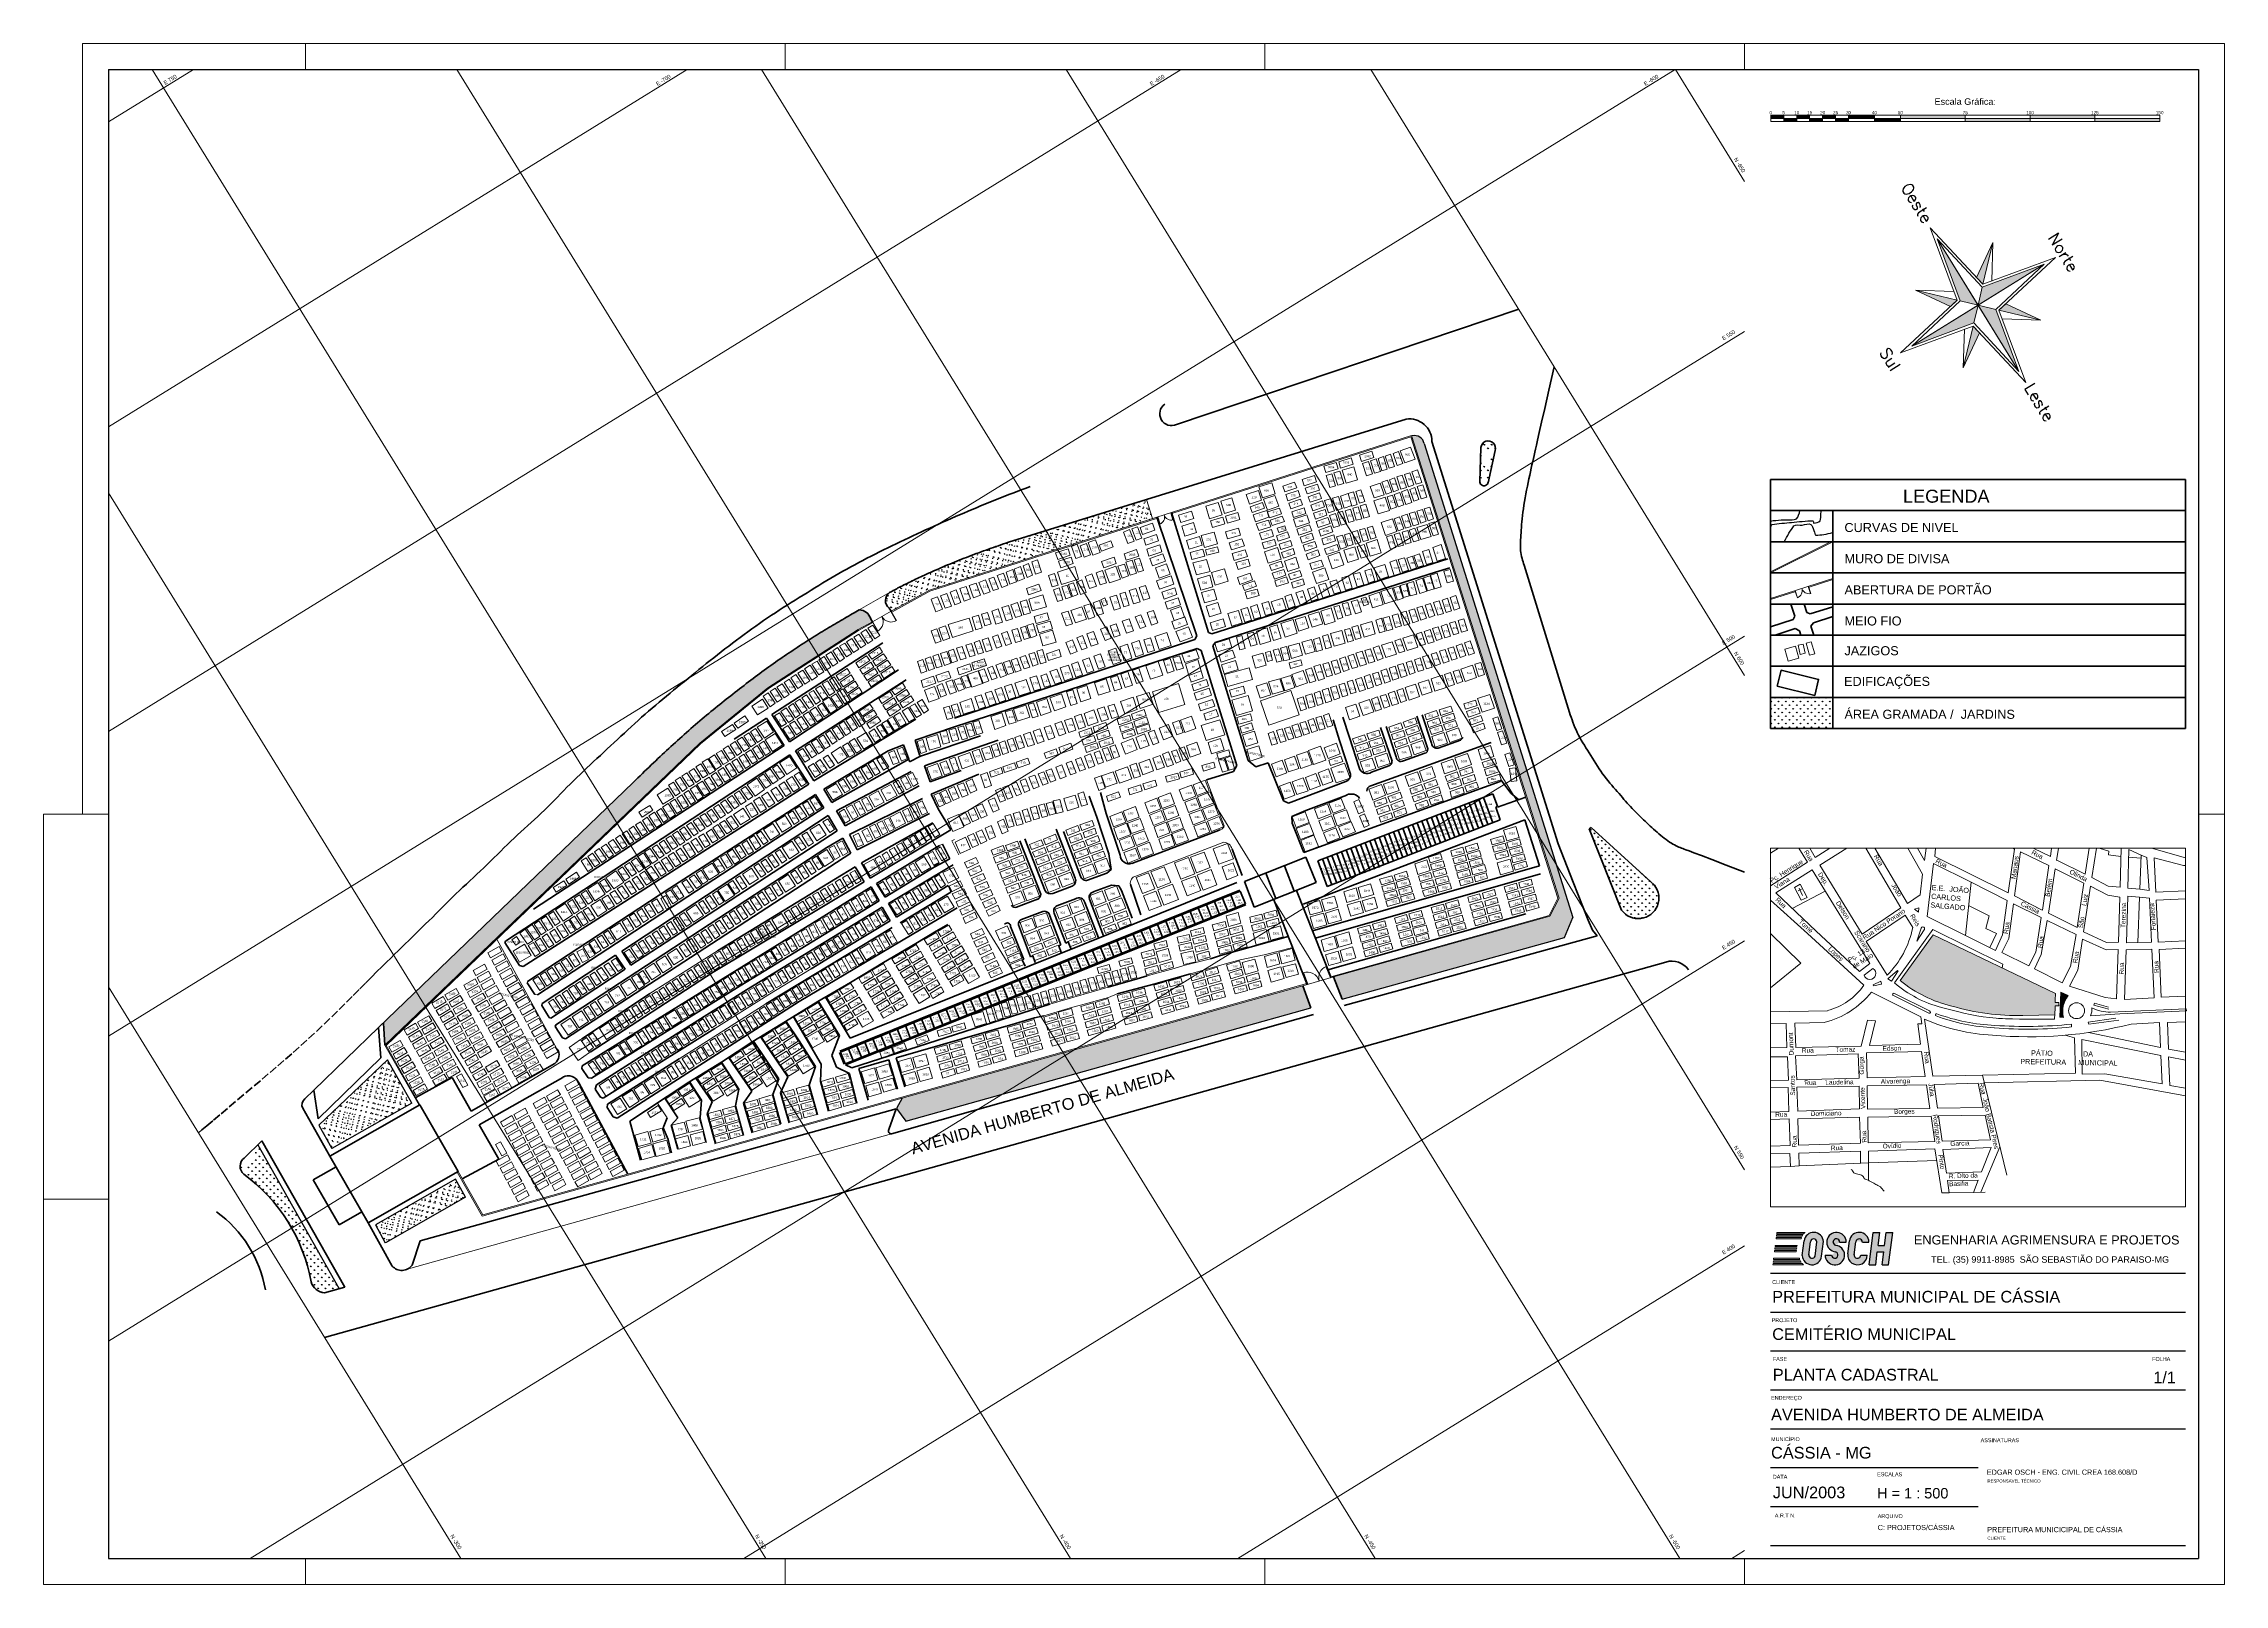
# Model space of a CAD drawing. Header units: inches. Extents: x 0 to 420, y 0 to 297.
import ezdxf
from ezdxf.enums import TextEntityAlignment as Align

# ---------------------------------------------------------------- set-up
doc = ezdxf.new("R2010")
doc.units = ezdxf.units.IN
doc.header["$LTSCALE"] = 2.5
doc.header["$MEASUREMENT"] = 0
doc.linetypes.add('DASHED2', pattern=[0.375, 0.25, -0.125])
doc.layers.get('0').update_dxf_attribs({"lineweight": 0})
for name, color, linetype in [('CURVAS', 7, 'Continuous'), ('PEN 06', 6, 'Continuous'), ('PEN 08', 7, 'Continuous')]:
    doc.layers.add(name, color=color, linetype=linetype)
for name, color, linetype, lineweight in [('ESCALA_GRAFICA', 1, 'Continuous', 0), ('MALHA_COORDENADA4', 10, 'Continuous', 0), ('PEN 01', 1, 'Continuous', 9), ('PEN 02', 2, 'Continuous', 20), ('PEN 03', 3, 'Continuous', 30), ('PEN 04', 4, 'Continuous', 40), ('PEN 05', 5, 'Continuous', 50), ('ROSA_DOS_VENTOS', 7, 'Continuous', 0), ('TÚMULOS QUE SERÃO CONSTRUÍDOS', 220, 'Continuous', 0)]:
    doc.layers.add(name, color=color, linetype=linetype, lineweight=lineweight)
doc.styles.add('EOSCH', font='arial.ttf')
doc.styles.add('ESCALA_GRAFICA', font='arial.ttf')
doc.styles.get("Standard").update_dxf_attribs({"font": 'arial.ttf'})
doc.styles.add('TEXTO_DO_NORTE', font='')
doc.styles.get('TEXTO_DO_NORTE').set_extended_font_data('Complex', bold=True)
pattern_1 = [(90, (10.4577, 355.69984), (-0.7071068, 0.7071068), [0.1875, -1.2267136]), (45, (10.4577, 355.6998), (-0.7071068, 0.7071068), [0.1875, -0.8125]), (135, (10.4577, 355.6998), (-0.7071068, -0.7071068), [0.1875, -0.8125])]
pattern_2 = [(31.6693, (239.42994, 128.5002), (0.230571, 0.9730555), [0.1875, -1.2267136]), (346.6693, (239.4299, 128.5002), (0.230571, 0.9730555), [0.1875, -1.2267136, 0.1875, -0.8125]), (76.6693, (239.4299, 128.5002), (-0.9730555, 0.230571), [0.1875, -1.2267136, 0.1875, -0.8125, 0.1875, -0.8125])]

msp = doc.modelspace()

# ---------------------------------------------------------------- hatches: boundary and pattern name
at = {"layer": 'ESCALA_GRAFICA'}
for points in [[(332.97, 283.53), (332.97, 282.9), (335.47, 282.9), (335.47, 283.53)], [(335.47, 282.9), (335.47, 282.28), (337.97, 282.28), (337.97, 282.9)], [(337.97, 283.53), (337.97, 282.9), (340.47, 282.9), (340.47, 283.53)], [(340.47, 282.9), (340.47, 282.28), (342.97, 282.28), (342.97, 282.9)], [(342.97, 283.53), (342.97, 282.9), (345.47, 282.9), (345.47, 283.53)], [(345.47, 282.9), (345.47, 282.28), (347.97, 282.28), (347.97, 282.9)], [(347.97, 283.53), (347.97, 282.9), (352.97, 282.9), (352.97, 283.53)], [(352.97, 282.9), (352.97, 282.28), (357.97, 282.28), (357.97, 282.9)], [(357.97, 283.53), (357.97, 282.9), (370.47, 282.9), (370.47, 283.53)], [(370.47, 282.9), (370.47, 282.28), (382.97, 282.28), (382.97, 282.9)], [(382.97, 283.53), (382.97, 282.9), (395.47, 282.9), (395.47, 283.53)], [(395.47, 282.9), (395.47, 282.28), (407.97, 282.28), (407.97, 282.9)]]:
    msp.add_hatch(color=7, dxfattribs=at).paths.add_polyline_path(points, flags=0)
at = {"layer": 'PEN 01'}
h = msp.add_hatch(color=256, dxfattribs=at)
edge = h.paths.add_edge_path()
edge.add_line((364.31, 125.55), (357.94, 116.73))
edge.add_arc((373.3, 135.2), 24.02, 230.246, 256.9941)
edge.add_arc((380.43, 153.74), 43.77, 253.3526, 271.523)
edge.add_line((381.59, 109.98), (387.73, 110.09))
edge.add_line((387.73, 110.09), (387.79, 111.41))
edge.add_line((387.79, 111.41), (387.8, 111.86))
edge.add_line((387.8, 111.86), (388.51, 111.84))
edge.add_line((388.51, 111.84), (388.53, 112.46))
edge.add_line((388.53, 112.46), (387.82, 112.48))
edge.add_line((387.82, 112.48), (387.84, 112.93))
edge.add_line((387.84, 112.93), (387.86, 114.21))
edge.add_line((387.86, 114.21), (364.31, 125.55))
msp.add_hatch(color=256, dxfattribs=at).paths.add_polyline_path([(388.72, 109.69), (389.4, 109.61, -0.234795), (390.33, 113.81), (388.93, 114.49)])
at = {"layer": 'PEN 01', "ltscale": 20}
h = msp.add_hatch(color=10, dxfattribs=at)
h.paths.add_polyline_path([(339.61, 68.17), (334.16, 68.17), (334.12, 67.92), (339.36, 67.92, -0.035134)])
h.paths.add_polyline_path([(339.18, 67.67), (334.09, 67.67), (334.06, 67.42), (339.03, 67.42, -0.028908)])
h.paths.add_polyline_path([(338.92, 67.17), (334.03, 67.17), (334, 66.92), (338.84, 66.92, -0.026229)])
h.paths.add_polyline_path([(338.04, 65.67), (333.84, 65.67), (333.81, 65.42), (338, 65.42)])
h.paths.add_polyline_path([(337.97, 65.17), (333.78, 65.17), (333.75, 64.92), (337.94, 64.92)])
h.paths.add_polyline_path([(337.91, 64.67), (333.72, 64.67), (333.69, 64.42), (337.25, 64.42), (337.88, 64.42)])
h.paths.add_polyline_path([(338.5, 63.17), (333.53, 63.17), (333.5, 62.92), (338.58, 62.92, -0.026229)])
h.paths.add_polyline_path([(338.69, 62.67), (333.47, 62.67), (333.44, 62.42), (338.83, 62.42, -0.028908)])
h.paths.add_polyline_path([(339.02, 62.17), (333.41, 62.17), (333.37, 61.92), (339.27, 61.92, -0.035134)])
at = {"layer": 'PEN 03'}
h = msp.add_hatch(dxfattribs=at)
h.set_pattern_fill('GRASS', color=256, angle=-58.3307, style=0)
h.set_pattern_definition([(31.66932, (10.4577, 355.69984), (0.2305709, 0.9730555), [0.1875, -1.2267136]), (346.66932, (10.4577, 355.6998), (0.230571, 0.9730555), [0.1875, -0.8125]), (76.66932, (10.4577, 355.6998), (-0.9730555, 0.230571), [0.1875, -0.8125])])
h.paths.add_polyline_path([(263.73, 221.78), (292.14, 132.58), (290.36, 129.1), (248.68, 117.41), (250.3, 113.1), (293.18, 125), (294.82, 128.86), (266.12, 220.21), (266.11, 220.26), (266.11, 220.31), (266.1, 220.36), (266.08, 220.4), (266.07, 220.45), (266.06, 220.49), (266.04, 220.54), (266.03, 220.59), (266.01, 220.63), (265.99, 220.67), (265.97, 220.72), (265.95, 220.76), (265.93, 220.8), (265.91, 220.85), (265.88, 220.89), (265.86, 220.93), (265.83, 220.97), (265.8, 221.01), (265.77, 221.05), (265.74, 221.08), (265.71, 221.12), (265.68, 221.16), (265.65, 221.19), (265.62, 221.23), (265.58, 221.26), (265.55, 221.29), (265.51, 221.33), (265.47, 221.36), (265.44, 221.39), (265.4, 221.42), (265.36, 221.44), (265.32, 221.47), (265.28, 221.5), (265.24, 221.52), (265.2, 221.54), (265.15, 221.57), (265.11, 221.59), (265.07, 221.61), (265.02, 221.63), (264.98, 221.64), (264.93, 221.66), (264.89, 221.67), (264.84, 221.69), (264.79, 221.7), (264.75, 221.71), (264.7, 221.72), (264.65, 221.73), (264.61, 221.74), (264.56, 221.75), (264.51, 221.75), (264.46, 221.76), (264.41, 221.76), (264.37, 221.76), (264.32, 221.76), (264.27, 221.76), (264.22, 221.76), (264.17, 221.75), (264.13, 221.75), (264.08, 221.74), (264.03, 221.73), (263.98, 221.72), (263.94, 221.71), (263.89, 221.7), (263.84, 221.69)])
h = msp.add_hatch(dxfattribs=at)
h.set_pattern_fill('GRASS', color=256, style=0)
h.set_pattern_definition(pattern_1)
edge = h.paths.add_edge_path()
edge.add_arc((278.49, 219.34), 1.41, 342.3643, 534.2468)
edge.add_line((279.83, 218.91), (278.48, 212.68))
edge.add_arc((277.68, 212.92), 0.831, 172.2585, 352.5201)
edge.add_line((277.09, 219.48), (276.85, 212.87))
h = msp.add_hatch(dxfattribs=at)
h.set_pattern_fill('GRASS', color=256, angle=-58.3307, style=0, pattern_type=2)
h.set_pattern_definition(pattern_2)
h.paths.add_polyline_path([(214.62, 206.04), (170.75, 191.97), (163.38, 187.89), (162.99, 188.48), (162.94, 188.51), (162.9, 188.55), (162.86, 188.59), (162.82, 188.62), (162.78, 188.66), (162.74, 188.7), (162.7, 188.74), (162.67, 188.78), (162.63, 188.83), (162.6, 188.87), (162.57, 188.92), (162.54, 188.96), (162.51, 189.01), (162.48, 189.06), (162.46, 189.1), (162.43, 189.15), (162.41, 189.2), (162.39, 189.25), (162.37, 189.3), (162.35, 189.36), (162.33, 189.41), (162.31, 189.46), (162.3, 189.51), (162.29, 189.57), (162.28, 189.62), (162.27, 189.67), (162.26, 189.73), (162.25, 189.78), (162.25, 189.84), (162.24, 189.89), (162.24, 189.95), (162.24, 190), (162.25, 190.06), (162.25, 190.11), (162.25, 190.17), (162.26, 190.22), (162.27, 190.28), (162.28, 190.33), (162.29, 190.38), (162.3, 190.44), (162.32, 190.49), (162.33, 190.54), (162.35, 190.59), (162.37, 190.65), (162.39, 190.7), (162.41, 190.75), (162.44, 190.8), (162.46, 190.85), (162.49, 190.89), (162.52, 190.94), (162.54, 190.99), (162.58, 191.03), (162.61, 191.08), (162.64, 191.12), (162.67, 191.16), (162.71, 191.21), (162.75, 191.25), (162.79, 191.29), (162.83, 191.32), (162.87, 191.36), (162.91, 191.4), (162.95, 191.43), (162.99, 191.47), (163.04, 191.5), (165.12, 192.62), (168.44, 194.25), (171.81, 195.77), (175.28, 197.25), (178.78, 198.64), (182.37, 199.95), (185.98, 201.2), (212.59, 209.44), (213.76, 205.76)])
h = msp.add_hatch(dxfattribs=at)
h.set_pattern_fill('GRASS', color=256, angle=-58.3307, style=0, pattern_type=2)
h.set_pattern_definition(pattern_2)
h.paths.add_polyline_path([(64.54, 107.65), (113.6, 154.91), (117.05, 158.22), (120.53, 161.49), (123.33, 164.05), (126.19, 166.54), (129.67, 169.42), (133.21, 172.23), (136.23, 174.56), (139.29, 176.83), (142.55, 179.12), (145.87, 181.32), (149.1, 183.38), (152.38, 185.37), (157.21, 188.17), (157.25, 188.17), (157.3, 188.16), (157.35, 188.16), (157.39, 188.16), (157.44, 188.15), (157.48, 188.15), (157.53, 188.14), (157.57, 188.13), (157.62, 188.12), (157.66, 188.11), (157.7, 188.1), (157.75, 188.09), (157.79, 188.08), (157.84, 188.07), (157.88, 188.05), (157.92, 188.04), (157.96, 188.02), (158.01, 188.01), (158.05, 187.99), (158.09, 187.97), (158.13, 187.96), (158.17, 187.94), (158.22, 187.92), (158.26, 187.9), (158.3, 187.87), (158.34, 187.85), (158.37, 187.83), (158.41, 187.81), (158.45, 187.78), (158.49, 187.76), (158.53, 187.73), (158.56, 187.7), (158.6, 187.68), (158.63, 187.65), (158.67, 187.62), (158.7, 187.59), (158.74, 187.56), (158.77, 187.53), (158.8, 187.5), (158.84, 187.46), (158.87, 187.43), (158.9, 187.4), (158.93, 187.36), (158.96, 187.33), (158.99, 187.3), (159.02, 187.26), (159.04, 187.22), (159.07, 187.19), (159.1, 187.15), (159.12, 187.11), (159.15, 187.07), (159.17, 187.04), (159.2, 187), (159.22, 186.96), (159.24, 186.92), (159.26, 186.88), (159.28, 186.84), (159.3, 186.8), (159.32, 186.75), (159.34, 186.71), (159.35, 186.67), (159.37, 186.63), (159.38, 186.58), (159.4, 186.54), (159.41, 186.5), (159.75, 185.88), (156.99, 184.36), (139.6, 173.17), (126.47, 162.5), (65.74, 104.25), (65.45, 108.53)])
h = msp.add_hatch(dxfattribs=at)
h.set_pattern_fill('GRASS', color=256, style=0)
h.paths.add_polyline_path([(344.94, 171.3), (332.94, 171.3), (332.94, 165.3), (344.94, 165.3)])
h = msp.add_hatch(dxfattribs=at)
h.set_pattern_fill('GRASS', color=256, style=0)
h.set_pattern_definition(pattern_1)
edge = h.paths.add_edge_path()
edge.add_line((297.95, 145.97), (298.33, 146.2))
edge.add_line((298.33, 146.2), (310.53, 135.12))
edge.add_arc((307.43, 132.63), 3.98, 216.0233, 398.7623)
edge.add_line((297.95, 145.97), (304.21, 130.29))
h = msp.add_hatch(dxfattribs=at)
h.set_pattern_fill('GRASS', color=256, angle=-58.3307, style=0, pattern_type=2)
h.set_pattern_definition(pattern_2)
h.paths.add_polyline_path([(165.5, 94.06), (164.38, 92.03), (166.22, 89.61), (244.27, 111.44), (242.72, 115.73)])
h = msp.add_hatch(dxfattribs=at)
h.set_pattern_fill('GRASS', color=256, angle=-58.3307, style=0, pattern_type=2)
h.set_pattern_definition(pattern_2)
h.paths.add_polyline_path([(66.22, 101.42), (52.98, 88.81), (55.53, 84.33), (70.95, 93.11)])
h = msp.add_hatch(dxfattribs=at)
h.set_pattern_fill('GRASS', color=256, style=0)
h.set_pattern_definition(pattern_1)
edge = h.paths.add_edge_path()
edge.add_line((41.23, 85.02), (56.88, 57.43))
edge.add_line((58.02, 57.64), (54.13, 56.55))
edge.add_arc((54.3, 59.45), 2.91, 196.2039, 266.6614)
edge.add_arc((19.27, 52.88), 32.76, 10.135, 53.9794)
edge.add_arc((39.86, 80.91), 2.03, 128.0184, 229.3059)
edge.add_line((42.04, 85.82), (38.6, 82.51))
h = msp.add_hatch(dxfattribs=at)
h.set_pattern_fill('GRASS', color=256, angle=-58.3307, style=0, pattern_type=2)
h.set_pattern_definition(pattern_2)
h.paths.add_polyline_path([(65.84, 66.16), (81.29, 74.97), (79.34, 78.4), (63.91, 69.6)])
at = {"layer": 'PEN 08'}
h = msp.add_hatch(color=256, dxfattribs=at)
edge = h.paths.add_edge_path()
edge.add_line((339.05, 63.7), (339.4, 66.53))
edge.add_arc((341.26, 66.3), 1.88, 2.9578, 172.875, ccw=False)
edge.add_line((343.14, 66.39), (342.78, 63.56))
edge.add_arc((340.92, 63.8), 1.88, 182.9578, 352.875, ccw=False)
edge = h.paths.add_edge_path(flags=16)
edge.add_line((340.32, 63.87), (340.63, 66.37))
edge.add_arc((341.25, 66.3), 0.625, 2.9578, 172.875, ccw=False)
edge.add_line((341.88, 66.33), (341.54, 63.61))
edge.add_arc((340.94, 63.8), 0.625, 172.875, 342.7922, ccw=False)
h = msp.add_hatch(color=256, dxfattribs=at)
edge = h.paths.add_edge_path()
edge.add_arc((345.64, 66.3), 1.88, 0, 255.3112)
edge.add_line((345.16, 64.48), (345.47, 64.4))
edge.add_arc((345.32, 63.8), 0.625, -180, 75.3112, ccw=False)
edge.add_line((344.69, 63.8), (343.45, 63.8))
edge.add_arc((345.33, 63.8), 1.88, 180, 436.1892)
edge.add_line((345.77, 65.62), (345.48, 65.69))
edge.add_arc((345.63, 66.3), 0.625, 0, 256.1892, ccw=False)
edge.add_line((346.25, 66.3), (347.51, 66.3))
h = msp.add_hatch(color=256, dxfattribs=at)
edge = h.paths.add_edge_path()
edge.add_line((347.84, 64.03), (348.15, 66.53))
edge.add_arc((350.01, 66.3), 1.88, 0, 172.875, ccw=False)
edge.add_line((351.89, 66.3), (350.63, 66.3))
edge.add_arc((350, 66.3), 0.625, 0, 172.875)
edge.add_line((349.38, 66.37), (349.07, 63.87))
edge.add_arc((349.69, 63.8), 0.625, 172.875, 360)
edge.add_line((350.32, 63.8), (351.58, 63.8))
edge.add_arc((349.7, 63.8), 1.88, -187.125, 0, ccw=False)
msp.add_hatch(color=256, dxfattribs=at).paths.add_polyline_path([(351.95, 61.92), (352.73, 68.17), (353.98, 68.17), (353.67, 65.67), (354.92, 65.67), (355.23, 68.17), (356.48, 68.17), (355.7, 61.92), (354.45, 61.92), (354.76, 64.42), (353.51, 64.42), (353.2, 61.92)])
at = {"layer": 'ROSA_DOS_VENTOS'}
for points in [[(372.94, 246.91), (369.5, 247.72), (365.06, 259.67)], [(372.66, 252.25), (375.8, 258.98), (373.89, 250.93)], [(372.94, 246.91), (373.76, 250.35), (385.71, 254.78)], [(367.6, 246.63), (360.87, 249.77), (368.92, 247.86)], [(372.94, 246.91), (372.13, 243.47), (360.17, 239.03)], [(372.94, 246.91), (376.38, 246.09), (380.82, 234.14)], [(378.28, 247.18), (385.02, 244.04), (376.97, 245.95)], [(373.22, 241.56), (370.08, 234.83), (371.99, 242.88)]]:
    msp.add_hatch(color=7, dxfattribs=at).paths.add_polyline_path(points, flags=0)

# ---------------------------------------------------------------- linework, layer by layer
for p, q in [((253.69, 217.99, 4.86), (256.08, 218.75, 4.91)), ((256.08, 218.75, 4.91), (256.45, 217.53, 4.89)), ((261.19, 218.67, 4.72), (260.14, 218.31, 4.72)), ((261.19, 218.67, 4.72), (262, 216.37, 4.68)), ((261.51, 218.8, 4.78), (263.52, 219.52, 4.81)), ((261.51, 218.8, 4.78), (262.39, 216.49, 4.66)), ((263.52, 219.52, 4.81), (264.4, 217.21, 4.7)), ((246.82, 215.84, 4.86), (249.2, 216.59, 4.91)), ((246.82, 215.84, 4.86), (247.19, 214.62, 4.83)), ((247.19, 214.62, 4.83), (249.58, 215.37, 4.89)), ((249.9, 214.93, 4.84), (248.73, 214.59, 4.79)), ((248.73, 214.59, 4.79), (249.47, 212.2, 4.7)), ((249.2, 216.59, 4.91), (249.58, 215.37, 4.89)), ((249.66, 216.72, 4.86), (252.04, 217.48, 4.91)), ((249.66, 216.72, 4.86), (250.03, 215.5, 4.83)), ((249.9, 214.93, 4.84), (250.64, 212.55, 4.75)), ((250.03, 215.5, 4.83), (252.42, 216.25, 4.89)), ((250.34, 215.08, 4.86), (252.56, 215.72, 4.83)), ((250.34, 215.08, 4.86), (251.08, 212.62, 4.76)), ((252.04, 217.48, 4.91), (252.42, 216.25, 4.89)), ((252.56, 215.72, 4.83), (253.3, 213.26, 4.73)), ((253.69, 217.99, 4.86), (254.07, 216.77, 4.83)), ((254.07, 216.77, 4.83), (256.45, 217.53, 4.89)), ((255.43, 216.74, 4.76), (254.24, 216.36, 4.77)), ((254.24, 216.36, 4.77), (255.02, 213.99, 4.76)), ((255.43, 216.74, 4.76), (256.2, 214.37, 4.75)), ((255.78, 216.9, 4.77), (256.91, 217.26, 4.77)), ((255.78, 216.9, 4.77), (256.56, 214.49, 4.75)), ((256.56, 214.49, 4.75), (257.69, 214.86, 4.75)), ((256.91, 217.26, 4.77), (257.69, 214.86, 4.75)), ((258.3, 217.73, 4.76), (257.24, 217.38, 4.77)), ((257.24, 217.38, 4.77), (257.97, 214.98, 4.68)), ((259.03, 215.32, 4.67), (257.97, 214.98, 4.68)), ((258.3, 217.73, 4.76), (259.03, 215.32, 4.67)), ((258.64, 217.83, 4.76), (259.65, 218.21, 4.74)), ((258.64, 217.83, 4.76), (259.42, 215.46, 4.68)), ((259.42, 215.46, 4.68), (260.43, 215.83, 4.67)), ((259.65, 218.21, 4.74), (260.43, 215.83, 4.67)), ((260.14, 218.31, 4.72), (260.95, 216.01, 4.68)), ((262, 216.37, 4.68), (260.95, 216.01, 4.68)), ((263.36, 214.59, 4.62), (262.37, 214.24, 4.71)), ((262.39, 216.49, 4.66), (264.4, 217.21, 4.7)), ((264.14, 212.26, 4.57), (263.36, 214.59, 4.62)), ((264.86, 215.14, 4.66), (263.79, 214.75, 4.63)), ((263.79, 214.75, 4.63), (264.63, 212.37, 4.61)), ((264.86, 215.14, 4.66), (265.7, 212.75, 4.63)), ((231.83, 210.44, 4.76), (234.2, 211.2, 4.84)), ((232.44, 208.53, 4.75), (231.83, 210.44, 4.76)), ((234.8, 209.3, 4.84), (234.2, 211.2, 4.84)), ((236.75, 212.64, 5), (234.29, 211.86, 5.12)), ((234.96, 209.74, 4.86), (234.29, 211.86, 5.12)), ((237.41, 210.53, 4.74), (234.96, 209.74, 4.86)), ((237.41, 210.53, 4.74), (236.75, 212.64, 5)), ((238.87, 212.04, 4.71), (241.16, 212.81, 4.76)), ((238.87, 212.04, 4.71), (239.29, 210.93, 4.7)), ((239.29, 210.93, 4.7), (241.58, 211.69, 4.75)), ((239.47, 210.4, 4.83), (241.86, 211.21, 4.86)), ((239.47, 210.4, 4.83), (239.85, 209.22, 4.82)), ((241.16, 212.81, 4.76), (241.58, 211.69, 4.75)), ((241.86, 211.21, 4.86), (242.24, 210.03, 4.85)), ((242.63, 213.32, 4.86), (245.02, 214.07, 4.91)), ((242.63, 213.32, 4.86), (243.01, 212.1, 4.83)), ((243.01, 212.1, 4.83), (245.39, 212.85, 4.89)), ((245.56, 212.37, 4.76), (243.2, 211.62, 4.79)), ((243.2, 211.62, 4.79), (243.59, 210.51, 4.76)), ((245.95, 211.27, 4.72), (243.59, 210.51, 4.76)), ((243.79, 209.98, 4.75), (245.99, 210.7, 4.73)), ((245.02, 214.07, 4.91), (245.39, 212.85, 4.89)), ((245.56, 212.37, 4.76), (245.95, 211.27, 4.72)), ((245.99, 210.7, 4.73), (246.33, 209.63, 4.7)), ((247.25, 214.08, 4.8), (248.32, 214.39, 4.77)), ((247.25, 214.08, 4.8), (247.96, 211.74, 4.71)), ((247.96, 211.74, 4.71), (249.03, 212.05, 4.69)), ((248.32, 214.39, 4.77), (249.03, 212.05, 4.69)), ((250.64, 212.55, 4.75), (249.47, 212.2, 4.7)), ((250.02, 210.12, 4.61), (251.46, 210.58, 4.73)), ((251.08, 212.62, 4.76), (253.3, 213.26, 4.73)), ((252.49, 210.9, 4.74), (251.46, 210.58, 4.73)), ((252.19, 208.17, 4.74), (251.46, 210.58, 4.73)), ((253.24, 208.49, 4.72), (252.49, 210.9, 4.74)), ((252.95, 211.02, 4.66), (253.95, 211.33, 4.6)), ((253.68, 208.71, 4.58), (252.95, 211.02, 4.66)), ((254.68, 209.03, 4.52), (253.95, 211.33, 4.6)), ((256.2, 214.37, 4.75), (255.02, 213.99, 4.76)), ((257.63, 212.61, 4.71), (255.71, 211.98, 4.63)), ((256.51, 209.74, 4.5), (255.71, 211.98, 4.63)), ((258.42, 210.36, 4.58), (256.51, 209.74, 4.5)), ((258.42, 210.36, 4.58), (257.63, 212.61, 4.71)), ((259.09, 213.17, 4.7), (258, 212.78, 4.73)), ((258, 212.78, 4.73), (258.79, 210.48, 4.62)), ((259.89, 210.87, 4.58), (258.79, 210.48, 4.62)), ((259.01, 209.93, 4.51), (260.05, 210.29, 4.58)), ((259.09, 213.17, 4.7), (259.89, 210.87, 4.58)), ((260.43, 213.6, 4.66), (259.46, 213.26, 4.66)), ((260.24, 210.95, 4.62), (259.46, 213.26, 4.66)), ((260.05, 210.29, 4.58), (260.78, 207.95, 4.48)), ((261.21, 211.29, 4.62), (260.24, 210.95, 4.62)), ((261.42, 210.77, 4.61), (260.35, 210.39, 4.56)), ((260.35, 210.39, 4.56), (261.14, 208.05, 4.44)), ((261.21, 211.29, 4.62), (260.43, 213.6, 4.66)), ((261.93, 214.15, 4.72), (260.85, 213.8, 4.72)), ((260.85, 213.8, 4.72), (261.65, 211.42, 4.65)), ((261.42, 210.77, 4.61), (262.22, 208.43, 4.49)), ((262.72, 211.77, 4.65), (261.65, 211.42, 4.65)), ((261.76, 210.95, 4.63), (262.94, 211.36, 4.62)), ((261.76, 210.95, 4.63), (262.61, 208.47, 4.53)), ((261.93, 214.15, 4.72), (262.72, 211.77, 4.65)), ((263.15, 211.91, 4.65), (262.37, 214.24, 4.71)), ((262.94, 211.36, 4.62), (263.79, 208.88, 4.53)), ((264.14, 212.26, 4.57), (263.15, 211.91, 4.65)), ((264.34, 211.73, 4.54), (263.35, 211.39, 4.49)), ((263.35, 211.39, 4.49), (264.12, 209.1, 4.42)), ((264.34, 211.73, 4.54), (265.12, 209.44, 4.48)), ((265.7, 212.75, 4.63), (264.63, 212.37, 4.61)), ((264.82, 211.93, 4.57), (265.87, 212.27, 4.49)), ((264.82, 211.93, 4.57), (265.57, 209.58, 4.42)), ((265.87, 212.27, 4.49), (266.63, 209.91, 4.34)), ((212.59, 209.44, 4.78), (213.76, 205.76, 4.36)), ((214.72, 206.07, 4.77), (215.18, 204.68, 4.73)), ((214.77, 206.09, 4.77), (215.23, 204.7, 4.73)), ((221.27, 207.19, 4.83), (218.77, 206.43, 4.8)), ((218.77, 206.43, 4.8), (219.24, 205, 4.76)), ((221.27, 207.19, 4.83), (221.73, 205.76, 4.79)), ((226.43, 208.85, 4.7), (224.03, 208.13, 4.71)), ((224.03, 208.13, 4.71), (224.75, 205.75, 4.68)), ((227.16, 206.47, 4.67), (224.75, 205.75, 4.68)), ((226.43, 208.85, 4.7), (227.16, 206.47, 4.67)), ((229.05, 209.76, 4.76), (226.93, 209.11, 4.77)), ((227.66, 206.73, 4.73), (226.93, 209.11, 4.77)), ((229.78, 207.38, 4.72), (227.66, 206.73, 4.73)), ((227.82, 206.21, 9.39), (230.21, 206.91, 9.4)), ((227.82, 206.21, 9.39), (228.2, 204.9, 9.36)), ((229.78, 207.38, 4.72), (229.05, 209.76, 4.76)), ((230.21, 206.91, 9.4), (230.58, 205.6, 9.38)), ((232.44, 208.53, 4.75), (234.8, 209.3, 4.84)), ((234.99, 208.84, 4.75), (232.57, 208.05, 4.73)), ((232.57, 208.05, 4.73), (232.96, 206.95, 4.7)), ((235.37, 207.75, 4.72), (232.96, 206.95, 4.7)), ((233.16, 206.46, 4.68), (235.78, 207.35, 4.68)), ((233.61, 205.16, 4.56), (233.16, 206.46, 4.68)), ((233.61, 205.16, 4.56), (236.22, 206.05, 4.57)), ((234.99, 208.84, 4.75), (235.37, 207.75, 4.72)), ((237.34, 210.24, 4.79), (235.14, 209.5, 4.79)), ((235.14, 209.5, 4.79), (235.9, 207.39, 4.82)), ((236.22, 206.05, 4.57), (235.78, 207.35, 4.68)), ((238.1, 208.13, 4.82), (235.9, 207.39, 4.82)), ((238.25, 207.8, 4.87), (235.96, 207.04, 4.8)), ((236.33, 205.93, 4.57), (235.96, 207.04, 4.8)), ((238.62, 206.69, 4.64), (236.33, 205.93, 4.57)), ((238.78, 206.23, 4.58), (236.45, 205.45, 4.54)), ((237.34, 210.24, 4.79), (238.1, 208.13, 4.82)), ((238.62, 206.69, 4.64), (238.25, 207.8, 4.87)), ((238.78, 206.23, 4.58), (239.18, 205.19, 4.55)), ((239.85, 209.22, 4.82), (242.24, 210.03, 4.85)), ((242.3, 209.52, 4.8), (240.06, 208.77, 4.81)), ((240.06, 208.77, 4.81), (240.44, 207.65, 4.78)), ((242.68, 208.4, 4.77), (240.44, 207.65, 4.78)), ((243, 207.83, 4.6), (240.64, 207.06, 4.59)), ((240.95, 205.98, 4.58), (240.64, 207.06, 4.59)), ((243.31, 206.74, 4.59), (240.95, 205.98, 4.58)), ((243.53, 206.47, 4.58), (240.97, 205.64, 4.56)), ((242.3, 209.52, 4.8), (242.68, 208.4, 4.77)), ((243.31, 206.74, 4.59), (243, 207.83, 4.6)), ((243.53, 206.47, 4.58), (244.04, 204.94, 4.56)), ((243.79, 209.98, 4.75), (244.13, 208.92, 4.71)), ((244.13, 208.92, 4.71), (246.33, 209.63, 4.7)), ((246.52, 209.16, 4.54), (244.26, 208.37, 4.54)), ((244.26, 208.37, 4.54), (244.68, 207.27, 4.57)), ((246.94, 208.06, 4.56), (244.68, 207.27, 4.57)), ((244.83, 206.79, 4.59), (247.02, 207.53, 4.58)), ((244.83, 206.79, 4.59), (245.19, 205.68, 4.59)), ((245.19, 205.68, 4.59), (247.39, 206.42, 4.58)), ((246.52, 209.16, 4.54), (246.94, 208.06, 4.56)), ((246.93, 209.23, 9.18), (248.08, 209.58, 9.18)), ((246.93, 209.23, 9.18), (247.68, 206.89, 9.15)), ((247.02, 207.53, 4.58), (247.39, 206.42, 4.58)), ((247.68, 206.89, 9.15), (248.83, 207.24, 9.15)), ((247.91, 206.38, 9.18), (249.06, 206.73, 9.18)), ((247.91, 206.38, 9.18), (248.66, 204.03, 9.15)), ((248.08, 209.58, 9.18), (248.83, 207.24, 9.15)), ((248.46, 209.69, 4.6), (249.61, 210.04, 4.6)), ((248.46, 209.69, 4.6), (249.21, 207.35, 4.57)), ((249.06, 206.73, 9.18), (249.81, 204.39, 9.15)), ((249.21, 207.35, 4.57), (250.36, 207.7, 4.57)), ((250.42, 207.19, 4.58), (249.41, 206.87, 4.63)), ((249.41, 206.87, 4.63), (250.15, 204.53, 4.5)), ((249.61, 210.04, 4.6), (250.36, 207.7, 4.57)), ((250.73, 207.8, 4.62), (250.02, 210.12, 4.61)), ((250.42, 207.19, 4.58), (251.17, 204.85, 4.46)), ((250.73, 207.8, 4.62), (252.17, 208.26, 4.74)), ((250.9, 207.27, 4.63), (251.91, 207.59, 4.71)), ((250.9, 207.27, 4.63), (251.6, 205, 4.45)), ((251.91, 207.59, 4.71), (252.62, 205.32, 4.53)), ((253.24, 208.49, 4.72), (252.21, 208.17, 4.72)), ((253.42, 208.06, 4.58), (252.38, 207.75, 4.64)), ((252.38, 207.75, 4.64), (253.06, 205.44, 4.49)), ((253.42, 208.06, 4.58), (254.1, 205.75, 4.44)), ((253.68, 208.71, 4.58), (254.68, 209.03, 4.52)), ((253.8, 208.2, 4.58), (254.87, 208.54, 4.6)), ((253.8, 208.2, 4.58), (254.52, 205.87, 4.46)), ((254.52, 205.87, 4.46), (255.59, 206.2, 4.48)), ((254.87, 208.54, 4.6), (255.59, 206.2, 4.48)), ((258.62, 209.9, 4.55), (256.46, 209.21, 4.54)), ((256.46, 209.21, 4.54), (257.29, 206.67, 4.45)), ((259.45, 207.35, 4.46), (257.29, 206.67, 4.45)), ((258.62, 209.9, 4.55), (259.45, 207.35, 4.46)), ((259.01, 209.93, 4.51), (259.74, 207.59, 4.4)), ((259.74, 207.59, 4.4), (260.78, 207.95, 4.48)), ((261.41, 206.11, 4.39), (260.33, 205.74, 4.41)), ((262.22, 208.43, 4.49), (261.14, 208.05, 4.44)), ((261.41, 206.11, 4.39), (262.21, 203.78, 4.32)), ((262.89, 206.62, 4.4), (261.8, 206.26, 4.37)), ((261.8, 206.26, 4.37), (262.56, 203.91, 4.32)), ((262.61, 208.47, 4.53), (263.79, 208.88, 4.53)), ((262.89, 206.62, 4.4), (263.65, 204.27, 4.35)), ((264.33, 207.07, 4.38), (263.25, 206.72, 4.39)), ((263.25, 206.72, 4.39), (264.04, 204.36, 4.37)), ((265.12, 209.44, 4.48), (264.12, 209.1, 4.42)), ((264.33, 207.07, 4.38), (265.11, 204.72, 4.36)), ((265.79, 207.55, 4.36), (264.74, 207.18, 4.41)), ((264.74, 207.18, 4.41), (265.49, 204.89, 4.37)), ((265.57, 209.58, 4.42), (266.63, 209.91, 4.34)), ((265.79, 207.55, 4.36), (266.55, 205.26, 4.32)), ((267.24, 208, 4.36), (266.15, 207.65, 4.35)), ((266.89, 205.34, 4.27), (266.15, 207.65, 4.35)), ((267.97, 205.69, 4.28), (267.24, 208, 4.36)), ((209.35, 203.65, 4.22), (208.18, 203.17, 4.19)), ((208.18, 203.17, 4.19), (209.03, 200.94, 4.19)), ((209.35, 203.65, 4.22), (210.2, 201.42, 4.21)), ((209.79, 203.81, 4.21), (210.88, 204.18, 4.3)), ((209.79, 203.81, 4.21), (210.62, 201.62, 4.19)), ((210.62, 201.62, 4.19), (211.71, 201.98, 4.28)), ((210.88, 204.18, 4.3), (211.71, 201.98, 4.28)), ((213.76, 204.88, 4.79), (211.4, 204.07, 4.78)), ((211.4, 204.07, 4.78), (211.83, 202.72, 4.71)), ((214.19, 203.54, 4.72), (211.83, 202.72, 4.71)), ((214.51, 202.68, 4.75), (212.1, 201.88, 4.73)), ((212.5, 200.65, 4.64), (212.1, 201.88, 4.73)), ((213.76, 204.88, 4.79), (214.19, 203.54, 4.72)), ((214.91, 201.46, 4.66), (214.51, 202.68, 4.75)), ((221.73, 205.76, 4.79), (219.24, 205, 4.76)), ((219.44, 204.33, 4.66), (221.69, 205.04, 4.67)), ((219.44, 204.33, 4.66), (220.02, 202.38, 4.61)), ((220.02, 202.38, 4.61), (222.27, 203.09, 4.63)), ((222.83, 202.3, 4.68), (220.3, 201.57, 4.58)), ((221.69, 205.04, 4.67), (222.27, 203.09, 4.63)), ((222.83, 202.3, 4.68), (223.36, 200.62, 4.67)), ((225.63, 203.16, 4.7), (223.13, 202.48, 4.68)), ((223.13, 202.48, 4.68), (223.76, 200.2, 4.67)), ((224.93, 205.34, 4.7), (227.32, 206.04, 4.71)), ((224.93, 205.34, 4.7), (225.31, 204.03, 4.67)), ((225.31, 204.03, 4.67), (227.7, 204.73, 4.69)), ((225.63, 203.16, 4.7), (226.26, 200.88, 4.69)), ((227.32, 206.04, 4.71), (227.7, 204.73, 4.69)), ((230.35, 203.91, 4.58), (227.84, 203.23, 4.59)), ((228.21, 201.89, 4.57), (227.84, 203.23, 4.59)), ((228.2, 204.9, 9.36), (230.58, 205.6, 9.38)), ((230.72, 202.57, 4.56), (228.21, 201.89, 4.57)), ((231, 201.84, 4.52), (228.52, 201.07, 4.54)), ((230.72, 202.57, 4.56), (230.35, 203.91, 4.58)), ((231, 201.84, 4.52), (231.47, 200.5, 4.54)), ((233.77, 204.77, 4.56), (236.12, 205.47, 4.54)), ((234.23, 203.48, 4.53), (233.77, 204.77, 4.56)), ((234.23, 203.48, 4.53), (236.57, 204.18, 4.52)), ((236.7, 203.65, 4.57), (234.39, 202.93, 4.53)), ((234.82, 201.67, 4.5), (234.39, 202.93, 4.53)), ((237.12, 202.38, 4.55), (234.82, 201.67, 4.5)), ((236.57, 204.18, 4.52), (236.12, 205.47, 4.54)), ((236.45, 205.45, 4.54), (236.85, 204.41, 4.51)), ((237.12, 202.38, 4.55), (236.7, 203.65, 4.57)), ((239.18, 205.19, 4.55), (236.85, 204.41, 4.51)), ((239.81, 203.21, 4.45), (237.64, 202.47, 4.49)), ((237.64, 202.47, 4.49), (237.99, 201.39, 4.37)), ((237.82, 203.94, 4.49), (239.25, 204.36, 4.49)), ((237.82, 203.94, 4.49), (238.1, 203.1, 4.46)), ((240.17, 202.13, 4.33), (237.99, 201.39, 4.37)), ((238.1, 203.1, 4.46), (239.53, 203.52, 4.45)), ((239.25, 204.36, 4.49), (239.53, 203.52, 4.45)), ((239.81, 203.21, 4.45), (240.17, 202.13, 4.33)), ((240.97, 205.64, 4.56), (241.48, 204.11, 4.54)), ((244.04, 204.94, 4.56), (241.48, 204.11, 4.54)), ((241.58, 203.74, 4.56), (244.06, 204.57, 4.62)), ((241.58, 203.74, 4.56), (241.97, 202.56, 4.47)), ((241.97, 202.56, 4.47), (244.45, 203.39, 4.53)), ((244.49, 202.98, 4.49), (242.21, 202.19, 4.45)), ((242.21, 202.19, 4.45), (242.62, 201.04, 4.39)), ((244.06, 204.57, 4.62), (244.45, 203.39, 4.53)), ((244.49, 202.98, 4.49), (244.89, 201.83, 4.42)), ((247.57, 205.95, 4.5), (245.31, 205.19, 4.47)), ((245.31, 205.19, 4.47), (245.73, 204.04, 4.47)), ((247.99, 204.8, 4.49), (245.73, 204.04, 4.47)), ((245.86, 203.54, 4.41), (248.17, 204.34, 4.51)), ((245.86, 203.54, 4.41), (246.23, 202.4, 4.36)), ((246.23, 202.4, 4.36), (248.53, 203.19, 4.45)), ((248.7, 202.64, 4.48), (246.38, 201.87, 4.37)), ((246.38, 201.87, 4.37), (246.72, 200.73, 4.33)), ((247.57, 205.95, 4.5), (247.99, 204.8, 4.49)), ((248.17, 204.34, 4.51), (248.53, 203.19, 4.45)), ((248.66, 204.03, 9.15), (249.81, 204.39, 9.15)), ((248.7, 202.64, 4.48), (249.04, 201.5, 4.43)), ((249.25, 202.22, 9.18), (250.39, 202.58, 9.18)), ((249.25, 202.22, 9.18), (250, 199.88, 9.15)), ((251.17, 204.85, 4.46), (250.15, 204.53, 4.5)), ((250.39, 202.58, 9.18), (251.14, 200.24, 9.15)), ((251.82, 202.97, 4.48), (250.78, 202.65, 4.43)), ((250.78, 202.65, 4.43), (251.45, 200.43, 4.26)), ((251.6, 205, 4.45), (252.62, 205.32, 4.53)), ((251.82, 202.97, 4.48), (252.48, 200.74, 4.31)), ((252.23, 203.12, 4.46), (253.27, 203.46, 4.48)), ((252.23, 203.12, 4.46), (252.92, 200.86, 4.38)), ((254.1, 205.75, 4.44), (253.06, 205.44, 4.49)), ((253.27, 203.46, 4.48), (253.96, 201.2, 4.39)), ((254.72, 203.88, 4.4), (253.67, 203.59, 4.46)), ((253.67, 203.59, 4.46), (254.35, 201.34, 4.41)), ((254.72, 203.88, 4.4), (255.4, 201.63, 4.34)), ((255.18, 204, 4.42), (256.21, 204.31, 4.33)), ((255.18, 204, 4.42), (255.86, 201.83, 4.41)), ((255.86, 201.83, 4.41), (256.88, 202.14, 4.32)), ((256.21, 204.31, 4.33), (256.88, 202.14, 4.32)), ((260.06, 205.73, 4.4), (257.86, 204.99, 4.42)), ((257.86, 204.99, 4.42), (258.69, 202.51, 4.35)), ((260.89, 203.26, 4.34), (258.69, 202.51, 4.35)), ((258.89, 202.22, 4.29), (259.93, 202.56, 4.27)), ((258.89, 202.22, 4.29), (259.66, 199.84, 4.2)), ((259.93, 202.56, 4.27), (260.69, 200.19, 4.18)), ((260.06, 205.73, 4.4), (260.89, 203.26, 4.34)), ((260.33, 205.74, 4.41), (261.13, 203.4, 4.33)), ((261.41, 203.01, 4.3), (260.36, 202.72, 4.45)), ((260.36, 202.72, 4.45), (261.11, 200.38, 4.23)), ((262.21, 203.78, 4.32), (261.13, 203.4, 4.33)), ((261.41, 203.01, 4.3), (262.16, 200.67, 4.09)), ((262.97, 203.49, 4.4), (261.88, 203.15, 4.31)), ((262.56, 200.82, 4.13), (261.88, 203.15, 4.31)), ((263.65, 204.27, 4.35), (262.56, 203.91, 4.32)), ((263.65, 201.16, 4.22), (262.97, 203.49, 4.4)), ((264.34, 203.89, 4.39), (263.26, 203.56, 4.53)), ((263.26, 203.56, 4.53), (264.06, 201.27, 4.24)), ((265.11, 204.72, 4.36), (264.04, 204.36, 4.37)), ((264.34, 203.89, 4.39), (265.15, 201.6, 4.1)), ((266.7, 204.65, 4.32), (264.75, 204.04, 4.33)), ((265.51, 201.73, 4.11), (264.75, 204.04, 4.33)), ((266.55, 205.26, 4.32), (265.49, 204.89, 4.37)), ((267.46, 202.34, 4.11), (265.51, 201.73, 4.11)), ((267.46, 202.34, 4.11), (266.7, 204.65, 4.32)), ((267.97, 205.69, 4.28), (266.89, 205.34, 4.27)), ((268.15, 205.17, 4.32), (267.07, 204.83, 4.27)), ((267.07, 204.83, 4.27), (267.85, 202.45, 4.15)), ((268.93, 202.79, 4.2), (267.85, 202.45, 4.15)), ((268.15, 205.17, 4.32), (268.93, 202.79, 4.2)), ((190.46, 197.41, 4.27), (191.59, 197.84, 4.31)), ((191.59, 197.84, 4.31), (192.35, 195.47, 4.26)), ((197.5, 199.94, 4.75), (195.08, 199.14, 4.73)), ((195.49, 197.91, 4.64), (195.08, 199.14, 4.73)), ((197.9, 198.72, 4.66), (195.49, 197.91, 4.64)), ((198.06, 198.33, 4.75), (195.65, 197.53, 4.73)), ((197.9, 198.72, 4.66), (197.5, 199.94, 4.75)), ((198.46, 197.11, 4.66), (198.06, 198.33, 4.75)), ((199.21, 200.81, 4.21), (198.12, 200.41, 4.27)), ((198.99, 198.07, 4.19), (198.13, 200.41, 4.19)), ((200.07, 198.48, 4.21), (198.99, 198.07, 4.27)), ((200.07, 198.48, 4.19), (199.21, 200.81, 4.19)), ((201.01, 200.96, 4.13), (199.8, 200.51, 4.19)), ((200.6, 198.35, 4.19), (199.81, 200.51, 4.19)), ((201.81, 198.8, 4.13), (200.6, 198.35, 4.19)), ((201.81, 198.8, 4.13), (201.02, 200.96, 4.13)), ((202.76, 201.65, 4.18), (201.34, 201.15, 4.17)), ((202.23, 198.74, 4.18), (201.34, 201.15, 4.17)), ((203.64, 199.23, 4.18), (202.23, 198.74, 4.18)), ((203.64, 199.23, 4.18), (202.76, 201.65, 4.18)), ((205.72, 201.46, 4.16), (203.47, 200.63, 4.18)), ((203.47, 200.63, 4.18), (203.91, 199.5, 4.21)), ((206.15, 200.33, 4.18), (203.91, 199.5, 4.21)), ((206.36, 198.32, 4.75), (203.95, 197.51, 4.73)), ((205.72, 201.46, 4.16), (206.15, 200.33, 4.18)), ((206.76, 197.09, 4.66), (206.36, 198.32, 4.75)), ((210.7, 199.78, 4.75), (208.28, 198.97, 4.73)), ((208.68, 197.75, 4.64), (208.28, 198.97, 4.73)), ((208.61, 197.34, 4.22), (209.85, 197.72, 4.22)), ((211.1, 198.55, 4.66), (208.68, 197.75, 4.64)), ((210.2, 201.42, 4.21), (209.03, 200.94, 4.19)), ((210.69, 195.22, 4.21), (209.85, 197.72, 4.22)), ((210.22, 197.82, 4.14), (211.27, 198.15, 4.18)), ((210.22, 197.82, 4.14), (211, 195.43, 4.17)), ((211.1, 198.55, 4.66), (210.7, 199.78, 4.75)), ((211.27, 198.15, 4.18), (212.05, 195.77, 4.22)), ((214.91, 201.46, 4.66), (212.5, 200.65, 4.64)), ((215.16, 200.71, 4.61), (212.67, 199.86, 4.27)), ((213.08, 198.52, 4.22), (212.67, 199.86, 4.27)), ((215.57, 199.37, 4.55), (213.08, 198.52, 4.22)), ((215.73, 198.98, 4.55), (213.26, 198.07, 4.27)), ((213.26, 198.07, 4.27), (213.78, 196.64, 4.2)), ((215.57, 199.37, 4.55), (215.16, 200.71, 4.61)), ((215.73, 198.98, 4.55), (216.25, 197.54, 4.49)), ((220.3, 201.57, 4.58), (220.83, 199.9, 4.57)), ((223.36, 200.62, 4.67), (220.83, 199.9, 4.57)), ((221.01, 199.24, 4.55), (223.48, 199.9, 4.53)), ((221.01, 199.24, 4.55), (221.37, 197.88, 4.52)), ((221.37, 197.88, 4.52), (223.83, 198.53, 4.5)), ((224.15, 197.89, 4.49), (221.51, 197.21, 4.54)), ((223.48, 199.9, 4.53), (223.83, 198.53, 4.5)), ((226.26, 200.88, 4.69), (223.76, 200.2, 4.67)), ((226.3, 200.35, 4.5), (223.97, 199.76, 4.53)), ((224.25, 198.7, 4.53), (223.97, 199.76, 4.53)), ((224.15, 197.89, 4.49), (224.87, 195.59, 4.43)), ((226.58, 199.28, 4.5), (224.25, 198.7, 4.53)), ((226.58, 199.28, 4.5), (226.3, 200.35, 4.5)), ((228.52, 201.07, 4.54), (228.99, 199.73, 4.55)), ((231.47, 200.5, 4.54), (228.99, 199.73, 4.55)), ((231.64, 199.77, 4.49), (229.1, 199.02, 4.49)), ((229.53, 197.69, 4.47), (229.1, 199.02, 4.49)), ((232.07, 198.44, 4.48), (229.53, 197.69, 4.47)), ((232.19, 197.95, 4.42), (229.85, 197.29, 4.45)), ((232.07, 198.44, 4.48), (231.64, 199.77, 4.49)), ((232.19, 197.95, 4.42), (232.62, 196.63, 4.39)), ((237.29, 201.75, 4.51), (234.93, 201.08, 4.52)), ((234.93, 201.08, 4.52), (235.27, 199.96, 4.5)), ((237.63, 200.64, 4.49), (235.27, 199.96, 4.5)), ((237.85, 200.19, 4.51), (235.34, 199.37, 4.51)), ((236.05, 197.15, 4.46), (235.34, 199.37, 4.51)), ((238.57, 197.97, 4.46), (236.05, 197.15, 4.46)), ((237.29, 201.75, 4.51), (237.63, 200.64, 4.49)), ((238.57, 197.97, 4.46), (237.85, 200.19, 4.51)), ((240.34, 201.57, 4.37), (238.18, 200.86, 4.41)), ((238.52, 199.78, 4.39), (238.18, 200.86, 4.41)), ((240.68, 200.49, 4.36), (238.52, 199.78, 4.39)), ((240.86, 199.99, 4.33), (238.66, 199.22, 4.38)), ((238.66, 199.22, 4.38), (239.04, 198.15, 4.28)), ((241.23, 198.92, 4.24), (239.04, 198.15, 4.28)), ((241.39, 198.32, 4.24), (239.2, 197.59, 4.22)), ((240.68, 200.49, 4.36), (240.34, 201.57, 4.37)), ((240.86, 199.99, 4.33), (241.23, 198.92, 4.24)), ((242.06, 196.29, 4.26), (241.39, 198.32, 4.24)), ((244.89, 201.83, 4.42), (242.62, 201.04, 4.39)), ((242.83, 200.62, 4.33), (245.03, 201.37, 4.34)), ((242.83, 200.62, 4.33), (243.22, 199.51, 4.28)), ((243.22, 199.51, 4.28), (245.42, 200.26, 4.29)), ((245.65, 199.73, 4.26), (243.36, 198.92, 4.24)), ((243.36, 198.92, 4.24), (243.75, 197.82, 4.26)), ((246.04, 198.64, 4.28), (243.75, 197.82, 4.26)), ((244.07, 197.09, 4.25), (246.31, 197.75, 4.26)), ((245.03, 201.37, 4.34), (245.42, 200.26, 4.29)), ((245.65, 199.73, 4.26), (246.04, 198.64, 4.28)), ((246.31, 197.75, 4.26), (246.73, 196.58, 4.24)), ((249.04, 201.5, 4.43), (246.72, 200.73, 4.33)), ((249.36, 200.76, 4.34), (246.92, 199.96, 4.27)), ((246.92, 199.96, 4.27), (247.3, 198.84, 4.26)), ((249.74, 199.64, 4.32), (247.3, 198.84, 4.26)), ((247.58, 198.51, 4.3), (249.81, 199.28, 4.29)), ((247.58, 198.51, 4.3), (248.41, 196.06, 4.26)), ((249.36, 200.76, 4.34), (249.74, 199.64, 4.32)), ((249.81, 199.28, 4.29), (250.64, 196.82, 4.25)), ((250, 199.88, 9.15), (251.14, 200.24, 9.15)), ((250.68, 199.67, 4.27), (252.75, 200.31, 4.29)), ((250.68, 199.67, 4.27), (251.39, 197.3, 4.22)), ((251.39, 197.3, 4.22), (253.46, 197.93, 4.25)), ((252.48, 200.74, 4.31), (251.45, 200.43, 4.26)), ((252.75, 200.31, 4.29), (253.46, 197.93, 4.25)), ((252.92, 200.86, 4.38), (253.96, 201.2, 4.39)), ((254.55, 200.77, 4.38), (253.25, 200.36, 4.44)), ((253.25, 200.36, 4.44), (253.97, 198.12, 4.16)), ((255.27, 198.54, 4.11), (253.97, 198.12, 4.16)), ((255.4, 201.63, 4.34), (254.35, 201.34, 4.41)), ((254.55, 200.77, 4.38), (255.27, 198.54, 4.11)), ((254.98, 201.06, 4.39), (257.08, 201.71, 4.4)), ((254.98, 201.06, 4.39), (255.76, 198.54, 4.19)), ((255.76, 198.54, 4.19), (257.85, 199.19, 4.21)), ((257.08, 201.71, 4.4), (257.85, 199.19, 4.21)), ((260.72, 197.8, 4.08), (259.51, 197.39, 4.08)), ((259.66, 199.84, 4.2), (260.69, 200.19, 4.18)), ((260.72, 197.8, 4.08), (261.56, 195.2, 3.96)), ((262.16, 200.67, 4.09), (261.11, 200.38, 4.23)), ((262.35, 198.22, 4.01), (261.13, 197.85, 4.04)), ((261.94, 195.43, 3.89), (261.13, 197.85, 4.04)), ((263.15, 195.81, 3.85), (262.35, 198.22, 4.01)), ((263.65, 201.16, 4.22), (262.56, 200.82, 4.13)), ((263.9, 198.53, 3.98), (262.82, 198.16, 3.99)), ((262.82, 198.16, 3.99), (263.61, 195.92, 3.84)), ((263.9, 198.53, 3.98), (264.69, 196.29, 3.83)), ((265.15, 201.6, 4.1), (264.06, 201.27, 4.24)), ((265.25, 198.95, 3.99), (264.15, 198.58, 3.98)), ((264.92, 196.37, 3.82), (264.15, 198.58, 3.98)), ((266.02, 196.74, 3.83), (265.25, 198.95, 3.99)), ((267.01, 199.78, 3.99), (265.8, 199.39, 4)), ((266.58, 196.94, 3.89), (265.8, 199.39, 4)), ((267.79, 197.32, 3.88), (267.01, 199.78, 3.99)), ((269.41, 200.76, 3.98), (267.79, 200.21, 4)), ((268.64, 197.54, 3.81), (267.79, 200.21, 4)), ((270.26, 198.09, 3.78), (268.64, 197.54, 3.81)), ((270.26, 198.09, 3.78), (269.41, 200.76, 3.98)), ((180.29, 193.47, 4.09), (181.54, 193.94, 4.09)), ((180.29, 193.47, 4.09), (181.23, 191.2, 4.09)), ((181.54, 193.94, 4.09), (182.48, 191.67, 4.1)), ((183.19, 194.49, 4.08), (182.18, 194.14, 4.1)), ((182.18, 194.14, 4.1), (183.05, 191.89, 4.13)), ((183.19, 194.49, 4.08), (184.06, 192.23, 4.11)), ((183.83, 194.82, 4.1), (185.01, 195.27, 4.12)), ((183.83, 194.82, 4.1), (184.71, 192.5, 4.09)), ((185.01, 195.27, 4.12), (185.88, 192.96, 4.1)), ((186.8, 195.93, 4.09), (185.55, 195.44, 4.05)), ((185.55, 195.44, 4.05), (186.28, 193.11, 4.12)), ((187.53, 193.6, 4.15), (186.28, 193.11, 4.12)), ((186.8, 195.93, 4.09), (187.53, 193.6, 4.15)), ((188.32, 196.52, 4.12), (187.07, 196.04, 4.09)), ((187.07, 196.04, 4.09), (187.82, 193.7, 4.14)), ((189.06, 194.19, 4.17), (187.82, 193.7, 4.14)), ((188.32, 196.52, 4.12), (189.06, 194.19, 4.17)), ((189.82, 197.12, 4.26), (188.79, 196.69, 4.23)), ((188.79, 196.69, 4.23), (189.62, 194.41, 4.19)), ((190.65, 194.84, 4.22), (189.62, 194.41, 4.19)), ((189.82, 197.12, 4.26), (190.65, 194.84, 4.22)), ((190.46, 197.41, 4.27), (191.22, 195.05, 4.21)), ((191.22, 195.05, 4.21), (192.35, 195.47, 4.26)), ((194.84, 195.15, 4.34), (193.71, 194.79, 4.35)), ((193.72, 194.79, 4.38), (194.41, 192.6, 4.35)), ((194.85, 195.15, 4.38), (195.54, 192.96, 4.34)), ((195.44, 195.47, 4.29), (198.76, 196.5, 4.29)), ((195.44, 195.47, 4.29), (196.2, 193.05, 4.25)), ((196.05, 196.3, 4.64), (195.65, 197.53, 4.73)), ((198.46, 197.11, 4.66), (196.05, 196.3, 4.64)), ((196.2, 193.05, 4.25), (199.52, 194.08, 4.25)), ((198.76, 196.5, 4.29), (199.52, 194.08, 4.25)), ((199.08, 193.53, 4.22), (200.13, 193.93, 4.22)), ((199.08, 193.53, 4.22), (199.89, 191.12, 4.17)), ((200.13, 193.93, 4.22), (200.95, 191.52, 4.16)), ((202.08, 195.11, 4.15), (200.77, 194.63, 4.15)), ((200.77, 194.63, 4.15), (201.64, 192.28, 4.13)), ((202.08, 195.11, 4.15), (202.95, 192.76, 4.12)), ((202.89, 195.33, 4.12), (204.12, 195.74, 4.15)), ((202.89, 195.33, 4.12), (203.66, 193, 4.2)), ((204.35, 196.29, 4.64), (203.95, 197.51, 4.73)), ((204.12, 195.74, 4.15), (204.89, 193.41, 4.22)), ((206.76, 197.09, 4.66), (204.35, 196.29, 4.64)), ((206.69, 196.61, 4.2), (204.55, 195.85, 4.2)), ((204.55, 195.85, 4.2), (205.46, 193.36, 4.19)), ((207.6, 194.12, 4.18), (205.46, 193.36, 4.19)), ((206.69, 196.61, 4.2), (207.6, 194.12, 4.18)), ((207.1, 196.58, 4.19), (208.33, 197, 4.21)), ((207.1, 196.58, 4.19), (207.89, 194.28, 4.18)), ((207.89, 194.28, 4.18), (209.12, 194.7, 4.2)), ((208.33, 197, 4.21), (209.12, 194.7, 4.2)), ((209.45, 194.84, 4.2), (208.61, 197.34, 4.22)), ((209.45, 194.84, 4.2), (210.69, 195.22, 4.21)), ((211, 195.43, 4.17), (212.05, 195.77, 4.22)), ((216.25, 197.54, 4.49), (213.78, 196.64, 4.2)), ((216.45, 197.05, 4.47), (214.32, 196.27, 4.47)), ((214.32, 196.27, 4.47), (215.04, 194.27, 4.47)), ((217.37, 194.71, 4.4), (214.56, 193.76, 4.15)), ((214.56, 193.76, 4.15), (215.08, 192.17, 4.27)), ((217.16, 195.05, 4.47), (215.04, 194.27, 4.47)), ((216.45, 197.05, 4.47), (217.16, 195.05, 4.47)), ((217.89, 193.15, 4.36), (217.37, 194.71, 4.4)), ((221.51, 197.21, 4.54), (222.23, 194.9, 4.49)), ((224.87, 195.59, 4.43), (222.23, 194.9, 4.49)), ((222.43, 194.14, 4.37), (224.8, 194.83, 4.37)), ((222.43, 194.14, 4.37), (223.06, 191.94, 4.35)), ((224.8, 194.83, 4.37), (225.42, 192.63, 4.35)), ((227.63, 196.09, 4.52), (225.15, 195.35, 4.51)), ((225.87, 192.96, 4.44), (225.15, 195.35, 4.51)), ((228.34, 193.7, 4.45), (225.87, 192.96, 4.44)), ((228.34, 193.7, 4.45), (227.63, 196.09, 4.52)), ((229.85, 197.29, 4.45), (230.28, 195.97, 4.42)), ((232.59, 195.27, 4.38), (230.16, 194.38, 4.42)), ((230.59, 193.07, 4.35), (230.16, 194.38, 4.42)), ((232.62, 196.63, 4.39), (230.28, 195.97, 4.42)), ((233.02, 193.96, 4.32), (230.59, 193.07, 4.35)), ((231.12, 192.91, 4.36), (233.43, 193.74, 4.3)), ((233.02, 193.96, 4.32), (232.59, 195.27, 4.38)), ((233.8, 192.74, 4.28), (233.43, 193.74, 4.3)), ((238.56, 197.54, 4.19), (236.32, 196.81, 4.31)), ((236.32, 196.81, 4.31), (236.68, 195.74, 4.23)), ((238.93, 196.47, 4.11), (236.68, 195.74, 4.23)), ((239.06, 195.96, 4.27), (236.85, 195.24, 4.29)), ((237.25, 194.11, 4.29), (236.85, 195.24, 4.29)), ((239.46, 194.83, 4.26), (237.25, 194.11, 4.29)), ((239.6, 194.51, 4.18), (237.33, 193.78, 4.21)), ((237.33, 193.78, 4.21), (237.68, 192.68, 4.21)), ((238.56, 197.54, 4.19), (238.93, 196.47, 4.11)), ((239.46, 194.83, 4.26), (239.06, 195.96, 4.27)), ((239.87, 195.55, 4.24), (239.2, 197.59, 4.22)), ((239.6, 194.51, 4.18), (239.95, 193.4, 4.18)), ((242.06, 196.29, 4.26), (239.87, 195.55, 4.24)), ((242.19, 195.78, 4.25), (240.01, 195.03, 4.23)), ((240.01, 195.03, 4.23), (240.37, 193.93, 4.22)), ((242.56, 194.68, 4.24), (240.37, 193.93, 4.22)), ((242.73, 194.16, 4.22), (240.54, 193.43, 4.19)), ((242.19, 195.78, 4.25), (242.56, 194.68, 4.24)), ((242.73, 194.16, 4.22), (243.06, 193.08, 4.17)), ((244.07, 197.09, 4.25), (244.48, 195.93, 4.22)), ((244.48, 195.93, 4.22), (246.73, 196.58, 4.24)), ((247, 196.27, 4.22), (244.6, 195.46, 4.24)), ((244.6, 195.46, 4.24), (245.35, 193.24, 4.22)), ((247.76, 194.05, 4.2), (245.35, 193.24, 4.22)), ((247, 196.27, 4.22), (247.76, 194.05, 4.2)), ((249.26, 193.97, 4.14), (247.98, 193.59, 4.16)), ((247.98, 193.59, 4.16), (248.78, 191.27, 4.02)), ((248.41, 196.06, 4.26), (250.64, 196.82, 4.25)), ((249.26, 193.97, 4.14), (250.06, 191.65, 4.01)), ((251.55, 194.71, 4.1), (250.25, 194.32, 4.09)), ((250.25, 194.32, 4.09), (250.97, 191.99, 4)), ((251.55, 194.71, 4.1), (252.27, 192.38, 4)), ((253.75, 195.4, 4.07), (252.44, 195.03, 4.1)), ((253.19, 192.63, 4.01), (252.44, 195.03, 4.1)), ((254.51, 193, 3.98), (253.75, 195.4, 4.07)), ((255.95, 196.11, 4.1), (254.71, 195.68, 4.11)), ((254.71, 195.68, 4.11), (255.38, 193.35, 3.98)), ((256.62, 193.77, 3.97), (255.38, 193.35, 3.98)), ((255.95, 196.11, 4.1), (256.62, 193.77, 3.97)), ((258.53, 196.94, 4.06), (256.48, 196.28, 4.1)), ((257.2, 193.92, 3.96), (256.48, 196.28, 4.1)), ((259.25, 194.58, 3.92), (257.2, 193.92, 3.96)), ((259.25, 194.58, 3.92), (258.53, 196.94, 4.06)), ((259.51, 197.39, 4.08), (260.35, 194.79, 3.96)), ((261.56, 195.2, 3.96), (260.35, 194.79, 3.96)), ((263.15, 195.81, 3.85), (261.94, 195.43, 3.89)), ((262.86, 193.26, 3.73), (264.06, 193.64, 3.76)), ((264.69, 196.29, 3.83), (263.61, 195.92, 3.84)), ((264.06, 193.64, 3.76), (264.74, 191.18, 3.46)), ((265.79, 194.25, 3.76), (264.56, 193.85, 3.76)), ((265.33, 191.34, 3.41), (264.56, 193.85, 3.76)), ((266.02, 196.74, 3.83), (264.92, 196.37, 3.82)), ((266.65, 191.75, 3.4), (265.79, 194.25, 3.76)), ((267.27, 194.73, 3.73), (266.01, 194.34, 3.76)), ((266.01, 194.34, 3.76), (266.79, 191.82, 3.41)), ((267.79, 197.32, 3.88), (266.58, 196.94, 3.89)), ((267.27, 194.73, 3.73), (268.05, 192.21, 3.38)), ((268.12, 192.22, 3.59), (267.34, 194.85, 3.73)), ((268.65, 195.25, 3.73), (267.35, 194.86, 3.73)), ((269.44, 192.62, 3.59), (268.65, 195.25, 3.73)), ((271.17, 195.95, 3.59), (269.93, 195.61, 3.61)), ((269.93, 195.61, 3.61), (270.57, 193.36, 3.49)), ((271.8, 193.7, 3.47), (270.57, 193.36, 3.49)), ((271.17, 195.95, 3.59), (271.8, 193.7, 3.47)), ((172.3, 190.71, 4.04), (171.05, 190.21, 4.15)), ((171.06, 190.2, 4.14), (172.01, 187.8, 4.13)), ((172.3, 190.69, 4.06), (173.26, 188.29, 4.04)), ((174.11, 191.32, 4.06), (172.88, 190.9, 4.04)), ((172.88, 190.9, 4.04), (173.76, 188.47, 4.06)), ((175.03, 188.9, 4.02), (174.11, 191.32, 4.06)), ((174.72, 191.56, 4.07), (175.9, 192.01, 4.06)), ((175.63, 189.13, 4.04), (174.72, 191.56, 4.07)), ((175.63, 189.13, 4.04), (176.81, 189.58, 4.03)), ((176.81, 189.58, 4.03), (175.9, 192.01, 4.06)), ((176.58, 192.27, 4.07), (177.83, 192.68, 4.08)), ((176.58, 192.27, 4.07), (177.46, 189.84, 4.04)), ((177.46, 189.84, 4.04), (178.66, 190.27, 4.05)), ((177.83, 192.68, 4.08), (178.66, 190.27, 4.05)), ((179.76, 193.34, 4.17), (178.4, 192.87, 4.11)), ((178.4, 192.87, 4.11), (179.25, 190.49, 4.12)), ((179.25, 190.49, 4.12), (180.58, 190.98, 4.13)), ((180.58, 190.98, 4.13), (179.76, 193.34, 4.17)), ((181.23, 191.2, 4.09), (182.48, 191.67, 4.1)), ((184.06, 192.23, 4.11), (183.05, 191.89, 4.13)), ((184.71, 192.5, 4.09), (185.88, 192.96, 4.1)), ((187.71, 189.56, 4.13), (186.47, 189.16, 4.11)), ((187.71, 189.56, 4.13), (188.57, 187.08, 4.09)), ((188.23, 189.71, 4.12), (189.49, 190.11, 4.14)), ((188.23, 189.71, 4.12), (188.97, 187.2, 4.12)), ((191.86, 193.1, 4.75), (189.45, 192.29, 4.73)), ((189.85, 191.07, 4.64), (189.45, 192.29, 4.73)), ((189.49, 190.11, 4.14), (190.23, 187.59, 4.13)), ((192.26, 191.88, 4.66), (189.85, 191.07, 4.64)), ((192.62, 191.05, 4.13), (189.9, 190.26, 4.14)), ((189.9, 190.26, 4.14), (190.57, 187.98, 4.13)), ((192.26, 191.88, 4.66), (191.86, 193.1, 4.75)), ((192.62, 191.05, 4.13), (193.3, 188.78, 4.12)), ((195.54, 192.96, 4.34), (194.41, 192.6, 4.35)), ((195.73, 192.39, 4.18), (194.68, 192.06, 4.19)), ((194.68, 192.06, 4.19), (195.43, 189.8, 4.15)), ((196.47, 190.13, 4.14), (195.43, 189.8, 4.15)), ((195.73, 192.39, 4.18), (196.47, 190.13, 4.14)), ((196.27, 192.6, 4.23), (197.32, 192.96, 4.24)), ((196.27, 192.6, 4.23), (197.07, 190.33, 4.14)), ((197.07, 190.33, 4.14), (198.12, 190.69, 4.15)), ((197.32, 192.96, 4.24), (198.12, 190.69, 4.15)), ((198.54, 193.37, 4.23), (197.55, 193.03, 4.23)), ((197.55, 193.03, 4.23), (198.34, 190.77, 4.16)), ((199.33, 191.11, 4.16), (198.34, 190.77, 4.16)), ((198.54, 193.37, 4.23), (199.33, 191.11, 4.16)), ((198.54, 193.37, 4.23), (199.33, 191.11, 4.16)), ((199.89, 191.12, 4.17), (200.95, 191.52, 4.16)), ((201.74, 189.36, 4.11), (200.52, 188.92, 4.1)), ((202.95, 192.76, 4.12), (201.64, 192.28, 4.13)), ((201.74, 189.36, 4.11), (202.65, 186.83, 4.14)), ((202.29, 189.53, 4.09), (203.55, 189.95, 4.1)), ((202.29, 189.53, 4.09), (203.07, 187.08, 4.12)), ((203.55, 189.95, 4.1), (204.33, 187.5, 4.12)), ((203.66, 193, 4.2), (204.89, 193.41, 4.22)), ((204.55, 190.46, 4.06), (203.77, 190.13, 4.02)), ((203.77, 190.13, 4.02), (204.29, 188.86, 4.02)), ((204.55, 190.46, 4.06), (205.07, 189.19, 4.07)), ((206.82, 191.01, 4.1), (205.56, 190.61, 4.09)), ((206.34, 188.13, 4.09), (205.56, 190.61, 4.09)), ((207.61, 188.53, 4.1), (206.82, 191.01, 4.1)), ((208.49, 191.57, 4.11), (207.46, 191.25, 4.12)), ((207.46, 191.25, 4.12), (208.25, 188.78, 4.12)), ((208.49, 191.57, 4.11), (209.28, 189.1, 4.11)), ((210.54, 192.31, 4.16), (209.23, 191.88, 4.16)), ((209.23, 191.88, 4.16), (210.11, 189.31, 4.18)), ((211.41, 189.74, 4.18), (210.11, 189.31, 4.18)), ((210.54, 192.31, 4.16), (211.41, 189.74, 4.18)), ((212.43, 192.9, 4.23), (211.21, 192.5, 4.23)), ((212.02, 190.05, 4.22), (211.21, 192.5, 4.23)), ((213.24, 190.45, 4.22), (212.02, 190.05, 4.22)), ((213.24, 190.45, 4.22), (212.43, 192.9, 4.23)), ((217.89, 193.15, 4.36), (215.08, 192.17, 4.27)), ((218.04, 192.45, 4.29), (215.57, 191.57, 4.25)), ((216, 190.25, 4.27), (215.57, 191.57, 4.25)), ((218.47, 191.13, 4.31), (216, 190.25, 4.27)), ((218.71, 190.5, 4.3), (216.2, 189.66, 4.29)), ((216.65, 188.32, 4.3), (216.2, 189.66, 4.29)), ((218.47, 191.13, 4.31), (218.04, 192.45, 4.29)), ((219.15, 189.16, 4.31), (218.71, 190.5, 4.3)), ((223.06, 191.94, 4.35), (225.42, 192.63, 4.35)), ((225.57, 192.17, 4.39), (223.21, 191.49, 4.38)), ((223.8, 189.5, 4.33), (223.21, 191.49, 4.38)), ((226.15, 190.18, 4.34), (223.8, 189.5, 4.33)), ((226.37, 189.58, 4.34), (224.09, 188.9, 4.35)), ((226.15, 190.18, 4.34), (225.57, 192.17, 4.39)), ((227.01, 187.53, 4.35), (226.37, 189.58, 4.34)), ((231.5, 191.91, 4.35), (231.12, 192.91, 4.36)), ((231.5, 191.91, 4.35), (233.8, 192.74, 4.28)), ((233.96, 192.17, 4.27), (231.64, 191.57, 4.34)), ((231.64, 191.57, 4.34), (232, 190.31, 4.28)), ((234.32, 190.91, 4.2), (232, 190.31, 4.28)), ((233.96, 192.17, 4.27), (234.32, 190.91, 4.2)), ((236.13, 189.77, 4.17), (234.87, 189.4, 4.16)), ((234.87, 189.4, 4.16), (235.56, 187.07, 4.11)), ((236.13, 189.77, 4.17), (236.82, 187.44, 4.12)), ((238.82, 190.41, 4.13), (236.64, 189.75, 4.12)), ((237.32, 187.67, 4.1), (236.64, 189.75, 4.12)), ((239.95, 193.4, 4.18), (237.68, 192.68, 4.21)), ((239.5, 188.33, 4.11), (238.82, 190.41, 4.13)), ((240.5, 191.17, 4.21), (239.27, 190.77, 4.17)), ((239.27, 190.77, 4.17), (240.01, 188.46, 4.09)), ((240.5, 191.17, 4.21), (241.25, 188.86, 4.13)), ((240.54, 193.43, 4.19), (240.87, 192.34, 4.14)), ((243.06, 193.08, 4.17), (240.87, 192.34, 4.14)), ((242.73, 191.92, 4.21), (241.41, 191.47, 4.24)), ((241.41, 191.47, 4.24), (242.2, 189.15, 4.13)), ((243.52, 189.6, 4.1), (242.2, 189.15, 4.13)), ((242.73, 191.92, 4.21), (243.52, 189.6, 4.1)), ((244.94, 192.6, 4.13), (243.66, 192.16, 4.15)), ((243.66, 192.16, 4.15), (244.4, 189.83, 4.09)), ((245.69, 190.28, 4.07), (244.4, 189.83, 4.09)), ((244.94, 192.6, 4.13), (245.69, 190.28, 4.07)), ((247.1, 193.35, 4.09), (245.76, 192.93, 4.14)), ((245.79, 192.93, 4.15), (246.59, 190.52, 4.13)), ((247.93, 190.94, 4.08), (246.59, 190.52, 4.13)), ((247.12, 193.34, 4.1), (247.93, 190.94, 4.08)), ((250.06, 191.65, 4.01), (248.78, 191.27, 4.02)), ((250.36, 189.31, 3.91), (251.39, 189.6, 3.9)), ((251.02, 187.01, 3.77), (250.36, 189.31, 3.91)), ((252.27, 192.38, 4), (250.97, 191.99, 4)), ((252.04, 187.3, 3.76), (251.39, 189.6, 3.9)), ((252.09, 189.77, 3.88), (253.29, 190.13, 3.57)), ((252.09, 189.77, 3.88), (252.88, 187.4, 3.76)), ((254.51, 193, 3.98), (253.19, 192.63, 4.01)), ((253.29, 190.13, 3.57), (254.07, 187.77, 3.45)), ((255.45, 190.89, 3.78), (257.51, 191.56, 3.79)), ((255.45, 190.89, 3.78), (256.18, 188.56, 3.8)), ((256.18, 188.56, 3.8), (258.24, 189.23, 3.8)), ((257.51, 191.56, 3.79), (258.24, 189.23, 3.8)), ((259.97, 192.39, 3.87), (257.8, 191.69, 3.92)), ((257.8, 191.69, 3.92), (258.58, 189.36, 3.88)), ((260.75, 190.06, 3.82), (258.58, 189.36, 3.88)), ((259.97, 192.39, 3.87), (260.75, 190.06, 3.82)), ((260.21, 192.42, 3.84), (261.35, 192.77, 3.79)), ((260.97, 190.06, 3.81), (260.21, 192.42, 3.84)), ((260.97, 190.06, 3.81), (262.11, 190.41, 3.75)), ((262.11, 190.41, 3.75), (261.35, 192.77, 3.79)), ((262.64, 193.17, 3.72), (261.53, 192.85, 3.74)), ((262.17, 190.57, 3.53), (261.53, 192.85, 3.74)), ((263.28, 190.9, 3.52), (262.17, 190.57, 3.53)), ((263.28, 190.9, 3.52), (262.64, 193.17, 3.72)), ((263.46, 190.86, 3.46), (262.86, 193.26, 3.73)), ((264.74, 191.18, 3.46), (263.46, 190.86, 3.46)), ((266.65, 191.75, 3.4), (265.33, 191.34, 3.41)), ((267.36, 189.41, 3.38), (266.32, 189.07, 3.38)), ((268.05, 192.21, 3.38), (266.79, 191.82, 3.41)), ((268.17, 187.07, 3.3), (267.36, 189.41, 3.38)), ((269.06, 189.89, 3.39), (267.96, 189.58, 3.34)), ((267.96, 189.58, 3.34), (268.76, 187.17, 3.29)), ((269.42, 192.62, 3.59), (268.12, 192.22, 3.59)), ((269.06, 189.89, 3.39), (269.86, 187.47, 3.34)), ((270.64, 190.4, 3.34), (269.58, 190.06, 3.38)), ((270.38, 187.65, 3.34), (269.58, 190.06, 3.38)), ((271.43, 187.99, 3.29), (270.64, 190.4, 3.34)), ((272.26, 190.91, 3.38), (271.14, 190.56, 3.37)), ((271.14, 190.56, 3.37), (271.92, 188.14, 3.33)), ((272.26, 190.91, 3.38), (273.04, 188.49, 3.34)), ((159.85, 185.23, 4.18), (158.86, 184.62, 4.17)), ((161.2, 183.2, 3.94), (159.85, 185.23, 4.18)), ((173.26, 188.29, 4.04), (172, 187.8, 4.16)), ((173.83, 185.11, 4.15), (172.54, 184.67, 4.15)), ((173.76, 188.47, 4.06), (175.03, 188.9, 4.02)), ((173.83, 185.11, 4.15), (174.65, 182.73, 4.17)), ((174.35, 185.36, 4.12), (178.43, 186.6, 4.1)), ((175.2, 182.82, 4.1), (174.35, 185.36, 4.12)), ((178.43, 186.6, 4.1), (179.15, 184.12, 4.09)), ((178.98, 186.79, 4.09), (180.22, 187.15, 4.04)), ((178.98, 186.79, 4.09), (179.68, 184.33, 4.07)), ((180.22, 187.15, 4.04), (180.91, 184.69, 4.02)), ((181.97, 187.69, 4.07), (180.78, 187.33, 4.01)), ((180.78, 187.33, 4.01), (181.42, 185.1, 4.01)), ((182.62, 185.46, 4.07), (181.42, 185.1, 4.01)), ((181.97, 187.69, 4.07), (182.62, 185.46, 4.07)), ((184.01, 188.35, 4.1), (182.77, 187.95, 4.07)), ((182.77, 187.95, 4.07), (183.58, 185.44, 4.04)), ((184.82, 185.83, 4.07), (183.58, 185.44, 4.04)), ((184.01, 188.35, 4.1), (184.82, 185.83, 4.07)), ((184.73, 188.6, 4.12), (185.99, 189.02, 4.06)), ((184.73, 188.6, 4.12), (185.53, 186.05, 4.08)), ((185.53, 186.05, 4.08), (186.79, 186.47, 4.03)), ((185.99, 189.02, 4.06), (186.79, 186.47, 4.03)), ((186.47, 189.16, 4.11), (187.33, 186.68, 4.07)), ((188.57, 187.08, 4.09), (187.33, 186.68, 4.07)), ((188.28, 184.72, 4.05), (189.27, 185.05, 4.06)), ((188.97, 187.2, 4.12), (190.23, 187.59, 4.13)), ((189.27, 185.05, 4.06), (190.01, 182.78, 4.05)), ((190.73, 185.53, 4.1), (189.53, 185.13, 4.13)), ((189.53, 185.13, 4.13), (190.27, 182.8, 4.04)), ((193.3, 188.78, 4.12), (190.57, 187.98, 4.13)), ((190.73, 185.53, 4.1), (191.47, 183.21, 4.02)), ((193.46, 187.62, 4.14), (190.92, 186.92, 4.16)), ((190.92, 186.92, 4.16), (191.3, 185.56, 4.15)), ((193.85, 186.25, 4.13), (191.3, 185.56, 4.15)), ((191.4, 185.21, 4.27), (194.04, 186, 4.27)), ((191.4, 185.21, 4.27), (191.84, 183.74, 4.27)), ((193.46, 187.62, 4.14), (193.85, 186.25, 4.13)), ((194.04, 186, 4.27), (194.49, 184.53, 4.27)), ((197.49, 187.92, 4.15), (196.23, 187.53, 4.18)), ((196.23, 187.53, 4.18), (197.08, 185.12, 4.11)), ((198.34, 185.51, 4.08), (197.08, 185.12, 4.11)), ((197.49, 187.92, 4.15), (198.34, 185.51, 4.08)), ((198.02, 188.08, 4.14), (200.15, 188.78, 4.15)), ((198.02, 188.08, 4.14), (198.88, 185.69, 4.1)), ((198.88, 185.69, 4.1), (201.01, 186.4, 4.11)), ((200.15, 188.78, 4.15), (201.01, 186.4, 4.11)), ((200.52, 188.92, 4.1), (201.43, 186.4, 4.13)), ((202.65, 186.83, 4.14), (201.43, 186.4, 4.13)), ((203.07, 187.08, 4.12), (204.33, 187.5, 4.12)), ((205.07, 189.19, 4.07), (204.29, 188.86, 4.02)), ((205.57, 185.11, 4.09), (206.73, 185.51, 4.03)), ((205.57, 185.11, 4.09), (206.37, 182.89, 4.1)), ((207.61, 188.53, 4.1), (206.34, 188.13, 4.09)), ((206.73, 185.51, 4.03), (207.53, 183.29, 4.04)), ((209.26, 186.44, 4.08), (207.91, 186, 4.07)), ((207.91, 186, 4.07), (208.76, 183.65, 4.03)), ((209.28, 189.1, 4.11), (208.25, 188.78, 4.12)), ((209.26, 186.44, 4.08), (210.1, 184.1, 4.04)), ((210.4, 186.82, 4.09), (211.5, 187.2, 4.08)), ((210.4, 186.82, 4.09), (211.39, 184.56, 4.23)), ((211.5, 187.2, 4.08), (212.49, 184.94, 4.22)), ((212.73, 187.66, 4.13), (213.97, 188.08, 4.13)), ((213.55, 185.24, 4.1), (212.73, 187.66, 4.13)), ((213.55, 185.24, 4.1), (214.79, 185.66, 4.11)), ((214.79, 185.66, 4.11), (213.97, 188.08, 4.13)), ((219.15, 189.16, 4.31), (216.65, 188.32, 4.3)), ((219.25, 188.81, 4.29), (217.24, 188.12, 4.31)), ((217.24, 188.12, 4.31), (217.93, 186.11, 4.3)), ((220.01, 186.83, 4.13), (217.51, 185.93, 4.16)), ((218, 184.42, 4.19), (217.51, 185.93, 4.16)), ((219.95, 186.79, 4.29), (217.93, 186.11, 4.3)), ((220.5, 185.32, 4.16), (218, 184.42, 4.19)), ((219.25, 188.81, 4.29), (219.95, 186.79, 4.29)), ((220.5, 185.32, 4.16), (220.01, 186.83, 4.13)), ((224.73, 186.85, 4.36), (224.09, 188.9, 4.35)), ((227.01, 187.53, 4.35), (224.73, 186.85, 4.36)), ((227.4, 186.42, 4.24), (224.88, 185.65, 4.17)), ((224.88, 185.65, 4.17), (225.3, 184.17, 4.13)), ((227.4, 186.42, 4.24), (227.82, 184.94, 4.2)), ((230.31, 188.07, 4.26), (228.27, 187.44, 4.26)), ((228.27, 187.44, 4.26), (229.03, 185.01, 4.11)), ((231.07, 185.65, 4.11), (229.03, 185.01, 4.11)), ((230.31, 188.07, 4.26), (231.07, 185.65, 4.11)), ((232.1, 188.6, 4.24), (230.81, 188.22, 4.24)), ((230.81, 188.22, 4.24), (231.57, 185.83, 4.12)), ((232.87, 186.21, 4.11), (231.57, 185.83, 4.12)), ((232.1, 188.6, 4.24), (232.87, 186.21, 4.11)), ((232.65, 188.78, 4.22), (233.95, 189.18, 4.18)), ((232.65, 188.78, 4.22), (233.35, 186.39, 4.17)), ((233.36, 186.38, 4.16), (234.66, 186.77, 4.12)), ((233.95, 189.16, 4.17), (234.66, 186.77, 4.12)), ((236.82, 187.44, 4.12), (235.56, 187.07, 4.11)), ((236.34, 184.84, 4.03), (237.78, 185.29, 4.03)), ((239.5, 188.33, 4.11), (237.32, 187.67, 4.1)), ((237.78, 185.29, 4.03), (238.54, 182.73, 3.72)), ((240.88, 186.3, 4.04), (238.53, 185.57, 3.96)), ((238.53, 185.57, 3.96), (239.33, 182.93, 3.85)), ((241.25, 188.86, 4.13), (240.01, 188.46, 4.09)), ((240.88, 186.3, 4.04), (241.67, 183.66, 3.93)), ((243.21, 186.92, 4.06), (241.27, 186.33, 4.08)), ((241.97, 184.08, 3.91), (241.27, 186.33, 4.08)), ((243.92, 184.68, 3.89), (243.21, 186.92, 4.06)), ((243.79, 187.17, 3.96), (245.86, 187.8, 3.93)), ((243.79, 187.17, 3.96), (244.53, 184.83, 3.8)), ((244.53, 184.83, 3.8), (246.6, 185.46, 3.76)), ((245.86, 187.8, 3.93), (246.6, 185.46, 3.76)), ((246.2, 187.91, 3.93), (248.19, 188.56, 4)), ((246.2, 187.91, 3.93), (246.98, 185.27, 3.44)), ((246.98, 185.27, 3.44), (248.96, 185.91, 3.51)), ((248.19, 188.56, 4), (248.96, 185.91, 3.51)), ((248.71, 188.73, 3.96), (249.72, 189.04, 3.88)), ((248.71, 188.73, 3.96), (249.47, 186.41, 3.84)), ((249.47, 186.41, 3.84), (250.48, 186.72, 3.77)), ((249.72, 189.04, 3.88), (250.48, 186.72, 3.77)), ((251.02, 187.01, 3.77), (252.04, 187.3, 3.76)), ((253.32, 185.15, 3.47), (252.22, 184.83, 3.46)), ((252.88, 187.4, 3.76), (254.07, 187.77, 3.45)), ((254, 182.79, 3.39), (253.32, 185.15, 3.47)), ((256.03, 185.92, 3.42), (253.86, 185.26, 3.44)), ((253.86, 185.26, 3.44), (254.55, 182.88, 3.38)), ((256.03, 185.92, 3.42), (256.71, 183.55, 3.35)), ((257.89, 186.55, 3.45), (256.85, 186.19, 3.4)), ((257.56, 183.72, 3.3), (256.85, 186.19, 3.4)), ((258.6, 184.08, 3.36), (257.89, 186.55, 3.45)), ((259.36, 186.9, 3.54), (258.2, 186.59, 3.46)), ((258.2, 186.59, 3.46), (258.92, 184.15, 3.34)), ((259.36, 186.9, 3.54), (260.08, 184.46, 3.41)), ((261.09, 187.4, 3.4), (259.97, 187.09, 3.42)), ((260.63, 184.75, 3.32), (259.97, 187.09, 3.42)), ((261.75, 185.07, 3.3), (260.63, 184.75, 3.32)), ((261.75, 185.07, 3.3), (261.09, 187.4, 3.4)), ((262.65, 187.93, 3.38), (261.55, 187.61, 3.4)), ((261.55, 187.61, 3.4), (262.26, 185.18, 3.4)), ((263.36, 185.5, 3.38), (262.26, 185.18, 3.4)), ((262.65, 187.93, 3.38), (263.36, 185.5, 3.38)), ((264.25, 188.39, 3.37), (263.16, 188.03, 3.37)), ((263.93, 185.68, 3.3), (263.16, 188.03, 3.37)), ((265.02, 186.03, 3.3), (263.93, 185.68, 3.3)), ((265.02, 186.03, 3.3), (264.25, 188.39, 3.37)), ((265.77, 188.89, 3.37), (264.72, 188.55, 3.38)), ((264.72, 188.55, 3.38), (265.53, 186.21, 3.31)), ((266.58, 186.55, 3.31), (265.53, 186.21, 3.31)), ((265.77, 188.89, 3.37), (266.58, 186.55, 3.31)), ((267.13, 186.73, 3.3), (266.32, 189.07, 3.38)), ((268.17, 187.07, 3.3), (267.13, 186.73, 3.3)), ((269.86, 187.47, 3.34), (268.76, 187.17, 3.29)), ((269.4, 185.06, 3.26), (270.5, 185.42, 3.29)), ((270.14, 182.77, 3.23), (269.4, 185.06, 3.26)), ((271.43, 187.99, 3.29), (270.38, 187.65, 3.34)), ((271.24, 183.13, 3.26), (270.5, 185.42, 3.29)), ((272.11, 185.93, 3.28), (271.04, 185.58, 3.28)), ((271.78, 183.35, 3.25), (271.04, 185.58, 3.28)), ((273.04, 188.49, 3.34), (271.92, 188.14, 3.33)), ((272.84, 183.69, 3.25), (272.11, 185.93, 3.28)), ((273.78, 186.43, 3.24), (272.68, 186.1, 3.28)), ((272.68, 186.1, 3.28), (273.37, 183.85, 3.22)), ((273.78, 186.43, 3.24), (274.47, 184.19, 3.18)), ((152.11, 180.3, 4.13), (153.05, 180.9, 4.12)), ((153.05, 180.9, 4.12), (154.4, 178.84, 3.96)), ((154.41, 181.77, 4.14), (153.42, 181.16, 4.13)), ((154.77, 179.12, 3.89), (153.42, 181.16, 4.13)), ((155.76, 179.74, 3.9), (154.41, 181.77, 4.14)), ((155.77, 182.64, 4.15), (154.78, 182.02, 4.14)), ((156.13, 179.98, 3.9), (154.78, 182.02, 4.14)), ((157.12, 180.6, 3.91), (155.77, 182.64, 4.15)), ((157.13, 183.5, 4.16), (156.14, 182.89, 4.15)), ((157.49, 180.85, 3.91), (156.14, 182.89, 4.15)), ((158.48, 181.47, 3.92), (157.13, 183.5, 4.16)), ((158.48, 181.47, 3.92), (157.49, 180.85, 3.91)), ((158.49, 184.37, 4.17), (157.5, 183.75, 4.16)), ((158.85, 181.71, 3.92), (157.5, 183.75, 4.16)), ((159.84, 182.33, 3.93), (158.49, 184.37, 4.17)), ((159.84, 182.33, 3.93), (158.85, 181.71, 3.92)), ((160.21, 182.58, 3.93), (158.86, 184.62, 4.17)), ((161.12, 180.95, 4.11), (159.02, 179.57, 4.09)), ((161.2, 183.2, 3.94), (160.21, 182.58, 3.93)), ((161.71, 180.01, 4.12), (161.12, 180.95, 4.11)), ((172.18, 184.51, 4.23), (171.1, 184.14, 4.26)), ((171.1, 184.14, 4.26), (171.91, 181.76, 4.24)), ((172.98, 182.13, 4.21), (171.91, 181.76, 4.24)), ((172.18, 184.51, 4.23), (172.98, 182.13, 4.21)), ((172.54, 184.67, 4.15), (173.37, 182.29, 4.17)), ((174.65, 182.73, 4.17), (173.37, 182.29, 4.17)), ((179.15, 184.12, 4.09), (175.2, 182.82, 4.1)), ((177.04, 181.12, 4.05), (175.97, 180.81, 4.02)), ((177.04, 181.12, 4.05), (177.8, 178.86, 4.08)), ((178.86, 181.69, 4.07), (177.78, 181.34, 4.07)), ((177.78, 181.34, 4.07), (178.51, 179.11, 4.09)), ((178.86, 181.69, 4.07), (179.59, 179.46, 4.09)), ((180.4, 182.24, 4.02), (179.39, 181.88, 4.01)), ((179.39, 181.88, 4.01), (180.13, 179.61, 4.02)), ((179.68, 184.33, 4.07), (180.91, 184.69, 4.02)), ((180.4, 182.24, 4.02), (181.15, 179.96, 4.04)), ((180.93, 182.41, 4.04), (182.09, 182.78, 4.05)), ((180.93, 182.41, 4.04), (181.68, 180.1, 4.06)), ((182.09, 182.78, 4.05), (182.84, 180.47, 4.07)), ((182.91, 182.97, 4.04), (183.95, 183.34, 4.05)), ((182.91, 182.97, 4.04), (183.68, 180.79, 4.03)), ((183.68, 180.79, 4.03), (184.71, 181.16, 4.05)), ((183.95, 183.34, 4.05), (184.71, 181.16, 4.05)), ((185.75, 184.01, 4.09), (184.65, 183.61, 4.1)), ((184.65, 183.61, 4.1), (185.47, 181.28, 4.1)), ((186.57, 181.68, 4.1), (185.47, 181.28, 4.1)), ((185.75, 184.01, 4.09), (186.57, 181.68, 4.1)), ((187.74, 184.61, 4.11), (186.63, 184.26, 4.11)), ((186.63, 184.26, 4.11), (187.37, 181.88, 4.12)), ((188.47, 182.23, 4.12), (187.37, 181.88, 4.12)), ((187.74, 184.61, 4.11), (188.47, 182.23, 4.12)), ((188.28, 184.72, 4.05), (189.02, 182.46, 4.04)), ((189.02, 182.46, 4.04), (190.01, 182.78, 4.05)), ((191.47, 183.21, 4.02), (190.27, 182.8, 4.04)), ((191.84, 183.74, 4.27), (194.49, 184.53, 4.27)), ((194.5, 184.23, 4.08), (191.96, 183.47, 4.03)), ((191.96, 183.47, 4.03), (192.63, 181.22, 4.08)), ((195.17, 181.97, 4.13), (192.63, 181.22, 4.08)), ((194.5, 184.23, 4.08), (195.17, 181.97, 4.13)), ((198.32, 182.4, 4.05), (197.06, 181.88, 4.04)), ((197.06, 181.88, 4.04), (197.96, 179.63, 4.05)), ((198.32, 182.4, 4.05), (199.22, 180.15, 4.05)), ((199.19, 182.79, 4.08), (200.27, 183.21, 4.09)), ((199.19, 182.79, 4.08), (200.1, 180.45, 4.1)), ((200.1, 180.45, 4.1), (201.17, 180.86, 4.11)), ((200.27, 183.21, 4.09), (201.17, 180.86, 4.11)), ((202.37, 184.02, 4.27), (201.08, 183.55, 4.26)), ((201.08, 183.55, 4.26), (201.96, 181.15, 4.23)), ((203.25, 181.61, 4.24), (201.96, 181.15, 4.23)), ((202.37, 184.02, 4.27), (203.25, 181.61, 4.24)), ((204.94, 184.88, 4.11), (203.74, 184.43, 4.1)), ((203.74, 184.43, 4.1), (204.6, 182.25, 4.06)), ((205.8, 182.7, 4.07), (204.6, 182.25, 4.06)), ((204.94, 184.88, 4.11), (205.8, 182.7, 4.07)), ((206.37, 182.89, 4.1), (207.53, 183.29, 4.04)), ((207.44, 181.05, 4.11), (208.94, 181.55, 4.12)), ((207.44, 181.05, 4.11), (208.3, 178.34, 4.08)), ((210.1, 184.1, 4.04), (208.76, 183.65, 4.03)), ((208.94, 181.55, 4.12), (209.8, 178.84, 4.09)), ((211.18, 182.26, 4.13), (209.72, 181.75, 4.14)), ((209.72, 181.75, 4.14), (210.53, 179.14, 4.08)), ((211.18, 182.26, 4.13), (211.99, 179.65, 4.07)), ((211.39, 184.56, 4.23), (212.49, 184.94, 4.22)), ((212.06, 182.4, 4.09), (213.34, 182.81, 4.11)), ((212.06, 182.4, 4.09), (212.87, 179.94, 4.03)), ((213.34, 182.81, 4.11), (214.15, 180.35, 4.05)), ((216.52, 183.82, 4.18), (214.19, 183.05, 4.19)), ((214.19, 183.05, 4.19), (215.02, 180.54, 4.17)), ((217.35, 181.31, 4.16), (215.02, 180.54, 4.17)), ((216.52, 183.82, 4.18), (217.35, 181.31, 4.16)), ((220.68, 184.93, 4.17), (218.28, 184.02, 4.19)), ((218.28, 184.02, 4.19), (219.06, 182, 4.11)), ((221.46, 182.91, 4.1), (219.06, 182, 4.11)), ((220.68, 184.93, 4.17), (221.46, 182.91, 4.1)), ((227.82, 184.94, 4.2), (225.3, 184.17, 4.13)), ((228.52, 182.59, 4.08), (225.79, 181.76, 4.13)), ((225.79, 181.76, 4.13), (226.32, 180.08, 4)), ((229.05, 180.9, 3.95), (226.32, 180.08, 4)), ((228.52, 182.59, 4.08), (229.05, 180.9, 3.95)), ((230.99, 183.22, 4.1), (229.96, 182.91, 4.11)), ((229.96, 182.91, 4.11), (230.59, 180.45, 3.85)), ((230.99, 183.22, 4.1), (231.61, 180.75, 3.84)), ((233.23, 183.9, 4.05), (232.02, 183.54, 4.08)), ((232.02, 183.54, 4.08), (232.75, 181.16, 3.8)), ((233.95, 181.52, 3.77), (232.75, 181.16, 3.8)), ((233.23, 183.9, 4.05), (233.95, 181.52, 3.77)), ((233.81, 184.08, 4.04), (235.84, 184.7, 4.02)), ((233.81, 184.08, 4.04), (234.55, 181.52, 3.73)), ((234.55, 181.52, 3.73), (236.58, 182.14, 3.71)), ((235.84, 184.7, 4.02), (236.58, 182.14, 3.71)), ((236.34, 184.84, 4.03), (237.1, 182.28, 3.72)), ((237.1, 182.28, 3.72), (238.54, 182.73, 3.72)), ((239.59, 181.08, 3.72), (238.46, 180.81, 3.71)), ((241.67, 183.66, 3.93), (239.33, 182.93, 3.85)), ((239.59, 181.08, 3.72), (240.25, 178.62, 3.61)), ((239.92, 181.15, 3.69), (242.07, 181.74, 3.62)), ((239.92, 181.15, 3.69), (240.53, 178.82, 3.58)), ((243.92, 184.68, 3.89), (241.97, 184.08, 3.91)), ((242.07, 181.74, 3.62), (242.68, 179.41, 3.51)), ((244.44, 182.44, 3.6), (242.57, 181.95, 3.58)), ((243.27, 179.63, 3.49), (242.57, 181.95, 3.58)), ((245.14, 180.13, 3.51), (244.44, 182.44, 3.6)), ((245.97, 182.83, 3.56), (244.81, 182.49, 3.58)), ((244.81, 182.49, 3.58), (245.39, 180.12, 3.5)), ((245.97, 182.83, 3.56), (246.55, 180.46, 3.49)), ((247.58, 183.45, 3.43), (246.51, 183.13, 3.48)), ((247.19, 180.69, 3.43), (246.51, 183.13, 3.48)), ((248.26, 181.01, 3.37), (247.19, 180.69, 3.43)), ((248.26, 181.01, 3.37), (247.58, 183.45, 3.43)), ((250.24, 184.19, 3.41), (248.11, 183.59, 3.43)), ((248.11, 183.59, 3.43), (248.79, 181.16, 3.37)), ((250.92, 181.75, 3.34), (248.79, 181.16, 3.37)), ((250.24, 184.19, 3.41), (250.92, 181.75, 3.34)), ((251.82, 184.61, 3.42), (250.75, 184.3, 3.41)), ((251.42, 181.96, 3.36), (250.75, 184.3, 3.41)), ((252.49, 182.27, 3.37), (251.42, 181.96, 3.36)), ((252.49, 182.27, 3.37), (251.82, 184.61, 3.42)), ((252.9, 182.47, 3.38), (252.22, 184.83, 3.46)), ((254, 182.79, 3.39), (252.9, 182.47, 3.38)), ((256.71, 183.55, 3.35), (254.55, 182.88, 3.38)), ((257.42, 181.22, 3.25), (256.31, 180.83, 3.25)), ((257.12, 178.44, 3.24), (256.31, 180.83, 3.25)), ((258.24, 178.83, 3.23), (257.42, 181.22, 3.25)), ((258.6, 184.08, 3.36), (257.56, 183.72, 3.3)), ((257.93, 181.36, 3.29), (259.98, 182.01, 3.3)), ((258.74, 178.97, 3.3), (257.93, 181.36, 3.29)), ((260.08, 184.46, 3.41), (258.92, 184.15, 3.34)), ((260.8, 179.62, 3.31), (259.98, 182.01, 3.3)), ((261.55, 182.56, 3.29), (260.46, 182.21, 3.29)), ((261.3, 179.86, 3.21), (260.46, 182.21, 3.29)), ((262.39, 180.22, 3.22), (261.55, 182.56, 3.29)), ((264.07, 183.35, 3.26), (262.05, 182.71, 3.31)), ((262.05, 182.71, 3.31), (262.87, 180.33, 3.24)), ((264.9, 180.97, 3.19), (262.87, 180.33, 3.24)), ((264.07, 183.35, 3.26), (264.9, 180.97, 3.19)), ((265.63, 183.85, 3.26), (264.58, 183.5, 3.25)), ((265.36, 181.21, 3.22), (264.58, 183.5, 3.25)), ((266.4, 181.56, 3.23), (265.36, 181.21, 3.22)), ((266.4, 181.56, 3.23), (265.63, 183.85, 3.26)), ((266.12, 184.01, 3.27), (267.28, 184.39, 3.27)), ((266.91, 181.66, 3.25), (266.12, 184.01, 3.27)), ((266.91, 181.66, 3.25), (268.07, 182.04, 3.25)), ((268.07, 182.04, 3.25), (267.28, 184.39, 3.27)), ((268.87, 184.88, 3.25), (267.77, 184.55, 3.23)), ((268.54, 182.29, 3.19), (267.77, 184.55, 3.23)), ((269.64, 182.63, 3.2), (268.54, 182.29, 3.19)), ((269.64, 182.63, 3.2), (268.87, 184.88, 3.25)), ((270.14, 182.77, 3.23), (271.24, 183.13, 3.26)), ((271.77, 181.05, 3.16), (270.73, 180.72, 3.21)), ((271.77, 181.05, 3.16), (272.53, 178.78, 3.18)), ((272.84, 183.69, 3.25), (271.78, 183.35, 3.25)), ((273.41, 181.6, 3.19), (272.32, 181.23, 3.17)), ((273.11, 178.99, 3.13), (272.32, 181.23, 3.17)), ((274.47, 184.19, 3.18), (273.37, 183.85, 3.22)), ((274.2, 179.36, 3.16), (273.41, 181.6, 3.19)), ((275.03, 182.19, 3.28), (273.92, 181.82, 3.27)), ((273.92, 181.82, 3.27), (274.75, 179.43, 3.22)), ((275.03, 182.19, 3.28), (275.86, 179.8, 3.24)), ((146.64, 176.81, 4.01), (147.72, 177.52, 4.03)), ((146.64, 176.81, 4.01), (148.07, 174.61, 3.79)), ((147.72, 177.52, 4.03), (149.15, 175.32, 3.81)), ((149.07, 178.31, 4.04), (148.1, 177.7, 4.03)), ((148.1, 177.7, 4.03), (149.42, 175.62, 3.8)), ((149.07, 178.31, 4.04), (150.39, 176.23, 3.81)), ((150.42, 179.2, 4.01), (149.41, 178.56, 4.02)), ((149.41, 178.56, 4.02), (150.72, 176.5, 3.79)), ((150.42, 179.2, 4.06), (151.73, 177.14, 3.84)), ((151.73, 177.14, 3.84), (150.72, 176.5, 3.84)), ((151.77, 180.06, 4.13), (150.76, 179.42, 4.13)), ((150.76, 179.42, 4.13), (152.1, 177.33, 3.98)), ((151.77, 180.06, 4.13), (153.1, 177.96, 3.98)), ((153.1, 177.96, 3.98), (152.1, 177.33, 3.98)), ((152.11, 180.3, 4.13), (153.46, 178.24, 3.97)), ((154.86, 176.88, 4.07), (152.76, 175.5, 4.05)), ((153.46, 178.24, 3.97), (154.4, 178.84, 3.96)), ((155.76, 179.74, 3.9), (154.77, 179.12, 3.89)), ((155.45, 175.94, 4.08), (154.86, 176.88, 4.07)), ((157.12, 180.6, 3.91), (156.13, 179.98, 3.9)), ((158.64, 179.33, 4.09), (156.54, 177.95, 4.07)), ((157.15, 177.02, 4.08), (156.54, 177.95, 4.07)), ((159.23, 178.39, 4.1), (157.15, 177.02, 4.08)), ((159.43, 178.08, 4.1), (157.33, 176.7, 4.08)), ((157.92, 175.77, 4.09), (157.33, 176.7, 4.08)), ((160.02, 177.15, 4.11), (157.92, 175.77, 4.09)), ((160.21, 176.88, 4.09), (158.11, 175.5, 4.07)), ((159.23, 178.39, 4.1), (158.64, 179.33, 4.09)), ((159.63, 178.64, 4.1), (159.02, 179.57, 4.09)), ((160.02, 177.15, 4.11), (159.43, 178.08, 4.1)), ((161.71, 180.01, 4.12), (159.63, 178.64, 4.1)), ((161.9, 179.7, 4.12), (159.81, 178.32, 4.1)), ((160.4, 177.39, 4.11), (159.81, 178.32, 4.1)), ((160.8, 175.94, 4.1), (160.21, 176.88, 4.09)), ((162.5, 178.77, 4.13), (160.4, 177.39, 4.11)), ((162.69, 178.5, 4.11), (160.59, 177.12, 4.09)), ((161.18, 176.19, 4.1), (160.59, 177.12, 4.09)), ((163.28, 177.56, 4.12), (161.18, 176.19, 4.1)), ((163.48, 177.28, 4.12), (161.38, 175.9, 4.1)), ((162.5, 178.77, 4.13), (161.9, 179.7, 4.12)), ((163.28, 177.56, 4.12), (162.69, 178.5, 4.11)), ((164.07, 176.34, 4.13), (163.48, 177.28, 4.12)), ((169.48, 178.59, 4.69), (168.44, 178.23, 4.9)), ((168.44, 178.23, 4.9), (169.18, 175.98, 4.82)), ((169.48, 178.59, 4.69), (170.23, 176.34, 4.61)), ((170.96, 179.1, 4.48), (169.91, 178.73, 4.69)), ((169.91, 178.73, 4.69), (170.65, 176.48, 4.61)), ((171.7, 176.85, 4.39), (170.65, 176.48, 4.61)), ((170.96, 179.1, 4.48), (171.7, 176.85, 4.39)), ((172.43, 179.6, 4.26), (171.38, 179.24, 4.48)), ((171.38, 179.24, 4.48), (172.13, 176.99, 4.39)), ((173.17, 177.35, 4.18), (172.13, 176.99, 4.39)), ((172.43, 179.6, 4.26), (173.17, 177.35, 4.18)), ((172.85, 179.75, 4.26), (174.08, 180.17, 4.26)), ((172.85, 179.75, 4.26), (173.64, 177.47, 4.22)), ((173.64, 177.47, 4.22), (174.87, 177.89, 4.22)), ((174.08, 180.17, 4.26), (174.87, 177.89, 4.22)), ((175.39, 180.6, 4.09), (174.34, 180.23, 4.3)), ((174.34, 180.23, 4.3), (175.09, 177.99, 4.22)), ((176.13, 178.35, 4.01), (175.09, 177.99, 4.22)), ((175.39, 180.6, 4.09), (176.13, 178.35, 4.01)), ((175.97, 180.81, 4.02), (176.73, 178.56, 4.04)), ((178.51, 177.78, 8.21), (176.07, 176.96, 8.19)), ((176.5, 175.64, 8.15), (176.07, 176.96, 8.19)), ((177.8, 178.86, 4.08), (176.73, 178.56, 4.04)), ((179.59, 179.46, 4.07), (178.51, 179.11, 4.07)), ((178.94, 176.46, 8.17), (178.51, 177.78, 8.21)), ((181.33, 178.75, 12.28), (178.89, 177.93, 12.27)), ((179.32, 176.61, 12.23), (178.89, 177.93, 12.27)), ((181.76, 177.43, 12.24), (179.32, 176.61, 12.23)), ((181.15, 179.96, 4.04), (180.13, 179.61, 4.02)), ((181.32, 176.82, 4.09), (180.19, 176.41, 4.1)), ((181.32, 176.82, 4.09), (182.22, 174.48, 4.09)), ((181.76, 177.43, 12.24), (181.33, 178.75, 12.28)), ((181.68, 180.1, 4.06), (182.84, 180.47, 4.07)), ((181.91, 176.95, 4.07), (182.93, 177.32, 4.06)), ((181.91, 176.95, 4.07), (182.78, 174.66, 4.06)), ((182.93, 177.32, 4.06), (183.8, 175.04, 4.05)), ((184.71, 177.95, 4.04), (183.56, 177.53, 4.05)), ((183.56, 177.53, 4.05), (184.43, 175.15, 4.02)), ((184.71, 177.95, 4.04), (185.58, 175.57, 4.01)), ((186.21, 178.42, 4.08), (185.05, 178.04, 4.1)), ((185.05, 178.04, 4.1), (185.86, 175.74, 3.99)), ((186.21, 178.42, 4.08), (187.02, 176.11, 3.97)), ((187.62, 178.87, 4.1), (186.52, 178.49, 4.1)), ((186.52, 178.49, 4.1), (187.31, 176.15, 4.09)), ((187.62, 178.87, 4.1), (188.41, 176.53, 4.09)), ((188.19, 179, 4.05), (189.24, 179.36, 4.07)), ((188.19, 179, 4.05), (189.03, 176.78, 4.01)), ((189.03, 176.78, 4.01), (190.08, 177.13, 4.02)), ((189.24, 179.36, 4.07), (190.08, 177.13, 4.02)), ((190.98, 179.97, 4.08), (189.91, 179.62, 4.08)), ((189.91, 179.62, 4.08), (190.67, 177.33, 4.1)), ((191.74, 177.68, 4.1), (190.67, 177.33, 4.1)), ((190.98, 179.97, 4.08), (191.74, 177.68, 4.1)), ((192.56, 180.5, 4.14), (191.47, 180.18, 4.1)), ((191.47, 180.18, 4.1), (192.19, 177.8, 4.08)), ((193.28, 178.12, 4.12), (192.19, 177.8, 4.08)), ((192.56, 180.5, 4.14), (193.28, 178.12, 4.12)), ((195.73, 180.52, 4.12), (193.3, 179.7, 4.1)), ((193.73, 178.38, 4.06), (193.3, 179.7, 4.1)), ((196.16, 179.2, 4.08), (193.73, 178.38, 4.06)), ((193.99, 176.31, 4.03), (195.28, 176.75, 4.04)), ((195.28, 176.75, 4.04), (196.29, 174.27, 4)), ((196.16, 179.2, 4.08), (195.73, 180.52, 4.12)), ((197.57, 177.54, 4.08), (195.98, 177.01, 4.09)), ((195.98, 177.01, 4.09), (196.82, 174.51, 4.02)), ((197.57, 177.54, 4.08), (198.41, 175.04, 4.01)), ((199.22, 180.15, 4.05), (197.96, 179.63, 4.05)), ((198.13, 177.72, 4.07), (199.39, 178.13, 4.07)), ((198.13, 177.72, 4.07), (198.98, 175.23, 4.03)), ((199.39, 178.13, 4.07), (200.23, 175.64, 4.03)), ((201.57, 178.93, 4.06), (200.25, 178.49, 4.05)), ((200.25, 178.49, 4.05), (201.15, 175.96, 4.01)), ((201.57, 178.93, 4.06), (202.46, 176.4, 4.01)), ((202.46, 179.24, 4.07), (203.76, 179.68, 4.06)), ((202.46, 179.24, 4.07), (203.35, 176.72, 4.02)), ((203.35, 176.72, 4.02), (204.65, 177.16, 4.01)), ((203.76, 179.68, 4.06), (204.65, 177.16, 4.01)), ((206.71, 180.81, 4.01), (205.24, 180.28, 4.01)), ((205.24, 180.28, 4.01), (206.15, 177.63, 4)), ((207.62, 178.17, 4), (206.15, 177.63, 4)), ((206.71, 180.81, 4.01), (207.62, 178.17, 4)), ((208.3, 178.34, 4.08), (209.8, 178.84, 4.09)), ((211.14, 176.91, 4.01), (209.82, 176.46, 3.92)), ((211.99, 179.65, 4.07), (210.53, 179.14, 4.08)), ((211.14, 176.91, 4.01), (211.98, 174.41, 3.96)), ((212.48, 177.4, 4.02), (214.87, 178.19, 4)), ((212.48, 177.4, 4.02), (213.36, 174.8, 4.01)), ((212.87, 179.94, 4.03), (214.15, 180.35, 4.05)), ((214.87, 178.19, 4), (215.75, 175.59, 4)), ((217.16, 178.78, 4.01), (215.86, 178.39, 4)), ((215.86, 178.39, 4), (216.66, 176, 3.98)), ((217.16, 178.78, 4.01), (217.95, 176.4, 4)), ((218.94, 179.34, 8.01), (217.65, 178.94, 8)), ((217.65, 178.94, 8), (218.44, 176.56, 7.98)), ((219.73, 176.96, 7.99), (218.44, 176.56, 7.98)), ((218.94, 179.34, 8.01), (219.73, 176.96, 7.99)), ((219.43, 179.6, 4.26), (222.2, 180.44, 4.06)), ((219.43, 179.6, 4.26), (219.96, 178.04, 4.25)), ((219.96, 178.04, 4.25), (222.73, 178.88, 4.06)), ((220.12, 177.76, 4.17), (222.52, 178.62, 4.48)), ((220.12, 177.76, 4.17), (220.74, 175.55, 3.88)), ((222.2, 180.44, 4.06), (222.73, 178.88, 4.06)), ((222.52, 178.62, 4.48), (223.52, 175.07, 4.02)), ((226.52, 179.53, 3.99), (229.19, 180.41, 3.99)), ((226.52, 179.53, 3.99), (227.02, 178.11, 3.95)), ((227.02, 178.11, 3.95), (229.69, 178.99, 3.95)), ((229.79, 178.44, 3.79), (227.07, 177.58, 3.82)), ((227.07, 177.58, 3.82), (227.58, 175.82, 3.88)), ((230.3, 176.69, 3.85), (227.58, 175.82, 3.88)), ((232.38, 177, 3.84), (227.67, 175.68, 3.87)), ((229.19, 180.41, 3.99), (229.69, 178.99, 3.95)), ((229.79, 178.44, 3.79), (230.3, 176.69, 3.85)), ((231.61, 180.75, 3.84), (230.59, 180.45, 3.85)), ((232.38, 177, 3.84), (233.02, 174.74, 3.83)), ((232.95, 179.25, 3.68), (235.01, 179.82, 3.65)), ((232.95, 179.25, 3.68), (233.6, 176.91, 3.62)), ((233.6, 176.91, 3.62), (235.65, 177.48, 3.59)), ((235.01, 179.82, 3.65), (235.65, 177.48, 3.59)), ((236.46, 180.23, 3.64), (235.53, 179.98, 3.63)), ((235.53, 179.98, 3.63), (235.95, 178.22, 3.54)), ((236.89, 178.47, 3.54), (235.95, 178.22, 3.54)), ((236.46, 180.23, 3.64), (236.89, 178.47, 3.54)), ((238.05, 180.65, 3.66), (237.04, 180.38, 3.68)), ((237.72, 178.06, 3.62), (237.04, 180.38, 3.68)), ((238.73, 178.32, 3.6), (237.72, 178.06, 3.62)), ((238.73, 178.32, 3.6), (238.05, 180.65, 3.66)), ((238.46, 180.81, 3.71), (239.11, 178.35, 3.61)), ((240.25, 178.62, 3.61), (239.11, 178.35, 3.61)), ((242.33, 178.56, 3.65), (240.08, 177.93, 3.66)), ((240.08, 177.93, 3.66), (240.37, 176.89, 3.65)), ((242.62, 177.51, 3.64), (240.37, 176.89, 3.65)), ((240.53, 178.82, 3.58), (242.68, 179.41, 3.51)), ((242.33, 178.56, 3.65), (242.62, 177.51, 3.64)), ((245.14, 180.13, 3.51), (243.27, 179.63, 3.49)), ((244.42, 177.02, 3.42), (243.27, 176.64, 3.42)), ((244.12, 174.11, 3.36), (243.27, 176.64, 3.42)), ((245.27, 174.49, 3.36), (244.42, 177.02, 3.42)), ((244.87, 177.25, 3.44), (246.07, 177.65, 3.44)), ((245.75, 174.58, 3.36), (244.87, 177.25, 3.44)), ((246.55, 180.46, 3.49), (245.39, 180.12, 3.5)), ((246.95, 174.97, 3.36), (246.07, 177.65, 3.44)), ((247.67, 178.04, 3.32), (246.58, 177.7, 3.4)), ((247.39, 175.25, 3.39), (246.58, 177.7, 3.4)), ((248.48, 175.6, 3.31), (247.67, 178.04, 3.32)), ((248.19, 178.21, 3.33), (249.29, 178.57, 3.33)), ((248.98, 175.72, 3.29), (248.19, 178.21, 3.33)), ((250.08, 176.08, 3.29), (249.29, 178.57, 3.33)), ((250.91, 179.1, 3.31), (249.8, 178.71, 3.36)), ((250.6, 176.32, 3.31), (249.8, 178.71, 3.36)), ((251.71, 176.7, 3.26), (250.6, 176.32, 3.31)), ((251.71, 176.7, 3.26), (250.91, 179.1, 3.31)), ((251.45, 179.25, 3.3), (252.54, 179.62, 3.29)), ((252.23, 176.84, 3.25), (251.45, 179.25, 3.3)), ((252.23, 176.84, 3.25), (253.32, 177.22, 3.25)), ((253.32, 177.22, 3.25), (252.54, 179.62, 3.29)), ((254.2, 180.23, 3.34), (252.99, 179.84, 3.34)), ((253.82, 177.33, 3.31), (252.99, 179.84, 3.34)), ((255.03, 177.73, 3.31), (253.82, 177.33, 3.31)), ((255.03, 177.73, 3.31), (254.2, 180.23, 3.34)), ((254.68, 180.31, 3.27), (255.79, 180.67, 3.23)), ((255.5, 177.9, 3.25), (254.68, 180.31, 3.27)), ((255.5, 177.9, 3.25), (256.61, 178.25, 3.21)), ((256.61, 178.25, 3.21), (255.79, 180.67, 3.23)), ((258.24, 178.83, 3.23), (257.12, 178.44, 3.24)), ((258.86, 176.78, 3.18), (257.77, 176.39, 3.21)), ((258.74, 178.97, 3.3), (260.8, 179.62, 3.31)), ((259.63, 174.44, 3.19), (258.86, 176.78, 3.18)), ((260.52, 177.31, 3.14), (259.39, 176.94, 3.2)), ((259.39, 176.94, 3.2), (260.12, 174.64, 3.13)), ((260.52, 177.31, 3.14), (261.25, 175.01, 3.07)), ((262.11, 177.85, 3.2), (260.98, 177.48, 3.2)), ((261.73, 175.16, 3.21), (260.98, 177.48, 3.2)), ((262.39, 180.22, 3.22), (261.3, 179.86, 3.21)), ((262.85, 175.53, 3.21), (262.11, 177.85, 3.2)), ((263.71, 178.36, 3.18), (262.66, 178.01, 3.19)), ((262.66, 178.01, 3.19), (263.37, 175.73, 3.16)), ((263.71, 178.36, 3.18), (264.42, 176.08, 3.15)), ((265.36, 178.92, 3.12), (264.25, 178.53, 3.13)), ((264.99, 176.26, 3.16), (264.25, 178.53, 3.13)), ((266.1, 176.64, 3.15), (264.99, 176.26, 3.16)), ((266.1, 176.64, 3.15), (265.36, 178.92, 3.12)), ((265.82, 179.1, 3.22), (266.92, 179.44, 3.22)), ((266.59, 176.81, 3.22), (265.82, 179.1, 3.22)), ((266.59, 176.81, 3.22), (267.69, 177.15, 3.22)), ((267.69, 177.15, 3.22), (266.92, 179.44, 3.22)), ((268.55, 179.96, 3.19), (267.48, 179.62, 3.19)), ((268.23, 177.39, 3.18), (267.48, 179.62, 3.19)), ((269.31, 177.74, 3.18), (268.23, 177.39, 3.18)), ((269.31, 177.74, 3.18), (268.55, 179.96, 3.19)), ((270.16, 180.51, 3.24), (269.11, 180.18, 3.27)), ((269.11, 180.18, 3.27), (269.89, 177.92, 3.25)), ((269.89, 177.92, 3.25), (270.94, 178.27, 3.26)), ((270.94, 178.27, 3.26), (270.16, 180.51, 3.24)), ((270.73, 180.72, 3.21), (271.48, 178.45, 3.23)), ((270.73, 180.72, 3.21), (271.48, 178.45, 3.23)), ((272.53, 178.78, 3.18), (271.48, 178.45, 3.23)), ((271.73, 176.26, 3.12), (272.83, 176.62, 3.12)), ((273.61, 174.34, 3.11), (272.83, 176.62, 3.12)), ((274.2, 179.36, 3.16), (273.11, 178.99, 3.13)), ((273.22, 176.77, 3.19), (275.46, 177.53, 3.19)), ((273.22, 176.77, 3.19), (274.02, 174.37, 3.17)), ((275.86, 179.8, 3.24), (274.75, 179.43, 3.22)), ((275.46, 177.53, 3.19), (276.26, 175.13, 3.16)), ((275.89, 177.69, 3.21), (277.04, 178.04, 3.22)), ((276.62, 175.32, 3.17), (275.89, 177.69, 3.21)), ((277.77, 175.68, 3.18), (277.04, 178.04, 3.22)), ((140.05, 172.42, 3.92), (141.02, 173.05, 3.88)), ((140.05, 172.42, 3.92), (141.37, 170.39, 3.86)), ((141.02, 173.05, 3.88), (142.34, 171.01, 3.81)), ((142.34, 173.93, 3.99), (141.35, 173.28, 3.95)), ((141.35, 173.28, 3.95), (142.71, 171.23, 3.71)), ((142.34, 173.93, 3.99), (143.7, 171.88, 3.75)), ((143.68, 174.8, 3.9), (142.75, 174.17, 3.85)), ((142.75, 174.17, 3.85), (144.05, 172.17, 3.75)), ((143.68, 174.8, 3.9), (144.98, 172.8, 3.79)), ((144.04, 175.04, 3.89), (144.99, 175.68, 3.82)), ((144.04, 175.04, 3.89), (145.38, 173.02, 3.81)), ((144.98, 172.8, 3.79), (144.05, 172.17, 3.75)), ((144.99, 175.68, 3.82), (146.33, 173.65, 3.75)), ((146.35, 176.55, 3.96), (145.37, 175.94, 3.96)), ((145.37, 175.94, 3.96), (146.73, 173.87, 3.88)), ((145.38, 173.02, 3.81), (146.33, 173.65, 3.75)), ((146.35, 176.55, 3.96), (147.71, 174.48, 3.88)), ((147.71, 174.48, 3.88), (146.73, 173.87, 3.88)), ((147.49, 172.09, 3.96), (148.41, 172.65, 4)), ((148.07, 174.61, 3.79), (149.15, 175.32, 3.81)), ((149.76, 170.54, 4.03), (148.41, 172.65, 4)), ((149.75, 173.55, 4.07), (148.79, 172.92, 4.03)), ((150.17, 170.82, 3.79), (148.79, 172.92, 4.03)), ((150.39, 176.23, 3.81), (149.42, 175.62, 3.8)), ((151.13, 171.45, 3.82), (149.75, 173.55, 4.07)), ((150.05, 173.89, 4.12), (151.07, 174.52, 4.11)), ((150.05, 173.89, 4.12), (151.47, 171.65, 4.03)), ((151.07, 174.52, 4.11), (152.49, 172.28, 4.03)), ((151.45, 174.66, 4.06), (152.38, 175.25, 4.05)), ((152.83, 172.56, 4.08), (151.45, 174.66, 4.06)), ((153.76, 173.15, 4.07), (152.38, 175.25, 4.05)), ((153.37, 174.57, 4.06), (152.76, 175.5, 4.05)), ((152.83, 172.56, 4.08), (153.76, 173.15, 4.07)), ((152.96, 172.28, 4.07), (154.03, 172.96, 4.07)), ((155.45, 175.94, 4.08), (153.37, 174.57, 4.06)), ((155.64, 175.63, 4.08), (153.54, 174.25, 4.06)), ((154.13, 173.32, 4.07), (153.54, 174.25, 4.06)), ((154.03, 172.96, 4.07), (155.48, 170.72, 3.93)), ((156.23, 174.7, 4.09), (154.13, 173.32, 4.07)), ((156.43, 174.43, 4.07), (154.33, 173.05, 4.05)), ((154.92, 172.11, 4.06), (154.33, 173.05, 4.05)), ((157.02, 173.49, 4.08), (154.92, 172.11, 4.06)), ((157.21, 173.21, 4.08), (155.11, 171.83, 4.06)), ((156.23, 174.7, 4.09), (155.64, 175.63, 4.08)), ((157.02, 173.49, 4.08), (156.43, 174.43, 4.07)), ((157.8, 172.27, 4.09), (157.21, 173.21, 4.08)), ((158.71, 174.56, 4.08), (158.11, 175.5, 4.07)), ((160.8, 175.94, 4.1), (158.71, 174.56, 4.08)), ((161, 175.66, 4.1), (158.9, 174.28, 4.08)), ((159.49, 173.34, 4.09), (158.9, 174.28, 4.08)), ((161.59, 174.72, 4.11), (159.49, 173.34, 4.09)), ((163.08, 172.46, 4.05), (160.98, 171.08, 4.03)), ((161.59, 174.72, 4.11), (161, 175.66, 4.1)), ((161.97, 174.96, 4.11), (161.38, 175.9, 4.1)), ((164.07, 176.34, 4.13), (161.97, 174.96, 4.11)), ((163.67, 171.52, 4.06), (163.08, 172.46, 4.05)), ((165.56, 174.08, 4.07), (163.46, 172.7, 4.05)), ((164.07, 171.77, 4.06), (163.46, 172.7, 4.05)), ((166.15, 173.14, 4.08), (164.07, 171.77, 4.06)), ((166.34, 172.83, 4.08), (164.24, 171.45, 4.06)), ((166.15, 173.14, 4.08), (165.56, 174.08, 4.07)), ((166.93, 171.89, 4.09), (166.34, 172.83, 4.08)), ((171.56, 175.36, 4.12), (169.13, 174.54, 4.1)), ((169.56, 173.22, 4.06), (169.13, 174.54, 4.1)), ((170.23, 176.34, 4.61), (169.18, 175.98, 4.82)), ((171.99, 174.04, 4.08), (169.56, 173.22, 4.06)), ((169.79, 172.69, 4.1), (171.74, 173.4, 4.11)), ((169.79, 172.69, 4.1), (170.64, 170.37, 4.07)), ((171.99, 174.04, 4.08), (171.56, 175.36, 4.12)), ((171.74, 173.4, 4.11), (172.59, 171.08, 4.08)), ((174.43, 176.36, 8.19), (171.99, 175.54, 8.18)), ((172.42, 174.21, 8.14), (171.99, 175.54, 8.18)), ((172.16, 173.55, 4.13), (173.21, 173.99, 4.11)), ((172.97, 171.34, 4.07), (172.16, 173.55, 4.13)), ((174.86, 175.04, 8.15), (172.42, 174.21, 8.14)), ((174.03, 171.77, 4.05), (173.21, 173.99, 4.11)), ((173.92, 174.21, 4.12), (175.14, 174.67, 4.12)), ((174.77, 171.93, 4.05), (173.92, 174.21, 4.12)), ((174.86, 175.04, 8.15), (174.43, 176.36, 8.19)), ((175.99, 172.38, 4.05), (175.14, 174.67, 4.12)), ((176.67, 175.09, 4.08), (175.47, 174.59, 4.11)), ((175.47, 174.59, 4.11), (176.32, 172.47, 4.04)), ((177.52, 172.97, 4.01), (176.32, 172.47, 4.04)), ((178.94, 176.46, 8.17), (176.5, 175.64, 8.15)), ((176.67, 175.09, 4.08), (177.52, 172.97, 4.01)), ((177.91, 175.59, 4.04), (176.88, 175.24, 4.01)), ((176.88, 175.24, 4.01), (177.74, 173.05, 4.01)), ((178.77, 173.4, 4.05), (177.74, 173.05, 4.01)), ((177.91, 175.59, 4.04), (178.77, 173.4, 4.05)), ((180.15, 176.44, 4.1), (178.08, 175.74, 4.08)), ((178.08, 175.74, 4.08), (178.9, 173.29, 4.08)), ((180.97, 174, 4.1), (178.9, 173.29, 4.08)), ((180.15, 176.44, 4.1), (180.97, 174, 4.1)), ((180.19, 176.41, 4.1), (181.09, 174.07, 4.1)), ((182.22, 174.48, 4.09), (181.09, 174.07, 4.1)), ((182.73, 172.5, 3.98), (181.47, 172.1, 3.95)), ((182.73, 172.5, 3.98), (183.61, 170.1, 3.92)), ((182.78, 174.66, 4.06), (183.8, 175.04, 4.05)), ((184.63, 173.2, 3.98), (183.36, 172.76, 3.98)), ((183.36, 172.76, 3.98), (184.23, 170.3, 3.94)), ((185.58, 175.57, 4.01), (184.43, 175.15, 4.02)), ((184.63, 173.2, 3.98), (185.49, 170.74, 3.95)), ((186.55, 173.86, 4.01), (185.2, 173.39, 4.02)), ((185.2, 173.39, 4.02), (186.07, 170.87, 3.93)), ((187.02, 176.11, 3.97), (185.86, 175.74, 3.99)), ((186.55, 173.86, 4.01), (187.42, 171.34, 3.93)), ((189.39, 174.77, 4.01), (187.21, 174.04, 4)), ((187.21, 174.04, 4), (188.07, 171.57, 3.96)), ((188.41, 176.53, 4.09), (187.31, 176.15, 4.09)), ((189.39, 174.77, 4.01), (190.24, 172.3, 3.97)), ((190.08, 175.07, 4), (191.37, 175.48, 4.02)), ((190.08, 175.07, 4), (190.91, 172.55, 3.97)), ((190.91, 172.55, 3.97), (192.21, 172.96, 3.99)), ((191.37, 175.48, 4.02), (192.21, 172.96, 3.99)), ((193.35, 175.82, 4.03), (192.23, 175.47, 4.03)), ((192.23, 175.47, 4.03), (192.95, 173.28, 4.01)), ((194.06, 173.62, 4.01), (192.95, 173.28, 4.01)), ((193.35, 175.82, 4.03), (194.06, 173.62, 4.01)), ((193.99, 176.31, 4.03), (194.99, 173.83, 3.98)), ((194.99, 173.83, 3.98), (196.29, 174.27, 4)), ((198.41, 175.04, 4.01), (196.82, 174.51, 4.02)), ((198.42, 172.73, 4.04), (197.19, 172.35, 4.04)), ((198.42, 172.73, 4.04), (199.24, 170.14, 3.93)), ((198.98, 175.23, 4.03), (200.23, 175.64, 4.03)), ((201.09, 173.6, 4.07), (199.14, 172.97, 4.13)), ((199.14, 172.97, 4.13), (199.94, 170.47, 4.15)), ((201.09, 173.6, 4.07), (201.89, 171.1, 4.09)), ((202.46, 176.4, 4.01), (201.15, 175.96, 4.01)), ((202.58, 174.13, 4.07), (204.83, 174.88, 4.07)), ((202.58, 174.13, 4.07), (203.37, 171.7, 4.07)), ((203.37, 171.7, 4.07), (205.62, 172.44, 4.07)), ((204.83, 174.88, 4.07), (205.62, 172.44, 4.07)), ((207.02, 175.53, 3.99), (205.63, 175.1, 4.01)), ((206.43, 172.57, 3.9), (205.63, 175.1, 4.01)), ((207.82, 173, 3.89), (206.43, 172.57, 3.9)), ((207.82, 173, 3.89), (207.02, 175.53, 3.99)), ((207.62, 175.78, 3.99), (209.02, 176.26, 3.96)), ((207.62, 175.78, 3.99), (208.48, 173.19, 3.92)), ((208.48, 173.19, 3.92), (209.88, 173.67, 3.89)), ((209.02, 176.26, 3.96), (209.88, 173.67, 3.89)), ((209.82, 176.46, 3.92), (210.66, 173.95, 3.87)), ((211.98, 174.41, 3.96), (210.66, 173.95, 3.87)), ((213.36, 174.8, 4.01), (215.75, 175.59, 4)), ((213.73, 172.38, 3.92), (218.74, 173.97, 3.95)), ((217.95, 176.4, 4), (216.66, 176, 3.98)), ((218.74, 173.97, 3.95), (220.01, 169.94, 3.96)), ((220.74, 175.55, 3.88), (223.15, 176.41, 4.19)), ((221.19, 174.27, 3.89), (220.74, 175.55, 3.88)), ((221.15, 174.22, 3.88), (223.56, 175.08, 4.18)), ((221.31, 173.81, 3.84), (224.17, 174.77, 3.88)), ((221.31, 173.81, 3.84), (221.72, 172.55, 3.85)), ((221.72, 172.55, 3.85), (224.58, 173.51, 3.89)), ((221.82, 172.12, 3.9), (224.68, 173.07, 3.95)), ((224.17, 174.77, 3.88), (224.58, 173.51, 3.89)), ((225.14, 171.73, 3.96), (224.68, 173.07, 3.95)), ((227.67, 175.68, 3.87), (228.31, 173.42, 3.86)), ((233.02, 174.74, 3.83), (228.31, 173.42, 3.86)), ((231.29, 173.44, 3.59), (228.63, 172.69, 3.54)), ((228.63, 172.69, 3.54), (228.98, 171.34, 3.78)), ((231.29, 173.44, 3.59), (231.64, 172.09, 3.83)), ((235.79, 174.09, 3.58), (233.75, 173.45, 3.58)), ((234.52, 171.14, 3.53), (233.75, 173.45, 3.58)), ((240.41, 172.66, 3.48), (234.58, 170.66, 3.44)), ((236.56, 171.77, 3.52), (235.79, 174.09, 3.58)), ((236.15, 174.27, 3.55), (238.32, 174.9, 3.52)), ((236.88, 171.95, 3.56), (236.15, 174.27, 3.55)), ((236.88, 171.95, 3.56), (239.06, 172.58, 3.52)), ((239.06, 172.58, 3.52), (238.32, 174.9, 3.52)), ((240.46, 175.53, 3.52), (238.53, 174.93, 3.52)), ((239.29, 172.59, 3.5), (238.53, 174.93, 3.52)), ((241.23, 173.19, 3.5), (239.29, 172.59, 3.5)), ((242.04, 167.93, 3.39), (240.41, 172.66, 3.48)), ((241.23, 173.19, 3.5), (240.46, 175.53, 3.52)), ((240.64, 175.73, 3.5), (242.83, 176.48, 3.42)), ((241.47, 173.36, 3.48), (240.64, 175.73, 3.5)), ((241.47, 173.36, 3.48), (243.65, 174.1, 3.4)), ((243.65, 174.1, 3.4), (242.83, 176.48, 3.42)), ((245.27, 174.49, 3.36), (244.12, 174.11, 3.36)), ((244.93, 172.11, 3.33), (246.05, 172.49, 3.36)), ((245.75, 174.58, 3.36), (246.95, 174.97, 3.36)), ((246.69, 170.14, 3.37), (246.05, 172.49, 3.36)), ((247.61, 173.05, 3.38), (246.48, 172.69, 3.38)), ((247.2, 170.28, 3.36), (246.48, 172.69, 3.38)), ((248.48, 175.6, 3.31), (247.39, 175.25, 3.39)), ((248.33, 170.64, 3.37), (247.61, 173.05, 3.38)), ((248.11, 173.18, 3.32), (249.18, 173.54, 3.23)), ((248.81, 170.86, 3.27), (248.11, 173.18, 3.32)), ((248.98, 175.72, 3.29), (250.08, 176.08, 3.29)), ((249.88, 171.22, 3.18), (249.18, 173.54, 3.23)), ((249.68, 173.71, 6.5), (250.75, 174.07, 6.41)), ((250.37, 171.38, 6.45), (249.68, 173.71, 6.5)), ((251.44, 171.75, 6.36), (250.75, 174.07, 6.41)), ((251.28, 174.29, 9.68), (252.35, 174.65, 9.59)), ((251.97, 171.96, 9.63), (251.28, 174.29, 9.68)), ((253.04, 172.33, 9.54), (252.35, 174.65, 9.59)), ((254.05, 175.13, 3.29), (252.91, 174.76, 3.29)), ((253.67, 172.43, 3.28), (252.91, 174.76, 3.29)), ((254.8, 172.8, 3.28), (253.67, 172.43, 3.28)), ((254.8, 172.8, 3.28), (254.05, 175.13, 3.29)), ((255.66, 175.68, 3.25), (254.56, 175.32, 3.25)), ((255.29, 172.98, 3.22), (254.56, 175.32, 3.25)), ((256.39, 173.34, 3.22), (255.29, 172.98, 3.22)), ((256.39, 173.34, 3.22), (255.66, 175.68, 3.25)), ((256.17, 175.82, 3.2), (257.26, 176.19, 3.2)), ((256.89, 173.55, 3.24), (256.17, 175.82, 3.2)), ((256.89, 173.55, 3.24), (257.98, 173.92, 3.24)), ((257.98, 173.92, 3.24), (257.26, 176.19, 3.2)), ((258.54, 174.05, 3.21), (257.77, 176.39, 3.21)), ((259.63, 174.44, 3.19), (258.54, 174.05, 3.21)), ((259.23, 172.08, 3.16), (260.39, 172.48, 3.14)), ((261.25, 175.01, 3.07), (260.12, 174.64, 3.13)), ((261.16, 170.13, 3.1), (260.39, 172.48, 3.14)), ((260.88, 172.62, 3.15), (262.01, 172.99, 3.14)), ((260.88, 172.62, 3.15), (261.63, 170.33, 3.08)), ((262.85, 175.53, 3.21), (261.73, 175.16, 3.21)), ((262.01, 172.99, 3.14), (262.76, 170.7, 3.07)), ((262.48, 173.18, 3.15), (264.5, 173.87, 3.13)), ((263.22, 170.78, 3.09), (262.48, 173.18, 3.15)), ((264.42, 176.08, 3.15), (263.37, 175.73, 3.16)), ((265.24, 171.47, 3.08), (264.5, 173.87, 3.13)), ((264.99, 174.01, 3.11), (266.95, 174.66, 3.12)), ((264.99, 174.01, 3.11), (265.73, 171.71, 3.06)), ((266.95, 174.66, 3.12), (267.69, 172.36, 3.08)), ((267.46, 174.87, 3.12), (269.63, 175.56, 3.12)), ((268.21, 172.5, 3.05), (267.46, 174.87, 3.12)), ((268.21, 172.5, 3.05), (270.39, 173.2, 3.05)), ((270.39, 173.2, 3.05), (269.63, 175.56, 3.12)), ((270.09, 175.74, 3.14), (271.23, 176.11, 3.14)), ((270.09, 175.74, 3.14), (270.85, 173.39, 3.13)), ((270.85, 173.39, 3.13), (271.99, 173.77, 3.12)), ((271.23, 176.11, 3.14), (271.99, 173.77, 3.12)), ((272.51, 173.98, 3.1), (271.73, 176.26, 3.12)), ((272.51, 173.98, 3.1), (273.61, 174.34, 3.11)), ((274.02, 174.37, 3.17), (276.26, 175.13, 3.16)), ((276.62, 175.32, 3.17), (277.77, 175.68, 3.18)), ((136.48, 169.62, 3.64), (138.54, 170.95, 3.85)), ((136.48, 169.62, 3.64), (137.6, 167.92, 3.56)), ((137.6, 167.92, 3.56), (139.66, 169.25, 3.77)), ((138.54, 170.95, 3.85), (139.66, 169.25, 3.77)), ((139.67, 172.19, 3.88), (138.69, 171.54, 3.85)), ((138.69, 171.54, 3.85), (140.04, 169.5, 3.68)), ((139.67, 172.19, 3.88), (141.03, 170.16, 3.72)), ((141.03, 170.16, 3.72), (140.04, 169.5, 3.68)), ((141.81, 168.34, 3.81), (140.85, 167.72, 3.81)), ((141.37, 170.39, 3.86), (142.34, 171.01, 3.81)), ((143.18, 166.28, 3.83), (141.81, 168.34, 3.81)), ((142.1, 168.6, 3.87), (143.13, 169.3, 3.94)), ((143.54, 166.43, 3.91), (142.1, 168.6, 3.87)), ((143.7, 171.88, 3.75), (142.71, 171.23, 3.71)), ((144.57, 167.13, 3.98), (143.13, 169.3, 3.94)), ((144.5, 170.09, 3.94), (143.54, 169.47, 3.92)), ((144.89, 167.38, 3.91), (143.54, 169.47, 3.92)), ((145.85, 167.99, 3.92), (144.5, 170.09, 3.94)), ((144.82, 170.32, 3.93), (145.78, 170.96, 3.95)), ((146.21, 168.22, 3.9), (144.82, 170.32, 3.93)), ((147.16, 168.87, 3.92), (145.78, 170.96, 3.95)), ((147.07, 171.78, 3.95), (146.17, 171.21, 3.96)), ((147.56, 169.13, 3.99), (146.17, 171.21, 3.96)), ((146.21, 168.22, 3.9), (147.16, 168.87, 3.92)), ((146.43, 167.87, 3.91), (147.4, 168.49, 3.93)), ((148.46, 169.7, 3.99), (147.07, 171.78, 3.95)), ((147.4, 168.49, 3.93), (148.77, 166.41, 3.81)), ((148.84, 169.97, 3.99), (147.49, 172.09, 3.96)), ((148.46, 169.7, 3.99), (147.56, 169.13, 3.99)), ((148.75, 169.44, 3.98), (147.69, 168.74, 3.97)), ((147.69, 168.74, 3.97), (149.1, 166.58, 3.81)), ((148.75, 169.44, 3.98), (150.17, 167.28, 3.82)), ((148.84, 169.97, 3.99), (149.76, 170.54, 4.03)), ((149.13, 169.58, 3.97), (150.04, 170.19, 3.89)), ((149.13, 169.58, 3.97), (150.46, 167.57, 3.82)), ((150.04, 170.19, 3.89), (151.38, 168.18, 3.74)), ((151.44, 171.37, 3.82), (150.14, 170.54, 3.82)), ((150.14, 170.54, 3.82), (151.66, 168.17, 3.72)), ((151.13, 171.45, 3.82), (150.17, 170.82, 3.79)), ((151.44, 171.37, 3.82), (152.96, 169, 3.72)), ((151.47, 171.65, 4.03), (152.49, 172.28, 4.03)), ((152.96, 169, 3.72), (151.66, 168.17, 3.72)), ((151.76, 171.34, 3.81), (152.69, 171.96, 4.03)), ((151.76, 171.34, 3.81), (153.12, 169.29, 3.73)), ((152.69, 171.96, 4.03), (154.04, 169.91, 3.94)), ((152.96, 172.28, 4.07), (154.4, 170.03, 3.93)), ((153.12, 169.29, 3.73), (154.04, 169.91, 3.94)), ((154.4, 170.03, 3.93), (155.48, 170.72, 3.93)), ((155.71, 170.89, 4.07), (155.11, 171.83, 4.06)), ((157.8, 172.27, 4.09), (155.71, 170.89, 4.07)), ((156.92, 168.5, 3.99), (155.84, 167.8, 3.92)), ((156.92, 168.5, 3.99), (158.32, 166.36, 3.99)), ((159.28, 170.02, 4), (157.18, 168.64, 3.98)), ((157.78, 167.71, 3.99), (157.18, 168.64, 3.98)), ((159.87, 169.09, 4.01), (157.78, 167.71, 3.99)), ((160.01, 168.86, 3.94), (157.92, 167.48, 3.92)), ((159.87, 169.09, 4.01), (159.28, 170.02, 4)), ((160.61, 167.92, 3.95), (160.01, 168.86, 3.94)), ((161.59, 170.15, 4.04), (160.98, 171.08, 4.03)), ((163.67, 171.52, 4.06), (161.59, 170.15, 4.04)), ((163.86, 171.21, 4.06), (161.77, 169.83, 4.04)), ((162.36, 168.9, 4.05), (161.77, 169.83, 4.04)), ((164.46, 170.27, 4.07), (162.36, 168.9, 4.05)), ((164.65, 170.01, 4.05), (162.55, 168.63, 4.03)), ((163.14, 167.69, 4.04), (162.55, 168.63, 4.03)), ((165.24, 169.07, 4.06), (163.14, 167.69, 4.04)), ((164.46, 170.27, 4.07), (163.86, 171.21, 4.06)), ((163.93, 167.72, 3.97), (165.05, 168.38, 4)), ((164.84, 170.52, 4.07), (164.24, 171.45, 4.06)), ((165.24, 169.07, 4.06), (164.65, 170.01, 4.05)), ((166.93, 171.89, 4.09), (164.84, 170.52, 4.07)), ((167.13, 171.63, 4.07), (165.03, 170.25, 4.05)), ((165.62, 169.31, 4.06), (165.03, 170.25, 4.05)), ((165.05, 168.38, 4), (166.28, 166.27, 3.85)), ((166.64, 169.33, 4.07), (165.49, 168.66, 4.03)), ((165.49, 168.66, 4.03), (166.78, 166.56, 3.88)), ((167.72, 170.69, 4.08), (165.62, 169.31, 4.06)), ((166.64, 169.33, 4.07), (167.93, 167.23, 3.92)), ((166.92, 169.51, 4.06), (167.91, 170.06, 4.08)), ((166.92, 169.51, 4.06), (168.24, 167.42, 3.95)), ((167.72, 170.69, 4.08), (167.13, 171.63, 4.07)), ((167.91, 170.06, 4.08), (169.23, 167.97, 3.96)), ((169.32, 170.89, 4.06), (168.38, 170.3, 4.09)), ((168.38, 170.3, 4.09), (169.65, 168.23, 3.98)), ((169.32, 170.89, 4.06), (170.58, 168.82, 3.96)), ((170.58, 168.82, 3.96), (169.65, 168.23, 3.98)), ((170.64, 170.37, 4.07), (172.59, 171.08, 4.08)), ((172.97, 171.34, 4.07), (174.03, 171.77, 4.05)), ((173.46, 169.28, 4.03), (174.52, 169.6, 4.06)), ((173.46, 169.28, 4.03), (174.17, 167.03, 3.86)), ((174.52, 169.6, 4.06), (175.23, 167.35, 3.89)), ((174.77, 171.93, 4.05), (175.99, 172.38, 4.05)), ((174.93, 169.73, 4.04), (176.07, 170.08, 4.04)), ((174.93, 169.73, 4.04), (175.68, 167.49, 4)), ((176.07, 170.08, 4.04), (176.81, 167.85, 4)), ((178.77, 171.06, 4.04), (176.6, 170.32, 4.03)), ((176.6, 170.32, 4.03), (177.34, 168.04, 3.92)), ((179.52, 168.78, 3.93), (177.34, 168.04, 3.92)), ((178.77, 171.06, 4.04), (179.52, 168.78, 3.93)), ((180.71, 171.82, 4.03), (179.48, 171.42, 4.04)), ((179.52, 171.38, 4.01), (180.33, 169.04, 3.91)), ((181.56, 169.45, 3.91), (180.33, 169.04, 3.91)), ((180.75, 171.78, 4.01), (181.56, 169.45, 3.91)), ((181.47, 172.1, 3.95), (182.35, 169.7, 3.9)), ((183.61, 170.1, 3.92), (182.35, 169.7, 3.9)), ((182.56, 167.59, 3.94), (184.72, 168.34, 3.96)), ((185.49, 170.74, 3.95), (184.23, 170.3, 3.94)), ((184.72, 168.34, 3.96), (185.49, 165.9, 3.96)), ((186.69, 168.9, 3.96), (185.38, 168.49, 3.94)), ((185.38, 168.49, 3.94), (186.13, 166.11, 3.9)), ((187.42, 171.34, 3.93), (186.07, 170.87, 3.93)), ((186.69, 168.9, 3.96), (187.44, 166.52, 3.92)), ((189.35, 169.79, 3.92), (186.95, 169.05, 3.98)), ((186.95, 169.05, 3.98), (187.71, 166.73, 3.94)), ((190.24, 172.3, 3.97), (188.07, 171.57, 3.96)), ((189.35, 169.79, 3.92), (190.11, 167.47, 3.88)), ((190.84, 170.25, 3.96), (189.77, 169.9, 3.93)), ((189.77, 169.9, 3.93), (190.62, 167.33, 3.87)), ((190.84, 170.25, 3.96), (191.7, 167.67, 3.9)), ((191.36, 170.38, 3.98), (193.36, 171.06, 3.98)), ((191.36, 170.38, 3.98), (192.22, 167.83, 3.98)), ((192.22, 167.83, 3.98), (194.21, 168.51, 3.97)), ((193.36, 171.06, 3.98), (194.21, 168.51, 3.97)), ((196.21, 172.01, 4.02), (193.96, 171.24, 4.13)), ((193.96, 171.24, 4.13), (194.83, 168.68, 3.95)), ((197.07, 169.45, 3.84), (194.83, 168.68, 3.95)), ((196.21, 172.01, 4.02), (197.07, 169.45, 3.84)), ((197.19, 172.35, 4.04), (198.01, 169.75, 3.93)), ((199.24, 170.14, 3.93), (198.01, 169.75, 3.93)), ((201.89, 171.1, 4.09), (199.94, 170.47, 4.15)), ((200.55, 168.22, 3.96), (202.45, 168.89, 3.97)), ((200.55, 168.22, 3.96), (201.38, 165.83, 3.98)), ((202.45, 168.89, 3.97), (203.28, 166.5, 3.99)), ((204.44, 169.49, 3.97), (203.09, 169.03, 3.96)), ((203.09, 169.03, 3.96), (203.92, 166.64, 3.96)), ((204.44, 169.49, 3.97), (205.28, 167.09, 3.97)), ((205.12, 169.63, 3.93), (206.37, 170.02, 3.95)), ((205.12, 169.63, 3.93), (205.94, 167.21, 3.96)), ((206.37, 170.02, 3.95), (207.19, 167.6, 3.98)), ((210.03, 171.34, 3.81), (207.61, 170.52, 3.84)), ((207.61, 170.52, 3.84), (208.41, 168.14, 3.85)), ((210.83, 168.95, 3.81), (208.41, 168.14, 3.85)), ((212.18, 168.96, 3.87), (209.69, 168.09, 3.9)), ((210.03, 171.34, 3.81), (210.83, 168.95, 3.81)), ((210.66, 171.48, 3.81), (213.11, 172.26, 3.92)), ((210.66, 171.48, 3.81), (211.41, 169.19, 3.8)), ((211.41, 169.19, 3.8), (213.86, 169.97, 3.91)), ((212.54, 167.82, 3.87), (212.18, 168.96, 3.87)), ((213.11, 172.26, 3.92), (213.86, 169.97, 3.91)), ((213.73, 172.38, 3.92), (215, 168.36, 3.93)), ((215, 168.36, 3.93), (220.01, 169.94, 3.96)), ((222.27, 170.78, 3.92), (221.82, 172.12, 3.9)), ((222.27, 170.78, 3.92), (225.14, 171.73, 3.96)), ((225.35, 170.89, 3.92), (222.61, 169.98, 3.91)), ((222.61, 169.98, 3.91), (223.01, 168.72, 3.92)), ((225.76, 169.63, 3.92), (223.01, 168.72, 3.92)), ((226.06, 168.94, 3.87), (223.64, 168.14, 3.85)), ((225.35, 170.89, 3.92), (225.76, 169.63, 3.92)), ((226.06, 168.94, 3.87), (226.46, 167.71, 3.83)), ((231.64, 172.09, 3.83), (228.98, 171.34, 3.78)), ((232.21, 171.69, 3.54), (229.07, 170.77, 3.83)), ((229.07, 170.77, 3.83), (229.93, 167.8, 3.83)), ((233.07, 168.73, 3.54), (229.93, 167.8, 3.83)), ((232.21, 171.69, 3.54), (233.07, 168.73, 3.54)), ((236.56, 171.77, 3.52), (234.52, 171.14, 3.53)), ((234.58, 170.66, 3.44), (236.17, 165.93, 3.39)), ((242.79, 171.42, 3.37), (241.66, 171.05, 3.42)), ((242.33, 168.72, 3.41), (241.66, 171.05, 3.42)), ((243.46, 169.09, 3.36), (242.33, 168.72, 3.41)), ((243.46, 169.09, 3.36), (242.79, 171.42, 3.37)), ((244.46, 171.97, 3.34), (243.25, 171.58, 3.39)), ((243.9, 169.2, 3.36), (243.25, 171.58, 3.39)), ((245.11, 169.59, 3.3), (243.9, 169.2, 3.36)), ((245.11, 169.59, 3.3), (244.46, 171.97, 3.34)), ((245.58, 169.76, 3.34), (244.93, 172.11, 3.33)), ((245.58, 169.76, 3.34), (246.69, 170.14, 3.37)), ((246.72, 167.84, 3.26), (247.73, 168.2, 3.29)), ((248.33, 170.64, 3.37), (247.2, 170.28, 3.36)), ((248.52, 165.91, 3.17), (247.73, 168.2, 3.29)), ((248.81, 170.86, 3.27), (249.88, 171.22, 3.18)), ((250.37, 171.38, 6.45), (251.44, 171.75, 6.36)), ((250.98, 169.34, 3.26), (252.97, 170.02, 3.24)), ((251.74, 166.98, 3.28), (250.98, 169.34, 3.26)), ((251.97, 171.96, 9.63), (253.04, 172.33, 9.54)), ((253.74, 167.67, 3.26), (252.97, 170.02, 3.24)), ((253.56, 170.2, 3.16), (255.61, 170.88, 3.21)), ((253.56, 170.2, 3.16), (254.35, 167.83, 3.1)), ((254.35, 167.83, 3.1), (256.41, 168.51, 3.15)), ((255.61, 170.88, 3.21), (256.41, 168.51, 3.15)), ((255.96, 170.97, 3.2), (257.16, 171.38, 3.19)), ((256.74, 168.64, 3.17), (255.96, 170.97, 3.2)), ((256.74, 168.64, 3.17), (257.93, 169.05, 3.16)), ((257.93, 169.05, 3.16), (257.16, 171.38, 3.19)), ((257.64, 171.51, 3.21), (258.72, 171.87, 3.13)), ((257.64, 171.51, 3.21), (258.41, 169.24, 3.21)), ((258.41, 169.24, 3.21), (259.5, 169.6, 3.14)), ((258.72, 171.87, 3.13), (259.5, 169.6, 3.14)), ((260, 169.73, 3.12), (259.23, 172.08, 3.16)), ((260, 169.73, 3.12), (261.16, 170.13, 3.1)), ((261.63, 170.33, 3.08), (262.76, 170.7, 3.07)), ((263.22, 170.78, 3.09), (265.24, 171.47, 3.08)), ((265.73, 171.71, 3.06), (267.69, 172.36, 3.08)), ((268.55, 168.75, 1.97), (266.26, 167.99, 1.98)), ((268.55, 168.75, 1.97), (268.88, 167.72, 1.95)), ((271.3, 169.62, 1.97), (269.01, 168.87, 2.05)), ((269.01, 168.87, 2.05), (269.36, 167.8, 1.93)), ((271.65, 168.55, 1.85), (269.36, 167.8, 1.93)), ((271.78, 168.25, 1.81), (269.47, 167.5, 1.99)), ((271.3, 169.62, 1.97), (271.65, 168.55, 1.85)), ((271.78, 168.25, 1.81), (272.14, 167.17, 1.68)), ((276.06, 170.77, 1.92), (273.8, 170.06, 1.83)), ((273.8, 170.06, 1.83), (274.12, 169.03, 1.75)), ((276.39, 169.74, 1.84), (274.12, 169.03, 1.75)), ((276.55, 169.32, 1.81), (274.28, 168.56, 1.69)), ((274.28, 168.56, 1.69), (274.66, 167.5, 1.6)), ((276.94, 168.26, 1.72), (274.66, 167.5, 1.6)), ((276.06, 170.77, 1.92), (276.39, 169.74, 1.84)), ((276.43, 171.11, 1.96), (278.79, 171.87, 1.94)), ((276.43, 171.11, 1.96), (277.33, 168.44, 1.71)), ((276.55, 169.32, 1.81), (276.94, 168.26, 1.72)), ((277.33, 168.44, 1.71), (279.7, 169.2, 1.69)), ((278.79, 171.87, 1.94), (279.7, 169.2, 1.69)), ((130.68, 164.74, 3.63), (132.79, 166.09, 3.77)), ((130.68, 164.74, 3.63), (131.31, 163.79, 3.55)), ((131.31, 163.79, 3.55), (133.41, 165.14, 3.69)), ((132.79, 166.09, 3.77), (133.41, 165.14, 3.69)), ((135.18, 167.72, 3.63), (133.1, 166.36, 3.72)), ((133.1, 166.36, 3.72), (133.77, 165.39, 3.65)), ((135.84, 166.74, 3.56), (133.77, 165.39, 3.65)), ((134.94, 163.83, 3.69), (135.91, 164.48, 3.72)), ((135.18, 167.72, 3.63), (135.84, 166.74, 3.56)), ((137.29, 162.41, 3.72), (135.91, 164.48, 3.72)), ((137.2, 165.3, 3.72), (136.27, 164.68, 3.72)), ((137.61, 162.61, 3.74), (136.27, 164.68, 3.72)), ((138.54, 163.23, 3.75), (137.2, 165.3, 3.72)), ((137.54, 165.57, 3.76), (139.39, 166.71, 3.75)), ((138.92, 163.45, 3.75), (137.54, 165.57, 3.76)), ((140.7, 164.65, 3.75), (138.92, 163.45, 3.75)), ((139.04, 163.12, 3.73), (140.97, 164.36, 3.77)), ((139.39, 166.71, 3.75), (140.7, 164.65, 3.75)), ((142.21, 165.67, 3.82), (140.85, 167.72, 3.81)), ((140.97, 164.36, 3.77), (142.39, 162.13, 3.72)), ((143.18, 166.28, 3.83), (142.21, 165.67, 3.82)), ((143.46, 165.89, 3.87), (142.49, 165.24, 3.85)), ((142.49, 165.24, 3.85), (143.82, 163.18, 3.74)), ((143.46, 165.89, 3.87), (144.78, 163.83, 3.75)), ((143.54, 166.43, 3.91), (144.57, 167.13, 3.98)), ((143.79, 166.11, 3.85), (144.74, 166.74, 3.87)), ((143.79, 166.11, 3.85), (145.14, 164.08, 3.73)), ((144.74, 166.74, 3.87), (146.08, 164.71, 3.75)), ((145.85, 167.99, 3.92), (144.89, 167.38, 3.91)), ((145.14, 164.08, 3.73), (146.08, 164.71, 3.75)), ((145.14, 164.08, 3.73), (145.14, 164.08, 3.73)), ((146.1, 167.62, 3.86), (145.15, 167.02, 3.87)), ((145.15, 167.02, 3.87), (146.47, 164.95, 3.79)), ((146.1, 167.62, 3.86), (147.43, 165.55, 3.78)), ((146.43, 167.87, 3.91), (147.8, 165.79, 3.79)), ((147.43, 165.55, 3.78), (146.47, 164.95, 3.79)), ((147.8, 165.79, 3.79), (148.77, 166.41, 3.81)), ((150.17, 167.28, 3.82), (149.1, 166.58, 3.81)), ((150.3, 164.07, 3.79), (149.34, 163.47, 3.75)), ((150.3, 164.07, 3.79), (151.62, 161.99, 3.79)), ((150.46, 167.57, 3.82), (151.38, 168.18, 3.74)), ((151.6, 164.94, 3.82), (150.69, 164.34, 3.79)), ((152.04, 162.3, 3.75), (150.69, 164.34, 3.79)), ((152.95, 162.9, 3.78), (151.6, 164.94, 3.82)), ((152.94, 165.83, 3.86), (151.97, 165.19, 3.83)), ((151.97, 165.19, 3.83), (153.36, 163.11, 3.8)), ((152.94, 165.83, 3.86), (154.32, 163.75, 3.83)), ((153.28, 166.07, 3.87), (154.26, 166.71, 3.88)), ((153.28, 166.07, 3.87), (154.62, 163.96, 3.9)), ((154.26, 166.71, 3.88), (155.59, 164.6, 3.91)), ((154.62, 163.96, 3.9), (155.59, 164.6, 3.91)), ((155.56, 167.55, 3.9), (154.63, 166.92, 3.88)), ((154.63, 166.92, 3.88), (155.96, 164.86, 3.89)), ((155.56, 167.55, 3.9), (156.89, 165.5, 3.91)), ((155.84, 167.8, 3.92), (157.24, 165.65, 3.91)), ((156.89, 165.5, 3.91), (155.96, 164.86, 3.89)), ((158.53, 164.54, 3.87), (156.76, 163.45, 3.88)), ((158.32, 166.36, 3.99), (157.24, 165.65, 3.91)), ((158.51, 166.54, 3.93), (157.92, 167.48, 3.92)), ((160.61, 167.92, 3.95), (158.51, 166.54, 3.93)), ((158.53, 164.54, 3.87), (159.85, 162.4, 3.81)), ((160.76, 167.64, 4.08), (158.66, 166.26, 4.06)), ((159.25, 165.33, 4.07), (158.66, 166.26, 4.06)), ((159.03, 164.55, 3.83), (160.07, 165.22, 3.82)), ((159.03, 164.55, 3.83), (160.28, 162.63, 3.74)), ((161.35, 166.71, 4.09), (159.25, 165.33, 4.07)), ((160.07, 165.22, 3.82), (161.32, 163.3, 3.73)), ((161.39, 166.1, 3.92), (160.52, 165.56, 3.9)), ((160.52, 165.56, 3.9), (161.8, 163.55, 3.75)), ((161.35, 166.71, 4.09), (160.76, 167.64, 4.08)), ((161.39, 166.1, 3.92), (162.67, 164.1, 3.76)), ((161.57, 166.24, 3.92), (162.53, 166.83, 3.95)), ((161.57, 166.24, 3.92), (162.87, 164.17, 3.75)), ((162.67, 164.1, 3.76), (161.8, 163.55, 3.75)), ((162.53, 166.83, 3.95), (163.83, 164.77, 3.77)), ((163.67, 167.59, 3.95), (162.69, 167.01, 3.93)), ((162.69, 167.01, 3.93), (164.01, 164.87, 3.79)), ((162.87, 164.17, 3.75), (163.83, 164.77, 3.77)), ((163.67, 167.59, 3.95), (165, 165.46, 3.81)), ((163.93, 167.72, 3.97), (165.15, 165.61, 3.81)), ((165, 165.46, 3.81), (164.01, 164.87, 3.79)), ((165.15, 165.61, 3.81), (166.28, 166.27, 3.85)), ((167.93, 167.23, 3.92), (166.78, 166.56, 3.88)), ((168.24, 167.42, 3.95), (169.23, 167.97, 3.96)), ((170.09, 163.46, 3.63), (172.29, 164.13, 3.61)), ((172.29, 164.13, 3.61), (172.94, 161.79, 3.52)), ((174.01, 164.92, 3.73), (172.77, 164.58, 3.7)), ((172.77, 164.58, 3.7), (173.39, 162.27, 3.53)), ((174.01, 164.92, 3.73), (174.63, 162.61, 3.56)), ((174.17, 167.03, 3.86), (175.23, 167.35, 3.89)), ((174.51, 165.01, 3.74), (175.75, 165.34, 3.76)), ((174.51, 165.01, 3.74), (175.18, 162.79, 3.57)), ((175.68, 167.49, 4), (176.81, 167.85, 4)), ((175.75, 165.34, 3.76), (176.42, 163.12, 3.59)), ((177.29, 165.84, 3.88), (176.24, 165.5, 3.9)), ((176.24, 165.5, 3.9), (177.04, 163.1, 3.85)), ((177.29, 165.84, 3.88), (178.09, 163.44, 3.84)), ((178.77, 166.36, 3.93), (177.69, 166.01, 3.97)), ((178.47, 163.64, 3.89), (177.69, 166.01, 3.97)), ((179.55, 163.99, 3.86), (178.77, 166.36, 3.93)), ((180.28, 166.87, 3.9), (179.12, 166.5, 3.94)), ((179.12, 166.5, 3.94), (179.9, 164.08, 3.87)), ((181.05, 164.45, 3.83), (179.9, 164.08, 3.87)), ((180.28, 166.87, 3.9), (181.05, 164.45, 3.83)), ((182.56, 167.59, 3.94), (183.33, 165.14, 3.93)), ((183.33, 165.14, 3.93), (185.49, 165.9, 3.96)), ((187.44, 166.52, 3.92), (186.13, 166.11, 3.9)), ((190.11, 167.47, 3.88), (187.71, 166.73, 3.94)), ((190.14, 164.57, 3.81), (188.89, 164.15, 3.8)), ((188.89, 164.15, 3.8), (189.75, 161.83, 3.75)), ((190.14, 164.57, 3.81), (191, 162.25, 3.77)), ((191.7, 167.67, 3.9), (190.62, 167.33, 3.87)), ((190.77, 164.81, 3.87), (192.02, 165.24, 3.87)), ((190.77, 164.81, 3.87), (191.61, 162.41, 3.85)), ((192.02, 165.24, 3.87), (192.85, 162.84, 3.85)), ((192.86, 165.51, 3.85), (194.11, 165.91, 3.85)), ((192.86, 165.51, 3.85), (193.69, 163.14, 3.76)), ((194.11, 165.91, 3.85), (194.94, 163.54, 3.76)), ((196.21, 166.65, 3.85), (194.94, 166.23, 3.84)), ((194.94, 166.23, 3.84), (195.76, 163.9, 3.81)), ((197.02, 164.31, 3.82), (195.76, 163.9, 3.81)), ((196.21, 166.65, 3.85), (197.02, 164.31, 3.82)), ((196.81, 166.86, 3.79), (198.18, 167.32, 3.81)), ((196.81, 166.86, 3.79), (197.63, 164.53, 3.81)), ((197.63, 164.53, 3.81), (199, 164.99, 3.84)), ((198.18, 167.32, 3.81), (199, 164.99, 3.84)), ((200, 168.04, 3.9), (198.72, 167.62, 3.89)), ((198.72, 167.62, 3.89), (199.56, 165.18, 3.88)), ((200.83, 165.6, 3.89), (199.56, 165.18, 3.88)), ((199.57, 164.6, 3.92), (201.9, 165.41, 3.87)), ((199.89, 163.54, 3.88), (199.57, 164.6, 3.92)), ((199.89, 163.54, 3.88), (202.22, 164.35, 3.83)), ((200, 168.04, 3.9), (200.83, 165.6, 3.89)), ((201.38, 165.83, 3.98), (203.28, 166.5, 3.99)), ((202.22, 164.35, 3.83), (201.9, 165.41, 3.87)), ((204.78, 166.46, 3.87), (202.29, 165.6, 3.9)), ((202.65, 164.46, 3.9), (202.29, 165.6, 3.9)), ((205.14, 165.33, 3.87), (202.65, 164.46, 3.9)), ((205.27, 164.95, 3.94), (202.98, 164.16, 3.85)), ((203.31, 163.12, 3.85), (202.98, 164.16, 3.85)), ((205.28, 167.09, 3.97), (203.92, 166.64, 3.96)), ((205.14, 165.33, 3.87), (204.78, 166.46, 3.87)), ((205.61, 163.91, 3.93), (205.27, 164.95, 3.94)), ((205.94, 167.21, 3.96), (207.19, 167.6, 3.98)), ((206.97, 167.09, 3.92), (209.3, 167.9, 3.87)), ((207.29, 166.03, 3.88), (206.97, 167.09, 3.92)), ((207.29, 166.03, 3.88), (209.62, 166.84, 3.83)), ((207.42, 165.67, 3.92), (209.75, 166.48, 3.87)), ((207.74, 164.6, 3.88), (207.42, 165.67, 3.92)), ((207.74, 164.6, 3.88), (210.07, 165.41, 3.83)), ((207.84, 164.34, 3.92), (210.16, 165.15, 3.87)), ((208.15, 163.28, 3.88), (207.84, 164.34, 3.92)), ((208.15, 163.28, 3.88), (210.48, 164.09, 3.83)), ((209.62, 166.84, 3.83), (209.3, 167.9, 3.87)), ((210.05, 166.95, 3.9), (209.69, 168.09, 3.9)), ((210.07, 165.41, 3.83), (209.75, 166.48, 3.87)), ((212.54, 167.82, 3.87), (210.05, 166.95, 3.9)), ((212.62, 167.53, 3.87), (210.14, 166.66, 3.9)), ((210.5, 165.53, 3.9), (210.14, 166.66, 3.9)), ((210.48, 164.09, 3.83), (210.16, 165.15, 3.87)), ((212.98, 166.4, 3.87), (210.5, 165.53, 3.9)), ((210.54, 163.6, 3.81), (212.24, 164.26, 3.78)), ((213.04, 166.21, 3.87), (210.55, 165.34, 3.9)), ((210.91, 164.2, 3.9), (210.55, 165.34, 3.9)), ((213.4, 165.07, 3.87), (210.91, 164.2, 3.9)), ((212.24, 164.26, 3.78), (213.12, 162.01, 3.75)), ((212.98, 166.4, 3.87), (212.62, 167.53, 3.87)), ((212.94, 164.56, 3.76), (214.06, 164.98, 3.76)), ((212.94, 164.56, 3.76), (213.87, 162.17, 3.73)), ((213.4, 165.07, 3.87), (213.04, 166.21, 3.87)), ((214.06, 164.98, 3.76), (215, 162.6, 3.73)), ((215.04, 165.39, 3.77), (216.87, 166.09, 3.77)), ((215.04, 165.39, 3.77), (215.87, 163.11, 3.73)), ((216.87, 166.09, 3.77), (217.7, 163.82, 3.72)), ((217.61, 166.37, 3.8), (218.89, 166.83, 3.79)), ((217.61, 166.37, 3.8), (218.42, 164.07, 3.76)), ((218.42, 164.07, 3.76), (219.7, 164.53, 3.76)), ((218.89, 166.83, 3.79), (219.7, 164.53, 3.76)), ((221.25, 167.67, 3.88), (219.13, 166.92, 3.87)), ((219.13, 166.92, 3.87), (219.97, 164.56, 3.87)), ((222.09, 165.31, 3.89), (219.97, 164.56, 3.87)), ((221.25, 167.67, 3.88), (222.09, 165.31, 3.89)), ((226.73, 166.99, 3.83), (223.16, 165.89, 3.82)), ((224.11, 162.99, 3.82), (223.16, 165.89, 3.82)), ((223.64, 168.14, 3.85), (224.04, 166.9, 3.81)), ((226.46, 167.71, 3.83), (224.04, 166.9, 3.81)), ((227.68, 164.08, 3.83), (224.11, 162.99, 3.82)), ((227.68, 164.08, 3.83), (226.73, 166.99, 3.83)), ((230.04, 167.43, 3.72), (232.65, 168.12, 3.52)), ((230.4, 166.14, 3.76), (230.04, 167.43, 3.72)), ((230.4, 166.14, 3.76), (233, 166.84, 3.56)), ((232.85, 166.38, 3.44), (230.6, 165.65, 3.48)), ((231.01, 164.39, 3.43), (230.6, 165.65, 3.48)), ((233.26, 165.12, 3.39), (231.01, 164.39, 3.43)), ((233.44, 164.77, 3.4), (231.13, 164.05, 3.3)), ((231.13, 164.05, 3.3), (231.79, 161.85, 3.12)), ((233, 166.84, 3.56), (232.65, 168.12, 3.52)), ((233.26, 165.12, 3.39), (232.85, 166.38, 3.44)), ((233.44, 164.77, 3.4), (234.1, 162.57, 3.22)), ((236.07, 164.37, 3.45), (237.11, 164.7, 3.42)), ((236.79, 162.1, 3.35), (236.07, 164.37, 3.45)), ((236.17, 165.93, 3.39), (242.04, 167.93, 3.39)), ((237.84, 162.42, 3.32), (237.11, 164.7, 3.42)), ((237.69, 164.91, 3.37), (238.77, 165.25, 3.36)), ((237.69, 164.91, 3.37), (238.43, 162.59, 3.27)), ((238.77, 165.25, 3.36), (239.51, 162.93, 3.26)), ((239.23, 165.29, 3.38), (240.27, 165.64, 3.36)), ((239.95, 163.1, 3.33), (239.23, 165.29, 3.38)), ((240.99, 163.45, 3.31), (240.27, 165.64, 3.36)), ((240.64, 165.81, 3.37), (241.79, 166.21, 3.38)), ((240.64, 165.81, 3.37), (241.42, 163.52, 3.36)), ((241.79, 166.21, 3.38), (242.57, 163.91, 3.37)), ((242.15, 166.31, 3.38), (243.24, 166.68, 3.41)), ((242.91, 164.03, 3.35), (242.15, 166.31, 3.38)), ((242.91, 164.03, 3.35), (244.01, 164.4, 3.38)), ((244.01, 164.4, 3.38), (243.24, 166.68, 3.41)), ((243.71, 166.85, 3.46), (244.77, 167.21, 3.44)), ((243.71, 166.85, 3.46), (244.51, 164.53, 3.45)), ((244.51, 164.53, 3.45), (245.58, 164.9, 3.43)), ((244.77, 167.21, 3.44), (245.58, 164.9, 3.43)), ((245.22, 167.34, 3.35), (246.31, 167.71, 3.3)), ((245.22, 167.34, 3.35), (245.98, 164.95, 3.19)), ((245.98, 164.95, 3.19), (247.07, 165.32, 3.14)), ((246.31, 167.71, 3.3), (247.07, 165.32, 3.14)), ((247.52, 165.55, 3.14), (246.72, 167.84, 3.26)), ((247.52, 165.55, 3.14), (248.52, 165.91, 3.17)), ((251.74, 166.98, 3.28), (253.74, 167.67, 3.26)), ((254.66, 164.11, 2.15), (252.32, 163.33, 2.11)), ((255.02, 163.08, 2.08), (254.66, 164.11, 2.15)), ((257.41, 165, 2.03), (255.11, 164.27, 2.08)), ((255.11, 164.27, 2.08), (255.45, 163.21, 2.08)), ((257.41, 165, 2.03), (257.74, 163.94, 2.04)), ((261.66, 166.38, 2.1), (259.31, 165.58, 2.01)), ((259.68, 164.53, 1.98), (259.31, 165.58, 2.01)), ((262.03, 165.33, 2.08), (259.68, 164.53, 1.98)), ((262.13, 164.91, 2.04), (259.82, 164.16, 1.9)), ((259.82, 164.16, 1.9), (260.18, 163.1, 1.86)), ((262.03, 165.33, 2.08), (261.66, 166.38, 2.1)), ((264.38, 167.37, 2.03), (262.07, 166.55, 2.06)), ((262.07, 166.55, 2.06), (262.46, 165.47, 2.08)), ((262.13, 164.91, 2.04), (262.48, 163.85, 2)), ((264.77, 166.29, 2.05), (262.46, 165.47, 2.08)), ((264.87, 165.89, 2), (262.56, 165.07, 2.15)), ((262.56, 165.07, 2.15), (262.95, 164.04, 2.02)), ((265.26, 164.86, 1.88), (262.95, 164.04, 2.02)), ((265.35, 164.44, 1.85), (263.06, 163.64, 1.91)), ((264.38, 167.37, 2.03), (264.77, 166.29, 2.05)), ((264.87, 165.89, 2), (265.26, 164.86, 1.88)), ((265.35, 164.44, 1.85), (265.73, 163.41, 1.81)), ((266.26, 167.99, 1.98), (266.59, 166.97, 1.96)), ((268.88, 167.72, 1.95), (266.59, 166.97, 1.96)), ((269, 167.35, 1.93), (266.71, 166.59, 1.96)), ((266.71, 166.59, 1.96), (267.07, 165.52, 1.91)), ((269.36, 166.29, 1.88), (267.07, 165.52, 1.91)), ((269.49, 165.95, 1.87), (267.2, 165.22, 1.91)), ((267.2, 165.22, 1.91), (267.54, 164.14, 1.86)), ((269.83, 164.88, 1.82), (267.54, 164.14, 1.86)), ((269.96, 164.51, 1.8), (267.6, 163.78, 1.81)), ((269, 167.35, 1.93), (269.36, 166.29, 1.88)), ((269.47, 167.5, 1.99), (269.82, 166.42, 1.86)), ((269.49, 165.95, 1.87), (269.83, 164.88, 1.82)), ((272.14, 167.17, 1.68), (269.82, 166.42, 1.86)), ((272.2, 166.83, 1.78), (269.89, 166.07, 1.9)), ((269.89, 166.07, 1.9), (270.29, 165.01, 1.8)), ((269.96, 164.51, 1.8), (270.65, 162.47, 1.68)), ((272.6, 165.77, 1.68), (270.29, 165.01, 1.8)), ((272.77, 165.41, 1.68), (270.39, 164.62, 1.73)), ((270.39, 164.62, 1.73), (271.07, 162.61, 1.7)), ((272.2, 166.83, 1.78), (272.6, 165.77, 1.68)), ((272.77, 165.41, 1.68), (273.45, 163.41, 1.65)), ((277.07, 167.82, 1.62), (274.82, 167.02, 1.52)), ((274.82, 167.02, 1.52), (275.18, 165.99, 1.49)), ((277.43, 166.79, 1.58), (275.18, 165.99, 1.49)), ((275.29, 165.51, 1.51), (277.57, 166.34, 1.56)), ((275.29, 165.51, 1.51), (275.65, 164.45, 1.39)), ((275.65, 164.45, 1.39), (277.93, 165.28, 1.45)), ((277.07, 167.82, 1.62), (277.43, 166.79, 1.58)), ((277.57, 166.34, 1.56), (277.93, 165.28, 1.45)), ((280.33, 167.54, 1.57), (279.38, 167.24, 1.59)), ((280.17, 164.93, 1.42), (279.38, 167.24, 1.59)), ((281.12, 165.23, 1.4), (280.17, 164.93, 1.42)), ((280.29, 164.5, 1.42), (281.27, 164.84, 1.4)), ((280.29, 164.5, 1.42), (281.08, 162.16, 1.21)), ((281.12, 165.23, 1.4), (280.33, 167.54, 1.57)), ((281.27, 164.84, 1.4), (282.06, 162.5, 1.19)), ((129.33, 160.21, 3.37), (128.23, 159.53, 3.37)), ((130.64, 158.11, 3.6), (129.33, 160.21, 3.37)), ((129.63, 160.46, 3.6), (130.62, 161.09, 3.62)), ((131, 158.35, 3.58), (129.63, 160.46, 3.6)), ((131.99, 158.97, 3.6), (130.62, 161.09, 3.62)), ((131.93, 161.96, 3.71), (130.95, 161.35, 3.64)), ((132.3, 159.21, 3.58), (130.95, 161.35, 3.64)), ((133.28, 159.81, 3.65), (131.93, 161.96, 3.71)), ((133.28, 159.81, 3.65), (132.3, 159.21, 3.58)), ((132.33, 162.16, 3.48), (133.27, 162.79, 3.61)), ((133.65, 160.09, 3.62), (132.33, 162.16, 3.48)), ((134.58, 160.72, 3.75), (133.27, 162.79, 3.61)), ((134.64, 163.64, 3.67), (133.62, 162.97, 3.66)), ((135, 160.9, 3.66), (133.62, 162.97, 3.66)), ((133.65, 160.09, 3.62), (134.58, 160.72, 3.75)), ((134.01, 159.72, 3.61), (134.95, 160.35, 3.67)), ((136.02, 161.56, 3.67), (134.64, 163.64, 3.67)), ((136.33, 161.76, 3.69), (134.94, 163.83, 3.69)), ((134.95, 160.35, 3.67), (136.23, 158.23, 3.55)), ((136.02, 161.56, 3.67), (135, 160.9, 3.66)), ((136.28, 161.18, 3.69), (135.31, 160.58, 3.67)), ((135.31, 160.58, 3.67), (136.62, 158.49, 3.6)), ((136.28, 161.18, 3.69), (137.58, 159.1, 3.61)), ((136.33, 161.76, 3.69), (137.29, 162.41, 3.72)), ((136.61, 161.39, 3.68), (137.5, 162, 3.71)), ((136.61, 161.39, 3.68), (137.94, 159.36, 3.61)), ((137.5, 162, 3.71), (138.83, 159.97, 3.63)), ((138.54, 163.23, 3.75), (137.61, 162.61, 3.74)), ((138.8, 162.87, 3.72), (137.83, 162.24, 3.69)), ((137.83, 162.24, 3.69), (139.16, 160.12, 3.65)), ((137.94, 159.36, 3.61), (138.83, 159.97, 3.63)), ((138.8, 162.87, 3.72), (140.13, 160.76, 3.69)), ((139.04, 163.12, 3.73), (140.46, 160.89, 3.68)), ((140.13, 160.76, 3.69), (139.16, 160.12, 3.65)), ((140.46, 160.89, 3.68), (142.39, 162.13, 3.72)), ((143.78, 159.9, 3.68), (141.82, 158.66, 3.65)), ((145.17, 157.69, 3.68), (143.78, 159.9, 3.68)), ((144.78, 163.83, 3.75), (143.82, 163.18, 3.74)), ((146.32, 161.47, 3.66), (145.38, 160.87, 3.62)), ((146.75, 158.81, 3.64), (145.38, 160.87, 3.62)), ((147.69, 159.41, 3.68), (146.32, 161.47, 3.66)), ((147.65, 162.37, 3.75), (146.7, 161.75, 3.71)), ((146.7, 161.75, 3.71), (148.08, 159.65, 3.71)), ((147.65, 162.37, 3.75), (149.03, 160.28, 3.74)), ((147.94, 162.67, 3.75), (149, 163.34, 3.75)), ((147.94, 162.67, 3.75), (149.37, 160.44, 3.75)), ((149.03, 160.28, 3.74), (148.08, 159.65, 3.71)), ((149, 163.34, 3.75), (150.42, 161.12, 3.75)), ((149.34, 163.47, 3.75), (150.67, 161.39, 3.74)), ((149.37, 160.44, 3.75), (150.42, 161.12, 3.75)), ((151.16, 160.16, 3.67), (150.24, 159.58, 3.67)), ((151.62, 161.99, 3.79), (150.67, 161.39, 3.74)), ((151.16, 160.16, 3.67), (152.47, 158.21, 3.59)), ((151.78, 160.57, 3.66), (153.58, 161.79, 3.72)), ((151.78, 160.57, 3.66), (153.14, 158.54, 3.6)), ((152.95, 162.9, 3.78), (152.04, 162.3, 3.75)), ((154.32, 163.75, 3.83), (153.36, 163.11, 3.8)), ((153.58, 161.79, 3.72), (154.95, 159.76, 3.66)), ((155.01, 162.51, 3.81), (153.98, 161.89, 3.76)), ((153.98, 161.89, 3.76), (155.3, 159.75, 3.69)), ((155.01, 162.51, 3.81), (156.33, 160.37, 3.74)), ((155.3, 162.76, 3.83), (156.28, 163.36, 3.82)), ((155.3, 162.76, 3.83), (156.65, 160.58, 3.78)), ((156.33, 160.37, 3.74), (155.3, 159.75, 3.69)), ((156.28, 163.36, 3.82), (157.63, 161.17, 3.77)), ((156.65, 160.58, 3.78), (157.63, 161.17, 3.77)), ((156.76, 163.45, 3.88), (158.08, 161.31, 3.82)), ((159.85, 162.4, 3.81), (158.08, 161.31, 3.82)), ((160.28, 162.63, 3.74), (161.32, 163.3, 3.73)), ((161.58, 160.04, 3.51), (160.61, 159.42, 3.48)), ((161.58, 160.04, 3.51), (162.89, 157.92, 3.41)), ((162.83, 160.64, 3.58), (163.95, 161.07, 3.59)), ((162.83, 160.64, 3.58), (163.76, 158.35, 3.44)), ((163.95, 161.07, 3.59), (164.88, 158.78, 3.45)), ((165.53, 161.71, 3.6), (164.45, 161.24, 3.52)), ((164.45, 161.24, 3.52), (165.36, 159.02, 3.42)), ((165.53, 161.71, 3.6), (166.44, 159.49, 3.49)), ((168.37, 162.81, 3.64), (169.47, 163.2, 3.62)), ((169.11, 160.47, 3.52), (168.37, 162.81, 3.64)), ((169.11, 160.47, 3.52), (170.21, 160.87, 3.5)), ((170.21, 160.87, 3.5), (169.47, 163.2, 3.62)), ((170.09, 163.46, 3.63), (170.74, 161.11, 3.54)), ((170.74, 161.11, 3.54), (172.94, 161.79, 3.52)), ((174.63, 162.61, 3.56), (173.39, 162.27, 3.53)), ((175.18, 162.79, 3.57), (176.42, 163.12, 3.59)), ((176.27, 159.85, 3.74), (178.56, 160.65, 3.76)), ((176.27, 159.85, 3.74), (177.06, 157.54, 3.7)), ((178.09, 163.44, 3.84), (177.04, 163.1, 3.85)), ((179.55, 163.99, 3.86), (178.47, 163.64, 3.89)), ((178.56, 160.65, 3.76), (179.35, 158.34, 3.72)), ((178.96, 160.85, 3.77), (180.34, 161.34, 3.78)), ((179.81, 158.45, 3.76), (178.96, 160.85, 3.77)), ((181.19, 158.95, 3.77), (180.34, 161.34, 3.78)), ((180.78, 161.4, 3.81), (182.3, 161.88, 3.83)), ((180.78, 161.4, 3.81), (181.53, 159.2, 3.76)), ((182.3, 161.88, 3.83), (183.04, 159.68, 3.78)), ((183.71, 162.41, 3.8), (182.67, 162.04, 3.81)), ((182.67, 162.04, 3.81), (183.42, 159.78, 3.76)), ((184.46, 160.14, 3.75), (183.42, 159.78, 3.76)), ((183.71, 162.41, 3.8), (184.46, 160.14, 3.75)), ((184.2, 162.53, 3.84), (185.29, 162.91, 3.86)), ((184.2, 162.53, 3.84), (184.92, 160.28, 3.79)), ((184.92, 160.28, 3.79), (186.01, 160.65, 3.81)), ((185.29, 162.91, 3.86), (186.01, 160.65, 3.81)), ((186.8, 163.44, 3.83), (185.71, 163.04, 3.81)), ((185.71, 163.04, 3.81), (186.49, 160.78, 3.8)), ((187.58, 161.17, 3.82), (186.49, 160.78, 3.8)), ((186.8, 163.44, 3.83), (187.58, 161.17, 3.82)), ((187.23, 163.59, 3.9), (188.31, 163.96, 3.91)), ((187.23, 163.59, 3.9), (188, 161.33, 3.86)), ((188, 161.33, 3.86), (189.07, 161.7, 3.87)), ((188.31, 163.96, 3.91), (189.07, 161.7, 3.87)), ((191, 162.25, 3.77), (189.75, 161.83, 3.75)), ((191.61, 162.41, 3.85), (192.85, 162.84, 3.85)), ((192.89, 160.57, 3.83), (195.18, 161.36, 3.82)), ((193.25, 159.49, 3.81), (192.89, 160.57, 3.83)), ((193.25, 159.49, 3.81), (195.54, 160.28, 3.8)), ((193.69, 163.14, 3.76), (194.94, 163.54, 3.76)), ((195.54, 160.28, 3.8), (195.18, 161.36, 3.82)), ((197.99, 162.46, 3.86), (195.69, 161.64, 3.83)), ((196.08, 160.49, 3.79), (195.69, 161.64, 3.83)), ((198.38, 161.31, 3.82), (196.08, 160.49, 3.79)), ((198.38, 161.31, 3.82), (197.99, 162.46, 3.86)), ((202.45, 163.98, 3.88), (200.1, 163.17, 3.85)), ((200.1, 163.17, 3.85), (200.48, 162.06, 3.85)), ((202.83, 162.87, 3.88), (200.48, 162.06, 3.85)), ((200.62, 159.98, 3.78), (201.78, 160.44, 3.81)), ((200.62, 159.98, 3.78), (201.51, 157.65, 3.79)), ((200.69, 161.75, 3.92), (203.02, 162.56, 3.87)), ((201.01, 160.69, 3.88), (200.69, 161.75, 3.92)), ((201.01, 160.69, 3.88), (203.34, 161.5, 3.83)), ((201.78, 160.44, 3.81), (202.67, 158.11, 3.82)), ((202.45, 163.98, 3.88), (202.83, 162.87, 3.88)), ((202.5, 160.63, 3.83), (203.56, 161.02, 3.83)), ((202.5, 160.63, 3.83), (203.27, 158.44, 3.83)), ((203.34, 161.5, 3.83), (203.02, 162.56, 3.87)), ((205.61, 163.91, 3.93), (203.31, 163.12, 3.85)), ((205.9, 163.61, 3.87), (203.41, 162.74, 3.9)), ((203.77, 161.61, 3.9), (203.41, 162.74, 3.9)), ((203.56, 161.02, 3.83), (204.33, 158.83, 3.84)), ((206.26, 162.48, 3.87), (203.77, 161.61, 3.9)), ((205.1, 161.67, 3.82), (204.06, 161.31, 3.81)), ((204.06, 161.31, 3.81), (204.92, 159.02, 3.82)), ((205.1, 161.67, 3.82), (205.95, 159.38, 3.82)), ((205.5, 161.76, 3.82), (206.57, 162.16, 3.83)), ((205.5, 161.76, 3.82), (206.31, 159.54, 3.86)), ((206.26, 162.48, 3.87), (205.9, 163.61, 3.87)), ((206.31, 159.54, 3.86), (207.38, 159.93, 3.87)), ((206.57, 162.16, 3.83), (207.38, 159.93, 3.87)), ((207.73, 162.47, 3.82), (209.99, 163.36, 3.82)), ((207.73, 162.47, 3.82), (208.57, 160.36, 3.81)), ((208.57, 160.36, 3.81), (210.83, 161.25, 3.8)), ((209.99, 163.36, 3.82), (210.83, 161.25, 3.8)), ((210.54, 163.6, 3.81), (211.41, 161.36, 3.78)), ((211.41, 161.36, 3.78), (213.12, 162.01, 3.75)), ((215.24, 160.08, 3.74), (213.8, 159.58, 3.83)), ((213.87, 162.17, 3.73), (215, 162.6, 3.73)), ((215.24, 160.08, 3.74), (216.05, 157.86, 3.71)), ((216.87, 160.83, 3.77), (215.68, 160.38, 3.77)), ((215.68, 160.38, 3.77), (216.61, 157.89, 3.79)), ((215.87, 163.11, 3.73), (217.7, 163.82, 3.72)), ((216.87, 160.83, 3.77), (217.8, 158.34, 3.78)), ((218.38, 161.22, 3.74), (217.45, 160.88, 3.72)), ((217.45, 160.88, 3.72), (218.3, 158.64, 3.76)), ((218.38, 161.22, 3.74), (219.23, 158.98, 3.79)), ((219.88, 161.78, 3.73), (218.82, 161.41, 3.73)), ((218.82, 161.41, 3.73), (219.64, 159.11, 3.79)), ((219.88, 161.78, 3.73), (220.71, 159.48, 3.78)), ((222.29, 162.68, 3.74), (220.3, 161.98, 3.72)), ((220.3, 161.98, 3.72), (221.05, 159.8, 3.7)), ((223.05, 160.5, 3.71), (221.05, 159.8, 3.7)), ((222.29, 162.68, 3.74), (223.05, 160.5, 3.71)), ((226.87, 163.35, 3.66), (224.47, 162.6, 3.68)), ((224.47, 162.6, 3.68), (225.16, 160.43, 3.66)), ((227.56, 161.18, 3.63), (225.16, 160.43, 3.66)), ((226.87, 163.35, 3.66), (227.56, 161.18, 3.63)), ((234.1, 162.57, 3.22), (231.79, 161.85, 3.12)), ((236.79, 162.1, 3.35), (237.84, 162.42, 3.32)), ((238.43, 162.59, 3.27), (239.51, 162.93, 3.26)), ((239.18, 159.27, 2.31), (241.17, 159.96, 2.46)), ((239.95, 163.1, 3.33), (240.99, 163.45, 3.31)), ((241.17, 159.96, 2.46), (242, 157.61, 2.26)), ((241.42, 163.52, 3.36), (242.57, 163.91, 3.37)), ((243.67, 160.89, 2.23), (241.53, 160.15, 2.23)), ((241.53, 160.15, 2.23), (242.38, 157.61, 2.12)), ((243.67, 160.89, 2.23), (244.52, 158.35, 2.13)), ((243.82, 161.07, 2.24), (246.18, 161.9, 2.24)), ((243.82, 161.07, 2.24), (244.79, 158.35, 2.13)), ((246.18, 161.9, 2.24), (247.15, 159.18, 2.13)), ((249.21, 162.45, 2.18), (246.86, 161.58, 2.21)), ((247.6, 159.53, 2.05), (246.86, 161.58, 2.21)), ((249.95, 160.4, 2.02), (247.6, 159.53, 2.05)), ((250.09, 159.95, 2.08), (247.73, 159.19, 2.1)), ((249.95, 160.4, 2.02), (249.21, 162.45, 2.18)), ((250.09, 159.95, 2.08), (250.47, 158.94, 1.97)), ((252.68, 162.29, 2.04), (252.32, 163.33, 2.11)), ((255.02, 163.08, 2.08), (252.68, 162.29, 2.04)), ((255.16, 162.6, 2.08), (252.79, 161.83, 2.1)), ((252.79, 161.83, 2.1), (253.17, 160.82, 2)), ((255.53, 161.59, 1.97), (253.17, 160.82, 2)), ((255.68, 161.2, 2.03), (253.22, 160.37, 2.02)), ((253.58, 159.19, 1.96), (253.22, 160.37, 2.02)), ((256.05, 160.02, 1.97), (253.58, 159.19, 1.96)), ((255.16, 162.6, 2.08), (255.53, 161.59, 1.97)), ((257.74, 163.94, 2.04), (255.45, 163.21, 2.08)), ((257.89, 163.59, 1.98), (255.48, 162.79, 2.12)), ((255.48, 162.79, 2.12), (255.88, 161.63, 2.01)), ((256.05, 160.02, 1.97), (255.68, 161.2, 2.03)), ((258.29, 162.43, 1.88), (255.88, 161.63, 2.01)), ((258.42, 162.01, 1.87), (256.12, 161.3, 1.92)), ((256.12, 161.3, 1.92), (256.46, 160.22, 1.85)), ((258.76, 160.93, 1.81), (256.46, 160.22, 1.85)), ((258.93, 160.52, 1.77), (256.62, 159.77, 1.76)), ((257.89, 163.59, 1.98), (258.29, 162.43, 1.88)), ((258.42, 162.01, 1.87), (258.76, 160.93, 1.81)), ((258.93, 160.52, 1.77), (259.59, 158.56, 1.69)), ((262.48, 163.85, 2), (260.18, 163.1, 1.86)), ((262.63, 163.45, 1.98), (260.34, 162.63, 1.94)), ((260.34, 162.63, 1.94), (260.66, 161.61, 1.84)), ((262.95, 162.43, 1.88), (260.66, 161.61, 1.84)), ((263.11, 162.01, 1.88), (260.74, 161.26, 1.85)), ((260.74, 161.26, 1.85), (261.41, 159.25, 1.77)), ((263.77, 160, 1.8), (261.41, 159.25, 1.77)), ((262.63, 163.45, 1.98), (262.95, 162.43, 1.88)), ((263.06, 163.64, 1.91), (263.44, 162.61, 1.88)), ((263.11, 162.01, 1.88), (263.77, 160, 1.8)), ((265.73, 163.41, 1.81), (263.44, 162.61, 1.88)), ((265.83, 163.02, 1.84), (263.54, 162.19, 1.9)), ((263.54, 162.19, 1.9), (264.22, 160.2, 1.77)), ((266.51, 161.03, 1.71), (264.22, 160.2, 1.77)), ((265.83, 163.02, 1.84), (266.51, 161.03, 1.71)), ((267.6, 163.78, 1.81), (268.29, 161.73, 1.69)), ((270.65, 162.47, 1.68), (268.29, 161.73, 1.69)), ((273.45, 163.41, 1.65), (271.07, 162.61, 1.7)), ((274.49, 160.51, 1.41), (272.04, 159.63, 1.44)), ((274.49, 160.51, 1.41), (275.26, 158.36, 1.25)), ((278.93, 162.01, 1.28), (276.55, 161.26, 1.32)), ((276.55, 161.26, 1.32), (277.19, 159.17, 1.13)), ((279.57, 159.92, 1.09), (277.19, 159.17, 1.13)), ((278.93, 162.01, 1.28), (279.57, 159.92, 1.09)), ((281.08, 162.16, 1.21), (282.06, 162.5, 1.19)), ((282.69, 160.64, 1.03), (281.68, 160.29, 1.06)), ((281.68, 160.29, 1.06), (282.46, 157.96, 0.96)), ((282.69, 160.64, 1.03), (283.48, 158.31, 0.94)), ((122.67, 155.9, 3.42), (121.73, 155.31, 3.41)), ((122.67, 155.9, 3.42), (124.06, 153.77, 3.42)), ((123.97, 156.75, 3.4), (123.03, 156.14, 3.4)), ((124.42, 154.05, 3.46), (123.03, 156.14, 3.4)), ((125.36, 154.65, 3.47), (123.97, 156.75, 3.4)), ((125.31, 157.59, 3.42), (124.38, 156.98, 3.42)), ((124.38, 156.98, 3.42), (125.74, 154.92, 3.43)), ((125.31, 157.59, 3.42), (126.66, 155.53, 3.43)), ((125.7, 157.91, 3.4), (126.64, 158.5, 3.36)), ((125.7, 157.91, 3.4), (127.06, 155.79, 3.52)), ((126.64, 158.5, 3.36), (128, 156.38, 3.48)), ((126.9, 158.79, 3.44), (128.03, 159.46, 3.49)), ((128.34, 156.53, 3.46), (126.9, 158.79, 3.44)), ((127.06, 155.79, 3.52), (128, 156.38, 3.48)), ((128.26, 155.94, 3.4), (127.33, 155.33, 3.4)), ((129.47, 157.2, 3.51), (128.03, 159.46, 3.49)), ((129.54, 157.42, 3.6), (128.23, 159.53, 3.37)), ((128.26, 155.94, 3.4), (129.58, 153.87, 3.37)), ((128.34, 156.53, 3.46), (129.47, 157.2, 3.51)), ((128.65, 156.19, 3.43), (129.56, 156.79, 3.44)), ((128.65, 156.19, 3.43), (129.98, 154.14, 3.4)), ((130.64, 158.11, 3.6), (129.54, 157.42, 3.6)), ((129.56, 156.79, 3.44), (130.89, 154.74, 3.41)), ((130.98, 157.76, 3.48), (129.92, 157.08, 3.46)), ((129.92, 157.08, 3.46), (131.31, 154.93, 3.43)), ((130.98, 157.76, 3.48), (132.37, 155.61, 3.44)), ((131, 158.35, 3.58), (131.99, 158.97, 3.6)), ((132.37, 155.61, 3.44), (131.31, 154.93, 3.43)), ((131.36, 158.03, 3.52), (132.26, 158.61, 3.54)), ((131.36, 158.03, 3.52), (132.69, 155.9, 3.47)), ((132.26, 158.61, 3.54), (133.6, 156.48, 3.49)), ((133.6, 159.46, 3.61), (132.65, 158.87, 3.57)), ((132.65, 158.87, 3.57), (133.97, 156.76, 3.5)), ((132.69, 155.9, 3.47), (133.6, 156.48, 3.49)), ((133.6, 159.46, 3.61), (134.92, 157.35, 3.54)), ((134.92, 157.35, 3.54), (133.97, 156.76, 3.5)), ((134.01, 159.72, 3.61), (135.28, 157.61, 3.49)), ((135.28, 157.61, 3.49), (136.23, 158.23, 3.55)), ((135.62, 154.44, 3.48), (137.44, 155.72, 3.5)), ((137.58, 159.1, 3.61), (136.62, 158.49, 3.6)), ((137.44, 155.72, 3.5), (138.95, 153.57, 3.48)), ((138.78, 156.54, 3.58), (137.8, 155.86, 3.56)), ((137.8, 155.86, 3.53), (139.23, 153.82, 3.51)), ((138.78, 156.54, 3.58), (140.2, 154.51, 3.56)), ((140.05, 157.51, 3.59), (139.03, 156.79, 3.57)), ((140.54, 154.64, 3.57), (139.03, 156.79, 3.57)), ((141.56, 155.35, 3.59), (140.05, 157.51, 3.59)), ((141.41, 158.3, 3.65), (140.46, 157.63, 3.63)), ((140.46, 157.63, 3.63), (141.9, 155.56, 3.6)), ((141.41, 158.3, 3.65), (142.85, 156.22, 3.62)), ((143.22, 156.46, 3.65), (141.82, 158.66, 3.65)), ((142.85, 156.22, 3.62), (141.9, 155.56, 3.6)), ((143.1, 155.28, 3.58), (144.26, 156.02, 3.58)), ((145.17, 157.69, 3.68), (143.22, 156.46, 3.65)), ((144.26, 156.02, 3.58), (145.68, 153.83, 3.49)), ((145.65, 156.91, 3.63), (144.66, 156.26, 3.62)), ((144.66, 156.26, 3.62), (146.05, 154.12, 3.48)), ((145.65, 156.91, 3.63), (147.05, 154.77, 3.5)), ((147.69, 159.41, 3.68), (146.75, 158.81, 3.64)), ((148.36, 158.58, 3.63), (147.34, 157.89, 3.6)), ((147.34, 157.89, 3.6), (148.72, 155.86, 3.54)), ((148.36, 158.58, 3.63), (149.74, 156.54, 3.57)), ((149.74, 156.54, 3.57), (148.72, 155.86, 3.54)), ((148.76, 158.71, 3.65), (149.69, 159.33, 3.68)), ((148.76, 158.71, 3.65), (150.12, 156.69, 3.58)), ((149.69, 159.33, 3.68), (151.05, 157.31, 3.61)), ((150.12, 156.69, 3.58), (151.05, 157.31, 3.61)), ((150.24, 159.58, 3.67), (151.55, 157.64, 3.6)), ((152.47, 158.21, 3.59), (151.55, 157.64, 3.6)), ((153.14, 158.54, 3.6), (154.95, 159.76, 3.66)), ((155.64, 156.42, 3.47), (154.63, 155.8, 3.49)), ((154.63, 155.8, 3.49), (155.88, 153.76, 3.36)), ((155.64, 156.42, 3.47), (156.89, 154.37, 3.35)), ((156.14, 156.74, 3.47), (157.17, 157.34, 3.49)), ((156.14, 156.74, 3.47), (157.45, 154.56, 3.37)), ((157.17, 157.34, 3.49), (158.48, 155.16, 3.38)), ((158.59, 158.22, 3.51), (157.59, 157.59, 3.54)), ((157.59, 157.59, 3.54), (158.92, 155.45, 3.38)), ((158.59, 158.22, 3.51), (159.92, 156.07, 3.34)), ((159.92, 156.07, 3.34), (158.92, 155.45, 3.38)), ((158.94, 158.48, 3.57), (159.92, 159.08, 3.64)), ((158.94, 158.48, 3.57), (160.27, 156.25, 3.4)), ((159.92, 159.08, 3.64), (161.25, 156.85, 3.47)), ((160.27, 156.25, 3.4), (161.25, 156.85, 3.47)), ((160.61, 159.42, 3.48), (161.92, 157.3, 3.38)), ((162.89, 157.92, 3.41), (161.92, 157.3, 3.38)), ((163.76, 158.35, 3.44), (164.88, 158.78, 3.45)), ((165.18, 155.58, 3.23), (166.14, 156.1, 3.25)), ((166.44, 159.49, 3.49), (165.36, 159.02, 3.42)), ((166.14, 156.1, 3.25), (167.26, 154.01, 3.13)), ((167.49, 156.8, 3.28), (166.49, 156.29, 3.29)), ((166.49, 156.29, 3.29), (167.59, 154.15, 3.14)), ((167.49, 156.8, 3.28), (168.59, 154.67, 3.12)), ((170.23, 157.78, 3.25), (172.31, 158.55, 3.31)), ((171.14, 155.39, 3.13), (170.23, 157.78, 3.25)), ((171.14, 155.39, 3.13), (173.22, 156.16, 3.2)), ((173.22, 156.16, 3.2), (172.31, 158.55, 3.31)), ((172.76, 158.61, 3.32), (174, 159.08, 3.39)), ((172.76, 158.61, 3.32), (173.63, 156.32, 3.19)), ((173.63, 156.32, 3.19), (174.86, 156.8, 3.26)), ((174, 159.08, 3.39), (174.86, 156.8, 3.26)), ((174.56, 159.36, 3.45), (175.62, 159.75, 3.49)), ((175.42, 157.01, 3.33), (174.56, 159.36, 3.45)), ((175.42, 157.01, 3.33), (176.48, 157.4, 3.37)), ((176.48, 157.4, 3.37), (175.62, 159.75, 3.49)), ((177.06, 157.54, 3.7), (179.35, 158.34, 3.72)), ((177.78, 155.03, 3.13), (178.97, 155.59, 3.26)), ((178.97, 155.59, 3.26), (179.86, 153.4, 3.1)), ((179.81, 158.45, 3.76), (181.19, 158.95, 3.77)), ((180.6, 156.34, 3.6), (181.86, 156.8, 3.71)), ((180.6, 156.34, 3.6), (181.44, 153.85, 3.58)), ((181.53, 159.2, 3.76), (183.04, 159.68, 3.78)), ((181.86, 156.8, 3.71), (182.7, 154.3, 3.69)), ((182.32, 156.97, 3.8), (184.57, 157.76, 3.85)), ((182.68, 155.89, 3.78), (182.32, 156.97, 3.8)), ((182.68, 155.89, 3.78), (184.93, 156.68, 3.83)), ((184.93, 156.68, 3.83), (184.57, 157.76, 3.85)), ((184.88, 157.89, 3.86), (187.15, 158.66, 3.85)), ((185.24, 156.8, 3.84), (184.88, 157.89, 3.86)), ((185.24, 156.8, 3.84), (187.51, 157.58, 3.82)), ((187.51, 157.58, 3.82), (187.15, 158.66, 3.85)), ((187.49, 158.79, 3.84), (189.74, 159.57, 3.86)), ((187.85, 157.71, 3.82), (187.49, 158.79, 3.84)), ((187.85, 157.71, 3.82), (190.1, 158.49, 3.84)), ((188.23, 155.22, 3.78), (189.29, 155.63, 3.79)), ((189.29, 155.63, 3.79), (190.13, 153.4, 3.72)), ((190.1, 158.49, 3.84), (189.74, 159.57, 3.86)), ((189.92, 155.89, 3.78), (191.04, 156.32, 3.79)), ((189.92, 155.89, 3.78), (190.8, 153.67, 3.72)), ((191.04, 156.32, 3.79), (191.92, 154.1, 3.73)), ((191.74, 156.58, 3.78), (192.79, 156.96, 3.77)), ((192.58, 154.38, 3.72), (191.74, 156.58, 3.78)), ((193.62, 154.75, 3.7), (192.79, 156.96, 3.77)), ((193.22, 157.13, 3.78), (194.27, 157.54, 3.79)), ((193.22, 157.13, 3.78), (194.08, 154.93, 3.72)), ((194.27, 157.54, 3.79), (195.13, 155.35, 3.73)), ((196.26, 158.29, 3.76), (195.1, 157.83, 3.74)), ((195.1, 157.83, 3.74), (195.96, 155.61, 3.71)), ((197.12, 156.06, 3.73), (195.96, 155.61, 3.71)), ((196.26, 158.29, 3.76), (197.12, 156.06, 3.73)), ((197.08, 158.6, 3.78), (198.15, 159.01, 3.77)), ((197.08, 158.6, 3.78), (197.95, 156.37, 3.76)), ((197.95, 156.37, 3.76), (199.01, 156.78, 3.75)), ((198.15, 159.01, 3.77), (199.01, 156.78, 3.75)), ((198.89, 159.34, 3.78), (199.94, 159.74, 3.8)), ((198.89, 159.34, 3.78), (199.76, 157.06, 3.78)), ((199.76, 157.06, 3.78), (200.81, 157.46, 3.79)), ((199.94, 159.74, 3.8), (200.81, 157.46, 3.79)), ((201.51, 157.65, 3.79), (202.67, 158.11, 3.82)), ((202.59, 155.74, 3.83), (203.86, 156.17, 3.85)), ((203.39, 153.35, 3.83), (202.59, 155.74, 3.83)), ((203.27, 158.44, 3.83), (204.33, 158.83, 3.84)), ((204.66, 153.77, 3.85), (203.86, 156.17, 3.85)), ((206.18, 156.98, 3.8), (203.93, 156.2, 3.85)), ((203.93, 156.2, 3.85), (204.69, 153.98, 3.85)), ((205.95, 159.38, 3.82), (204.92, 159.02, 3.82)), ((206.18, 156.98, 3.8), (206.94, 154.77, 3.8)), ((208.95, 157.89, 3.8), (206.59, 157.09, 3.82)), ((206.59, 157.09, 3.82), (207.4, 154.78, 3.79)), ((208.95, 157.89, 3.8), (209.75, 155.58, 3.77)), ((210.64, 158.6, 3.84), (209.4, 158.18, 3.85)), ((209.4, 158.18, 3.85), (210.21, 155.72, 3.84)), ((211.45, 156.14, 3.83), (210.21, 155.72, 3.84)), ((210.64, 158.6, 3.84), (211.45, 156.14, 3.83)), ((213.18, 159.38, 3.75), (211.1, 158.65, 3.76)), ((211.1, 158.65, 3.76), (211.87, 156.4, 3.75)), ((213.95, 157.13, 3.75), (211.87, 156.4, 3.75)), ((213.18, 159.38, 3.75), (213.95, 157.13, 3.75)), ((213.8, 159.58, 3.83), (214.61, 157.36, 3.8)), ((216.05, 157.86, 3.71), (214.61, 157.36, 3.8)), ((216.25, 156.08, 3.69), (218.62, 156.71, 3.77)), ((216.58, 154.95, 3.57), (216.25, 156.08, 3.69)), ((217.8, 158.34, 3.78), (216.61, 157.89, 3.79)), ((219.23, 158.98, 3.79), (218.3, 158.64, 3.76)), ((218.95, 155.58, 3.64), (218.62, 156.71, 3.77)), ((219.05, 156.87, 3.77), (221.4, 157.58, 3.75)), ((219.31, 155.79, 3.61), (219.05, 156.87, 3.77)), ((219.31, 155.79, 3.61), (221.66, 156.5, 3.58)), ((220.71, 159.48, 3.78), (219.64, 159.11, 3.79)), ((221.66, 156.5, 3.58), (221.4, 157.58, 3.75)), ((223.3, 158.15, 3.68), (225.56, 158.84, 3.56)), ((223.6, 157.07, 3.54), (223.3, 158.15, 3.68)), ((223.6, 157.07, 3.54), (225.86, 157.77, 3.42)), ((225.86, 157.77, 3.42), (225.56, 158.84, 3.56)), ((238.76, 159.17, 2.31), (236.72, 158.44, 2.29)), ((236.72, 158.44, 2.29), (237.59, 156, 2.08)), ((239.63, 156.73, 2.1), (237.59, 156, 2.08)), ((238.76, 159.17, 2.31), (239.63, 156.73, 2.1)), ((239.18, 159.27, 2.31), (240.01, 156.92, 2.11)), ((240.01, 156.92, 2.11), (242, 157.61, 2.26)), ((242.82, 155.81, 2.05), (240.68, 155.05, 2.05)), ((244.52, 158.35, 2.13), (242.38, 157.61, 2.12)), ((242.82, 155.81, 2.05), (243.75, 153.31, 1.89)), ((245.28, 156.65, 2.06), (243.26, 155.88, 2.08)), ((243.26, 155.88, 2.08), (244.12, 153.45, 1.87)), ((244.79, 158.35, 2.13), (247.15, 159.18, 2.13)), ((245.28, 156.65, 2.06), (246.14, 154.22, 1.84)), ((247.69, 157.52, 2), (245.72, 156.78, 2.02)), ((245.72, 156.78, 2.02), (246.58, 154.35, 1.8)), ((247.69, 157.52, 2), (248.55, 155.09, 1.78)), ((247.73, 159.19, 2.1), (248.1, 158.18, 2)), ((250.47, 158.94, 1.97), (248.1, 158.18, 2)), ((250.81, 158.6, 1.89), (248.17, 157.67, 1.96)), ((249.2, 154.81, 1.76), (248.17, 157.67, 1.96)), ((251.84, 155.74, 1.69), (249.2, 154.81, 1.76)), ((251.84, 155.74, 1.69), (250.81, 158.6, 1.89)), ((256.14, 159.61, 1.88), (253.81, 158.85, 1.87)), ((254.48, 156.82, 1.72), (253.81, 158.85, 1.87)), ((256.8, 157.59, 1.73), (254.48, 156.82, 1.72)), ((256.8, 157.59, 1.73), (256.14, 159.61, 1.88)), ((256.62, 159.77, 1.76), (257.28, 157.8, 1.69)), ((259.59, 158.56, 1.69), (257.28, 157.8, 1.69)), ((264.85, 156.95, 1.48), (262.48, 156.14, 1.44)), ((262.48, 156.14, 1.44), (263.19, 154.12, 1.32)), ((264.85, 156.95, 1.48), (265.56, 154.93, 1.36)), ((267.61, 157.95, 1.45), (265.23, 157.11, 1.49)), ((265.23, 157.11, 1.49), (265.97, 155.07, 1.37)), ((268.35, 155.91, 1.34), (265.97, 155.07, 1.37)), ((267.61, 157.95, 1.45), (268.35, 155.91, 1.34)), ((271.68, 159.38, 1.43), (269.39, 158.6, 1.4)), ((269.39, 158.6, 1.4), (270.06, 156.56, 1.23)), ((272.35, 157.35, 1.27), (270.06, 156.56, 1.23)), ((272.49, 156.98, 1.25), (270.21, 156.11, 1.19)), ((270.21, 156.11, 1.19), (270.59, 155.06, 1.17)), ((272.87, 155.93, 1.24), (270.59, 155.06, 1.17)), ((271.68, 159.38, 1.43), (272.35, 157.35, 1.27)), ((272.04, 159.63, 1.44), (272.8, 157.48, 1.28)), ((272.49, 156.98, 1.25), (272.87, 155.93, 1.24)), ((275.26, 158.36, 1.25), (272.8, 157.48, 1.28)), ((275.26, 157.93, 1.26), (272.93, 157.17, 1.28)), ((272.93, 157.17, 1.28), (273.29, 156.1, 1.27)), ((275.62, 156.87, 1.25), (273.29, 156.1, 1.27)), ((273.48, 155.66, 1.23), (275.8, 156.43, 1.15)), ((273.48, 155.66, 1.23), (273.8, 154.59, 1.04)), ((275.26, 157.93, 1.26), (275.62, 156.87, 1.25)), ((275.8, 156.43, 1.15), (276.12, 155.37, 0.96)), ((279.75, 159.52, 1.08), (277.34, 158.76, 1.11)), ((277.34, 158.76, 1.11), (277.68, 157.71, 1.09)), ((280.09, 158.47, 1.07), (277.68, 157.71, 1.09)), ((280.14, 158.13, 1.08), (277.78, 157.38, 0.97)), ((277.78, 157.38, 0.97), (278.16, 156.18, 0.95)), ((280.52, 156.93, 1.06), (278.16, 156.18, 0.95)), ((280.64, 156.5, 0.93), (278.27, 155.75, 0.92)), ((278.27, 155.75, 0.92), (278.62, 154.68, 0.81)), ((279.75, 159.52, 1.08), (280.09, 158.47, 1.07)), ((280.14, 158.13, 1.08), (280.52, 156.93, 1.06)), ((280.64, 156.5, 0.93), (280.99, 155.43, 0.82)), ((283.48, 158.31, 0.94), (282.46, 157.96, 0.96)), ((282.59, 157.62, 0.97), (283.72, 157.75, 0.96)), ((282.59, 157.62, 0.97), (282.89, 155.08, 0.93)), ((283.72, 157.75, 0.96), (284.02, 155.21, 0.92)), ((120.31, 153.83, 3.3), (118.22, 152.51, 3.25)), ((118.22, 152.51, 3.25), (119.37, 150.69, 3.32)), ((121.46, 152.01, 3.37), (119.37, 150.69, 3.32)), ((120.31, 153.83, 3.3), (121.46, 152.01, 3.37)), ((121.37, 154.98, 3.23), (120.45, 154.4, 3.14)), ((121.78, 152.34, 3.21), (120.45, 154.4, 3.14)), ((120.7, 151.04, 3.31), (121.67, 151.66, 3.33)), ((122.7, 152.92, 3.3), (121.37, 154.98, 3.23)), ((121.67, 151.66, 3.33), (123.01, 149.52, 3.32)), ((121.73, 155.31, 3.41), (123.12, 153.18, 3.42)), ((122.7, 152.92, 3.3), (121.78, 152.34, 3.21)), ((123, 152.49, 3.37), (122.03, 151.89, 3.36)), ((122.03, 151.89, 3.36), (123.35, 149.8, 3.32)), ((123, 152.49, 3.37), (124.32, 150.4, 3.32)), ((124.06, 153.77, 3.42), (123.12, 153.18, 3.42)), ((123.37, 152.75, 3.38), (124.3, 153.34, 3.42)), ((123.37, 152.75, 3.38), (124.72, 150.66, 3.31)), ((124.3, 153.34, 3.42), (125.66, 151.25, 3.35)), ((125.36, 154.65, 3.47), (124.42, 154.05, 3.46)), ((125.67, 154.31, 3.47), (124.59, 153.61, 3.44)), ((124.59, 153.61, 3.44), (126.02, 151.41, 3.35)), ((125.67, 154.31, 3.47), (127.09, 152.11, 3.38)), ((126.66, 155.53, 3.43), (125.74, 154.92, 3.43)), ((125.91, 154.48, 3.47), (126.97, 155.17, 3.48)), ((125.91, 154.48, 3.47), (127.33, 152.3, 3.39)), ((127.09, 152.11, 3.38), (126.02, 151.41, 3.35)), ((126.97, 155.17, 3.48), (128.39, 152.98, 3.41)), ((127.33, 155.33, 3.4), (128.65, 153.27, 3.37)), ((127.33, 152.3, 3.39), (128.39, 152.98, 3.41)), ((129.58, 153.87, 3.37), (128.65, 153.27, 3.37)), ((129.98, 154.14, 3.4), (130.89, 154.74, 3.41)), ((131.36, 151.57, 3.62), (130.43, 150.94, 3.6)), ((132.78, 149.55, 3.37), (131.36, 151.57, 3.62)), ((132.69, 152.4, 3.3), (131.77, 151.77, 3.49)), ((131.77, 151.77, 3.49), (133.13, 149.82, 3.19)), ((132.69, 152.4, 3.3), (134.04, 150.45, 3)), ((134.05, 153.28, 3.39), (133.08, 152.64, 3.33)), ((134.41, 150.67, 3.23), (133.08, 152.64, 3.33)), ((135.39, 151.32, 3.29), (134.05, 153.28, 3.39)), ((134.38, 153.53, 3.4), (135.31, 154.13, 3.46)), ((135.77, 151.57, 3.28), (134.38, 153.53, 3.4)), ((136.7, 152.18, 3.34), (135.31, 154.13, 3.46)), ((135.62, 154.44, 3.48), (137.12, 152.29, 3.46)), ((135.77, 151.57, 3.28), (136.7, 152.18, 3.34)), ((136.82, 151.33, 3.41), (137.95, 152.05, 3.44)), ((137.12, 152.29, 3.46), (138.95, 153.57, 3.48)), ((137.95, 152.05, 3.44), (139.33, 149.81, 3.34)), ((139.55, 153.01, 3.47), (138.38, 152.26, 3.47)), ((138.38, 152.26, 3.47), (139.75, 150.13, 3.35)), ((140.2, 154.51, 3.56), (139.23, 153.82, 3.54)), ((139.55, 153.01, 3.47), (140.92, 150.88, 3.35)), ((140.17, 153.33, 3.38), (141.22, 154.01, 3.49)), ((140.17, 153.33, 3.38), (141.54, 151.24, 3.32)), ((141.56, 155.35, 3.59), (140.54, 154.64, 3.57)), ((141.22, 154.01, 3.49), (142.59, 151.92, 3.43)), ((141.54, 151.24, 3.32), (142.59, 151.92, 3.43)), ((142.74, 154.99, 3.58), (141.7, 154.31, 3.6)), ((141.7, 154.31, 3.6), (143.04, 152.22, 3.48)), ((142.74, 154.99, 3.58), (144.08, 152.9, 3.46)), ((144.08, 152.9, 3.46), (143.04, 152.22, 3.48)), ((143.1, 155.28, 3.58), (144.52, 153.09, 3.49)), ((144.52, 153.09, 3.49), (145.68, 153.83, 3.49)), ((147.05, 154.77, 3.5), (146.05, 154.12, 3.48)), ((148.67, 152.2, 3.28), (147.68, 151.57, 3.25)), ((147.68, 151.57, 3.25), (148.98, 149.51, 3.18)), ((148.67, 152.2, 3.28), (149.97, 150.15, 3.21)), ((152.76, 154.68, 3.43), (150.85, 153.57, 3.34)), ((150.85, 153.57, 3.34), (152.1, 151.47, 3.28)), ((154.01, 152.58, 3.37), (152.1, 151.47, 3.28)), ((152.76, 154.68, 3.43), (154.01, 152.58, 3.37)), ((153.17, 154.93, 3.47), (154.17, 155.54, 3.46)), ((153.17, 154.93, 3.47), (154.43, 152.88, 3.43)), ((154.17, 155.54, 3.46), (155.44, 153.5, 3.42)), ((154.43, 152.88, 3.43), (155.44, 153.5, 3.42)), ((156.89, 154.37, 3.35), (155.88, 153.76, 3.36)), ((157.45, 154.56, 3.37), (158.48, 155.16, 3.38)), ((157.65, 151.54, 3.13), (158.63, 152.08, 3.15)), ((157.65, 151.54, 3.13), (158.83, 149.35, 2.97)), ((158.63, 152.08, 3.15), (159.82, 149.89, 2.99)), ((160.87, 153.28, 3.1), (159.07, 152.27, 3.09)), ((159.07, 152.27, 3.09), (160.22, 150.11, 3.02)), ((160.87, 153.28, 3.1), (162.02, 151.12, 3.03)), ((161.36, 153.51, 3.1), (163.32, 154.53, 3.11)), ((161.36, 153.51, 3.1), (162.56, 151.34, 3.1)), ((162.56, 151.34, 3.1), (164.52, 152.36, 3.11)), ((163.32, 154.53, 3.11), (164.52, 152.36, 3.11)), ((164.69, 155.33, 3.2), (163.77, 154.78, 3.18)), ((163.77, 154.78, 3.18), (164.92, 152.66, 3.09)), ((164.69, 155.33, 3.2), (165.85, 153.22, 3.11)), ((165.85, 153.22, 3.11), (164.92, 152.66, 3.09)), ((165.18, 155.58, 3.23), (166.3, 153.49, 3.11)), ((166.3, 153.49, 3.11), (167.26, 154.01, 3.13)), ((168.59, 154.67, 3.12), (167.59, 154.15, 3.14)), ((171.59, 152.43, 2.91), (172.61, 152.9, 2.94)), ((171.59, 152.43, 2.91), (172.62, 150.19, 2.85)), ((172.61, 152.9, 2.94), (173.64, 150.65, 2.89)), ((173.93, 153.46, 3.03), (172.88, 152.99, 3)), ((172.88, 152.99, 3), (173.91, 150.77, 2.96)), ((173.93, 153.46, 3.03), (174.96, 151.23, 2.98)), ((174.33, 153.59, 3.03), (175.51, 154.14, 3.06)), ((174.33, 153.59, 3.03), (175.31, 151.41, 2.88)), ((175.31, 151.41, 2.88), (176.49, 151.95, 2.91)), ((175.51, 154.14, 3.06), (176.49, 151.95, 2.91)), ((177.32, 154.83, 3.11), (176.11, 154.35, 3.11)), ((176.11, 154.35, 3.11), (177.04, 152.04, 3.11)), ((178.24, 152.52, 3.11), (177.04, 152.04, 3.11)), ((177.32, 154.83, 3.11), (178.24, 152.52, 3.11)), ((177.78, 155.03, 3.13), (178.67, 152.84, 2.98)), ((178.67, 152.84, 2.98), (179.86, 153.4, 3.1)), ((181.44, 153.85, 3.58), (182.7, 154.3, 3.69)), ((183.29, 151.92, 3.48), (182.1, 151.41, 3.2)), ((183.03, 149.17, 3.04), (182.1, 151.41, 3.2)), ((184.22, 149.68, 3.32), (183.29, 151.92, 3.48)), ((184.51, 153.77, 3.76), (183.49, 153.37, 3.67)), ((183.49, 153.37, 3.67), (184.39, 151.1, 3.6)), ((185.42, 151.5, 3.69), (184.39, 151.1, 3.6)), ((184.51, 153.77, 3.76), (185.42, 151.5, 3.69)), ((184.92, 153.91, 3.77), (185.9, 154.3, 3.77)), ((184.92, 153.91, 3.77), (185.82, 151.67, 3.69)), ((185.82, 151.67, 3.69), (186.8, 152.07, 3.69)), ((185.9, 154.3, 3.77), (186.8, 152.07, 3.69)), ((186.59, 154.58, 3.74), (187.56, 154.96, 3.75)), ((186.59, 154.58, 3.74), (187.51, 152.33, 3.68)), ((187.51, 152.33, 3.68), (188.48, 152.7, 3.69)), ((187.56, 154.96, 3.75), (188.48, 152.7, 3.69)), ((188.23, 155.22, 3.78), (189.07, 152.98, 3.72)), ((189.07, 152.98, 3.72), (190.13, 153.4, 3.72)), ((190.8, 153.67, 3.72), (191.92, 154.1, 3.73)), ((192.58, 154.38, 3.72), (193.62, 154.75, 3.7)), ((194.08, 154.93, 3.72), (195.13, 155.35, 3.73)), ((194.59, 151.33, 3.75), (195.86, 151.64, 3.75)), ((195.86, 151.64, 3.75), (196.52, 149.24, 3.81)), ((196.66, 151.78, 3.79), (198.85, 152.48, 3.8)), ((196.66, 151.78, 3.79), (197.37, 149.46, 3.82)), ((198.85, 152.48, 3.8), (199.56, 150.16, 3.82)), ((199.33, 152.74, 3.81), (200.48, 153.1, 3.83)), ((199.33, 152.74, 3.81), (200.09, 150.32, 3.77)), ((200.48, 153.1, 3.83), (201.24, 150.68, 3.79)), ((203.39, 153.35, 3.83), (204.66, 153.77, 3.85)), ((206.94, 154.77, 3.8), (204.69, 153.98, 3.85)), ((204.86, 152.28, 3.78), (207.2, 153.09, 3.79)), ((205.21, 151.22, 3.52), (204.86, 152.28, 3.78)), ((205.21, 151.22, 3.52), (207.56, 152.04, 3.53)), ((207.56, 152.04, 3.53), (207.2, 153.09, 3.79)), ((209.75, 155.58, 3.77), (207.4, 154.78, 3.79)), ((209.06, 153.66, 3.83), (211.42, 154.42, 3.83)), ((209.4, 152.54, 3.79), (209.06, 153.66, 3.83)), ((209.4, 152.54, 3.79), (211.75, 153.29, 3.79)), ((211.75, 153.29, 3.79), (211.42, 154.42, 3.83)), ((211.89, 154.61, 3.83), (214.25, 155.34, 3.73)), ((212.26, 153.5, 3.82), (211.89, 154.61, 3.83)), ((212.26, 153.5, 3.82), (214.62, 154.23, 3.71)), ((212.26, 150.96, 2.27), (214.58, 151.85, 2.33)), ((214.62, 154.23, 3.71), (214.25, 155.34, 3.73)), ((214.58, 151.85, 2.33), (215.35, 149.83, 2.17)), ((217.22, 152.92, 2.29), (214.83, 152, 2.26)), ((214.83, 152, 2.26), (215.62, 149.87, 2.17)), ((216.58, 154.95, 3.57), (218.95, 155.58, 3.64)), ((217.22, 152.92, 2.29), (218.01, 150.79, 2.19)), ((218.92, 153.46, 2.2), (221.29, 154.36, 2.3)), ((218.92, 153.46, 2.2), (219.76, 151.35, 2.15)), ((219.76, 151.35, 2.15), (222.14, 152.24, 2.25)), ((219.97, 151.11, 2.16), (222.19, 151.95, 2.24)), ((221.29, 154.36, 2.3), (222.14, 152.24, 2.25)), ((223.91, 155.32, 2.36), (221.6, 154.44, 2.34)), ((221.6, 154.44, 2.34), (222.37, 152.41, 2.25)), ((222.92, 149.93, 2.09), (222.19, 151.95, 2.24)), ((224.68, 153.29, 2.27), (222.37, 152.41, 2.25)), ((224.85, 153.07, 2.18), (222.44, 152.13, 2.29)), ((222.44, 152.13, 2.29), (223.22, 150.02, 2.16)), ((223.91, 155.32, 2.36), (224.68, 153.29, 2.27)), ((224.18, 155.42, 2.35), (227.6, 146.57, 1.8)), ((224.85, 153.07, 2.18), (225.63, 150.97, 2.05)), ((238.26, 154.18, 2.02), (240.33, 154.93, 2.04)), ((239.14, 151.67, 1.89), (238.26, 154.18, 2.02)), ((239.14, 151.67, 1.89), (241.21, 152.43, 1.91)), ((241.21, 152.43, 1.91), (240.33, 154.93, 2.04)), ((240.68, 155.05, 2.05), (241.6, 152.55, 1.9)), ((243.75, 153.31, 1.89), (241.6, 152.55, 1.9)), ((246.14, 154.22, 1.84), (244.12, 153.45, 1.87)), ((248.55, 155.09, 1.78), (246.58, 154.35, 1.8)), ((247.79, 150.94, 1.53), (250.11, 151.82, 1.22)), ((250.11, 151.82, 1.22), (250.88, 149.87, 1.39)), ((252.55, 151.14, 1.45), (253.57, 151.59, 1.46)), ((253.57, 151.59, 1.46), (254.54, 149.32, 1.29)), ((257.89, 154.5, 1.53), (255.47, 153.59, 1.53)), ((255.47, 153.59, 1.53), (256.24, 151.51, 1.42)), ((258.66, 152.42, 1.43), (256.24, 151.51, 1.42)), ((258.71, 151.99, 1.41), (256.45, 151.16, 1.36)), ((257.89, 154.5, 1.53), (258.66, 152.42, 1.43)), ((260.59, 155.37, 1.43), (258.29, 154.57, 1.5)), ((258.29, 154.57, 1.5), (259, 152.57, 1.43)), ((258.71, 151.99, 1.41), (259.02, 150.97, 1.25)), ((261.3, 153.36, 1.36), (259, 152.57, 1.43)), ((261.49, 153.05, 1.22), (259.12, 152.16, 1.39)), ((259.12, 152.16, 1.39), (259.56, 151.03, 1.24)), ((261.93, 151.92, 1.07), (259.56, 151.03, 1.24)), ((261.97, 151.49, 1.14), (259.71, 150.61, 1.17)), ((260.59, 155.37, 1.43), (261.3, 153.36, 1.36)), ((261.49, 153.05, 1.22), (261.93, 151.92, 1.07)), ((261.97, 151.49, 1.14), (262.36, 150.43, 1.05)), ((265.56, 154.93, 1.36), (263.19, 154.12, 1.32)), ((265.65, 154.48, 1.34), (263.36, 153.66, 1.32)), ((263.36, 153.66, 1.32), (263.73, 152.66, 1.21)), ((266.01, 153.48, 1.22), (263.73, 152.66, 1.21)), ((266.15, 152.98, 1.29), (263.84, 152.18, 1.25)), ((263.84, 152.18, 1.25), (264.22, 151.17, 1.12)), ((266.52, 151.97, 1.16), (264.22, 151.17, 1.12)), ((266.68, 151.51, 1.04), (264.38, 150.71, 1.08)), ((265.65, 154.48, 1.34), (266.01, 153.48, 1.22)), ((268.39, 155.45, 1.25), (266.1, 154.62, 1.29)), ((266.1, 154.62, 1.29), (266.49, 153.61, 1.27)), ((266.15, 152.98, 1.29), (266.52, 151.97, 1.16)), ((268.78, 154.44, 1.23), (266.49, 153.61, 1.27)), ((268.95, 154.04, 1.21), (266.53, 153.17, 1.3)), ((266.53, 153.17, 1.3), (266.94, 151.99, 1.16)), ((266.68, 151.51, 1.04), (267.07, 150.43, 0.9)), ((269.36, 152.86, 1.07), (266.94, 151.99, 1.16)), ((269.4, 152.49, 1.08), (267.09, 151.66, 1.13)), ((267.09, 151.66, 1.13), (267.49, 150.56, 0.98)), ((269.8, 151.39, 0.93), (267.49, 150.56, 0.98)), ((268.39, 155.45, 1.25), (268.78, 154.44, 1.23)), ((268.95, 154.04, 1.21), (269.36, 152.86, 1.07)), ((269.4, 152.49, 1.08), (269.8, 151.39, 0.93)), ((272.99, 155.58, 1.18), (270.64, 154.75, 1.15)), ((270.64, 154.75, 1.15), (271.07, 153.58, 1.02)), ((273.42, 154.41, 1.05), (271.07, 153.58, 1.02)), ((273.58, 154.01, 1.02), (271.14, 153.18, 1.04)), ((271.14, 153.18, 1.04), (271.43, 152.02, 0.87)), ((273.87, 152.86, 0.85), (271.43, 152.02, 0.87)), ((272.99, 155.58, 1.18), (273.42, 154.41, 1.05)), ((273.58, 154.01, 1.02), (273.87, 152.86, 0.85)), ((273.8, 154.59, 1.04), (276.12, 155.37, 0.96)), ((276.26, 154.96, 0.9), (273.96, 154.17, 1)), ((276.26, 154.96, 0.9), (273.96, 154.17, 1)), ((273.96, 154.17, 1), (274.34, 153.12, 0.84)), ((276.64, 153.91, 0.73), (274.34, 153.12, 0.84)), ((276.26, 154.96, 0.9), (276.64, 153.91, 0.73)), ((280.99, 155.43, 0.82), (278.62, 154.68, 0.81)), ((280.99, 155.35, 0.83), (280.77, 155.09, 0.83)), ((282.89, 155.08, 0.93), (284.02, 155.21, 0.92)), ((114.1, 146.71, 3.14), (115.05, 147.33, 3.15)), ((116.83, 150.47), (114.74, 149.15, -0.05)), ((114.74, 149.15, -0.05), (115.36, 148.24, 3.18)), ((115.05, 147.33, 3.15), (116.4, 145.25, 3.15)), ((117.44, 149.56, 3.23), (115.36, 148.24, 3.18)), ((115.43, 147.59, 3.17), (116.34, 148.19, 3.2)), ((116.79, 145.48, 3.17), (115.43, 147.59, 3.17)), ((117.7, 146.08, 3.2), (116.34, 148.19, 3.2)), ((116.65, 148.46, 3.22), (118.1, 146.24, 3.2)), ((116.66, 148.45, 3.21), (117.7, 149.16, 3.22)), ((116.83, 150.47), (117.44, 149.56, 3.23)), ((117.7, 149.16, 3.22), (119.15, 146.94, 3.2)), ((119.02, 149.91, 3.25), (118.12, 149.29, 3.24)), ((118.12, 149.29, 3.24), (119.45, 147.2, 3.2)), ((119.02, 149.91, 3.25), (120.35, 147.81, 3.21)), ((119.28, 150.16, 3.29), (120.39, 150.86, 3.32)), ((120.7, 147.95, 3.22), (119.28, 150.16, 3.29)), ((120.35, 147.81, 3.21), (119.45, 147.2, 3.2)), ((121.81, 148.66, 3.25), (120.39, 150.86, 3.32)), ((120.7, 151.04, 3.31), (122.05, 148.9, 3.3)), ((120.7, 147.95, 3.22), (121.81, 148.66, 3.25)), ((122.05, 148.9, 3.3), (123.01, 149.52, 3.32)), ((124.32, 150.4, 3.32), (123.35, 149.8, 3.32)), ((123.92, 146.63, 3.35), (124.8, 147.21, 3.36)), ((124.72, 150.66, 3.31), (125.66, 151.25, 3.35)), ((126.18, 145.18, 3.24), (124.8, 147.21, 3.36)), ((126.14, 148.1, 3.36), (125.17, 147.44, 3.37)), ((126.54, 145.42, 3.1), (125.17, 147.44, 3.37)), ((127.51, 146.07, 3.09), (126.14, 148.1, 3.36)), ((127.42, 148.92, 3.37), (126.5, 148.32, 3.33)), ((127.88, 146.35, 3.06), (126.5, 148.32, 3.33)), ((128.8, 146.95, 3.1), (127.42, 148.92, 3.37)), ((128.73, 149.78, 3.43), (127.8, 149.14, 3.39)), ((129.17, 147.17, 3.15), (127.8, 149.14, 3.39)), ((130.1, 147.81, 3.19), (128.73, 149.78, 3.43)), ((129.11, 150.04, 3.44), (130.07, 150.67, 3.45)), ((130.45, 148.03, 3.17), (129.11, 150.04, 3.44)), ((130.1, 147.81, 3.19), (129.17, 147.17, 3.15)), ((131.41, 148.67, 3.17), (130.07, 150.67, 3.45)), ((130.26, 146.99, 3.2), (131.25, 147.6, 3.24)), ((131.85, 148.91, 3.35), (130.43, 150.94, 3.6)), ((130.45, 148.03, 3.17), (131.41, 148.67, 3.17)), ((131.25, 147.6, 3.24), (132.65, 145.59, 3.17)), ((132.54, 148.5, 3.34), (131.56, 147.84, 3.25)), ((131.56, 147.84, 3.25), (132.98, 145.74, 3.21)), ((132.78, 149.55, 3.37), (131.85, 148.91, 3.35)), ((132.54, 148.5, 3.34), (133.96, 146.39, 3.31)), ((134.81, 149.94, 3.31), (132.95, 148.75, 3.23)), ((134.33, 146.71, 3.17), (132.95, 148.75, 3.23)), ((134.04, 150.45, 3), (133.13, 149.82, 3.19)), ((136.19, 147.9, 3.25), (134.33, 146.71, 3.17)), ((135.39, 151.32, 3.29), (134.41, 150.67, 3.23)), ((136.19, 147.9, 3.25), (134.81, 149.94, 3.31)), ((136.45, 150.98, 3.35), (135.27, 150.25, 3.35)), ((135.27, 150.25, 3.35), (136.53, 148.12, 3.25)), ((136.45, 150.98, 3.35), (137.71, 148.84, 3.25)), ((137.71, 148.84, 3.25), (136.53, 148.12, 3.25)), ((136.82, 151.33, 3.41), (138.2, 149.08, 3.31)), ((138.2, 149.08, 3.31), (139.33, 149.81, 3.34)), ((140.92, 150.88, 3.35), (139.75, 150.13, 3.35)), ((141.07, 147.4, 3.15), (142.92, 148.53, 3.18)), ((142.35, 145.33, 3.07), (141.07, 147.4, 3.15)), ((144.2, 146.46, 3.1), (142.92, 148.53, 3.18)), ((143.41, 148.84, 3.11), (144.39, 149.44, 3.14)), ((143.41, 148.84, 3.11), (144.66, 146.81, 3.04)), ((144.39, 149.44, 3.14), (145.64, 147.41, 3.06)), ((144.66, 146.81, 3.04), (145.64, 147.41, 3.06)), ((145.78, 150.36, 3.19), (144.8, 149.75, 3.14)), ((144.8, 149.75, 3.14), (146.09, 147.69, 3.06)), ((145.78, 150.36, 3.19), (147.08, 148.31, 3.1)), ((147.08, 148.31, 3.1), (146.09, 147.69, 3.06)), ((146.24, 150.69, 3.21), (147.26, 151.32, 3.23)), ((146.24, 150.69, 3.21), (147.53, 148.56, 3.13)), ((147.26, 151.32, 3.23), (148.55, 149.19, 3.15)), ((147.53, 148.56, 3.13), (148.55, 149.19, 3.15)), ((149.97, 150.15, 3.21), (148.98, 149.51, 3.18)), ((150.21, 147.31, 2.93), (151.15, 147.9, 2.95)), ((150.21, 147.31, 2.93), (151.51, 145.26, 2.83)), ((151.15, 147.9, 2.95), (152.45, 145.85, 2.85)), ((154.31, 149.75, 3.07), (153.32, 149.16, 2.99)), ((153.32, 149.16, 2.99), (154.49, 147.05, 2.88)), ((154.31, 149.75, 3.07), (155.48, 147.63, 2.95)), ((155.48, 147.63, 2.95), (154.49, 147.05, 2.88)), ((154.72, 149.99, 3.13), (155.77, 150.57, 3.12)), ((154.72, 149.99, 3.13), (155.95, 147.78, 2.98)), ((155.77, 150.57, 3.12), (157, 148.37, 2.97)), ((155.95, 147.78, 2.98), (157, 148.37, 2.97)), ((157.22, 151.32, 3.16), (156.18, 150.79, 3.16)), ((156.18, 150.79, 3.16), (157.39, 148.52, 3)), ((157.22, 151.32, 3.16), (158.43, 149.06, 3)), ((158.43, 149.06, 3), (157.39, 148.52, 3)), ((158.83, 149.35, 2.97), (159.82, 149.89, 2.99)), ((162.02, 151.12, 3.03), (160.22, 150.11, 3.02)), ((160.6, 146.99, 2.88), (161.61, 147.52, 2.9)), ((161.61, 147.52, 2.9), (162.74, 145.32, 2.75)), ((162.84, 148.11, 2.81), (161.93, 147.64, 2.81)), ((161.93, 147.64, 2.81), (163.04, 145.44, 2.73)), ((162.84, 148.11, 2.81), (163.96, 145.91, 2.72)), ((163.11, 148.24, 2.81), (165.09, 149.25, 2.85)), ((163.11, 148.24, 2.81), (164.14, 146.03, 2.71)), ((165.09, 149.25, 2.85), (166.13, 147.03, 2.75)), ((166.56, 149.92, 2.86), (165.54, 149.45, 2.82)), ((165.54, 149.45, 2.82), (166.55, 147.23, 2.75)), ((167.56, 147.71, 2.79), (166.55, 147.23, 2.75)), ((166.56, 149.92, 2.86), (167.56, 147.71, 2.79)), ((166.87, 150.14, 2.88), (167.9, 150.7, 2.89)), ((166.87, 150.14, 2.88), (167.94, 147.84, 2.8)), ((167.9, 150.7, 2.89), (168.98, 148.4, 2.81)), ((167.94, 147.84, 2.8), (168.98, 148.4, 2.81)), ((169.34, 151.34, 2.93), (168.31, 150.86, 2.86)), ((168.31, 150.86, 2.86), (169.35, 148.61, 2.81)), ((169.34, 151.34, 2.93), (170.37, 149.09, 2.88)), ((170.37, 149.09, 2.88), (169.35, 148.61, 2.81)), ((172.62, 150.19, 2.85), (173.64, 150.65, 2.89)), ((174.96, 151.23, 2.98), (173.91, 150.77, 2.96)), ((176.33, 148.73, 2.7), (174.24, 147.81, 2.67)), ((174.24, 147.81, 2.67), (175.28, 145.42, 2.57)), ((176.33, 148.73, 2.7), (177.37, 146.33, 2.6)), ((177.64, 149.25, 2.67), (176.43, 148.68, 2.69)), ((176.43, 148.68, 2.69), (177.46, 146.53, 2.61)), ((177.64, 149.25, 2.67), (178.67, 147.11, 2.59)), ((179.31, 150, 2.82), (178.14, 149.45, 2.72)), ((178.14, 149.45, 2.72), (179.08, 147.32, 2.59)), ((180.24, 147.88, 2.69), (179.08, 147.32, 2.59)), ((179.31, 150, 2.82), (180.24, 147.88, 2.69)), ((179.71, 150.25, 2.97), (180.89, 150.76, 3.05)), ((179.71, 150.25, 2.97), (180.7, 148.03, 2.83)), ((180.7, 148.03, 2.83), (181.87, 148.55, 2.91)), ((180.89, 150.76, 3.05), (181.87, 148.55, 2.91)), ((184.22, 149.68, 3.32), (183.03, 149.17, 3.04)), ((183.84, 147.31, 3), (185, 147.81, 3.38)), ((183.84, 147.31, 3), (184.75, 145.02, 3.03)), ((185, 147.81, 3.38), (185.91, 145.52, 3.41)), ((186.4, 148.75, 3.53), (185.31, 148.41, 3.49)), ((185.31, 148.41, 3.49), (185.98, 146.2, 3.58)), ((186.4, 148.75, 3.53), (187.07, 146.55, 3.62)), ((186.9, 148.92, 3.59), (188.08, 149.23, 3.65)), ((186.9, 148.92, 3.59), (187.63, 146.6, 3.6)), ((188.08, 149.23, 3.65), (188.81, 146.91, 3.66)), ((188.62, 149.47, 3.66), (189.62, 149.82, 3.68)), ((188.62, 149.47, 3.66), (189.35, 147.17, 3.52)), ((189.35, 147.17, 3.52), (190.35, 147.52, 3.54)), ((189.62, 149.82, 3.68), (190.35, 147.52, 3.54)), ((190.19, 149.99, 3.69), (191.32, 150.33, 3.71)), ((190.19, 149.99, 3.69), (190.87, 147.68, 3.72)), ((190.87, 147.68, 3.72), (192, 148.02, 3.74)), ((191.32, 150.33, 3.71), (192, 148.02, 3.74)), ((191.78, 150.48, 3.71), (192.85, 150.81, 3.72)), ((191.78, 150.48, 3.71), (192.51, 148.16, 3.62)), ((192.51, 148.16, 3.62), (193.58, 148.49, 3.63)), ((192.85, 150.81, 3.72), (193.58, 148.49, 3.63)), ((193.23, 150.86, 3.72), (194.45, 151.19, 3.75)), ((193.23, 150.86, 3.72), (193.89, 148.58, 3.78)), ((193.89, 148.58, 3.78), (195.11, 148.92, 3.81)), ((194.45, 151.19, 3.75), (195.11, 148.92, 3.81)), ((194.59, 151.33, 3.75), (195.25, 148.93, 3.8)), ((195.25, 148.93, 3.8), (196.52, 149.24, 3.81)), ((197.37, 149.46, 3.82), (199.56, 150.16, 3.82)), ((202.11, 147.6, 2.24), (199.74, 146.73, 2.25)), ((200.09, 150.32, 3.77), (201.24, 150.68, 3.79)), ((202.11, 147.6, 2.24), (202.5, 146.54, 2.26)), ((207.86, 149.27, 2.27), (205.52, 148.34, 2.27)), ((205.52, 148.34, 2.27), (206.26, 146.33, 2.13)), ((208.6, 147.25, 2.12), (206.26, 146.33, 2.13)), ((207.86, 149.27, 2.27), (208.6, 147.25, 2.12)), ((210.45, 150.26, 2.31), (208.11, 149.38, 2.31)), ((208.88, 147.36, 2.17), (208.11, 149.38, 2.31)), ((211.21, 148.24, 2.17), (208.88, 147.36, 2.17)), ((211.36, 147.93, 2.17), (208.96, 147.04, 2.17)), ((211.21, 148.24, 2.17), (210.45, 150.26, 2.31)), ((212.12, 145.93, 2.03), (211.36, 147.93, 2.17)), ((212.26, 150.96, 2.27), (213.02, 148.94, 2.11)), ((213.02, 148.94, 2.11), (215.35, 149.83, 2.17)), ((213.15, 148.62, 2.09), (215.46, 149.51, 2.15)), ((213.15, 148.62, 2.09), (213.92, 146.62, 1.99)), ((213.92, 146.62, 1.99), (216.23, 147.51, 2.04)), ((214.05, 146.32, 1.97), (216.37, 147.25, 2.07)), ((215.46, 149.51, 2.15), (216.23, 147.51, 2.04)), ((218.01, 150.79, 2.19), (215.62, 149.87, 2.17)), ((218.12, 150.48, 2.13), (215.78, 149.61, 2.16)), ((215.78, 149.61, 2.16), (216.51, 147.64, 2.05)), ((216.37, 147.25, 2.07), (217.13, 145.21, 1.94)), ((218.85, 148.51, 2.02), (216.51, 147.64, 2.05)), ((219, 148.16, 2.02), (216.67, 147.3, 2.02)), ((216.67, 147.3, 2.02), (217.41, 145.26, 1.92)), ((218.12, 150.48, 2.13), (218.85, 148.51, 2.02)), ((219, 148.16, 2.02), (219.75, 146.12, 1.92)), ((220.7, 149.1, 2.01), (219.97, 151.11, 2.16)), ((220.7, 149.1, 2.01), (222.92, 149.93, 2.09)), ((220.82, 148.76, 2), (223.14, 149.64, 2.08)), ((221.6, 146.75, 1.86), (220.82, 148.76, 2)), ((221.6, 146.75, 1.86), (223.93, 147.62, 1.94)), ((221.74, 146.45, 1.86), (224.04, 147.33, 1.96)), ((223.93, 147.62, 1.94), (223.14, 149.64, 2.08)), ((225.63, 150.97, 2.05), (223.22, 150.02, 2.16)), ((223.42, 149.75, 2.07), (225.72, 150.67, 2.1)), ((223.42, 149.75, 2.07), (224.22, 147.73, 1.83)), ((224.8, 145.29, 1.81), (224.04, 147.33, 1.96)), ((224.22, 147.73, 1.83), (226.51, 148.65, 1.86)), ((226.63, 148.32, 1.83), (224.36, 147.43, 1.95)), ((225.16, 145.42, 1.86), (224.36, 147.43, 1.95)), ((225.72, 150.67, 2.1), (226.51, 148.65, 1.86)), ((227.44, 146.32, 1.74), (226.63, 148.32, 1.83)), ((240.69, 148.29, 1.55), (243.2, 149.22, 1.59)), ((240.69, 148.29, 1.55), (241.46, 146.24, 1.4)), ((243.2, 149.22, 1.59), (243.96, 147.17, 1.44)), ((247.48, 150.8, 1.72), (244.99, 149.84, 1.72)), ((244.99, 149.84, 1.72), (245.71, 147.91, 1.37)), ((248.2, 148.87, 1.37), (245.71, 147.91, 1.37)), ((248.26, 148.46, 1.45), (245.81, 147.51, 1.39)), ((245.81, 147.51, 1.39), (246.58, 145.5, 1.23)), ((247.48, 150.8, 1.72), (248.2, 148.87, 1.37)), ((247.79, 150.94, 1.53), (248.57, 149, 1.7)), ((248.26, 148.46, 1.45), (249.03, 146.44, 1.3)), ((248.57, 149, 1.7), (250.88, 149.87, 1.39)), ((248.57, 148.72, 2.23), (251.14, 149.64, 1.2)), ((248.57, 148.72, 2.23), (248.57, 148.72, 2.23)), ((248.57, 148.72, 2.23), (249.34, 146.52, 2.23)), ((249.34, 146.52, 2.23), (251.91, 147.45, 1.21)), ((249.62, 146.35, 1.95), (252.05, 147.31, 1.95)), ((251.14, 149.64, 1.2), (251.91, 147.45, 1.21)), ((252.05, 147.31, 1.95), (252.87, 145.38, 1.08)), ((252.55, 151.14, 1.45), (253.51, 148.88, 1.28)), ((253.51, 148.88, 1.28), (254.54, 149.32, 1.29)), ((254.66, 148.84, 1.23), (253.69, 148.42, 1.22)), ((253.69, 148.42, 1.22), (254.6, 146.25, 0.95)), ((254.66, 148.84, 1.23), (255.56, 146.67, 0.96)), ((256.45, 151.16, 1.36), (256.75, 150.14, 1.2)), ((259.02, 150.97, 1.25), (256.75, 150.14, 1.2)), ((256.92, 149.69, 1.14), (259.23, 150.5, 1.21)), ((256.92, 149.69, 1.14), (257.28, 148.71, 1.04)), ((257.28, 148.71, 1.04), (259.59, 149.52, 1.11)), ((259.75, 149.04, 1.05), (257.47, 148.19, 0.98)), ((257.47, 148.19, 0.98), (257.8, 147.22, 0.96)), ((260.08, 148.06, 1.03), (257.8, 147.22, 0.96)), ((259.23, 150.5, 1.21), (259.59, 149.52, 1.11)), ((259.71, 150.61, 1.17), (260.09, 149.55, 1.08)), ((259.75, 149.04, 1.05), (260.08, 148.06, 1.03)), ((262.36, 150.43, 1.05), (260.09, 149.55, 1.08)), ((262.48, 150, 1.03), (260.23, 149.16, 1.05)), ((260.23, 149.16, 1.05), (260.56, 148.13, 0.95)), ((262.81, 148.98, 0.93), (260.56, 148.13, 0.95)), ((262.48, 150, 1.03), (262.81, 148.98, 0.93)), ((264.38, 150.71, 1.08), (264.77, 149.63, 0.94)), ((267.07, 150.43, 0.9), (264.77, 149.63, 0.94)), ((108.39, 143.01, 2.88), (107.47, 142.38, 2.84)), ((108.39, 143.01, 2.88), (109.82, 140.95, 2.87)), ((108.82, 143.26, 2.95), (109.77, 143.88, 2.98)), ((108.82, 143.26, 2.95), (110.2, 141.21, 2.93)), ((109.77, 143.88, 2.98), (111.15, 141.83, 2.96)), ((111.1, 144.72, 3.01), (110.19, 144.13, 2.95)), ((110.19, 144.13, 2.95), (111.53, 142.11, 2.93)), ((111.1, 144.72, 3.01), (112.44, 142.69, 2.98)), ((111.48, 144.97, 3), (112.38, 145.55, 3.05)), ((111.48, 144.97, 3), (112.86, 142.96, 2.99)), ((112.38, 145.55, 3.05), (113.76, 143.54, 3.04)), ((112.78, 145.86, 3.12), (113.7, 146.46, 3.19)), ((112.78, 145.86, 3.12), (114.16, 143.77, 3.06)), ((112.86, 142.96, 2.99), (113.76, 143.54, 3.04)), ((113.7, 146.46, 3.19), (115.08, 144.37, 3.13)), ((114.1, 146.71, 3.14), (115.45, 144.62, 3.13)), ((114.16, 143.77, 3.06), (115.08, 144.37, 3.13)), ((115.45, 144.62, 3.13), (116.4, 145.25, 3.15)), ((116.79, 145.48, 3.17), (117.7, 146.08, 3.2)), ((118.11, 146.24, 3.19), (119.15, 146.94, 3.2)), ((118.6, 143.12, 3.19), (119.51, 143.76, 3.19)), ((119.99, 141.12, 2.94), (118.6, 143.12, 3.19)), ((120.9, 141.75, 2.94), (119.51, 143.76, 3.19)), ((119.93, 144.01, 3.23), (120.85, 144.63, 3.26)), ((119.93, 144.01, 3.23), (121.29, 141.97, 2.98)), ((120.85, 144.63, 3.26), (122.21, 142.59, 3.02)), ((121.21, 144.86, 3.26), (122.17, 145.5, 3.28)), ((122.62, 142.81, 3.02), (121.21, 144.86, 3.26)), ((123.58, 143.45, 3.04), (122.17, 145.5, 3.28)), ((122.54, 145.71, 3.28), (123.47, 146.33, 3.31)), ((122.54, 145.71, 3.28), (123.91, 143.71, 3.23)), ((122.62, 142.81, 3.02), (123.58, 143.45, 3.04)), ((123.22, 142.63, 3.18), (124.27, 143.29, 3.18)), ((123.47, 146.33, 3.31), (124.85, 144.33, 3.25)), ((123.91, 143.71, 3.23), (124.85, 144.33, 3.25)), ((125.29, 144.6, 3.22), (123.92, 146.63, 3.35)), ((125.63, 141.06, 3.08), (124.27, 143.29, 3.18)), ((124.74, 143.54, 3.13), (125.71, 144.19, 3.13)), ((124.74, 143.54, 3.13), (126.12, 141.4, 3.02)), ((125.29, 144.6, 3.22), (126.18, 145.18, 3.24)), ((125.71, 144.19, 3.13), (127.09, 142.05, 3.02)), ((126.24, 144.42, 3.04), (127.18, 145.02, 3.03)), ((127.53, 142.37, 3.04), (126.24, 144.42, 3.04)), ((127.51, 146.07, 3.09), (126.54, 145.42, 3.1)), ((128.47, 142.97, 3.03), (127.18, 145.02, 3.03)), ((127.67, 145.21, 3.06), (128.73, 145.9, 3.06)), ((127.67, 145.21, 3.06), (128.94, 143.24, 3.03)), ((128.8, 146.95, 3.1), (127.88, 146.35, 3.06)), ((128.73, 145.9, 3.06), (130, 143.92, 3.02)), ((128.94, 143.24, 3.03), (130, 143.92, 3.02)), ((128.95, 146.16, 3.1), (129.95, 146.78, 3.14)), ((130.31, 144.13, 3.04), (128.95, 146.16, 3.1)), ((131.32, 144.75, 3.08), (129.95, 146.78, 3.14)), ((130.26, 146.99, 3.2), (131.66, 144.98, 3.13)), ((130.31, 144.13, 3.04), (131.32, 144.75, 3.08)), ((131.66, 144.98, 3.13), (132.65, 145.59, 3.17)), ((133.96, 146.39, 3.31), (132.98, 145.74, 3.21)), ((134.57, 143.1, 2.96), (135.53, 143.69, 2.99)), ((134.57, 143.1, 2.96), (135.87, 141.01, 2.85)), ((135.53, 143.69, 2.99), (136.83, 141.6, 2.88)), ((135.99, 144.01, 3), (136.97, 144.66, 3.05)), ((135.99, 144.01, 3), (137.27, 141.94, 2.91)), ((136.97, 144.66, 3.05), (138.25, 142.59, 2.96)), ((138.25, 145.5, 3.09), (137.4, 144.95, 3.11)), ((137.4, 144.95, 3.11), (138.78, 142.93, 2.94)), ((138.25, 145.5, 3.09), (139.63, 143.49, 2.92)), ((138.77, 145.83, 3.09), (140.53, 147, 3.12)), ((138.77, 145.83, 3.09), (140.12, 143.79, 2.93)), ((139.63, 143.49, 2.92), (138.78, 142.93, 2.94)), ((140.12, 143.79, 2.93), (141.88, 144.96, 2.96)), ((140.53, 147, 3.12), (141.88, 144.96, 2.96)), ((142.35, 145.33, 3.07), (144.2, 146.46, 3.1)), ((142.35, 142.37, 2.74), (144.2, 143.59, 2.75)), ((144.2, 143.59, 2.75), (145.63, 141.39, 2.73)), ((145.59, 144.42, 2.77), (144.69, 143.85, 2.77)), ((144.69, 143.85, 2.77), (146.07, 141.78, 2.71)), ((145.59, 144.42, 2.77), (146.97, 142.35, 2.71)), ((146.13, 144.73, 2.92), (147.12, 145.34, 2.94)), ((146.13, 144.73, 2.92), (147.41, 142.63, 2.87)), ((147.12, 145.34, 2.94), (148.41, 143.24, 2.9)), ((147.41, 142.63, 2.87), (148.41, 143.24, 2.9)), ((149.46, 146.88, 2.91), (147.69, 145.76, 2.86)), ((147.69, 145.76, 2.86), (149.04, 143.67, 2.8)), ((150.81, 144.78, 2.85), (149.04, 143.67, 2.8)), ((149.46, 146.88, 2.91), (150.81, 144.78, 2.85)), ((151.51, 145.26, 2.83), (152.45, 145.85, 2.85)), ((152.85, 143.05, 2.64), (153.89, 143.62, 2.59)), ((152.85, 143.05, 2.64), (154.04, 140.85, 2.58)), ((153.89, 143.62, 2.59), (155.07, 141.42, 2.54)), ((157.08, 145.1, 2.72), (156.04, 144.64, 2.75)), ((156.04, 144.64, 2.75), (156.97, 142.48, 2.62)), ((157.08, 145.1, 2.72), (158.01, 142.94, 2.58)), ((157.7, 145.54, 2.76), (158.72, 146.07, 2.81)), ((157.7, 145.54, 2.76), (158.78, 143.36, 2.63)), ((158.72, 146.07, 2.81), (159.8, 143.88, 2.67)), ((158.78, 143.36, 2.63), (159.8, 143.88, 2.67)), ((160.24, 146.86, 2.83), (159.19, 146.32, 2.82)), ((159.19, 146.32, 2.82), (160.31, 144.08, 2.73)), ((160.24, 146.86, 2.83), (161.36, 144.62, 2.73)), ((161.36, 144.62, 2.73), (160.31, 144.08, 2.73)), ((160.6, 146.99, 2.88), (161.73, 144.79, 2.74)), ((161.73, 144.79, 2.74), (162.74, 145.32, 2.75)), ((163.96, 145.91, 2.72), (163.04, 145.44, 2.73)), ((164.14, 146.03, 2.71), (166.13, 147.03, 2.75)), ((165.33, 143.28, 2.51), (164.39, 142.72, 2.47)), ((165.33, 143.28, 2.51), (166.54, 141.24, 2.4)), ((165.63, 143.52, 2.53), (166.61, 144.14, 2.64)), ((165.63, 143.52, 2.53), (166.94, 141.41, 2.36)), ((166.61, 144.14, 2.64), (167.92, 142.02, 2.48)), ((167.76, 144.77, 2.58), (166.88, 144.24, 2.61)), ((166.88, 144.24, 2.61), (168.09, 142.16, 2.48)), ((167.76, 144.77, 2.58), (168.97, 142.69, 2.44)), ((167.95, 144.93, 2.58), (168.88, 145.51, 2.59)), ((167.95, 144.93, 2.58), (169.22, 142.8, 2.44)), ((168.88, 145.51, 2.59), (170.15, 143.38, 2.46)), ((170, 146.21, 2.65), (168.98, 145.57, 2.62)), ((168.98, 145.57, 2.62), (170.18, 143.57, 2.46)), ((169.22, 142.8, 2.44), (170.15, 143.38, 2.46)), ((170, 146.21, 2.65), (171.2, 144.21, 2.48)), ((171.2, 144.21, 2.48), (170.18, 143.57, 2.46)), ((171.49, 146.99, 2.71), (170.51, 146.41, 2.68)), ((170.51, 146.41, 2.68), (171.76, 144.3, 2.55)), ((171.49, 146.99, 2.71), (172.74, 144.88, 2.58)), ((172.74, 144.88, 2.58), (171.76, 144.3, 2.55)), ((172.7, 142.75, 2.41), (173.25, 143, 2.41)), ((175.08, 143.66, 2.41), (175.59, 143.88, 2.45)), ((175.08, 143.66, 2.41), (176.42, 140.98, 2.25)), ((177.37, 146.33, 2.6), (175.28, 145.42, 2.57)), ((175.59, 143.88, 2.45), (175.59, 143.88, 2.45)), ((177.67, 144.33, 2.45), (175.68, 143.41, 2.46)), ((175.68, 143.41, 2.46), (176.7, 141.2, 2.3)), ((178.67, 147.11, 2.59), (177.46, 146.53, 2.61)), ((177.67, 144.33, 2.45), (178.69, 142.12, 2.29)), ((178.1, 144.52, 2.44), (179.26, 145.07, 2.4)), ((178.1, 144.52, 2.44), (179.07, 142.35, 2.26)), ((179.26, 145.07, 2.4), (180.23, 142.9, 2.21)), ((180.88, 145.8, 2.61), (179.68, 145.23, 2.52)), ((179.68, 145.23, 2.52), (180.63, 143.1, 2.25)), ((181.83, 143.67, 2.35), (180.63, 143.1, 2.25)), ((180.88, 145.8, 2.61), (181.83, 143.67, 2.35)), ((181.46, 146.1, 2.64), (182.63, 146.63, 2.68)), ((181.46, 146.1, 2.64), (182.33, 143.93, 2.39)), ((182.33, 143.93, 2.39), (183.51, 144.45, 2.43)), ((182.63, 146.63, 2.68), (183.51, 144.45, 2.43)), ((184.75, 145.02, 3.03), (185.91, 145.52, 3.41)), ((187.7, 143.61, 2.35), (185.4, 142.75, 2.39)), ((187.07, 146.55, 3.62), (185.98, 146.2, 3.58)), ((187.63, 146.6, 3.6), (188.81, 146.91, 3.66)), ((187.7, 143.61, 2.35), (188.08, 142.56, 2.21)), ((192.32, 143.84, 2.2), (190.03, 142.96, 2.17)), ((192.73, 142.79, 2.12), (192.32, 143.84, 2.2)), ((195.04, 144.91, 2.2), (192.72, 144, 2.19)), ((192.72, 144, 2.19), (193.14, 142.9, 2.14)), ((195.46, 143.81, 2.15), (193.14, 142.9, 2.14)), ((195.66, 143.46, 2.1), (193.29, 142.51, 2.1)), ((195.04, 144.91, 2.2), (195.46, 143.81, 2.15)), ((196.06, 142.41, 2.03), (195.66, 143.46, 2.1)), ((197.04, 145.71, 2.25), (199.35, 146.6, 2.3)), ((197.04, 145.71, 2.25), (197.43, 144.66, 2.16)), ((197.43, 144.66, 2.16), (199.74, 145.55, 2.22)), ((197.6, 144.22, 2.16), (199.89, 145.07, 2.2)), ((197.6, 144.22, 2.16), (198, 143.2, 2.09)), ((198, 143.2, 2.09), (200.29, 144.05, 2.14)), ((198.17, 142.75, 1.98), (200.45, 143.6, 2.07)), ((199.35, 146.6, 2.3), (199.74, 145.55, 2.22)), ((199.74, 146.73, 2.25), (200.14, 145.67, 2.27)), ((199.89, 145.07, 2.2), (200.29, 144.05, 2.14)), ((202.5, 146.54, 2.26), (200.14, 145.67, 2.27)), ((202.62, 146.11, 2.17), (200.36, 145.25, 2.19)), ((200.36, 145.25, 2.19), (200.73, 144.23, 2.1)), ((200.45, 143.6, 2.07), (200.85, 142.55, 2.02)), ((202.99, 145.08, 2.08), (200.73, 144.23, 2.1)), ((203.19, 144.65, 2.06), (200.86, 143.73, 2.16)), ((200.86, 143.73, 2.16), (201.27, 142.69, 2.02)), ((203.6, 143.6, 1.93), (201.27, 142.69, 2.02)), ((203.76, 143.22, 1.95), (201.37, 142.38, 1.96)), ((202.62, 146.11, 2.17), (202.99, 145.08, 2.08)), ((203.19, 144.65, 2.06), (203.6, 143.6, 1.93)), ((203.76, 143.22, 1.95), (204.2, 142.05, 1.9)), ((206.27, 146.06, 2.17), (208.75, 147.03, 2.2)), ((206.27, 146.06, 2.17), (207.09, 143.91, 2.02)), ((207.09, 143.91, 2.02), (209.58, 144.88, 2.06)), ((207.3, 143.72, 1.96), (209.59, 144.61, 2.06)), ((208.06, 141.73, 1.84), (207.3, 143.72, 1.96)), ((208.75, 147.03, 2.2), (209.58, 144.88, 2.06)), ((209.72, 145.04, 2.03), (208.96, 147.04, 2.17)), ((210.35, 142.62, 1.94), (209.59, 144.61, 2.06)), ((212.12, 145.93, 2.03), (209.72, 145.04, 2.03)), ((212.2, 145.6, 2), (209.88, 144.74, 2.06)), ((210.66, 142.77, 1.93), (209.88, 144.74, 2.06)), ((210.54, 136.86, 1.47), (227.52, 143.38, 1.59)), ((212.98, 143.63, 1.87), (210.66, 142.77, 1.93)), ((213.16, 143.36, 1.87), (210.74, 142.43, 1.93)), ((212.98, 143.63, 1.87), (212.2, 145.6, 2)), ((213.96, 141.21, 1.74), (213.16, 143.36, 1.87)), ((214.05, 146.32, 1.97), (214.81, 144.27, 1.85)), ((214.81, 144.27, 1.85), (217.13, 145.21, 1.94)), ((214.97, 143.98, 1.83), (217.33, 144.84, 1.83)), ((214.97, 143.98, 1.83), (215.71, 141.92, 1.73)), ((217.33, 144.84, 1.83), (218.07, 142.78, 1.73)), ((219.75, 146.12, 1.92), (217.41, 145.26, 1.92)), ((219.89, 145.93, 1.9), (217.46, 145.03, 1.87)), ((217.46, 145.03, 1.87), (218.3, 142.85, 1.75)), ((220.72, 143.75, 1.78), (218.3, 142.85, 1.75)), ((219.89, 145.93, 1.9), (220.72, 143.75, 1.78)), ((222.5, 144.41, 1.72), (221.74, 146.45, 1.86)), ((222.5, 144.41, 1.72), (224.8, 145.29, 1.81)), ((227.44, 146.32, 1.74), (225.16, 145.42, 1.86)), ((228.23, 143.14, 1.55), (225.45, 142.09, 1.57)), ((228.23, 143.14, 1.55), (229.36, 140.18, 1.37)), ((241.46, 146.24, 1.4), (243.96, 147.17, 1.44)), ((241.49, 146.04, 1.38), (244.02, 146.99, 1.4)), ((241.49, 146.04, 1.38), (242.32, 143.93, 1.23)), ((242.32, 143.93, 1.23), (244.85, 144.88, 1.25)), ((242.33, 143.74, 1.22), (244.89, 144.73, 1.23)), ((242.33, 143.74, 1.22), (243.19, 141.56, 1.06)), ((244.02, 146.99, 1.4), (244.85, 144.88, 1.25)), ((244.89, 144.73, 1.23), (245.75, 142.55, 1.07)), ((249.03, 146.44, 1.3), (246.58, 145.5, 1.23)), ((246.7, 145.22, 1.24), (249.1, 146.17, 1.24)), ((246.7, 145.22, 1.24), (247.48, 143.26, 0.95)), ((247.48, 143.26, 0.95), (249.88, 144.21, 0.95)), ((249.1, 146.17, 1.24), (249.88, 144.21, 0.95)), ((249.62, 146.35, 1.95), (250.43, 144.41, 1.08)), ((250.43, 144.41, 1.08), (252.87, 145.38, 1.08)), ((255.56, 146.67, 0.96), (254.6, 146.25, 0.95)), ((276.38, 143.17, -0.7), (274.03, 142.5, -0.5)), ((276.38, 143.17, -0.7), (276.7, 142.09, -0.82)), ((278.93, 143.91, -0.85), (281.31, 144.6, -0.89)), ((278.93, 143.91, -0.85), (279.25, 142.85, -0.87)), ((279.25, 142.85, -0.87), (281.63, 143.54, -0.91)), ((281.74, 143.22, -0.95), (279.33, 142.53, -0.9)), ((281.31, 144.6, -0.89), (281.63, 143.54, -0.91)), ((283.82, 146.38, -0.93), (281.45, 145.7, -0.74)), ((281.45, 145.7, -0.74), (282.06, 143.64, -0.93)), ((282.05, 142.13, -1), (281.74, 143.22, -0.95)), ((284.43, 144.32, -1.12), (282.06, 143.64, -0.93)), ((282.11, 143.33, -0.95), (284.54, 144.02, -1.14)), ((282.11, 143.33, -0.95), (282.11, 143.33, -0.95)), ((282.11, 143.33, -0.95), (282.43, 142.22, -1.02)), ((283.82, 146.38, -0.93), (284.43, 144.32, -1.12)), ((284.54, 144.02, -1.14), (284.86, 142.91, -1.21)), ((103.57, 139.78, 2.79), (104.54, 140.39, 2.81)), ((103.57, 139.78, 2.79), (104.87, 137.74, 2.74)), ((104.54, 140.39, 2.81), (105.84, 138.35, 2.76)), ((104.87, 140.64, 2.78), (105.79, 141.26, 2.83)), ((106.25, 138.63, 2.75), (104.87, 140.64, 2.78)), ((107.18, 139.25, 2.8), (105.79, 141.26, 2.83)), ((106.15, 141.52, 2.83), (107.06, 142.14, 2.84)), ((106.15, 141.52, 2.83), (107.58, 139.47, 2.81)), ((106.25, 138.63, 2.75), (107.18, 139.25, 2.8)), ((107.06, 142.14, 2.84), (108.49, 140.09, 2.82)), ((107.47, 142.38, 2.84), (108.9, 140.32, 2.82)), ((107.58, 139.47, 2.81), (108.49, 140.09, 2.82)), ((109.82, 140.95, 2.87), (108.9, 140.32, 2.82)), ((110.2, 141.21, 2.93), (111.15, 141.83, 2.96)), ((112.44, 142.69, 2.98), (111.53, 142.11, 2.93)), ((111.97, 138.85, 2.81), (112.89, 139.46, 2.86)), ((111.97, 138.85, 2.81), (113.35, 136.83, 2.73)), ((112.89, 139.46, 2.86), (114.28, 137.43, 2.78)), ((113.21, 139.67, 2.92), (114.21, 140.39, 2.94)), ((114.68, 137.58, 2.93), (113.21, 139.67, 2.92)), ((115.68, 138.29, 2.94), (114.21, 140.39, 2.94)), ((114.52, 140.61, 2.96), (115.58, 141.31, 2.95)), ((114.52, 140.61, 2.96), (115.98, 138.42, 2.95)), ((115.58, 141.31, 2.95), (117.04, 139.12, 2.94)), ((115.82, 141.51, 2.9), (116.9, 142.2, 2.91)), ((117.29, 139.31, 2.93), (115.82, 141.51, 2.9)), ((115.98, 138.42, 2.95), (117.04, 139.12, 2.94)), ((116.11, 138.09, 2.92), (117.12, 138.78, 2.94)), ((118.37, 140.01, 2.94), (116.9, 142.2, 2.91)), ((117.12, 138.78, 2.94), (118.61, 136.61, 2.82)), ((117.27, 142.29, 3.11), (118.19, 142.91, 3.19)), ((117.27, 142.29, 3.11), (118.69, 140.28, 2.89)), ((117.29, 139.31, 2.93), (118.37, 140.01, 2.94)), ((117.68, 138.99, 2.96), (118.62, 139.6, 2.95)), ((119, 136.86, 2.79), (117.68, 138.99, 2.96)), ((118.19, 142.91, 3.19), (119.61, 140.89, 2.97)), ((119.95, 137.47, 2.79), (118.62, 139.6, 2.95)), ((118.69, 140.28, 2.89), (119.61, 140.89, 2.97)), ((119.02, 139.87, 3), (120, 140.51, 3.04)), ((119.02, 139.87, 3), (120.4, 137.76, 2.93)), ((119.99, 141.12, 2.94), (120.9, 141.75, 2.94)), ((120, 140.51, 3.04), (121.37, 138.4, 2.96)), ((120.36, 140.78, 3.1), (121.4, 141.43, 3.09)), ((121.76, 138.65, 2.93), (120.36, 140.78, 3.1)), ((121.29, 141.97, 2.98), (122.21, 142.59, 3.02)), ((122.81, 139.29, 2.93), (121.4, 141.43, 3.09)), ((121.76, 138.65, 2.93), (122.81, 139.29, 2.93)), ((121.84, 141.66, 3.05), (122.75, 142.23, 3.05)), ((121.84, 141.66, 3.05), (123.22, 139.61, 2.94)), ((122.75, 142.23, 3.05), (124.14, 140.19, 2.94)), ((124.58, 140.4, 3.08), (123.22, 142.63, 3.18)), ((123.22, 139.61, 2.94), (124.14, 140.19, 2.94)), ((124.58, 140.4, 3.08), (125.63, 141.06, 3.08)), ((126.12, 141.4, 3.02), (127.09, 142.05, 3.02)), ((127, 138.18, 2.71), (128.83, 139.32, 2.7)), ((127.53, 142.37, 3.04), (128.47, 142.97, 3.03)), ((128.83, 139.32, 2.7), (130.11, 137.28, 2.61)), ((130.04, 140.15, 2.94), (129.05, 139.54, 2.8)), ((129.05, 139.54, 2.8), (130.35, 137.46, 2.61)), ((130.04, 140.15, 2.94), (131.33, 138.07, 2.75)), ((130.48, 140.49, 2.96), (131.48, 141.09, 2.97)), ((130.48, 140.49, 2.96), (131.77, 138.39, 2.8)), ((131.48, 141.09, 2.97), (132.77, 138.99, 2.81)), ((132.79, 142.05, 3.02), (131.73, 141.34, 2.98)), ((131.73, 141.34, 2.98), (133.17, 139.17, 2.77)), ((131.77, 138.39, 2.8), (132.77, 138.99, 2.81)), ((132.79, 142.05, 3.02), (134.23, 139.88, 2.82)), ((134.23, 139.88, 2.82), (133.17, 139.17, 2.77)), ((133.21, 142.22, 3.02), (134.14, 142.83, 3.04)), ((133.21, 142.22, 3.02), (134.5, 140.21, 2.83)), ((134.14, 142.83, 3.04), (135.43, 140.82, 2.85)), ((134.5, 140.21, 2.83), (135.43, 140.82, 2.85)), ((135.87, 141.01, 2.85), (136.83, 141.6, 2.88)), ((136.88, 138.7, 2.68), (137.79, 139.3, 2.71)), ((137.27, 141.94, 2.91), (138.25, 142.59, 2.96)), ((137.79, 139.3, 2.71), (139.21, 137.22, 2.63)), ((139.13, 140.13, 2.72), (138.26, 139.55, 2.71)), ((138.26, 139.55, 2.71), (139.6, 137.54, 2.59)), ((139.13, 140.13, 2.72), (140.46, 138.12, 2.6)), ((139.56, 140.44, 2.75), (140.43, 141.03, 2.73)), ((139.56, 140.44, 2.75), (140.91, 138.42, 2.65)), ((140.43, 141.03, 2.73), (141.78, 139.01, 2.62)), ((140.91, 138.42, 2.65), (141.78, 139.01, 2.62)), ((141.93, 141.99, 2.69), (141.03, 141.37, 2.64)), ((141.03, 141.37, 2.64), (142.36, 139.33, 2.59)), ((141.93, 141.99, 2.69), (143.26, 139.96, 2.64)), ((142.35, 142.37, 2.74), (143.77, 140.17, 2.72)), ((143.26, 139.96, 2.64), (142.36, 139.33, 2.59)), ((143.77, 140.17, 2.72), (145.63, 141.39, 2.73)), ((146.25, 138.87, 2.61), (145.36, 138.29, 2.54)), ((146.97, 142.35, 2.71), (146.07, 141.78, 2.71)), ((146.25, 138.87, 2.61), (147.56, 136.84, 2.49)), ((146.66, 139.19, 2.66), (147.6, 139.8, 2.66)), ((146.66, 139.19, 2.66), (147.98, 137.13, 2.57)), ((147.6, 139.8, 2.66), (148.92, 137.74, 2.56)), ((148.95, 140.67, 2.64), (148.07, 140.11, 2.64)), ((148.07, 140.11, 2.64), (149.37, 138.07, 2.56)), ((148.95, 140.67, 2.64), (150.24, 138.64, 2.56)), ((149.17, 140.85, 2.73), (150.97, 142, 2.75)), ((149.17, 140.85, 2.73), (150.51, 138.72, 2.58)), ((150.51, 138.72, 2.58), (152.31, 139.87, 2.6)), ((150.97, 142, 2.75), (152.31, 139.87, 2.6)), ((152.4, 142.78, 2.63), (151.37, 142.22, 2.62)), ((151.37, 142.22, 2.62), (152.53, 140.06, 2.58)), ((152.4, 142.78, 2.63), (153.56, 140.62, 2.59)), ((153.56, 140.62, 2.59), (152.53, 140.06, 2.58)), ((154.04, 140.85, 2.58), (155.07, 141.42, 2.54)), ((158.01, 142.94, 2.58), (156.97, 142.48, 2.62)), ((159.99, 140.11, 2.35), (158.1, 139.1, 2.36)), ((158.1, 139.1, 2.36), (159.3, 136.9, 2.22)), ((159.99, 140.11, 2.35), (161.19, 137.91, 2.21)), ((161.21, 140.77, 2.33), (160.19, 140.2, 2.35)), ((161.35, 138.11, 2.2), (160.19, 140.2, 2.35)), ((162.37, 138.69, 2.19), (161.21, 140.77, 2.33)), ((162.55, 141.53, 2.45), (161.64, 140.93, 2.4)), ((161.64, 140.93, 2.4), (162.76, 138.89, 2.19)), ((162.55, 141.53, 2.45), (163.67, 139.49, 2.23)), ((163.67, 139.49, 2.23), (162.76, 138.89, 2.19)), ((163.01, 141.82, 2.48), (163.92, 142.35, 2.55)), ((163.01, 141.82, 2.48), (164.18, 139.86, 2.26)), ((163.92, 142.35, 2.55), (165.09, 140.4, 2.32)), ((164.18, 139.86, 2.26), (165.09, 140.4, 2.32)), ((164.39, 142.72, 2.47), (165.61, 140.67, 2.35)), ((166.54, 141.24, 2.4), (165.61, 140.67, 2.35)), ((167.65, 139.35, 2.23), (166.77, 138.83, 2.22)), ((166.77, 138.83, 2.22), (167.98, 136.69, 2.06)), ((166.94, 141.41, 2.36), (167.92, 142.02, 2.48)), ((167.65, 139.35, 2.23), (168.86, 137.21, 2.07)), ((167.97, 139.55, 2.25), (169.7, 140.62, 2.32)), ((167.97, 139.55, 2.25), (169.28, 137.45, 2.11)), ((168.97, 142.69, 2.44), (168.09, 142.16, 2.48)), ((169.7, 140.62, 2.32), (171.01, 138.53, 2.18)), ((171.43, 141.6, 2.27), (170.43, 141.08, 2.27)), ((170.43, 141.08, 2.27), (171.59, 138.87, 2.15)), ((171.43, 141.6, 2.27), (172.59, 139.39, 2.15)), ((171.89, 141.93, 2.3), (172.87, 142.5, 2.29)), ((171.89, 141.93, 2.3), (173.13, 139.79, 2.19)), ((172.87, 142.5, 2.29), (174.11, 140.36, 2.17)), ((173.13, 139.79, 2.19), (174.11, 140.36, 2.17)), ((178.69, 142.12, 2.29), (176.7, 141.2, 2.3)), ((179.7, 140.46, 2.07), (177.5, 139.45, 2.03)), ((177.5, 139.45, 2.03), (177.99, 138.38, 1.97)), ((180.18, 139.39, 2), (177.99, 138.38, 1.97)), ((180.42, 138.91, 1.98), (178.2, 137.89, 1.95)), ((179.07, 142.35, 2.26), (180.23, 142.9, 2.21)), ((179.7, 140.46, 2.07), (180.18, 139.39, 2)), ((180.42, 138.91, 1.98), (180.87, 137.86, 2)), ((182.66, 141.87, 2.25), (184.96, 142.72, 2.33)), ((182.66, 141.87, 2.25), (183.03, 140.86, 2.22)), ((183.03, 140.86, 2.22), (185.34, 141.71, 2.3)), ((183.13, 140.5, 2.22), (185.51, 141.44, 2.26)), ((183.13, 140.5, 2.22), (183.56, 139.36, 2.22)), ((183.56, 139.36, 2.22), (185.94, 140.31, 2.25)), ((183.81, 139.01, 2.19), (186.08, 139.89, 2.27)), ((183.81, 139.01, 2.19), (184.21, 137.98, 2.03)), ((184.21, 137.98, 2.03), (186.49, 138.86, 2.1)), ((184.96, 142.72, 2.33), (185.34, 141.71, 2.3)), ((185.4, 142.75, 2.39), (185.78, 141.71, 2.24)), ((185.51, 141.44, 2.26), (185.94, 140.31, 2.25)), ((188.08, 142.56, 2.21), (185.78, 141.71, 2.24)), ((188.18, 142.32, 2.26), (185.88, 141.45, 2.34)), ((185.88, 141.45, 2.34), (186.28, 140.41, 2.24)), ((186.08, 139.89, 2.27), (186.49, 138.86, 2.1)), ((188.58, 141.28, 2.17), (186.28, 140.41, 2.24)), ((188.76, 140.86, 2.11), (186.47, 139.96, 2.11)), ((186.47, 139.96, 2.11), (186.87, 138.95, 2.04)), ((189.16, 139.85, 2.04), (186.87, 138.95, 2.04)), ((189.33, 139.4, 2.02), (187.04, 138.54, 2.09)), ((188.18, 142.32, 2.26), (188.58, 141.28, 2.17)), ((188.76, 140.86, 2.11), (189.16, 139.85, 2.04)), ((189.33, 139.4, 2.02), (189.76, 138.35, 1.97)), ((190.03, 142.96, 2.17), (190.44, 141.96, 2.08)), ((190.44, 141.96, 2.08), (192.73, 142.79, 2.12)), ((190.62, 141.49, 2.06), (192.91, 142.36, 2.1)), ((191.04, 140.49, 2.04), (190.62, 141.49, 2.06)), ((191.04, 140.49, 2.04), (193.33, 141.35, 2.08)), ((191.2, 140.06, 2.03), (193.49, 140.94, 2.02)), ((191.6, 139, 1.97), (191.2, 140.06, 2.03)), ((191.6, 139, 1.97), (193.89, 139.88, 1.96)), ((191.79, 138.57, 1.9), (194.06, 139.47, 1.86)), ((193.33, 141.35, 2.08), (192.91, 142.36, 2.1)), ((193.7, 141.47, 2.02), (193.29, 142.51, 2.1)), ((193.89, 139.88, 1.96), (193.49, 140.94, 2.02)), ((196.06, 142.41, 2.03), (193.7, 141.47, 2.02)), ((196.19, 141.95, 2.01), (193.93, 141.06, 1.99)), ((194.34, 140.04, 1.87), (193.93, 141.06, 1.99)), ((194.44, 138.46, 1.79), (194.06, 139.47, 1.86)), ((196.59, 140.93, 1.89), (194.34, 140.04, 1.87)), ((196.77, 140.5, 1.88), (194.5, 139.62, 1.86)), ((194.9, 138.59, 1.81), (194.5, 139.62, 1.86)), ((197.17, 139.47, 1.83), (194.9, 138.59, 1.81)), ((197.35, 139.03, 1.83), (195.07, 138.14, 1.78)), ((196.59, 140.93, 1.89), (196.19, 141.95, 2.01)), ((197.17, 139.47, 1.83), (196.77, 140.5, 1.88)), ((197.74, 138.01, 1.78), (197.35, 139.03, 1.83)), ((198.17, 142.75, 1.98), (198.58, 141.7, 1.93)), ((198.58, 141.7, 1.93), (200.85, 142.55, 2.02)), ((198.67, 141.24, 1.92), (201.08, 142.17, 2)), ((198.67, 141.24, 1.92), (199.06, 140.18, 1.85)), ((199.06, 140.18, 1.85), (201.47, 141.11, 1.93)), ((199.29, 139.77, 1.79), (201.57, 140.6, 1.89)), ((199.29, 139.77, 1.79), (199.71, 138.78, 1.73)), ((199.71, 138.78, 1.73), (201.99, 139.61, 1.83)), ((199.82, 138.31, 1.73), (202.17, 139.21, 1.77)), ((201.08, 142.17, 2), (201.47, 141.11, 1.93)), ((201.37, 142.38, 1.96), (201.81, 141.21, 1.92)), ((201.57, 140.6, 1.89), (201.99, 139.61, 1.83)), ((204.2, 142.05, 1.9), (201.81, 141.21, 1.92)), ((204.3, 141.66, 1.85), (202.03, 140.81, 1.87)), ((202.03, 140.81, 1.87), (202.42, 139.78, 1.84)), ((202.17, 139.21, 1.77), (202.93, 137.22, 1.63)), ((204.69, 140.64, 1.82), (202.42, 139.78, 1.84)), ((204.89, 140.31, 1.79), (202.49, 139.39, 1.75)), ((202.49, 139.39, 1.75), (203.29, 137.29, 1.61)), ((204.3, 141.66, 1.85), (204.69, 140.64, 1.82)), ((204.89, 140.31, 1.79), (205.68, 138.21, 1.65)), ((208.06, 141.73, 1.84), (210.35, 142.62, 1.94)), ((210.49, 142.23, 1.9), (208.2, 141.37, 1.8)), ((208.2, 141.37, 1.8), (208.97, 139.36, 1.67)), ((211.26, 140.22, 1.78), (208.97, 139.36, 1.67)), ((210.49, 142.23, 1.9), (211.26, 140.22, 1.78)), ((211.54, 140.27, 1.8), (210.74, 142.43, 1.93)), ((213.96, 141.21, 1.74), (211.54, 140.27, 1.8)), ((215.71, 141.92, 1.73), (218.07, 142.78, 1.73)), ((220.72, 140.45, 1.5), (217.98, 139.41, 1.51)), ((219.19, 136.23, 1.34), (217.98, 139.41, 1.51)), ((221.94, 137.28, 1.33), (220.72, 140.45, 1.5)), ((223.71, 141.46, 1.34), (221.1, 140.48, 1.46)), ((222.24, 137.5, 1.33), (221.1, 140.48, 1.46)), ((224.86, 138.49, 1.2), (223.71, 141.46, 1.34)), ((225.45, 142.09, 1.57), (226.57, 139.12, 1.39)), ((229.36, 140.18, 1.37), (226.57, 139.12, 1.39)), ((229.33, 139.44, 1.29), (227.19, 138.66, 1.29)), ((229.33, 139.44, 1.29), (230.24, 136.94, 1.28)), ((243.19, 141.56, 1.06), (245.75, 142.55, 1.07)), ((266.67, 139.98, -0.35), (264.32, 139.24, -0.33)), ((264.92, 137.17, -0.54), (264.32, 139.24, -0.33)), ((267.27, 137.92, -0.55), (266.67, 139.98, -0.35)), ((269.32, 141.19, -0.55), (266.99, 140.5, -0.28)), ((266.99, 140.5, -0.28), (267.3, 139.44, -0.4)), ((269.63, 140.14, -0.66), (267.3, 139.44, -0.4)), ((269.79, 139.8, -0.67), (267.37, 139.11, -0.4)), ((267.37, 139.11, -0.4), (267.69, 138, -0.5)), ((269.32, 141.19, -0.55), (269.63, 140.14, -0.66)), ((269.79, 139.8, -0.67), (270.11, 138.69, -0.77)), ((271.26, 141.7, -0.58), (273.59, 142.4, -0.49)), ((271.26, 141.7, -0.58), (271.56, 140.61, -0.67)), ((271.56, 140.61, -0.67), (273.9, 141.3, -0.57)), ((271.68, 140.26, -0.72), (274.02, 140.94, -0.63)), ((271.68, 140.26, -0.72), (271.99, 139.21, -0.82)), ((271.99, 139.21, -0.82), (274.33, 139.88, -0.73)), ((274.42, 139.53, -0.74), (272.06, 138.87, -0.76)), ((272.36, 137.8, -0.91), (272.06, 138.87, -0.76)), ((273.59, 142.4, -0.49), (273.9, 141.3, -0.57)), ((274.02, 140.94, -0.63), (274.33, 139.88, -0.73)), ((274.03, 142.5, -0.5), (274.35, 141.43, -0.63)), ((276.7, 142.09, -0.82), (274.35, 141.43, -0.63)), ((274.73, 138.46, -0.9), (274.42, 139.53, -0.74)), ((274.45, 141.07, -0.63), (276.79, 141.77, -0.77)), ((274.45, 141.07, -0.63), (274.78, 140.01, -0.84)), ((274.78, 140.01, -0.84), (277.12, 140.71, -0.97)), ((277.22, 140.39, -1.01), (274.82, 139.68, -0.76)), ((274.82, 139.68, -0.76), (275.13, 138.56, -0.83)), ((277.54, 139.27, -1.07), (275.13, 138.56, -0.83)), ((275.18, 138.32, -0.66), (277.79, 139.06, -0.67)), ((276.79, 141.77, -0.77), (277.12, 140.71, -0.97)), ((277.22, 140.39, -1.01), (277.54, 139.27, -1.07)), ((278.15, 137.81, -0.67), (277.79, 139.06, -0.67)), ((279.64, 141.44, -0.95), (279.33, 142.53, -0.9)), ((282.05, 142.13, -1), (279.64, 141.44, -0.95)), ((282.12, 141.76, -0.98), (279.76, 141.1, -1.08)), ((280.09, 140.04, -1.2), (279.76, 141.1, -1.08)), ((282.45, 140.7, -1.11), (280.09, 140.04, -1.2)), ((282.71, 140.1, -1.09), (280.21, 139.41, -1.04)), ((280.87, 137.12, -1.19), (280.21, 139.41, -1.04)), ((282.45, 140.7, -1.11), (282.12, 141.76, -0.98)), ((282.43, 142.22, -1.02), (284.86, 142.91, -1.21)), ((284.92, 142.58, -1.26), (282.54, 141.91, -1.03)), ((282.54, 141.91, -1.03), (282.89, 140.82, -1.11)), ((283.37, 137.8, -1.24), (282.71, 140.1, -1.09)), ((285.26, 141.49, -1.33), (282.89, 140.82, -1.11)), ((285.37, 141.14, -1.16), (282.96, 140.48, -1.1)), ((282.96, 140.48, -1.1), (283.25, 139.41, -1.1)), ((285.66, 140.07, -1.15), (283.25, 139.41, -1.1)), ((285.76, 139.72, -1.3), (283.39, 139.04, -1.2)), ((283.7, 137.99, -1.27), (283.39, 139.04, -1.2)), ((284.92, 142.58, -1.26), (284.92, 142.58, -1.26)), ((284.92, 142.58, -1.26), (285.26, 141.49, -1.33)), ((285.37, 141.14, -1.16), (285.66, 140.07, -1.15)), ((286.07, 138.67, -1.37), (285.76, 139.72, -1.3)), ((98.18, 134.64, 2.45), (100.24, 135.97, 2.54)), ((98.18, 134.64, 2.45), (98.77, 133.74, 2.49)), ((98.77, 133.74, 2.49), (100.84, 135.07, 2.58)), ((100.24, 135.97, 2.54), (100.84, 135.07, 2.58)), ((102.67, 137.62, 2.68), (100.61, 136.26, 2.62)), ((100.61, 136.26, 2.62), (101.21, 135.3, 2.64)), ((103.27, 136.66, 2.7), (101.21, 135.3, 2.64)), ((102.67, 137.62, 2.68), (103.27, 136.66, 2.7)), ((104.82, 134.3, 2.69), (106.81, 135.61, 2.71)), ((104.87, 137.74, 2.74), (105.84, 138.35, 2.76)), ((106.81, 135.61, 2.71), (108.21, 133.4, 2.57)), ((108.08, 136.32, 2.77), (107.15, 135.7, 2.73)), ((107.15, 135.7, 2.73), (108.47, 133.69, 2.47)), ((108.08, 136.32, 2.77), (109.4, 134.31, 2.51)), ((108.37, 136.54, 2.79), (110.3, 137.87, 2.81)), ((108.37, 136.54, 2.79), (109.87, 134.39, 2.6)), ((109.87, 134.39, 2.6), (111.8, 135.71, 2.61)), ((110.3, 137.87, 2.81), (111.8, 135.71, 2.61)), ((111.48, 134.96, 2.75), (110.55, 134.38, 2.74)), ((110.64, 137.98, 2.81), (111.58, 138.61, 2.81)), ((112.04, 135.96, 2.58), (110.64, 137.98, 2.81)), ((112.85, 133.01, 2.63), (111.48, 134.96, 2.75)), ((112.98, 136.59, 2.58), (111.58, 138.61, 2.81)), ((111.95, 135.34, 2.77), (112.91, 135.91, 2.77)), ((113.3, 133.3, 2.64), (111.95, 135.34, 2.77)), ((112.04, 135.96, 2.58), (112.98, 136.59, 2.58)), ((114.25, 133.88, 2.65), (112.91, 135.91, 2.77)), ((113.35, 136.83, 2.73), (114.28, 137.43, 2.78)), ((113.41, 136.22, 2.79), (114.35, 136.84, 2.81)), ((113.41, 136.22, 2.79), (114.77, 134.2, 2.66)), ((114.35, 136.84, 2.81), (115.71, 134.81, 2.67)), ((114.68, 137.58, 2.93), (115.68, 138.29, 2.94)), ((114.77, 134.2, 2.66), (115.71, 134.81, 2.67)), ((114.84, 137.14, 2.72), (115.79, 137.77, 2.79)), ((116.22, 135.11, 2.67), (114.84, 137.14, 2.72)), ((117.17, 135.75, 2.74), (115.79, 137.77, 2.79)), ((116.11, 138.09, 2.92), (117.6, 135.93, 2.8)), ((116.22, 135.11, 2.67), (117.17, 135.75, 2.74)), ((117.6, 135.93, 2.8), (118.61, 136.61, 2.82)), ((119, 136.86, 2.79), (119.95, 137.47, 2.79)), ((120.4, 137.76, 2.93), (121.37, 138.4, 2.96)), ((121.09, 134.42, 2.66), (122.01, 135.01, 2.7)), ((122.01, 135.01, 2.7), (123.38, 132.93, 2.6)), ((123.92, 136.22, 2.7), (122.98, 135.6, 2.69)), ((122.98, 135.6, 2.69), (124.38, 133.54, 2.56)), ((123.92, 136.22, 2.7), (125.32, 134.16, 2.57)), ((124.44, 136.48, 2.7), (125.41, 137.12, 2.76)), ((124.44, 136.48, 2.7), (125.86, 134.45, 2.5)), ((125.41, 137.12, 2.76), (126.83, 135.09, 2.56)), ((126.73, 138, 2.73), (125.75, 137.37, 2.73)), ((125.75, 137.37, 2.73), (127.06, 135.31, 2.58)), ((125.86, 134.45, 2.5), (126.83, 135.09, 2.56)), ((126.73, 138, 2.73), (128.04, 135.95, 2.58)), ((127, 138.18, 2.71), (128.28, 136.14, 2.61)), ((128.04, 135.95, 2.58), (127.06, 135.31, 2.58)), ((128.28, 136.14, 2.61), (130.11, 137.28, 2.61)), ((129.93, 134.12, 2.67), (131.76, 135.31, 2.67)), ((131.33, 138.07, 2.75), (130.35, 137.46, 2.61)), ((131.76, 135.31, 2.67), (133.17, 133.16, 2.68)), ((132.85, 136.01, 2.52), (131.95, 135.41, 2.74)), ((131.95, 135.41, 2.74), (133.3, 133.35, 2.68)), ((132.85, 136.01, 2.52), (134.21, 133.95, 2.46)), ((133.33, 136.32, 2.54), (134.2, 136.9, 2.57)), ((133.33, 136.32, 2.54), (134.7, 134.26, 2.46)), ((134.2, 136.9, 2.57), (135.56, 134.85, 2.49)), ((136.43, 138.36, 2.63), (134.7, 137.21, 2.51)), ((134.7, 137.21, 2.51), (136.04, 135.2, 2.45)), ((134.7, 134.26, 2.46), (135.56, 134.85, 2.49)), ((137.78, 136.35, 2.57), (136.04, 135.2, 2.45)), ((136.43, 138.36, 2.63), (137.78, 136.35, 2.57)), ((136.88, 138.7, 2.68), (138.29, 136.62, 2.6)), ((138.29, 136.62, 2.6), (139.21, 137.22, 2.63)), ((138.94, 134.14, 2.5), (139.88, 134.74, 2.53)), ((140.46, 138.12, 2.6), (139.6, 137.54, 2.59)), ((139.88, 134.74, 2.53), (141.23, 132.61, 2.37)), ((140.35, 135.01, 2.46), (141.24, 135.6, 2.44)), ((140.35, 135.01, 2.46), (141.65, 132.96, 2.38)), ((141.24, 135.6, 2.44), (142.55, 133.55, 2.36)), ((143.51, 137.17, 2.53), (141.61, 135.97, 2.5)), ((141.61, 135.97, 2.5), (143.02, 133.76, 2.4)), ((144.91, 134.97, 2.43), (143.02, 133.76, 2.4)), ((143.51, 137.17, 2.53), (144.91, 134.97, 2.43)), ((143.97, 137.41, 2.55), (144.87, 138.01, 2.56)), ((143.97, 137.41, 2.55), (145.31, 135.35, 2.43)), ((144.87, 138.01, 2.56), (146.22, 135.95, 2.44)), ((145.31, 135.35, 2.43), (146.22, 135.95, 2.44)), ((145.36, 138.29, 2.54), (146.66, 136.25, 2.42)), ((147.56, 136.84, 2.49), (146.66, 136.25, 2.42)), ((147.98, 137.13, 2.57), (148.92, 137.74, 2.56)), ((150.24, 138.64, 2.56), (149.37, 138.07, 2.56)), ((151.09, 134.82, 2.33), (151.98, 135.34, 2.32)), ((151.09, 134.82, 2.33), (152.35, 132.79, 2.12)), ((151.98, 135.34, 2.32), (153.25, 133.31, 2.11)), ((153.45, 136.23, 2.26), (152.54, 135.67, 2.32)), ((152.54, 135.67, 2.32), (153.77, 133.62, 2.13)), ((153.45, 136.23, 2.26), (154.68, 134.19, 2.06)), ((154, 136.53, 2.28), (154.96, 137.1, 2.31)), ((154, 136.53, 2.28), (155.16, 134.52, 2.09)), ((154.96, 137.1, 2.31), (156.12, 135.09, 2.12)), ((155.16, 134.52, 2.09), (156.12, 135.09, 2.12)), ((156.36, 137.96, 2.34), (155.37, 137.42, 2.3)), ((155.37, 137.42, 2.3), (156.59, 135.39, 2.1)), ((156.36, 137.96, 2.34), (157.58, 135.93, 2.14)), ((157.58, 135.93, 2.14), (156.59, 135.39, 2.1)), ((161.19, 137.91, 2.21), (159.3, 136.9, 2.22)), ((161.82, 135.81, 2.1), (160.88, 135.24, 2.12)), ((160.88, 135.24, 2.12), (162.15, 133.09, 2)), ((162.37, 138.69, 2.19), (161.35, 138.11, 2.2)), ((161.82, 135.81, 2.1), (163.09, 133.67, 1.98)), ((162.35, 136.16, 2.11), (163.27, 136.68, 2.12)), ((162.35, 136.16, 2.11), (163.59, 134.03, 1.97)), ((163.27, 136.68, 2.12), (164.52, 134.55, 1.98)), ((164.73, 137.57, 2.18), (163.88, 136.97, 2.16)), ((163.88, 136.97, 2.16), (165.09, 134.91, 2.01)), ((164.73, 137.57, 2.18), (165.94, 135.51, 2.03)), ((165.94, 135.51, 2.03), (165.09, 134.91, 2.01)), ((165.26, 137.9, 2.13), (166.1, 138.45, 2.14)), ((165.26, 137.9, 2.13), (166.53, 135.83, 2.03)), ((166.1, 138.45, 2.14), (167.37, 136.37, 2.04)), ((166.53, 135.83, 2.03), (167.37, 136.37, 2.04)), ((168.86, 137.21, 2.07), (167.98, 136.69, 2.06)), ((168.82, 134.88, 2.04), (169.81, 135.49, 2.07)), ((170.11, 132.81, 1.93), (168.82, 134.88, 2.04)), ((169.28, 137.45, 2.11), (171.01, 138.53, 2.18)), ((171.09, 133.42, 1.95), (169.81, 135.49, 2.07)), ((171.2, 136.3, 2.04), (170.28, 135.75, 2.03)), ((171.54, 133.72, 1.96), (170.28, 135.75, 2.03)), ((172.45, 134.27, 1.97), (171.2, 136.3, 2.04)), ((172.62, 137.15, 2.07), (171.71, 136.6, 2.08)), ((172.95, 134.6, 1.92), (171.71, 136.6, 2.08)), ((173.86, 135.15, 1.91), (172.62, 137.15, 2.07)), ((173.86, 135.15, 1.91), (172.95, 134.6, 1.92)), ((173.34, 137.52, 2.03), (175.41, 138.53, 2.06)), ((173.34, 137.52, 2.03), (174.33, 135.52, 2.01)), ((174.33, 135.52, 2.01), (176.39, 136.52, 2.04)), ((174.37, 135.06, 2), (174.86, 133.75, 1.93)), ((174.49, 134.9, 1.82), (176.67, 135.97, 1.88)), ((174.98, 133.85, 1.75), (177.17, 134.91, 1.81)), ((175.41, 138.53, 2.06), (176.39, 136.52, 2.04)), ((176.67, 135.97, 1.88), (177.17, 134.91, 1.81)), ((178.2, 137.89, 1.95), (178.64, 136.83, 1.96)), ((180.87, 137.86, 2), (178.64, 136.83, 1.96)), ((181.1, 137.37, 1.88), (178.88, 136.37, 1.8)), ((178.88, 136.37, 1.8), (179.34, 135.32, 1.74)), ((181.55, 136.31, 1.81), (179.34, 135.32, 1.74)), ((181.83, 135.8, 1.82), (179.52, 134.82, 1.73)), ((179.52, 134.82, 1.73), (179.98, 133.74, 1.7)), ((182.29, 134.72, 1.79), (179.98, 133.74, 1.7)), ((181.1, 137.37, 1.88), (181.55, 136.31, 1.81)), ((181.83, 135.8, 1.82), (182.29, 134.72, 1.79)), ((184.3, 137.6, 2.01), (186.67, 138.5, 2.1)), ((184.3, 137.6, 2.01), (184.75, 136.42, 1.98)), ((184.75, 136.42, 1.98), (187.12, 137.33, 2.06)), ((184.92, 136.06, 1.95), (187.19, 136.94, 2.01)), ((184.92, 136.06, 1.95), (185.35, 135.03, 1.82)), ((185.35, 135.03, 1.82), (187.62, 135.92, 1.88)), ((185.46, 134.6, 1.82), (187.83, 135.51, 1.88)), ((185.46, 134.6, 1.82), (185.88, 133.54, 1.73)), ((186.67, 138.5, 2.1), (187.12, 137.33, 2.06)), ((187.04, 138.54, 2.09), (187.47, 137.49, 2.05)), ((187.19, 136.94, 2.01), (187.62, 135.92, 1.88)), ((189.76, 138.35, 1.97), (187.47, 137.49, 2.05)), ((189.93, 137.95, 1.97), (187.59, 137.1, 2.02)), ((187.59, 137.1, 2.02), (188, 136.03, 1.92)), ((187.83, 135.51, 1.88), (188.25, 134.45, 1.8)), ((190.35, 136.88, 1.88), (188, 136.03, 1.92)), ((190.49, 136.45, 1.81), (188.23, 135.59, 1.84)), ((188.23, 135.59, 1.84), (188.64, 134.57, 1.75)), ((190.9, 135.43, 1.71), (188.64, 134.57, 1.75)), ((191.15, 135.11, 1.71), (188.73, 134.21, 1.68)), ((189.93, 137.95, 1.97), (190.35, 136.88, 1.88)), ((190.49, 136.45, 1.81), (190.9, 135.43, 1.71)), ((191.15, 135.11, 1.71), (191.95, 132.99, 1.52)), ((192.17, 137.57, 1.82), (191.79, 138.57, 1.9)), ((192.17, 137.57, 1.82), (194.44, 138.46, 1.79)), ((192.33, 137.11, 1.79), (194.62, 138.01, 1.78)), ((192.74, 136.09, 1.71), (192.33, 137.11, 1.79)), ((192.74, 136.09, 1.71), (195.03, 136.99, 1.69)), ((192.93, 135.67, 1.69), (195.21, 136.53, 1.7)), ((193.7, 133.71, 1.52), (192.93, 135.67, 1.69)), ((193.7, 133.71, 1.52), (195.98, 134.58, 1.53)), ((195.03, 136.99, 1.69), (194.62, 138.01, 1.78)), ((195.47, 137.12, 1.74), (195.07, 138.14, 1.78)), ((195.98, 134.58, 1.53), (195.21, 136.53, 1.7)), ((197.74, 138.01, 1.78), (195.47, 137.12, 1.74)), ((197.95, 137.6, 1.76), (195.64, 136.71, 1.75)), ((196.42, 134.74, 1.54), (195.64, 136.71, 1.75)), ((198.73, 135.63, 1.55), (196.42, 134.74, 1.54)), ((198.73, 135.63, 1.55), (197.95, 137.6, 1.76)), ((199.82, 138.31, 1.73), (200.58, 136.32, 1.59)), ((200.58, 136.32, 1.59), (202.93, 137.22, 1.63)), ((205.68, 138.21, 1.65), (203.29, 137.29, 1.61)), ((206.84, 134.96, 1.42), (204.53, 134.13, 1.4)), ((207.61, 132.98, 1.27), (206.84, 134.96, 1.42)), ((210.6, 136.59, 1.22), (212.98, 137.49, 1.43)), ((211.84, 133.49, 1.21), (210.6, 136.59, 1.22)), ((214.22, 134.39, 1.42), (212.98, 137.49, 1.43)), ((216.02, 138.66, 1.42), (213.44, 137.67, 1.44)), ((214.7, 134.6, 1.31), (213.44, 137.67, 1.44)), ((217.29, 135.59, 1.29), (214.7, 134.6, 1.31)), ((217.59, 135.28, 1.38), (214.76, 134.18, 1.29)), ((217.29, 135.59, 1.29), (216.02, 138.66, 1.42)), ((217.59, 135.28, 1.38), (218.76, 132.32, 1.25)), ((221.94, 137.28, 1.33), (219.19, 136.23, 1.34)), ((221.99, 136.87, 1.2), (219.35, 135.88, 1.21)), ((220.46, 133.07, 1.15), (219.35, 135.88, 1.21)), ((223.1, 134.06, 1.14), (221.99, 136.87, 1.2)), ((224.86, 138.49, 1.2), (222.24, 137.5, 1.33)), ((225.05, 138.1, 1.21), (222.38, 137.03, 1.29)), ((223.52, 134.11, 1.19), (222.38, 137.03, 1.29)), ((226.19, 135.18, 1.12), (223.52, 134.11, 1.19)), ((226.19, 135.18, 1.12), (225.05, 138.1, 1.21)), ((226.19, 135.18, 1.12), (225.05, 138.1, 1.21)), ((227.19, 138.66, 1.29), (228.1, 136.16, 1.28)), ((230.24, 136.94, 1.28), (228.1, 136.16, 1.28)), ((253.39, 134.66, -0.14), (255.8, 135.36, -0.23)), ((253.39, 134.66, -0.14), (254, 132.61, -0.36)), ((255.8, 135.36, -0.23), (256.41, 133.31, -0.46)), ((257.56, 136.24, -0.24), (259.92, 136.93, -0.18)), ((257.56, 136.24, -0.24), (257.89, 135.17, -0.28)), ((257.89, 135.17, -0.28), (260.26, 135.86, -0.21)), ((260.39, 135.53, -0.33), (257.99, 134.84, -0.3)), ((257.99, 134.84, -0.3), (258.29, 133.73, -0.42)), ((259.92, 136.93, -0.18), (260.26, 135.86, -0.21)), ((262.72, 137.77, -0.43), (260.37, 137.06, -0.18)), ((260.37, 137.06, -0.18), (260.68, 135.98, -0.3)), ((260.39, 135.53, -0.33), (260.69, 134.42, -0.45)), ((263.03, 136.69, -0.56), (260.68, 135.98, -0.3)), ((260.76, 135.66, -0.33), (263.15, 136.36, -0.31)), ((260.76, 135.66, -0.33), (261.09, 134.54, -0.45)), ((261.09, 134.54, -0.45), (263.48, 135.24, -0.43)), ((263.56, 134.91, -0.46), (261.2, 134.23, -0.29)), ((262.72, 137.77, -0.43), (263.03, 136.69, -0.56)), ((263.15, 136.36, -0.31), (263.48, 135.24, -0.43)), ((263.56, 134.91, -0.46), (263.88, 133.84, -0.78)), ((267.27, 137.92, -0.55), (264.92, 137.17, -0.54)), ((265.03, 136.85, -0.63), (267.38, 137.56, -0.58)), ((265.34, 135.79, -0.77), (265.03, 136.85, -0.63)), ((265.34, 135.79, -0.77), (267.69, 136.5, -0.71)), ((267.82, 136.15, -0.71), (265.44, 135.48, -0.68)), ((265.44, 135.48, -0.68), (265.76, 134.4, -0.79)), ((268.13, 135.07, -0.82), (265.76, 134.4, -0.79)), ((265.85, 134.04, -0.78), (268.26, 134.76, -0.79)), ((267.69, 136.5, -0.71), (267.38, 137.56, -0.58)), ((270.11, 138.69, -0.77), (267.69, 138, -0.5)), ((270.17, 138.36, -0.79), (267.81, 137.69, -0.58)), ((267.81, 137.69, -0.58), (268.13, 136.62, -0.69)), ((267.82, 136.15, -0.71), (268.13, 135.07, -0.82)), ((270.49, 137.29, -0.9), (268.13, 136.62, -0.69)), ((268.26, 134.76, -0.79), (268.59, 133.64, -0.89)), ((270.62, 136.93, -0.93), (268.28, 136.25, -0.7)), ((268.28, 136.25, -0.7), (268.6, 135.22, -0.79)), ((270.94, 135.9, -1.02), (268.6, 135.22, -0.79)), ((271.07, 135.56, -1.01), (268.67, 134.88, -0.8)), ((268.67, 134.88, -0.8), (268.99, 133.76, -0.81)), ((270.17, 138.36, -0.79), (270.49, 137.29, -0.9)), ((270.62, 136.93, -0.93), (270.94, 135.9, -1.02)), ((271.07, 135.56, -1.01), (271.39, 134.45, -1.02)), ((274.73, 138.46, -0.9), (272.36, 137.8, -0.91)), ((274.82, 138.11, -0.82), (272.47, 137.47, -0.92)), ((272.47, 137.47, -0.92), (272.78, 136.42, -0.91)), ((275.13, 137.06, -0.82), (272.78, 136.42, -0.91)), ((275.31, 136.74, -1.07), (272.91, 136.02, -1.05)), ((273.19, 134.96, -1.05), (272.91, 136.02, -1.05)), ((275.59, 135.68, -1.07), (273.19, 134.96, -1.05)), ((274.82, 138.11, -0.82), (274.82, 138.11, -0.82)), ((274.82, 138.11, -0.82), (275.13, 137.06, -0.82)), ((275.54, 137.07, -0.66), (275.18, 138.32, -0.66)), ((275.59, 135.68, -1.07), (275.31, 136.74, -1.07)), ((275.54, 137.07, -0.66), (278.15, 137.81, -0.67)), ((278.09, 137.5, -1.01), (275.77, 136.81, -0.83)), ((275.77, 136.81, -0.83), (276.02, 135.77, -1.09)), ((278.35, 136.46, -1.27), (276.02, 135.77, -1.09)), ((278.09, 137.5, -1.01), (278.35, 136.46, -1.27)), ((283.37, 137.8, -1.24), (280.87, 137.12, -1.19)), ((281.57, 134.78, -1.32), (283.94, 135.47, -1.29)), ((281.57, 134.78, -1.32), (281.86, 133.72, -1.47)), ((286.07, 138.67, -1.37), (283.7, 137.99, -1.27)), ((283.94, 135.47, -1.29), (284.23, 134.41, -1.44)), ((284.39, 135.59, -1.4), (286.76, 136.26, -1.5)), ((284.39, 135.59, -1.4), (284.67, 134.53, -1.44)), ((284.67, 134.53, -1.44), (287.04, 135.21, -1.53)), ((284.82, 134.11, -1.49), (287.15, 134.81, -1.53)), ((286.76, 136.26, -1.5), (287.04, 135.21, -1.53)), ((287.15, 134.81, -1.53), (287.44, 133.73, -1.56)), ((98.66, 130.36, 2.54), (100.51, 131.54, 2.55)), ((98.66, 130.36, 2.54), (100.09, 128.19, 2.33)), ((100.51, 131.54, 2.55), (101.94, 129.37, 2.34)), ((100.94, 131.7, 2.55), (101.9, 132.34, 2.58)), ((102.25, 129.59, 2.34), (100.94, 131.7, 2.55)), ((103.22, 130.24, 2.37), (101.9, 132.34, 2.58)), ((102.25, 132.57, 2.57), (103.26, 133.21, 2.58)), ((102.25, 132.57, 2.57), (103.6, 130.49, 2.42)), ((103.26, 133.21, 2.58), (104.61, 131.13, 2.43)), ((103.6, 130.49, 2.42), (104.61, 131.13, 2.43)), ((103.62, 133.45, 2.61), (104.54, 134.06, 2.64)), ((104.96, 131.41, 2.4), (103.62, 133.45, 2.61)), ((103.99, 130.2, 2.64), (104.94, 130.81, 2.63)), ((105.87, 132.01, 2.43), (104.54, 134.06, 2.64)), ((104.82, 134.3, 2.69), (106.22, 132.08, 2.54)), ((104.94, 130.81, 2.63), (106.28, 128.76, 2.54)), ((104.96, 131.41, 2.4), (105.87, 132.01, 2.43)), ((105.45, 131.16, 2.64), (107.24, 132.31, 2.69)), ((106.78, 129.09, 2.46), (105.45, 131.16, 2.64)), ((106.22, 132.08, 2.54), (108.21, 133.4, 2.57)), ((108.57, 130.24, 2.52), (107.24, 132.31, 2.69)), ((107.6, 132.45, 2.78), (108.74, 133.17, 2.81)), ((107.6, 132.45, 2.78), (108.89, 130.42, 2.62)), ((109.4, 134.31, 2.51), (108.47, 133.69, 2.47)), ((108.74, 133.17, 2.81), (110.04, 131.14, 2.66)), ((108.89, 130.42, 2.62), (110.04, 131.14, 2.66)), ((110.1, 134.1, 2.74), (109.14, 133.49, 2.72)), ((109.14, 133.49, 2.72), (110.47, 131.46, 2.61)), ((110.1, 134.1, 2.74), (111.43, 132.07, 2.63)), ((111.43, 132.07, 2.63), (110.47, 131.46, 2.61)), ((111.92, 132.42, 2.62), (110.55, 134.38, 2.74)), ((112.85, 133.01, 2.63), (111.92, 132.42, 2.62)), ((113.3, 133.3, 2.64), (114.25, 133.88, 2.65)), ((114.3, 129.96, 2.44), (115.31, 130.6, 2.49)), ((115.31, 130.6, 2.49), (116.59, 128.52, 2.27)), ((115.73, 130.88, 2.5), (116.7, 131.52, 2.5)), ((115.73, 130.88, 2.5), (117.05, 128.79, 2.4)), ((116.7, 131.52, 2.5), (118.01, 129.43, 2.4)), ((118.17, 132.44, 2.52), (117.15, 131.83, 2.5)), ((117.15, 131.83, 2.5), (118.47, 129.72, 2.38)), ((118.17, 132.44, 2.52), (119.48, 130.33, 2.41)), ((118.95, 132.55, 2.49), (119.93, 133.08, 2.59)), ((118.95, 132.55, 2.49), (120.04, 130.47, 2.41)), ((120.79, 134.23, 2.68), (119.84, 133.61, 2.66)), ((119.84, 133.61, 2.66), (121.26, 131.52, 2.54)), ((119.93, 133.08, 2.59), (121.02, 131.01, 2.5)), ((120.04, 130.47, 2.41), (121.02, 131.01, 2.5)), ((120.79, 134.23, 2.68), (122.22, 132.14, 2.56)), ((121.09, 134.42, 2.66), (122.47, 132.34, 2.56)), ((122.22, 132.14, 2.56), (121.26, 131.52, 2.54)), ((122.47, 132.34, 2.56), (123.38, 132.93, 2.6)), ((123.83, 130.1, 2.41), (125.72, 131.37, 2.42)), ((125.32, 134.16, 2.57), (124.38, 133.54, 2.56)), ((125.72, 131.37, 2.42), (127.16, 129.24, 2.37)), ((127.06, 132.16, 2.38), (126.23, 131.62, 2.39)), ((126.23, 131.62, 2.39), (127.56, 129.57, 2.35)), ((127.06, 132.16, 2.38), (128.4, 130.12, 2.34)), ((127.5, 132.47, 2.4), (128.43, 133.11, 2.44)), ((127.5, 132.47, 2.4), (128.88, 130.4, 2.33)), ((128.43, 133.11, 2.44), (129.81, 131.04, 2.37)), ((128.88, 130.4, 2.33), (129.81, 131.04, 2.37)), ((129.81, 134, 2.67), (128.89, 133.39, 2.38)), ((128.89, 133.39, 2.38), (130.2, 131.3, 2.39)), ((129.81, 134, 2.67), (131.13, 131.9, 2.68)), ((129.93, 134.12, 2.67), (131.34, 131.98, 2.68)), ((131.13, 131.9, 2.68), (130.2, 131.3, 2.39)), ((131.34, 131.98, 2.68), (133.17, 133.16, 2.68)), ((134.21, 133.95, 2.46), (133.3, 133.35, 2.68)), ((133.51, 130.51, 2.26), (134.38, 131.1, 2.29)), ((133.51, 130.51, 2.26), (134.89, 128.44, 2.15)), ((133.51, 130.51, 2.26), (134.89, 128.44, 2.15)), ((134.38, 131.1, 2.29), (135.76, 129.03, 2.18)), ((135.75, 132, 2.36), (134.86, 131.4, 2.35)), ((134.86, 131.4, 2.35), (136.24, 129.33, 2.22)), ((135.75, 132, 2.36), (137.14, 129.93, 2.23)), ((136.21, 132.33, 2.38), (137.1, 132.94, 2.43)), ((136.21, 132.33, 2.38), (137.57, 130.25, 2.24)), ((137.1, 132.94, 2.43), (138.47, 130.86, 2.29)), ((137.57, 130.25, 2.24), (138.47, 130.86, 2.29)), ((138.49, 133.81, 2.47), (137.6, 133.24, 2.48)), ((137.6, 133.24, 2.48), (138.96, 131.18, 2.29)), ((138.49, 133.81, 2.47), (139.86, 131.76, 2.28)), ((138.94, 134.14, 2.5), (140.28, 132.01, 2.34)), ((139.86, 131.76, 2.28), (138.96, 131.18, 2.29)), ((140.28, 132.01, 2.34), (141.23, 132.61, 2.37)), ((141.65, 132.96, 2.38), (142.55, 133.55, 2.36)), ((142.71, 129.79, 2.13), (143.66, 130.38, 2.13)), ((143.66, 130.38, 2.13), (144.99, 128.22, 1.94)), ((144.98, 131.15, 2.11), (144.02, 130.56, 2.08)), ((144.02, 130.56, 2.08), (145.31, 128.49, 1.9)), ((144.98, 131.15, 2.11), (146.27, 129.08, 1.93)), ((145.36, 131.39, 2.14), (146.35, 132, 2.16)), ((145.36, 131.39, 2.14), (146.65, 129.29, 1.96)), ((146.35, 132, 2.16), (147.64, 129.9, 1.98)), ((147.77, 132.88, 2.17), (146.81, 132.28, 2.14)), ((146.81, 132.28, 2.14), (148.14, 130.2, 1.97)), ((147.77, 132.88, 2.17), (149.1, 130.81, 2)), ((149.1, 130.81, 2), (148.14, 130.2, 1.97)), ((148.23, 133.18, 2.28), (149.21, 133.76, 2.33)), ((148.23, 133.18, 2.28), (149.51, 131.04, 2.07)), ((149.21, 133.76, 2.33), (150.49, 131.62, 2.12)), ((149.51, 131.04, 2.07), (150.49, 131.62, 2.12)), ((150.57, 134.52, 2.29), (149.66, 133.97, 2.26)), ((149.66, 133.97, 2.26), (150.96, 131.92, 2.08)), ((150.57, 134.52, 2.29), (151.87, 132.48, 2.11)), ((151.87, 132.48, 2.11), (150.96, 131.92, 2.08)), ((152.35, 132.79, 2.12), (153.25, 133.31, 2.11)), ((152.92, 130.35, 1.9), (153.83, 130.91, 1.89)), ((154.68, 134.19, 2.06), (153.77, 133.62, 2.13)), ((153.83, 130.91, 1.89), (155.07, 128.8, 1.79)), ((155.21, 131.76, 1.98), (154.29, 131.18, 1.95)), ((154.29, 131.18, 1.95), (155.54, 129.05, 1.83)), ((155.21, 131.76, 1.98), (156.46, 129.64, 1.87)), ((155.63, 132.06, 2.02), (156.61, 132.64, 2.04)), ((155.63, 132.06, 2.02), (156.89, 129.94, 1.89)), ((156.61, 132.64, 2.04), (157.87, 130.52, 1.91)), ((156.89, 129.94, 1.89), (157.87, 130.52, 1.91)), ((158, 133.49, 2.08), (157.06, 132.94, 2.04)), ((157.06, 132.94, 2.04), (158.33, 130.76, 1.91)), ((158, 133.49, 2.08), (159.27, 131.31, 1.95)), ((159.27, 131.31, 1.95), (158.33, 130.76, 1.91)), ((158.46, 133.8, 2.01), (159.42, 134.37, 2.04)), ((158.46, 133.8, 2.01), (159.72, 131.62, 1.91)), ((159.42, 134.37, 2.04), (160.68, 132.2, 1.94)), ((159.72, 131.62, 1.91), (160.68, 132.2, 1.94)), ((161.52, 130.44, 1.79), (160.62, 129.9, 1.73)), ((161.52, 130.44, 1.79), (162.73, 128.39, 1.66)), ((163.09, 133.67, 1.98), (162.15, 133.09, 2)), ((164.12, 132.03, 1.85), (163.14, 131.44, 1.84)), ((163.14, 131.44, 1.84), (164.45, 129.37, 1.71)), ((163.59, 134.03, 1.97), (164.52, 134.55, 1.98)), ((164.12, 132.03, 1.85), (165.43, 129.96, 1.72)), ((164.66, 132.33, 1.82), (165.56, 132.86, 1.84)), ((164.66, 132.33, 1.82), (165.87, 130.3, 1.71)), ((165.56, 132.86, 1.84), (166.78, 130.83, 1.73)), ((165.87, 130.3, 1.71), (166.78, 130.83, 1.73)), ((166.97, 133.73, 1.95), (166.1, 133.19, 1.88)), ((166.1, 133.19, 1.88), (167.29, 131.14, 1.74)), ((166.97, 133.73, 1.95), (168.16, 131.68, 1.81)), ((168.16, 131.68, 1.81), (167.29, 131.14, 1.74)), ((167.51, 134.03, 1.98), (168.46, 134.55, 1.99)), ((167.51, 134.03, 1.98), (168.69, 132.03, 1.84)), ((168.46, 134.55, 1.99), (169.64, 132.55, 1.85)), ((168.69, 132.03, 1.84), (169.64, 132.55, 1.85)), ((169.59, 130.28, 1.61), (170.52, 130.82, 1.69)), ((170.11, 132.81, 1.93), (171.09, 133.42, 1.95)), ((170.52, 130.82, 1.69), (171.77, 128.69, 1.51)), ((170.99, 131.15, 1.7), (171.89, 131.68, 1.7)), ((170.99, 131.15, 1.7), (172.28, 128.99, 1.51)), ((172.45, 134.27, 1.97), (171.54, 133.72, 1.96)), ((171.89, 131.68, 1.7), (173.18, 129.53, 1.5)), ((172.39, 131.92, 1.79), (174.24, 133.01, 1.82)), ((172.39, 131.92, 1.79), (173.68, 129.76, 1.6)), ((173.68, 129.76, 1.6), (175.53, 130.85, 1.63)), ((174.24, 133.01, 1.82), (175.53, 130.85, 1.63)), ((175.16, 133.42, 1.78), (177.39, 134.41, 1.86)), ((175.16, 133.42, 1.78), (175.68, 132.41, 1.73)), ((175.68, 132.41, 1.73), (177.91, 133.41, 1.81)), ((175.89, 131.89, 1.65), (178.13, 132.92, 1.68)), ((175.89, 131.89, 1.65), (176.37, 130.85, 1.53)), ((176.37, 130.85, 1.53), (178.61, 131.88, 1.56)), ((176.58, 130.35, 1.53), (178.77, 131.37, 1.5)), ((177.39, 134.41, 1.86), (177.91, 133.41, 1.81)), ((178.13, 132.92, 1.68), (178.61, 131.88, 1.56)), ((178.77, 131.37, 1.5), (179.25, 130.34, 1.47)), ((180.27, 133.25, 1.61), (182.51, 134.24, 1.71)), ((180.74, 132.23, 1.59), (180.27, 133.25, 1.61)), ((180.74, 132.23, 1.59), (182.97, 133.23, 1.69)), ((183.23, 132.74, 1.65), (180.99, 131.74, 1.56)), ((180.99, 131.74, 1.56), (181.46, 130.67, 1.47)), ((183.7, 131.67, 1.56), (181.46, 130.67, 1.47)), ((183.91, 131.22, 1.49), (181.68, 130.16, 1.46)), ((182.97, 133.23, 1.69), (182.51, 134.24, 1.71)), ((183.23, 132.74, 1.65), (183.7, 131.67, 1.56)), ((183.91, 131.22, 1.49), (184.4, 130.2, 1.42)), ((185.88, 133.54, 1.73), (188.25, 134.45, 1.8)), ((186.09, 133.15, 1.66), (188.4, 134.03, 1.69)), ((186.09, 133.15, 1.66), (186.87, 131.14, 1.43)), ((186.87, 131.14, 1.43), (189.18, 132.02, 1.46)), ((188.4, 134.03, 1.69), (189.18, 132.02, 1.46)), ((188.73, 134.21, 1.68), (189.53, 132.09, 1.48)), ((191.95, 132.99, 1.52), (189.53, 132.09, 1.48)), ((195.02, 130.47, 1.31), (197.31, 131.32, 1.3)), ((195.02, 130.47, 1.31), (195.76, 128.55, 1.24)), ((197.31, 131.32, 1.3), (198.05, 129.4, 1.24)), ((199.97, 132.39, 1.3), (197.66, 131.5, 1.37)), ((197.66, 131.5, 1.37), (198.42, 129.57, 1.24)), ((200.73, 130.46, 1.17), (198.42, 129.57, 1.24)), ((199.97, 132.39, 1.3), (200.73, 130.46, 1.17)), ((201.76, 133.09, 1.36), (204.07, 134, 1.34)), ((201.76, 133.09, 1.36), (202.53, 131.06, 1.25)), ((202.53, 131.06, 1.25), (204.84, 131.97, 1.24)), ((202.74, 130.66, 1.2), (205, 131.54, 1.24)), ((203.49, 128.69, 1.1), (202.74, 130.66, 1.2)), ((204.07, 134, 1.34), (204.84, 131.97, 1.24)), ((205.3, 132.14, 1.25), (204.53, 134.13, 1.4)), ((205.76, 129.57, 1.15), (205, 131.54, 1.24)), ((207.61, 132.98, 1.27), (205.3, 132.14, 1.25)), ((207.79, 132.69, 1.28), (205.38, 131.73, 1.26)), ((206.21, 129.69, 1.1), (205.38, 131.73, 1.26)), ((208.62, 130.64, 1.12), (206.21, 129.69, 1.1)), ((208.62, 130.64, 1.12), (207.79, 132.69, 1.28)), ((211.84, 133.49, 1.21), (214.22, 134.39, 1.42)), ((212.03, 133.04, 1.22), (214.4, 133.95, 1.24)), ((213.13, 130.2, 1.05), (212.03, 133.04, 1.22)), ((213.13, 130.2, 1.05), (215.5, 131.11, 1.07)), ((215.5, 131.11, 1.07), (214.4, 133.95, 1.24)), ((214.76, 134.18, 1.29), (215.94, 131.22, 1.16)), ((218.76, 132.32, 1.25), (215.94, 131.22, 1.16)), ((223.1, 134.06, 1.14), (220.46, 133.07, 1.15)), ((245.99, 132.12, 0.13), (243.61, 131.43, 0.15)), ((243.61, 131.43, 0.15), (244.19, 129.36, -0.07)), ((245.99, 132.12, 0.13), (246.57, 130.04, -0.1)), ((246.35, 132.25, 0.16), (248.83, 133, -0.08)), ((246.35, 132.25, 0.16), (246.99, 130.1, -0.12)), ((246.99, 130.1, -0.12), (249.47, 130.85, -0.36)), ((249.57, 130.45, -0.42), (247.11, 129.72, -0.24)), ((248.83, 133, -0.08), (249.47, 130.85, -0.36)), ((249.57, 130.45, -0.42), (250.17, 128.37, -0.51)), ((253, 134.56, -0.12), (250.62, 133.85, -0.13)), ((250.62, 133.85, -0.13), (251.22, 131.75, -0.26)), ((253.6, 132.45, -0.25), (251.22, 131.75, -0.26)), ((251.3, 131.32, -0.28), (253.78, 132.02, -0.28)), ((251.3, 131.32, -0.28), (251.97, 129.12, -0.56)), ((253, 134.56, -0.12), (253.6, 132.45, -0.25)), ((253.78, 132.02, -0.28), (254.45, 129.82, -0.56)), ((254, 132.61, -0.36), (256.41, 133.31, -0.46)), ((256.54, 132.81, -0.58), (254.19, 132.08, -0.3)), ((254.19, 132.08, -0.3), (254.81, 130.03, -0.58)), ((257.17, 130.76, -0.87), (254.81, 130.03, -0.58)), ((256.54, 132.81, -0.58), (257.17, 130.76, -0.87)), ((260.69, 134.42, -0.45), (258.29, 133.73, -0.42)), ((260.75, 134.09, -0.46), (258.39, 133.41, -0.49)), ((258.39, 133.41, -0.49), (258.71, 132.35, -0.63)), ((261.07, 133.03, -0.59), (258.71, 132.35, -0.63)), ((258.78, 132.06, -0.52), (259.09, 131.01, -0.65)), ((261.18, 132.73, -0.64), (258.81, 132.03, -0.63)), ((259.09, 131.01, -0.65), (261.49, 131.68, -0.77)), ((260.75, 134.09, -0.46), (261.07, 133.03, -0.59)), ((261.18, 132.73, -0.64), (261.49, 131.68, -0.77)), ((261.2, 134.23, -0.29), (261.52, 133.17, -0.61)), ((263.88, 133.84, -0.78), (261.52, 133.17, -0.61)), ((261.59, 132.83, -0.63), (264, 133.5, -0.76)), ((261.59, 132.83, -0.63), (261.9, 131.78, -0.77)), ((261.9, 131.78, -0.77), (264.31, 132.45, -0.89)), ((264, 133.5, -0.76), (264.31, 132.45, -0.89)), ((265.85, 134.04, -0.78), (266.18, 132.93, -0.88)), ((266.18, 132.93, -0.88), (268.59, 133.64, -0.89)), ((267.46, 130.77, -0.88), (269.87, 131.45, -0.91)), ((267.8, 129.69, -0.93), (267.46, 130.77, -0.88)), ((267.8, 129.69, -0.93), (270.2, 130.37, -0.96)), ((271.39, 134.45, -1.02), (268.99, 133.76, -0.81)), ((270.2, 130.37, -0.96), (269.87, 131.45, -0.91)), ((270.27, 131.56, -0.92), (272.66, 132.25, -1.01)), ((270.27, 131.56, -0.92), (270.59, 130.47, -0.94)), ((270.59, 130.47, -0.94), (272.98, 131.16, -1.03)), ((273.05, 130.8, -1.05), (270.7, 130.15, -0.79)), ((272.66, 132.25, -1.01), (272.98, 131.16, -1.03)), ((273.05, 130.8, -1.05), (273.34, 129.72, -1.32)), ((276.84, 133.44, -0.81), (274.53, 132.76, -1.23)), ((274.53, 132.76, -1.23), (274.8, 131.73, -1.24)), ((277.12, 132.41, -0.82), (274.8, 131.73, -1.24)), ((274.93, 131.32, -1.23), (277.29, 131.97, -1.24)), ((275.26, 130.24, -1.18), (274.93, 131.32, -1.23)), ((275.26, 130.24, -1.18), (277.63, 130.9, -1.19)), ((275.34, 129.87, -1.2), (277.72, 130.54, -1.24)), ((276.84, 133.44, -0.81), (277.12, 132.41, -0.82)), ((277.63, 130.9, -1.19), (277.29, 131.97, -1.24)), ((277.37, 133.58, -0.84), (279.7, 134.28, -1.36)), ((277.63, 132.49, -1.22), (277.37, 133.58, -0.84)), ((277.63, 132.49, -1.22), (279.95, 133.2, -1.75)), ((278.02, 129.43, -1.32), (277.72, 130.54, -1.24)), ((280.15, 132.74, -0.99), (277.81, 132.05, -1.2)), ((277.81, 132.05, -1.2), (278.05, 131.04, -1.24)), ((280.39, 131.73, -1.03), (278.05, 131.04, -1.24)), ((280.53, 131.33, -1.56), (278.13, 130.65, -1.28)), ((278.13, 130.65, -1.28), (278.44, 129.56, -1.35)), ((279.95, 133.2, -1.75), (279.7, 134.28, -1.36)), ((280.15, 132.74, -0.99), (280.39, 131.73, -1.03)), ((280.53, 131.33, -1.56), (280.83, 130.24, -1.63)), ((281.86, 133.72, -1.47), (284.23, 134.41, -1.44)), ((282.03, 133.35, -1.15), (284.32, 134.04, -1.18)), ((282.33, 132.27, -1.08), (282.03, 133.35, -1.15)), ((282.33, 132.27, -1.08), (284.62, 132.96, -1.11)), ((282.41, 131.86, -1.57), (284.75, 132.56, -1.53)), ((282.71, 130.78, -1.5), (282.41, 131.86, -1.57)), ((282.71, 130.78, -1.5), (285.06, 131.48, -1.46)), ((282.82, 130.41, -1.51), (285.19, 131.06, -1.55)), ((283.13, 129.31, -1.58), (282.82, 130.41, -1.51)), ((284.62, 132.96, -1.11), (284.32, 134.04, -1.18)), ((285.06, 131.48, -1.46), (284.75, 132.56, -1.53)), ((284.82, 134.11, -1.49), (285.11, 133.03, -1.52)), ((285.11, 133.03, -1.52), (287.44, 133.73, -1.56)), ((285.18, 132.7, -1.56), (287.58, 133.37, -1.57)), ((285.18, 132.7, -1.56), (285.48, 131.56, -1.56)), ((285.51, 129.96, -1.62), (285.19, 131.06, -1.55)), ((285.48, 131.56, -1.56), (287.88, 132.23, -1.57)), ((285.6, 131.19, -1.58), (287.99, 131.87, -1.58)), ((285.6, 131.19, -1.58), (285.9, 130.1, -1.61)), ((285.9, 130.1, -1.61), (288.3, 130.78, -1.61)), ((287.58, 133.37, -1.57), (287.88, 132.23, -1.57)), ((287.99, 131.87, -1.58), (288.3, 130.78, -1.61)), ((92.81, 126.6, 2.5), (91.74, 125.87, 2.48)), ((92.81, 126.6, 2.5), (94.3, 124.42, 2.31)), ((94.12, 127.49, 2.52), (93.07, 126.78, 2.5)), ((94.57, 124.59, 2.27), (93.07, 126.78, 2.5)), ((95.62, 125.3, 2.29), (94.12, 127.49, 2.52)), ((94.5, 127.57, 2.5), (95.44, 128.22, 2.37)), ((95.88, 125.53, 2.28), (94.5, 127.57, 2.5)), ((96.82, 126.18, 2.15), (95.44, 128.22, 2.37)), ((95.84, 128.48, 2.38), (96.83, 129.11, 2.39)), ((95.84, 128.48, 2.38), (97.18, 126.34, 2.14)), ((95.88, 125.53, 2.28), (96.82, 126.18, 2.15)), ((96.83, 129.11, 2.39), (98.18, 126.97, 2.16)), ((97.18, 126.34, 2.14), (98.18, 126.97, 2.16)), ((97.29, 129.4, 2.42), (98.25, 130.03, 2.43)), ((98.61, 127.33, 2.15), (97.29, 129.4, 2.42)), ((98.42, 126.64, 2.34), (97.52, 126, 2.33)), ((99.57, 127.96, 2.17), (98.25, 130.03, 2.43)), ((98.42, 126.64, 2.34), (99.66, 124.63, 2.25)), ((98.61, 127.33, 2.15), (99.57, 127.96, 2.17)), ((98.86, 126.98, 2.36), (99.85, 127.61, 2.43)), ((98.86, 126.98, 2.36), (100.17, 124.9, 2.26)), ((99.85, 127.61, 2.43), (101.15, 125.52, 2.33)), ((100.09, 128.19, 2.33), (101.94, 129.37, 2.34)), ((100.27, 127.83, 2.41), (101.23, 128.43, 2.41)), ((101.54, 125.78, 2.38), (100.27, 127.83, 2.41)), ((102.51, 126.38, 2.37), (101.23, 128.43, 2.41)), ((101.4, 128.54, 2.41), (102.33, 129.13, 2.49)), ((101.4, 128.54, 2.41), (102.73, 126.52, 2.45)), ((101.54, 125.78, 2.38), (102.51, 126.38, 2.37)), ((102.25, 129.59, 2.34), (103.22, 130.24, 2.37)), ((102.33, 129.13, 2.49), (103.65, 127.11, 2.54)), ((102.68, 129.4, 2.59), (103.66, 130.01, 2.62)), ((103.97, 127.27, 2.54), (102.68, 129.4, 2.59)), ((102.73, 126.52, 2.45), (103.65, 127.11, 2.54)), ((104.95, 127.88, 2.57), (103.66, 130.01, 2.62)), ((103.97, 127.27, 2.54), (104.95, 127.88, 2.57)), ((103.99, 130.2, 2.64), (105.33, 128.15, 2.55)), ((105.33, 128.15, 2.55), (106.28, 128.76, 2.54)), ((106.78, 129.09, 2.46), (108.57, 130.24, 2.52)), ((107.88, 125.79, 2.35), (108.81, 126.39, 2.37)), ((110.16, 124.31, 2.15), (108.81, 126.39, 2.37)), ((109.15, 126.62, 2.38), (111.03, 127.87, 2.4)), ((109.15, 126.62, 2.38), (110.47, 124.52, 2.27)), ((111.03, 127.87, 2.4), (112.35, 125.78, 2.29)), ((112.49, 128.75, 2.41), (111.47, 128.13, 2.34)), ((111.47, 128.13, 2.34), (112.74, 126.03, 2.1)), ((112.49, 128.75, 2.41), (113.76, 126.65, 2.18)), ((113.76, 126.65, 2.18), (112.74, 126.03, 2.1)), ((112.85, 129.06, 2.45), (113.84, 129.68, 2.46)), ((112.85, 129.06, 2.45), (114.18, 126.95, 2.23)), ((113.84, 129.68, 2.46), (115.17, 127.57, 2.24)), ((114.18, 126.95, 2.23), (115.17, 127.57, 2.24)), ((114.3, 129.96, 2.44), (115.59, 127.88, 2.22)), ((115.59, 127.88, 2.22), (116.59, 128.52, 2.27)), ((117.05, 128.79, 2.4), (118.01, 129.43, 2.4)), ((118.16, 126.32, 2.2), (117.28, 125.73, 2.14)), ((118.16, 126.32, 2.2), (119.54, 124.27, 2.16)), ((119.48, 130.33, 2.41), (118.47, 129.72, 2.38)), ((118.55, 126.6, 2.23), (119.51, 127.25, 2.29)), ((118.55, 126.6, 2.23), (119.95, 124.51, 2.17)), ((119.51, 127.25, 2.29), (120.91, 125.16, 2.23)), ((120.87, 128.08, 2.24), (120.03, 127.54, 2.24)), ((120.03, 127.54, 2.24), (121.36, 125.47, 2.19)), ((120.87, 128.08, 2.24), (122.19, 126.01, 2.19)), ((121.31, 128.37, 2.27), (122.17, 128.93, 2.33)), ((121.31, 128.37, 2.27), (122.65, 126.31, 2.22)), ((122.17, 128.93, 2.33), (123.51, 126.88, 2.29)), ((123.46, 129.86, 2.41), (122.47, 129.21, 2.38)), ((122.47, 129.21, 2.38), (123.9, 127.11, 2.29)), ((122.65, 126.31, 2.22), (123.51, 126.88, 2.29)), ((123.46, 129.86, 2.41), (124.89, 127.76, 2.33)), ((123.83, 130.1, 2.41), (125.27, 127.97, 2.36)), ((124.89, 127.76, 2.33), (123.9, 127.11, 2.29)), ((125.27, 127.97, 2.36), (127.16, 129.24, 2.37)), ((127.54, 126.57, 2.25), (126.67, 125.95, 2.25)), ((127.54, 126.57, 2.25), (128.92, 124.49, 2.08)), ((128.4, 130.12, 2.34), (127.56, 129.57, 2.35)), ((128.01, 126.89, 2.3), (128.95, 127.53, 2.32)), ((128.01, 126.89, 2.3), (129.4, 124.79, 2.11)), ((128.95, 127.53, 2.32), (130.34, 125.43, 2.12)), ((130.28, 128.37, 2.21), (129.4, 127.78, 2.24)), ((129.4, 127.78, 2.24), (130.8, 125.74, 2.11)), ((130.28, 128.37, 2.21), (131.68, 126.33, 2.08)), ((130.77, 128.71, 2.17), (131.64, 129.29, 2.19)), ((130.77, 128.71, 2.17), (132.14, 126.64, 2.06)), ((131.68, 126.33, 2.08), (130.8, 125.74, 2.11)), ((131.64, 129.29, 2.19), (133.01, 127.22, 2.07)), ((133.04, 130.21, 2.28), (132.14, 129.62, 2.24)), ((132.14, 129.62, 2.24), (133.51, 127.51, 2.12)), ((132.14, 126.64, 2.06), (133.01, 127.22, 2.07)), ((133.04, 130.21, 2.28), (134.41, 128.1, 2.16)), ((134.41, 128.1, 2.16), (133.51, 127.51, 2.12)), ((134.89, 128.44, 2.15), (135.76, 129.03, 2.18)), ((137.14, 129.93, 2.23), (136.24, 129.33, 2.22)), ((136.27, 126.03, 1.97), (137.26, 126.62, 1.96)), ((137.26, 126.62, 1.96), (138.56, 124.44, 1.78)), ((138.62, 127.4, 1.99), (137.66, 126.82, 1.94)), ((137.66, 126.82, 1.94), (138.94, 124.65, 1.76)), ((138.62, 127.4, 1.99), (139.89, 125.22, 1.8)), ((138.98, 127.67, 2), (139.92, 128.24, 1.96)), ((138.98, 127.67, 2), (140.29, 125.51, 1.84)), ((139.92, 128.24, 1.96), (141.23, 126.08, 1.79)), ((142.22, 129.62, 2.07), (140.33, 128.46, 2)), ((140.33, 128.46, 2), (141.7, 126.23, 1.81)), ((143.58, 127.38, 1.88), (141.7, 126.23, 1.81)), ((142.22, 129.62, 2.07), (143.58, 127.38, 1.88)), ((142.71, 129.79, 2.13), (144.04, 127.64, 1.94)), ((144.04, 127.64, 1.94), (144.99, 128.22, 1.94)), ((146.27, 129.08, 1.93), (145.31, 128.49, 1.9)), ((146.96, 126.67, 1.74), (146.01, 126.14, 1.74)), ((146.65, 129.29, 1.96), (147.64, 129.9, 1.98)), ((146.96, 126.67, 1.74), (148.04, 124.55, 1.67)), ((147.46, 126.98, 1.74), (148.4, 127.51, 1.72)), ((147.46, 126.98, 1.74), (148.54, 124.84, 1.7)), ((148.4, 127.51, 1.72), (149.49, 125.36, 1.67)), ((149.73, 128.39, 1.87), (148.68, 127.83, 1.87)), ((148.68, 127.83, 1.87), (149.9, 125.64, 1.76)), ((149.73, 128.39, 1.87), (150.95, 126.2, 1.76)), ((150.95, 126.2, 1.76), (149.9, 125.64, 1.76)), ((150.13, 128.66, 1.82), (151.07, 129.2, 1.89)), ((150.13, 128.66, 1.82), (151.38, 126.51, 1.71)), ((151.07, 129.2, 1.89), (152.31, 127.05, 1.77)), ((151.38, 126.51, 1.71), (152.31, 127.05, 1.77)), ((152.5, 130.07, 1.89), (151.53, 129.48, 1.92)), ((151.53, 129.48, 1.92), (152.76, 127.38, 1.77)), ((152.5, 130.07, 1.89), (153.72, 127.97, 1.75)), ((153.72, 127.97, 1.75), (152.76, 127.38, 1.77)), ((152.92, 130.35, 1.9), (154.15, 128.24, 1.8)), ((154.15, 128.24, 1.8), (155.07, 128.8, 1.79)), ((155.91, 126.98, 1.69), (154.97, 126.44, 1.69)), ((154.97, 126.44, 1.69), (156.18, 124.43, 1.49)), ((156.46, 129.64, 1.87), (155.54, 129.05, 1.83)), ((155.91, 126.98, 1.69), (157.12, 124.97, 1.5)), ((156.38, 127.3, 1.69), (157.29, 127.89, 1.76)), ((156.38, 127.3, 1.69), (157.64, 125.26, 1.45)), ((157.29, 127.89, 1.76), (158.54, 125.85, 1.51)), ((158.73, 128.74, 1.72), (157.79, 128.19, 1.73)), ((157.79, 128.19, 1.73), (159.02, 126.1, 1.56)), ((158.73, 128.74, 1.72), (159.96, 126.65, 1.55)), ((159.96, 126.65, 1.55), (159.02, 126.1, 1.56)), ((159.19, 129.04, 1.74), (160.15, 129.61, 1.7)), ((159.19, 129.04, 1.74), (160.42, 126.96, 1.6)), ((160.15, 129.61, 1.7), (161.38, 127.53, 1.57)), ((160.42, 126.96, 1.6), (161.38, 127.53, 1.57)), ((160.62, 129.9, 1.73), (161.84, 127.86, 1.59)), ((162.73, 128.39, 1.66), (161.84, 127.86, 1.59)), ((162.26, 125.84, 1.45), (163.23, 126.4, 1.47)), ((163.23, 126.4, 1.47), (164.55, 124.2, 1.26)), ((165.43, 129.96, 1.72), (164.45, 129.37, 1.71)), ((166.32, 128.29, 1.55), (165.39, 127.73, 1.57)), ((165.39, 127.73, 1.57), (166.68, 125.61, 1.43)), ((166.32, 128.29, 1.55), (167.61, 126.16, 1.41)), ((167.61, 126.16, 1.41), (166.68, 125.61, 1.43)), ((166.81, 128.57, 1.53), (167.74, 129.12, 1.55)), ((166.81, 128.57, 1.53), (168.07, 126.45, 1.37)), ((167.74, 129.12, 1.55), (169.01, 127.01, 1.38)), ((168.07, 126.45, 1.37), (169.01, 127.01, 1.38)), ((169.13, 129.96, 1.58), (168.13, 129.4, 1.53)), ((168.13, 129.4, 1.53), (169.45, 127.3, 1.38)), ((169.13, 129.96, 1.58), (170.44, 127.86, 1.42)), ((170.44, 127.86, 1.42), (169.45, 127.3, 1.38)), ((169.59, 130.28, 1.61), (170.85, 128.14, 1.43)), ((170.85, 128.14, 1.43), (171.77, 128.69, 1.51)), ((172.28, 128.99, 1.51), (173.18, 129.53, 1.5)), ((174.5, 127.41, 1.31), (172.34, 126.15, 1.38)), ((172.34, 126.15, 1.38), (172.92, 125.2, 1.38)), ((175.08, 126.45, 1.3), (172.92, 125.2, 1.38)), ((174.5, 127.41, 1.31), (175.08, 126.45, 1.3)), ((176.58, 130.35, 1.53), (177.06, 129.32, 1.49)), ((177.06, 129.32, 1.49), (179.25, 130.34, 1.47)), ((177.23, 128.79, 1.49), (179.48, 129.87, 1.43)), ((177.23, 128.79, 1.49), (177.7, 127.74, 1.45)), ((177.7, 127.74, 1.45), (179.95, 128.82, 1.4)), ((180.87, 126.78, 1.33), (178.64, 125.75, 1.23)), ((179.48, 129.87, 1.43), (179.95, 128.82, 1.4)), ((181.35, 125.7, 1.29), (180.87, 126.78, 1.33)), ((181.68, 130.16, 1.46), (182.17, 129.14, 1.38)), ((184.4, 130.2, 1.42), (182.17, 129.14, 1.38)), ((183.49, 126.3, 1.27), (185.73, 127.29, 1.31)), ((184.35, 124.41, 1.25), (183.49, 126.3, 1.27)), ((186.58, 125.4, 1.29), (185.73, 127.29, 1.31)), ((188.22, 127.9, 1.39), (190.49, 128.74, 1.39)), ((188.97, 125.94, 1.29), (188.22, 127.9, 1.39)), ((188.97, 125.94, 1.29), (191.24, 126.79, 1.29)), ((189.07, 125.43, 1.25), (191.45, 126.35, 1.27)), ((191.24, 126.79, 1.29), (190.49, 128.74, 1.39)), ((193.33, 129.8, 1.35), (190.79, 128.97, 1.39)), ((190.79, 128.97, 1.39), (191.47, 126.97, 1.33)), ((192.2, 124.38, 1.2), (191.45, 126.35, 1.27)), ((194.01, 127.8, 1.29), (191.47, 126.97, 1.33)), ((194.11, 127.4, 1.31), (191.78, 126.5, 1.31)), ((191.78, 126.5, 1.31), (192.56, 124.49, 1.16)), ((193.33, 129.8, 1.35), (194.01, 127.8, 1.29)), ((194.11, 127.4, 1.31), (194.88, 125.39, 1.16)), ((195.76, 128.55, 1.24), (198.05, 129.4, 1.24)), ((195.92, 128.14, 1.23), (198.21, 128.93, 1.2)), ((195.92, 128.14, 1.23), (196.69, 126.15, 1.11)), ((196.69, 126.15, 1.11), (198.97, 126.94, 1.09)), ((196.86, 125.76, 1.11), (199.18, 126.61, 1.08)), ((198.21, 128.93, 1.2), (198.97, 126.94, 1.09)), ((200.94, 130.04, 1.15), (198.63, 129.15, 1.22)), ((198.63, 129.15, 1.22), (199.42, 127.11, 1.08)), ((199.18, 126.61, 1.08), (199.57, 125.53, 1.04)), ((201.73, 128, 1.01), (199.42, 127.11, 1.08)), ((201.85, 127.62, 0.97), (199.54, 126.74, 1.03)), ((199.54, 126.74, 1.03), (199.95, 125.69, 1.01)), ((202.26, 126.57, 0.95), (199.95, 125.69, 1.01)), ((200.94, 130.04, 1.15), (201.73, 128, 1.01)), ((201.85, 127.62, 0.97), (202.26, 126.57, 0.95)), ((203.49, 128.69, 1.1), (205.76, 129.57, 1.15)), ((203.69, 128.23, 1.07), (205.95, 129.12, 1.09)), ((204.07, 127.23, 0.97), (203.69, 128.23, 1.07)), ((204.07, 127.23, 0.97), (206.33, 128.12, 0.99)), ((204.28, 126.76, 0.96), (206.51, 127.64, 1.02)), ((204.68, 125.8, 1.1), (204.28, 126.76, 0.96)), ((204.68, 125.8, 1.1), (206.91, 126.68, 1.16)), ((206.33, 128.12, 0.99), (205.95, 129.12, 1.09)), ((208.7, 130.15, 1.07), (206.39, 129.3, 1.11)), ((206.78, 128.27, 1.05), (206.39, 129.3, 1.11)), ((206.91, 126.68, 1.16), (206.51, 127.64, 1.02)), ((209.08, 129.12, 1.01), (206.78, 128.27, 1.05)), ((209.24, 128.71, 1.02), (206.98, 127.82, 1.02)), ((207.4, 126.77, 0.58), (206.98, 127.82, 1.02)), ((209.67, 127.66, 0.58), (207.4, 126.77, 0.58)), ((209.08, 129.12, 1.01), (208.7, 130.15, 1.07)), ((209.67, 127.66, 0.58), (209.24, 128.71, 1.02)), ((223.53, 126.93, 0.07), (221.09, 126.29, -0.02)), ((221.37, 125.21, -0.03), (221.09, 126.29, -0.02)), ((223.8, 125.85, 0.06), (223.53, 126.93, 0.07)), ((225.29, 127.45, 0.16), (227.75, 128.13, 0.09)), ((225.29, 127.45, 0.16), (225.59, 126.32, 0.31)), ((225.59, 126.32, 0.31), (228.05, 127, 0.24)), ((225.62, 125.87, 0.08), (228.16, 126.6, 0.38)), ((227.75, 128.13, 0.09), (228.05, 127, 0.24)), ((230.28, 129.84, 0.23), (227.95, 129.17, 0.18)), ((228.45, 127.12, 0.24), (227.95, 129.17, 0.18)), ((228.16, 126.6, 0.38), (228.48, 125.44, 0.29)), ((230.77, 127.79, 0.29), (228.45, 127.12, 0.24)), ((230.96, 127.34, 0.33), (228.52, 126.67, 0.33)), ((228.81, 125.55, 0.25), (228.52, 126.67, 0.33)), ((231.25, 126.22, 0.24), (228.81, 125.55, 0.25)), ((230.77, 127.79, 0.29), (230.28, 129.84, 0.23)), ((231.25, 126.22, 0.24), (230.96, 127.34, 0.33)), ((232.5, 128.94, 0.26), (234.85, 129.54, 0.39)), ((232.75, 127.82, 0.23), (232.5, 128.94, 0.26)), ((232.75, 127.82, 0.23), (235.1, 128.42, 0.37)), ((232.87, 127.34, 0.28), (235.23, 127.99, 0.28)), ((233.15, 126.26, 0.08), (232.87, 127.34, 0.28)), ((233.14, 125.86, -0.15), (235.66, 126.54, 0.2)), ((233.15, 126.26, 0.08), (235.52, 126.9, 0.08)), ((235.1, 128.42, 0.37), (234.85, 129.54, 0.39)), ((237.58, 130.27, 0.43), (235.21, 129.63, 0.45)), ((235.21, 129.63, 0.45), (235.5, 128.54, 0.28)), ((235.52, 126.9, 0.08), (235.23, 127.99, 0.28)), ((237.87, 129.18, 0.26), (235.5, 128.54, 0.28)), ((237.97, 128.74, 0.28), (235.65, 128.12, 0.36)), ((235.65, 128.12, 0.36), (235.92, 127.03, 0.21)), ((236.28, 124.3, 0.15), (235.66, 126.54, 0.2)), ((238.25, 127.65, 0.13), (235.92, 127.03, 0.21)), ((238.42, 127.24, 0.2), (236.04, 126.58, 0.46)), ((236.04, 126.58, 0.46), (236.59, 124.49, 0.07)), ((237.58, 130.27, 0.43), (237.87, 129.18, 0.26)), ((237.97, 128.74, 0.28), (238.25, 127.65, 0.13)), ((238.42, 127.24, 0.2), (238.97, 125.16, -0.19)), ((246.74, 129.69, -0.1), (244.17, 128.97, -0.07)), ((244.17, 128.97, -0.07), (244.79, 126.76, -0.3)), ((246.57, 130.04, -0.1), (244.19, 129.36, -0.07)), ((247.36, 127.48, -0.33), (244.79, 126.76, -0.3)), ((246.74, 129.69, -0.1), (247.36, 127.48, -0.33)), ((247.11, 129.72, -0.24), (247.7, 127.64, -0.34)), ((250.17, 128.37, -0.51), (247.7, 127.64, -0.34)), ((251.97, 129.12, -0.56), (254.45, 129.82, -0.56)), ((253.31, 126.74, -0.62), (255.67, 127.41, -0.62)), ((253.6, 125.66, -0.77), (253.31, 126.74, -0.62)), ((253.6, 125.66, -0.77), (255.96, 126.33, -0.77)), ((255.96, 126.33, -0.77), (255.67, 127.41, -0.62)), ((258.53, 128.23, -0.83), (256.17, 127.57, -0.66)), ((256.17, 127.57, -0.66), (256.47, 126.5, -0.66)), ((258.82, 127.16, -0.83), (256.47, 126.5, -0.66)), ((258.94, 126.75, -0.83), (256.57, 126.08, -0.72)), ((258.53, 128.23, -0.83), (258.82, 127.16, -0.83)), ((258.94, 126.75, -0.83), (259.24, 125.71, -0.9)), ((260.4, 128.76, -0.76), (262.74, 129.44, -0.81)), ((260.73, 127.69, -0.91), (260.4, 128.76, -0.76)), ((260.73, 127.69, -0.91), (263.06, 128.38, -0.96)), ((260.81, 127.32, -0.95), (263.17, 127.96, -0.8)), ((261.14, 126.22, -0.99), (260.81, 127.32, -0.95)), ((261.14, 126.22, -0.99), (263.5, 126.85, -0.84)), ((261.21, 125.83, -0.99), (263.6, 126.52, -0.89)), ((263.06, 128.38, -0.96), (262.74, 129.44, -0.81)), ((263.5, 126.85, -0.84), (263.17, 127.96, -0.8)), ((265.58, 130.24, -0.91), (263.21, 129.59, -0.71)), ((263.21, 129.59, -0.71), (263.52, 128.49, -0.81)), ((265.89, 129.13, -1.01), (263.52, 128.49, -0.81)), ((263.92, 125.44, -1), (263.6, 126.52, -0.89)), ((266.02, 128.79, -1.01), (263.61, 128.13, -0.8)), ((263.61, 128.13, -0.8), (263.95, 127.02, -0.88)), ((266.36, 127.68, -1.1), (263.95, 127.02, -0.88)), ((266.53, 127.39, -1.1), (263.98, 126.73, -1.02)), ((263.98, 126.73, -1.02), (264.35, 125.43, -1.03)), ((265.58, 130.24, -0.91), (265.89, 129.13, -1.01)), ((266.02, 128.79, -1.01), (266.36, 127.68, -1.1)), ((266.53, 127.39, -1.1), (266.89, 126.09, -1.11)), ((267.87, 129.32, -0.96), (270.28, 130.01, -0.96)), ((268.18, 128.21, -1.03), (267.87, 129.32, -0.96)), ((268.18, 128.21, -1.03), (270.59, 128.9, -1.04)), ((268.27, 127.84, -1.05), (270.66, 128.54, -1.08)), ((268.59, 126.78, -1.27), (268.27, 127.84, -1.05)), ((268.59, 126.78, -1.27), (270.98, 127.48, -1.29)), ((268.7, 126.39, -1.29), (271.09, 127.08, -1.29)), ((269.01, 125.3, -1.34), (268.7, 126.39, -1.29)), ((270.59, 128.9, -1.04), (270.28, 130.01, -0.96)), ((270.98, 127.48, -1.29), (270.66, 128.54, -1.08)), ((270.7, 130.15, -0.79), (270.99, 129.07, -1.06)), ((273.34, 129.72, -1.32), (270.99, 129.07, -1.06)), ((271.4, 125.98, -1.34), (271.09, 127.08, -1.29)), ((273.48, 129.34, -1.35), (271.1, 128.64, -1.28)), ((271.1, 128.64, -1.28), (271.42, 127.52, -1.27)), ((273.8, 128.23, -1.34), (271.42, 127.52, -1.27)), ((273.92, 127.88, -1.35), (271.48, 127.19, -1.28)), ((271.79, 126.09, -1.34), (271.48, 127.19, -1.28)), ((274.23, 126.78, -1.41), (271.79, 126.09, -1.34)), ((273.48, 129.34, -1.35), (273.8, 128.23, -1.34)), ((274.23, 126.78, -1.41), (273.92, 127.88, -1.35)), ((275.64, 128.75, -1.29), (275.34, 129.87, -1.2)), ((275.64, 128.75, -1.29), (278.02, 129.43, -1.32)), ((275.74, 128.35, -1.32), (278.12, 129.05, -1.37)), ((276.06, 127.27, -1.49), (275.74, 128.35, -1.32)), ((276.06, 127.27, -1.49), (278.44, 127.96, -1.55)), ((278.44, 127.96, -1.55), (278.12, 129.05, -1.37)), ((280.83, 130.24, -1.63), (278.44, 129.56, -1.35)), ((280.95, 129.85, -1.64), (278.57, 129.22, -1.5)), ((278.57, 129.22, -1.5), (278.86, 128.12, -1.52)), ((281.24, 128.76, -1.65), (278.86, 128.12, -1.52)), ((280.95, 129.85, -1.64), (281.24, 128.76, -1.65)), ((283.13, 129.31, -1.58), (285.51, 129.96, -1.62)), ((91.11, 125.19, 2.45), (90.24, 124.59, 2.32)), ((90.99, 123.52, 2.32), (90.24, 124.59, 2.32)), ((92.67, 123.71, 2.48), (90.45, 122.4, 2.28)), ((90.45, 122.4, 2.28), (91.72, 120.23, 2.07)), ((91.86, 124.13, 2.44), (90.99, 123.52, 2.32)), ((91.86, 124.13, 2.44), (91.11, 125.19, 2.45)), ((91.74, 125.87, 2.48), (93.23, 123.7, 2.3)), ((92.67, 123.71, 2.48), (93.94, 121.53, 2.26)), ((94.3, 124.42, 2.31), (93.23, 123.7, 2.3)), ((94.38, 124.08, 2.54), (93.39, 123.46, 2.46)), ((94.69, 121.35, 2.26), (93.39, 123.46, 2.46)), ((95.68, 121.97, 2.33), (94.38, 124.08, 2.54)), ((95.62, 125.3, 2.29), (94.57, 124.59, 2.27)), ((95.68, 121.97, 2.33), (94.69, 121.35, 2.26)), ((95.71, 124.87, 2.49), (94.74, 124.26, 2.51)), ((94.74, 124.26, 2.51), (96.01, 122.25, 2.29)), ((95.71, 124.87, 2.49), (96.98, 122.86, 2.27)), ((96.98, 122.86, 2.27), (96.01, 122.25, 2.29)), ((96.07, 125.11, 2.37), (96.99, 125.7, 2.37)), ((96.07, 125.11, 2.37), (97.37, 123.09, 2.27)), ((96.99, 125.7, 2.37), (98.29, 123.67, 2.28)), ((97.37, 123.09, 2.27), (98.29, 123.67, 2.28)), ((97.52, 126, 2.33), (98.76, 123.99, 2.23)), ((99.66, 124.63, 2.25), (98.76, 123.99, 2.23)), ((100.17, 124.9, 2.26), (101.15, 125.52, 2.33)), ((103.89, 122.84, 2.11), (102.74, 122.28, 2.15)), ((102.74, 122.28, 2.15), (103.84, 120.19, 1.99)), ((103.89, 122.84, 2.11), (104.98, 120.75, 1.95)), ((103.99, 123.2, 2.14), (105, 123.81, 2.16)), ((103.99, 123.2, 2.14), (105.26, 121.08, 2)), ((105, 123.81, 2.16), (106.26, 121.69, 2.02)), ((106.14, 124.61, 2.29), (105.12, 123.95, 2.29)), ((105.12, 123.95, 2.29), (106.43, 121.9, 2.02)), ((106.14, 124.61, 2.29), (107.45, 122.56, 2.02)), ((107.45, 122.56, 2.02), (106.43, 121.9, 2.02)), ((106.6, 124.89, 2.29), (107.58, 125.49, 2.28)), ((106.6, 124.89, 2.29), (107.87, 122.87, 2.07)), ((107.58, 125.49, 2.28), (108.85, 123.47, 2.06)), ((107.87, 122.87, 2.07), (108.85, 123.47, 2.06)), ((109.22, 123.7, 2.12), (107.88, 125.79, 2.35)), ((109.22, 123.7, 2.12), (110.16, 124.31, 2.15)), ((110.47, 124.52, 2.27), (112.35, 125.78, 2.29)), ((112.84, 122.77, 2), (111.9, 122.12, 1.96)), ((111.9, 122.12, 1.96), (113.26, 120.13, 1.86)), ((112.84, 122.77, 2), (114.2, 120.78, 1.9)), ((113.14, 123.08, 2.05), (114.16, 123.77, 2.1)), ((113.14, 123.08, 2.05), (114.6, 120.94, 1.94)), ((114.16, 123.77, 2.1), (115.61, 121.62, 1.99)), ((115.46, 124.5, 2.03), (114.57, 123.92, 2.01)), ((114.57, 123.92, 2.01), (115.89, 121.89, 1.95)), ((115.46, 124.5, 2.03), (116.78, 122.47, 1.97)), ((115.86, 124.79, 2.09), (116.82, 125.43, 2.17)), ((115.86, 124.79, 2.09), (117.24, 122.75, 2.01)), ((116.78, 122.47, 1.97), (115.89, 121.89, 1.95)), ((116.82, 125.43, 2.17), (118.2, 123.39, 2.09)), ((129.91, 122.46, 1.97), (116.83, 114.23, 1.64)), ((117.24, 122.75, 2.01), (118.2, 123.39, 2.09)), ((117.28, 125.73, 2.14), (118.65, 123.68, 2.1)), ((119.54, 124.27, 2.16), (118.65, 123.68, 2.1)), ((119.95, 124.51, 2.17), (120.91, 125.16, 2.23)), ((122, 122.91, 1.97), (120.17, 121.74, 1.97)), ((122.19, 126.01, 2.19), (121.36, 125.47, 2.19)), ((122, 122.91, 1.97), (123.3, 120.91, 1.87)), ((122.48, 123.23, 1.94), (123.43, 123.84, 1.94)), ((122.48, 123.23, 1.94), (123.84, 121.22, 1.85)), ((123.43, 123.84, 1.94), (124.79, 121.84, 1.85)), ((124.85, 124.81, 2.13), (123.9, 124.22, 2.07)), ((123.9, 124.22, 2.07), (125.24, 122.13, 1.87)), ((124.85, 124.81, 2.13), (126.19, 122.72, 1.93)), ((125.24, 125.1, 2.13), (126.2, 125.72, 2.17)), ((125.24, 125.1, 2.13), (126.64, 122.98, 1.98)), ((126.19, 122.72, 1.93), (125.24, 122.13, 1.87)), ((126.2, 125.72, 2.17), (127.6, 123.6, 2.02)), ((126.64, 122.98, 1.98), (127.6, 123.6, 2.02)), ((126.67, 125.95, 2.25), (128.04, 123.87, 2.08)), ((128.92, 124.49, 2.08), (128.04, 123.87, 2.08)), ((130.32, 122.39, 1.89), (129.33, 121.79, 1.89)), ((129.4, 124.79, 2.11), (130.34, 125.43, 2.12)), ((130.32, 122.39, 1.89), (131.67, 120.28, 1.7)), ((130.75, 122.65, 1.91), (131.7, 123.19, 1.93)), ((130.75, 122.65, 1.91), (131.99, 120.53, 1.75)), ((131.7, 123.19, 1.93), (132.94, 121.06, 1.77)), ((133.12, 124.14, 1.93), (132.04, 123.49, 1.91)), ((132.04, 123.49, 1.91), (133.4, 121.25, 1.8)), ((133.12, 124.14, 1.93), (134.48, 121.9, 1.81)), ((133.59, 124.32, 1.89), (134.48, 124.88, 1.88)), ((133.59, 124.32, 1.89), (134.87, 122.23, 1.78)), ((134.48, 124.88, 1.88), (135.76, 122.79, 1.77)), ((134.87, 122.23, 1.78), (135.76, 122.79, 1.77)), ((135.94, 125.73, 1.9), (135.03, 125.2, 1.95)), ((135.03, 125.2, 1.95), (136.26, 123.13, 1.82)), ((135.94, 125.73, 1.9), (137.17, 123.66, 1.76)), ((137.17, 123.66, 1.76), (136.26, 123.13, 1.82)), ((136.27, 126.03, 1.97), (137.57, 123.84, 1.79)), ((137.57, 123.84, 1.79), (138.56, 124.44, 1.78)), ((139.89, 125.22, 1.8), (138.94, 124.65, 1.76)), ((139.08, 121.87, 1.62), (140.06, 122.46, 1.64)), ((140.06, 122.46, 1.64), (141.33, 120.37, 1.54)), ((141.19, 123.12, 1.65), (140.24, 122.56, 1.63)), ((140.24, 122.56, 1.63), (141.48, 120.6, 1.53)), ((140.29, 125.51, 1.84), (141.23, 126.08, 1.79)), ((141.19, 123.12, 1.65), (142.43, 121.16, 1.55)), ((141.68, 123.41, 1.65), (142.63, 123.93, 1.68)), ((141.68, 123.41, 1.65), (142.83, 121.5, 1.54)), ((142.63, 123.93, 1.68), (143.77, 122.02, 1.57)), ((142.83, 121.5, 1.54), (143.77, 122.02, 1.57)), ((144.07, 124.94, 1.7), (143.05, 124.33, 1.7)), ((143.05, 124.33, 1.7), (144.3, 122.28, 1.59)), ((144.07, 124.94, 1.7), (145.32, 122.88, 1.59)), ((145.32, 122.88, 1.59), (144.3, 122.28, 1.59)), ((144.63, 125.24, 1.71), (145.52, 125.69, 1.72)), ((144.63, 125.24, 1.71), (145.72, 123.24, 1.63)), ((145.52, 125.69, 1.72), (146.61, 123.69, 1.64)), ((145.72, 123.24, 1.63), (146.61, 123.69, 1.64)), ((146.01, 126.14, 1.74), (147.09, 124.01, 1.67)), ((147.99, 122.19, 1.55), (147.03, 121.61, 1.54)), ((148.04, 124.55, 1.67), (147.09, 124.01, 1.67)), ((147.99, 122.19, 1.55), (149.22, 120.18, 1.46)), ((148.46, 122.46, 1.54), (149.4, 123.06, 1.54)), ((148.46, 122.46, 1.54), (149.66, 120.47, 1.45)), ((148.54, 124.84, 1.7), (149.49, 125.36, 1.67)), ((149.4, 123.06, 1.54), (150.59, 121.07, 1.45)), ((150.66, 123.83, 1.61), (149.7, 123.25, 1.63)), ((149.7, 123.25, 1.63), (150.96, 121.25, 1.46)), ((150.66, 123.83, 1.61), (151.92, 121.83, 1.43)), ((150.96, 123.98, 1.6), (151.91, 124.54, 1.63)), ((150.96, 123.98, 1.6), (152.2, 122.01, 1.45)), ((151.91, 124.54, 1.63), (153.15, 122.56, 1.48)), ((152.2, 122.01, 1.45), (153.15, 122.56, 1.48)), ((153.17, 125.33, 1.69), (152.21, 124.74, 1.65)), ((152.21, 124.74, 1.65), (153.44, 122.74, 1.47)), ((153.17, 125.33, 1.69), (154.39, 123.33, 1.51)), ((154.39, 123.33, 1.51), (153.44, 122.74, 1.47)), ((153.52, 125.52, 1.71), (154.48, 126.1, 1.71)), ((153.52, 125.52, 1.71), (154.78, 123.54, 1.52)), ((154.48, 126.1, 1.71), (155.74, 124.13, 1.52)), ((154.78, 123.54, 1.52), (155.74, 124.13, 1.52)), ((155.77, 122.04, 1.37), (156.82, 122.66, 1.41)), ((155.77, 122.04, 1.37), (157.14, 119.74, 1.2)), ((157.12, 124.97, 1.5), (156.18, 124.43, 1.49)), ((156.82, 122.66, 1.41), (158.18, 120.36, 1.24)), ((159.11, 123.88, 1.33), (157.29, 122.79, 1.3)), ((157.29, 122.79, 1.3), (158.53, 120.67, 1.19)), ((157.64, 125.26, 1.45), (158.54, 125.85, 1.51)), ((159.11, 123.88, 1.33), (160.35, 121.75, 1.22)), ((159.57, 124.19, 1.33), (160.55, 124.73, 1.35)), ((159.57, 124.19, 1.33), (160.79, 122.02, 1.23)), ((160.55, 124.73, 1.35), (161.77, 122.56, 1.25)), ((160.79, 122.02, 1.23), (161.77, 122.56, 1.25)), ((161.91, 125.59, 1.44), (160.98, 125.05, 1.4)), ((160.98, 125.05, 1.4), (162.23, 122.87, 1.25)), ((161.91, 125.59, 1.44), (163.17, 123.42, 1.29)), ((163.17, 123.42, 1.29), (162.23, 122.87, 1.25)), ((162.26, 125.84, 1.45), (163.58, 123.64, 1.24)), ((163.5, 120.93, 1.07), (165.69, 122.21, 1.14)), ((163.58, 123.64, 1.24), (164.55, 124.2, 1.26)), ((166.27, 121.2, 1.16), (165.69, 122.21, 1.14)), ((168.19, 123.67, 1.14), (166.07, 122.41, 1.12)), ((166.62, 121.45, 1.08), (166.07, 122.41, 1.12)), ((168.75, 122.71, 1.1), (166.62, 121.45, 1.08)), ((169.02, 122.37, 1.22), (166.83, 121.09, 1.21)), ((168.75, 122.71, 1.1), (168.19, 123.67, 1.14)), ((169.59, 121.36, 1.19), (169.02, 122.37, 1.22)), ((169.76, 124.66, 1.24), (172.02, 126, 1.3)), ((169.76, 124.66, 1.24), (170.39, 123.59, 1.33)), ((170.39, 123.59, 1.33), (172.65, 124.94, 1.4)), ((170.68, 123.32, 1.25), (172.78, 124.56, 1.48)), ((170.68, 123.32, 1.25), (171.24, 122.35, 1.06)), ((171.24, 122.35, 1.06), (173.34, 123.6, 1.29)), ((171.46, 121.96, 1.07), (173.59, 123.22, 1.3)), ((171.46, 121.96, 1.07), (172.04, 120.98, 1.05)), ((172.02, 126, 1.3), (172.65, 124.94, 1.4)), ((172.04, 120.98, 1.05), (174.17, 122.25, 1.28)), ((172.78, 124.56, 1.48), (173.34, 123.6, 1.29)), ((175.3, 126.1, 1.44), (173.12, 124.8, 1.39)), ((173.12, 124.8, 1.39), (173.74, 123.79, 1.34)), ((173.59, 123.22, 1.3), (174.17, 122.25, 1.28)), ((175.92, 125.09, 1.39), (173.74, 123.79, 1.34)), ((176.09, 124.72, 1.31), (173.96, 123.48, 1.38)), ((173.96, 123.48, 1.38), (174.55, 122.49, 1.26)), ((176.68, 123.73, 1.19), (174.55, 122.49, 1.26)), ((176.92, 123.42, 1.29), (174.72, 122.09, 1.3)), ((174.72, 122.09, 1.3), (175.31, 121.12, 1.25)), ((175.3, 126.1, 1.44), (175.92, 125.09, 1.39)), ((177.51, 122.45, 1.24), (175.31, 121.12, 1.25)), ((177.7, 122.01, 1.15), (175.58, 120.73, 1.27)), ((176.09, 124.72, 1.31), (176.68, 123.73, 1.19)), ((176.92, 123.42, 1.29), (177.51, 122.45, 1.24)), ((177.7, 122.01, 1.15), (178.26, 121.04, 1.09)), ((179.12, 124.67, 1.19), (178.64, 125.75, 1.23)), ((181.35, 125.7, 1.29), (179.12, 124.67, 1.19)), ((181.58, 125.23, 1.29), (179.32, 124.22, 1.22)), ((179.8, 123.13, 1.19), (179.32, 124.22, 1.22)), ((182.06, 124.14, 1.26), (179.8, 123.13, 1.19)), ((182.27, 123.68, 1.21), (180.06, 122.68, 1.14)), ((180.51, 121.67, 1.11), (180.06, 122.68, 1.14)), ((182.73, 122.67, 1.19), (180.51, 121.67, 1.11)), ((182.96, 122.13, 1.19), (180.77, 121.12, 1.08)), ((182.06, 124.14, 1.26), (181.58, 125.23, 1.29)), ((182.73, 122.67, 1.19), (182.27, 123.68, 1.21)), ((183.44, 121.11, 1.13), (182.96, 122.13, 1.19)), ((184.35, 124.41, 1.25), (186.58, 125.4, 1.29)), ((184.55, 124.04, 1.19), (186.78, 125.06, 1.26)), ((185.07, 122.87, 1.19), (184.55, 124.04, 1.19)), ((185.07, 122.87, 1.19), (187.29, 123.89, 1.25)), ((185.29, 122.46, 1.15), (187.49, 123.42, 1.21)), ((185.72, 121.42, 1.11), (185.29, 122.46, 1.15)), ((185.72, 121.42, 1.11), (187.92, 122.39, 1.18)), ((185.79, 121.09, 1.13), (188.1, 122.06, 1.16)), ((187.29, 123.89, 1.25), (186.78, 125.06, 1.26)), ((187.92, 122.39, 1.18), (187.49, 123.42, 1.21)), ((188.53, 121.04, 1.11), (188.1, 122.06, 1.16)), ((189.82, 123.46, 1.17), (189.07, 125.43, 1.25)), ((189.82, 123.46, 1.17), (192.2, 124.38, 1.2)), ((190.06, 123.08, 1.14), (192.34, 123.94, 1.08)), ((190.45, 122.04, 1.06), (190.06, 123.08, 1.14)), ((190.45, 122.04, 1.06), (192.72, 122.9, 1)), ((190.61, 121.6, 1.03), (192.92, 122.42, 1)), ((192.72, 122.9, 1), (192.34, 123.94, 1.08)), ((194.88, 125.39, 1.16), (192.56, 124.49, 1.16)), ((195.03, 124.99, 1.09), (192.75, 124.1, 1.07)), ((192.75, 124.1, 1.07), (193.16, 123.07, 1.03)), ((193.31, 121.42, 0.58), (192.92, 122.42, 1)), ((195.44, 123.96, 1.05), (193.16, 123.07, 1.03)), ((195.59, 123.52, 1.01), (193.33, 122.61, 1)), ((193.33, 122.61, 1), (193.75, 121.55, 0.62)), ((196.01, 122.46, 0.63), (193.75, 121.55, 0.62)), ((195.03, 124.99, 1.09), (195.44, 123.96, 1.05)), ((195.59, 123.52, 1.01), (196.01, 122.46, 0.63)), ((196.86, 125.76, 1.11), (197.25, 124.68, 1.07)), ((197.25, 124.68, 1.07), (199.57, 125.53, 1.04)), ((197.44, 124.25, 1.05), (199.7, 125.12, 0.99)), ((197.83, 123.23, 0.61), (197.44, 124.25, 1.05)), ((197.83, 123.23, 0.61), (200.08, 124.1, 0.55)), ((200.08, 124.1, 0.55), (199.7, 125.12, 0.99)), ((202.41, 126.14, 0.95), (200.16, 125.3, 0.77)), ((200.16, 125.3, 0.77), (200.55, 124.25, 0.92)), ((202.8, 125.1, 1.1), (200.55, 124.25, 0.92)), ((202.41, 126.14, 0.95), (202.8, 125.1, 1.1)), ((211.57, 122.09, -0.2), (213.92, 122.71, -0.2)), ((211.57, 122.09, -0.2), (211.86, 120.97, -0.22)), ((213.92, 122.71, -0.2), (214.21, 121.59, -0.22)), ((216.37, 124.41, -0.07), (214.04, 123.79, -0.07)), ((214.35, 122.68, -0.1), (214.04, 123.79, -0.07)), ((216.68, 123.3, -0.1), (214.35, 122.68, -0.1)), ((216.79, 122.87, -0.18), (214.47, 122.24, -0.2)), ((215.05, 120.19, -0.25), (214.47, 122.24, -0.2)), ((216.68, 123.3, -0.1), (216.37, 124.41, -0.07)), ((217.37, 120.82, -0.23), (216.79, 122.87, -0.18)), ((218.5, 125.07, -0.07), (220.84, 125.59, -0.08)), ((218.5, 125.07, -0.07), (218.74, 123.94, -0.06)), ((218.74, 123.94, -0.06), (221.08, 124.46, -0.07)), ((218.86, 123.51, -0.09), (221.22, 124.05, -0.01)), ((219.11, 122.38, -0.13), (218.86, 123.51, -0.09)), ((219.11, 122.38, -0.13), (221.47, 122.92, -0.05)), ((219.25, 121.93, -0.18), (221.6, 122.47, -0.03)), ((220.84, 125.59, -0.08), (221.08, 124.46, -0.07)), ((221.47, 122.92, -0.05), (221.22, 124.05, -0.01)), ((223.8, 125.85, 0.06), (221.37, 125.21, -0.03)), ((223.89, 125.37, 0.03), (221.49, 124.74, -0.06)), ((221.76, 123.7, -0.16), (221.49, 124.74, -0.06)), ((222.13, 120.33, -0.16), (221.6, 122.47, -0.03)), ((224.16, 124.32, -0.07), (221.76, 123.7, -0.16)), ((224.23, 123.84, -0.08), (221.9, 123.23, 0.04)), ((222.16, 122.18, -0.06), (221.9, 123.23, 0.04)), ((224.5, 122.79, -0.18), (222.16, 122.18, -0.06)), ((224.62, 122.35, -0.16), (222.28, 121.72, 0.02)), ((224.16, 124.32, -0.07), (223.89, 125.37, 0.03)), ((224.5, 122.79, -0.18), (224.23, 123.84, -0.08)), ((224.88, 121.25, -0.26), (224.62, 122.35, -0.16)), ((225.62, 125.87, 0.08), (225.94, 124.71, -0.01)), ((225.94, 124.71, -0.01), (228.48, 125.44, 0.29)), ((226.11, 124.33, 0.17), (228.5, 124.97, 0.17)), ((226.11, 124.33, 0.17), (226.38, 123.22, 0.09)), ((226.38, 123.22, 0.09), (228.77, 123.86, 0.08)), ((226.48, 122.88, 0.07), (228.83, 123.55, 0.08)), ((226.77, 121.78, -0.27), (226.48, 122.88, 0.07)), ((226.77, 121.78, -0.27), (229.12, 122.45, -0.25)), ((228.5, 124.97, 0.17), (228.77, 123.86, 0.08)), ((229.12, 122.45, -0.25), (228.83, 123.55, 0.08)), ((231.28, 125.74, 0.19), (228.94, 125.11, 0.17)), ((229.22, 124.03, 0.03), (228.94, 125.11, 0.17)), ((231.56, 124.66, 0.05), (229.22, 124.03, 0.03)), ((231.67, 124.31, 0.09), (229.27, 123.68, 0.1)), ((229.57, 122.56, -0.17), (229.27, 123.68, 0.1)), ((231.98, 123.19, -0.19), (229.57, 122.56, -0.17)), ((231.56, 124.66, 0.05), (231.28, 125.74, 0.19)), ((231.98, 123.19, -0.19), (231.67, 124.31, 0.09)), ((233.76, 123.62, -0.19), (233.14, 125.86, -0.15)), ((233.76, 123.62, -0.19), (236.28, 124.3, 0.15)), ((235.31, 121.7), (240.8, 123.11)), ((235.33, 121.38, -0.37), (237.75, 122.03, -0.36)), ((238.97, 125.16, -0.19), (236.59, 124.49, 0.07)), ((238.31, 119.92, -0.45), (237.75, 122.03, -0.36)), ((240.67, 122.89, -0.47), (238.1, 122.21, -0.24)), ((238.1, 122.21, -0.24), (238.7, 119.95, -0.47)), ((240.67, 122.89, -0.47), (241.27, 120.64, -0.7)), ((246.25, 124.52, -0.52), (248.8, 125.26, -0.49)), ((246.25, 124.52, -0.52), (246.89, 122.31, -0.78)), ((246.89, 122.31, -0.78), (249.43, 123.05, -0.75)), ((247.14, 121.69, -0.9), (249.53, 122.38, -0.83)), ((248.8, 125.26, -0.49), (249.43, 123.05, -0.75)), ((249.05, 125.33, -0.47), (251.6, 126.08, -0.52)), ((249.05, 125.33, -0.47), (249.68, 123.12, -0.71)), ((249.53, 122.38, -0.83), (250.15, 120.29, -1.09)), ((249.68, 123.12, -0.71), (252.22, 123.87, -0.76)), ((252.33, 123.19, -0.81), (249.94, 122.5, -0.79)), ((250.55, 120.41, -0.87), (249.94, 122.5, -0.79)), ((251.6, 126.08, -0.52), (252.22, 123.87, -0.76)), ((252.94, 121.09, -0.89), (252.33, 123.19, -0.81)), ((253.64, 125.35, -0.68), (256.16, 126.05, -0.66)), ((253.97, 124.14, -0.73), (253.64, 125.35, -0.68)), ((253.97, 124.14, -0.73), (256.48, 124.84, -0.72)), ((254.16, 123.83, -0.88), (256.5, 124.52, -0.82)), ((254.46, 122.78, -0.9), (254.16, 123.83, -0.88)), ((254.46, 122.78, -0.9), (256.8, 123.47, -0.85)), ((254.52, 122.37, -0.86), (256.94, 123.08, -0.9)), ((254.83, 121.27, -1.01), (254.52, 122.37, -0.86)), ((254.83, 121.27, -1.01), (257.25, 121.99, -1.05)), ((256.48, 124.84, -0.72), (256.16, 126.05, -0.66)), ((256.8, 123.47, -0.85), (256.5, 124.52, -0.82)), ((256.57, 126.08, -0.72), (256.87, 125.03, -0.79)), ((259.24, 125.71, -0.9), (256.87, 125.03, -0.79)), ((257.25, 121.99, -1.05), (256.94, 123.08, -0.9)), ((259.33, 125.31, -0.93), (257, 124.64, -0.68)), ((257, 124.64, -0.68), (257.3, 123.57, -0.86)), ((259.63, 124.25, -1.11), (257.3, 123.57, -0.86)), ((259.78, 123.9, -1.09), (257.37, 123.22, -0.98)), ((257.37, 123.22, -0.98), (257.7, 122.11, -1.01)), ((260.11, 122.8, -1.12), (257.7, 122.11, -1.01)), ((259.33, 125.31, -0.93), (259.63, 124.25, -1.11)), ((259.78, 123.9, -1.09), (260.11, 122.8, -1.12)), ((261.53, 124.75, -1.1), (261.21, 125.83, -0.99)), ((261.53, 124.75, -1.1), (263.92, 125.44, -1)), ((261.6, 124.4, -0.99), (264, 125.08, -1.08)), ((261.93, 123.26, -1.06), (261.6, 124.4, -0.99)), ((261.93, 123.26, -1.06), (264.33, 123.94, -1.15)), ((264.33, 123.94, -1.15), (264, 125.08, -1.08)), ((266.89, 126.09, -1.11), (264.35, 125.43, -1.03)), ((266.85, 125.82, -1.13), (264.54, 125.16, -1.05)), ((264.54, 125.16, -1.05), (264.81, 124.11, -1.23)), ((267.11, 124.77, -1.31), (264.81, 124.11, -1.23)), ((266.85, 125.82, -1.13), (267.11, 124.77, -1.31)), ((269.01, 125.3, -1.34), (271.4, 125.98, -1.34)), ((93.94, 121.53, 2.26), (91.72, 120.23, 2.07)), ((95.68, 117.74, 1.91), (96.63, 118.37, 1.97)), ((96.63, 118.37, 1.97), (97.92, 116.29, 1.83)), ((97.98, 119.22, 2.06), (96.98, 118.56, 2.05)), ((96.98, 118.56, 2.05), (98.34, 116.5, 1.94)), ((97.98, 119.22, 2.06), (99.34, 117.15, 1.95)), ((98.43, 119.54, 2.02), (99.4, 120.16, 2.04)), ((98.43, 119.54, 2.02), (99.78, 117.39, 1.93)), ((99.4, 120.16, 2.04), (100.75, 118.01, 1.95)), ((100.72, 121.05, 2.12), (99.75, 120.4, 2.13)), ((99.75, 120.4, 2.13), (101.12, 118.35, 1.96)), ((99.78, 117.39, 1.93), (100.75, 118.01, 1.95)), ((100.72, 121.05, 2.12), (102.08, 119.01, 1.94)), ((102.08, 119.01, 1.94), (101.12, 118.35, 1.96)), ((101.13, 121.28, 2.13), (102.1, 121.92, 2.17)), ((101.13, 121.28, 2.13), (102.43, 119.27, 1.93)), ((102.1, 121.92, 2.17), (103.4, 119.91, 1.97)), ((102.43, 119.27, 1.93), (103.4, 119.91, 1.97)), ((104.98, 120.75, 1.95), (103.84, 120.19, 1.99)), ((105.26, 121.08, 2), (106.26, 121.69, 2.02)), ((106.15, 118.35, 1.85), (105.26, 117.77, 1.87)), ((105.26, 117.77, 1.87), (106.57, 115.74, 1.76)), ((106.15, 118.35, 1.85), (107.46, 116.32, 1.75)), ((107.5, 119.26, 1.82), (106.58, 118.66, 1.84)), ((106.58, 118.66, 1.84), (107.94, 116.65, 1.71)), ((107.5, 119.26, 1.82), (108.85, 117.26, 1.7)), ((108.89, 120.15, 1.84), (107.98, 119.56, 1.82)), ((107.98, 119.56, 1.82), (109.34, 117.57, 1.77)), ((108.89, 120.15, 1.84), (110.25, 118.16, 1.79)), ((110.25, 118.16, 1.79), (109.34, 117.57, 1.77)), ((110.27, 121.05, 1.85), (109.36, 120.46, 1.83)), ((109.39, 120.48, 1.84), (110.75, 118.49, 1.79)), ((110.27, 121.05, 1.85), (111.63, 119.06, 1.8)), ((111.63, 119.06, 1.8), (110.73, 118.47, 1.78)), ((114.2, 120.78, 1.9), (113.26, 120.13, 1.86)), ((114.37, 118.02, 1.81), (113.27, 117.32, 1.81)), ((114.37, 118.02, 1.81), (115.79, 115.78, 1.68)), ((114.6, 120.94, 1.94), (115.61, 121.62, 1.99)), ((114.63, 118.1, 1.76), (115.51, 118.66, 1.79)), ((114.63, 118.1, 1.76), (115.95, 116.04, 1.64)), ((115.51, 118.66, 1.79), (116.83, 116.6, 1.67)), ((117.61, 120.07, 1.87), (115.84, 118.94, 1.82)), ((115.84, 118.94, 1.82), (117.2, 116.87, 1.67)), ((118.97, 117.99, 1.72), (117.2, 116.87, 1.67)), ((117.61, 120.07, 1.87), (118.97, 117.99, 1.72)), ((117.98, 120.32, 1.9), (119.78, 121.47, 1.95)), ((117.98, 120.32, 1.9), (119.32, 118.2, 1.78)), ((119.32, 118.2, 1.78), (121.12, 119.35, 1.84)), ((119.78, 121.47, 1.95), (121.12, 119.35, 1.84)), ((120.17, 121.74, 1.97), (121.47, 119.74, 1.87)), ((123.3, 120.91, 1.87), (121.47, 119.74, 1.87)), ((122.49, 117.4, 1.69), (123.4, 117.99, 1.71)), ((123.4, 117.99, 1.71), (124.77, 115.99, 1.5)), ((123.84, 121.22, 1.85), (124.79, 121.84, 1.85)), ((124.79, 118.86, 1.69), (123.94, 118.29, 1.67)), ((123.94, 118.29, 1.67), (125.27, 116.3, 1.57)), ((124.79, 118.86, 1.69), (126.13, 116.88, 1.59)), ((125.31, 119.19, 1.74), (126.23, 119.79, 1.74)), ((125.31, 119.19, 1.74), (126.62, 117.18, 1.64)), ((126.23, 119.79, 1.74), (127.54, 117.78, 1.64)), ((126.62, 117.18, 1.64), (127.54, 117.78, 1.64)), ((127.56, 120.59, 1.78), (126.69, 120.04, 1.73)), ((126.69, 120.04, 1.73), (127.97, 118.01, 1.6)), ((127.56, 120.59, 1.78), (128.84, 118.56, 1.66)), ((127.93, 120.92, 1.83), (128.93, 121.56, 1.83)), ((127.93, 120.92, 1.83), (129.29, 118.74, 1.69)), ((128.84, 118.56, 1.66), (127.97, 118.01, 1.6)), ((128.93, 121.56, 1.83), (130.29, 119.38, 1.69)), ((129.29, 118.74, 1.69), (130.29, 119.38, 1.69)), ((129.33, 121.79, 1.89), (130.69, 119.67, 1.69)), ((131.67, 120.28, 1.7), (130.69, 119.67, 1.69)), ((131.99, 120.53, 1.75), (132.94, 121.06, 1.77)), ((132.32, 117.72, 1.48), (133.27, 118.31, 1.5)), ((133.27, 118.31, 1.5), (134.61, 116.23, 1.39)), ((134.48, 121.9, 1.81), (133.4, 121.25, 1.8)), ((133.82, 118.63, 1.59), (134.72, 119.16, 1.59)), ((133.82, 118.63, 1.59), (135.08, 116.5, 1.41)), ((134.72, 119.16, 1.59), (135.99, 117.02, 1.42)), ((136.1, 120.03, 1.58), (135.08, 119.43, 1.56)), ((135.08, 119.43, 1.56), (136.38, 117.29, 1.41)), ((136.1, 120.03, 1.58), (137.39, 117.9, 1.42)), ((137.39, 117.9, 1.42), (136.38, 117.29, 1.41)), ((136.48, 120.23, 1.57), (137.37, 120.78, 1.59)), ((136.48, 120.23, 1.57), (137.83, 118.2, 1.45)), ((137.37, 120.78, 1.59), (138.73, 118.74, 1.47)), ((138.86, 121.74, 1.62), (137.83, 121.14, 1.56)), ((137.83, 121.14, 1.56), (139.1, 118.95, 1.48)), ((137.83, 118.2, 1.45), (138.73, 118.74, 1.47)), ((138.86, 121.74, 1.62), (140.13, 119.55, 1.54)), ((139.08, 121.87, 1.62), (140.36, 119.78, 1.52)), ((140.13, 119.55, 1.54), (139.1, 118.95, 1.48)), ((139.61, 113.88, 1.21), (147.94, 119, 1.4)), ((140, 117.41, 1.34), (141, 117.99, 1.38)), ((140.36, 119.78, 1.52), (141.33, 120.37, 1.54)), ((141, 117.99, 1.38), (142.23, 115.88, 1.31)), ((142.37, 118.74, 1.35), (141.44, 118.15, 1.32)), ((141.44, 118.15, 1.32), (142.59, 116.16, 1.25)), ((142.43, 121.16, 1.55), (141.48, 120.6, 1.53)), ((142.37, 118.74, 1.35), (143.53, 116.75, 1.28)), ((142.83, 119.02, 1.35), (143.79, 119.61, 1.38)), ((142.83, 119.02, 1.35), (143.99, 117.03, 1.3)), ((143.79, 119.61, 1.38), (144.95, 117.62, 1.34)), ((145.14, 120.4, 1.4), (144.27, 119.87, 1.35)), ((144.27, 119.87, 1.35), (145.45, 117.92, 1.32)), ((145.14, 120.4, 1.4), (146.32, 118.46, 1.37)), ((146.32, 118.46, 1.37), (145.45, 117.92, 1.32)), ((145.62, 120.71, 1.44), (146.51, 121.27, 1.47)), ((145.62, 120.71, 1.44), (146.84, 118.78, 1.36)), ((146.51, 121.27, 1.47), (147.73, 119.35, 1.39)), ((146.84, 118.78, 1.36), (147.73, 119.35, 1.39)), ((147.03, 121.61, 1.54), (148.27, 119.59, 1.44)), ((149.22, 120.18, 1.46), (148.27, 119.59, 1.44)), ((149.26, 118.08, 1.21), (148.27, 117.53, 1.2)), ((149.26, 118.08, 1.21), (150.59, 116.06, 1)), ((149.66, 120.47, 1.45), (150.59, 121.07, 1.45)), ((149.83, 118.4, 1.19), (150.78, 118.95, 1.22)), ((149.83, 118.4, 1.19), (151.08, 116.38, 1.01)), ((150.78, 118.95, 1.22), (152.03, 116.93, 1.04)), ((151.92, 121.83, 1.43), (150.96, 121.25, 1.46)), ((152.22, 119.9, 1.2), (151.26, 119.33, 1.18)), ((151.26, 119.33, 1.18), (152.56, 117.27, 1.04)), ((152.22, 119.9, 1.2), (153.52, 117.84, 1.06)), ((153.52, 117.84, 1.06), (152.56, 117.27, 1.04)), ((152.86, 120.3, 1.32), (153.88, 120.85, 1.34)), ((152.86, 120.3, 1.32), (154.08, 118.12, 1.2)), ((153.88, 120.85, 1.34), (155.1, 118.67, 1.22)), ((154.08, 118.12, 1.2), (155.1, 118.67, 1.22)), ((155.42, 121.75, 1.29), (154.41, 121.22, 1.29)), ((154.41, 121.22, 1.29), (155.66, 119.01, 1.13)), ((155.42, 121.75, 1.29), (156.67, 119.54, 1.13)), ((156.67, 119.54, 1.13), (155.66, 119.01, 1.13)), ((157.11, 117.18, 0.92), (159.35, 118.52, 1.16)), ((157.14, 119.74, 1.2), (158.18, 120.36, 1.24)), ((160.35, 121.75, 1.22), (158.53, 120.67, 1.19)), ((159.35, 118.52, 1.16), (159.98, 117.47, 1.13)), ((161.86, 119.98, 1.01), (159.71, 118.69, 1.17)), ((159.71, 118.69, 1.17), (160.31, 117.72, 1.09)), ((162.46, 119, 0.92), (160.31, 117.72, 1.09)), ((162.69, 118.62, 0.95), (160.53, 117.32, 1.03)), ((161.86, 119.98, 1.01), (162.46, 119, 0.92)), ((162.69, 118.62, 0.95), (163.28, 117.63, 0.98)), ((164.09, 119.92, 1.08), (163.5, 120.93, 1.07)), ((164.09, 119.92, 1.08), (166.27, 121.2, 1.16)), ((164.35, 119.56, 1.07), (166.49, 120.85, 1.18)), ((164.93, 118.57, 1.06), (164.35, 119.56, 1.07)), ((164.93, 118.57, 1.06), (167.07, 119.86, 1.18)), ((165.08, 118.22, 1.04), (167.29, 119.55, 1.15)), ((165.73, 117.16, 1.03), (165.08, 118.22, 1.04)), ((165.73, 117.16, 1.03), (167.94, 118.49, 1.14)), ((165.96, 116.82, 1.03), (168.09, 118.11, 1.15)), ((167.07, 119.86, 1.18), (166.49, 120.85, 1.18)), ((167.4, 120.07, 1.18), (166.83, 121.09, 1.21)), ((167.94, 118.49, 1.14), (167.29, 119.55, 1.15)), ((169.59, 121.36, 1.19), (167.4, 120.07, 1.18)), ((169.8, 120.95, 1.05), (167.66, 119.7, 1.12)), ((168.23, 118.77, 1.06), (167.66, 119.7, 1.12)), ((168.67, 117.16, 1.17), (168.09, 118.11, 1.15)), ((170.37, 120.01, 0.98), (168.23, 118.77, 1.06)), ((170.59, 119.61, 1), (168.45, 118.33, 1.13)), ((169.03, 117.37, 1.07), (168.45, 118.33, 1.13)), ((171.17, 118.66, 0.94), (169.03, 117.37, 1.07)), ((171.42, 118.29, 1.01), (169.21, 117.02, 1.18)), ((170.37, 120.01, 0.98), (169.8, 120.95, 1.05)), ((171.17, 118.66, 0.94), (170.59, 119.61, 1)), ((172.01, 117.26, 1.03), (171.42, 118.29, 1.01)), ((172.28, 120.6, 0.99), (174.42, 121.83, 1.22)), ((172.28, 120.6, 0.99), (172.82, 119.66, 0.97)), ((172.82, 119.66, 0.97), (174.95, 120.9, 1.21)), ((173.07, 119.21, 0.95), (175.18, 120.49, 1.01)), ((173.07, 119.21, 0.95), (173.63, 118.26, 1.15)), ((173.63, 118.26, 1.15), (175.74, 119.54, 1.22)), ((173.8, 117.93, 1.14), (176.01, 119.22, 1.2)), ((173.8, 117.93, 1.14), (174.42, 116.86, 1.12)), ((174.42, 121.83, 1.22), (174.95, 120.9, 1.21)), ((174.42, 116.86, 1.12), (176.62, 118.14, 1.18)), ((174.68, 116.55, 1.12), (176.79, 117.8, 1.25)), ((175.18, 120.49, 1.01), (175.74, 119.54, 1.22)), ((175.58, 120.73, 1.27), (176.14, 119.76, 1.22)), ((176.01, 119.22, 1.2), (176.62, 118.14, 1.18)), ((178.26, 121.04, 1.09), (176.14, 119.76, 1.22)), ((178.48, 120.64, 1.1), (176.36, 119.38, 1.23)), ((176.36, 119.38, 1.23), (176.92, 118.4, 1.2)), ((177.35, 116.81, 1.05), (176.79, 117.8, 1.25)), ((179.05, 119.66, 1.06), (176.92, 118.4, 1.2)), ((179.28, 119.26, 1.04), (177.15, 118.03, 1.07)), ((177.15, 118.03, 1.07), (178.25, 116.14, 0.93)), ((178.48, 120.64, 1.1), (179.05, 119.66, 1.06)), ((179.28, 119.26, 1.04), (180.38, 117.37, 0.9)), ((181.25, 120.1, 1.02), (180.77, 121.12, 1.08)), ((183.44, 121.11, 1.13), (181.25, 120.1, 1.02)), ((183.69, 120.61, 1.1), (181.47, 119.58, 1.03)), ((181.94, 118.6, 0.99), (181.47, 119.58, 1.03)), ((184.16, 119.63, 1.05), (181.94, 118.6, 0.99)), ((184.34, 119.24, 1.06), (182.11, 118.22, 0.97)), ((182.63, 117.21, 0.55), (182.11, 118.22, 0.97)), ((184.85, 118.23, 0.64), (182.63, 117.21, 0.55)), ((184.16, 119.63, 1.05), (183.69, 120.61, 1.1)), ((184.85, 118.23, 0.64), (184.34, 119.24, 1.06)), ((186.22, 120.07, 1.07), (185.79, 121.09, 1.13)), ((186.22, 120.07, 1.07), (188.53, 121.04, 1.11)), ((186.34, 119.84, 1.06), (188.6, 120.76, 1.06)), ((186.74, 118.88, 0.66), (186.34, 119.84, 1.06)), ((186.74, 118.88, 0.66), (189.01, 119.8, 0.66)), ((188.96, 120.77, 0.76), (188.65, 120.68, 0.76)), ((189.05, 119.72, 0.36), (188.65, 120.68, 0.76)), ((191, 120.59, 0.61), (190.61, 121.6, 1.03)), ((191, 120.59, 0.61), (193.31, 121.42, 0.58)), ((202.84, 117.54, -0.19), (203.92, 117.82, -0.03)), ((205.41, 119.83, -0.19), (203.07, 119.16, -0.19)), ((203.07, 119.16, -0.19), (203.4, 118.08, -0.22)), ((205.74, 118.75, -0.23), (203.4, 118.08, -0.22)), ((203.92, 117.82, -0.03), (204.61, 115.48, -0.24)), ((204.37, 117.98, -0.25), (205.46, 118.31, -0.22)), ((204.37, 117.98, -0.25), (205.05, 115.63, -0.27)), ((205.41, 119.83, -0.19), (205.74, 118.75, -0.23)), ((205.46, 118.31, -0.22), (206.14, 115.97, -0.24)), ((205.9, 118.4, -0.19), (206.97, 118.71, -0.18)), ((205.9, 118.4, -0.19), (206.59, 116.09, -0.22)), ((206.97, 118.71, -0.18), (207.66, 116.4, -0.21)), ((209.64, 121.11, -0.17), (207.29, 120.47, -0.29)), ((207.59, 119.44, -0.41), (207.29, 120.47, -0.29)), ((207.43, 118.87, -0.17), (208.53, 119.2, -0.15)), ((207.43, 118.87, -0.17), (208.12, 116.51, -0.19)), ((209.94, 120.08, -0.29), (207.59, 119.44, -0.41)), ((208.53, 119.2, -0.15), (209.22, 116.84, -0.17)), ((210.07, 119.61, -0.31), (209, 119.29, -0.15)), ((209, 119.29, -0.15), (209.67, 116.97, -0.21)), ((209.94, 120.08, -0.29), (209.64, 121.11, -0.17)), ((210.07, 119.61, -0.31), (210.74, 117.29, -0.36)), ((211.86, 120.97, -0.22), (214.21, 121.59, -0.22)), ((212.01, 120.49, -0.3), (214.31, 121.11, -0.27)), ((212.01, 120.49, -0.3), (212.29, 119.44, -0.34)), ((212.29, 119.44, -0.34), (214.59, 120.06, -0.31)), ((212.31, 118.95, -0.2), (214.73, 119.64, -0.17)), ((212.31, 118.95, -0.2), (212.63, 117.82, -0.22)), ((212.63, 117.82, -0.22), (215.05, 118.51, -0.19)), ((214.31, 121.11, -0.27), (214.59, 120.06, -0.31)), ((214.73, 119.64, -0.17), (215.05, 118.51, -0.19)), ((217.37, 120.82, -0.23), (215.05, 120.19, -0.25)), ((217.54, 120.37, -0.27), (215.15, 119.7, -0.17)), ((215.43, 118.61, -0.21), (215.15, 119.7, -0.17)), ((217.83, 119.28, -0.31), (215.43, 118.61, -0.21)), ((217.83, 119.28, -0.31), (217.54, 120.37, -0.27)), ((219.77, 119.79, -0.32), (219.25, 121.93, -0.18)), ((219.77, 119.79, -0.32), (222.13, 120.33, -0.16)), ((221.07, 117.77, -0.28), (223.46, 118.45, -0.23)), ((221.07, 117.77, -0.28), (221.37, 116.68, -0.34)), ((221.09, 118.01), (228.05, 120.03)), ((222.54, 120.61, -0.07), (222.28, 121.72, 0.02)), ((224.88, 121.25, -0.26), (222.54, 120.61, -0.07)), ((223.46, 118.45, -0.23), (223.76, 117.37, -0.28)), ((226.24, 119.3, -0.43), (223.89, 118.61, -0.32)), ((223.89, 118.61, -0.32), (224.19, 117.51, -0.33)), ((226.54, 118.2, -0.44), (224.19, 117.51, -0.33)), ((226.65, 117.76, -0.39), (224.28, 117.08, -0.33)), ((226.24, 119.3, -0.43), (226.54, 118.2, -0.44)), ((226.65, 117.76, -0.39), (226.97, 116.67, -0.43)), ((228.05, 120.03), (230.63, 120.71)), ((230.55, 120.49, -0.28), (228.05, 119.76, -0.31)), ((228.05, 119.76, -0.31), (228.39, 118.53, -0.36)), ((230.9, 119.26, -0.33), (228.39, 118.53, -0.36)), ((230.95, 118.9, -0.36), (228.54, 118.16, -0.45)), ((228.54, 118.16, -0.45), (228.85, 117.05, -0.49)), ((231.26, 117.79, -0.4), (228.85, 117.05, -0.49)), ((230.55, 120.49, -0.28), (230.9, 119.26, -0.33)), ((230.63, 120.71), (235.31, 121.7)), ((230.95, 118.9, -0.36), (231.26, 117.79, -0.4)), ((233.51, 120.87, -0.34), (231.05, 120.2, -0.3)), ((231.05, 120.2, -0.3), (231.66, 117.89, -0.41)), ((234.12, 118.57, -0.45), (231.66, 117.89, -0.41)), ((234.18, 118.2, -0.54), (231.83, 117.52, -0.33)), ((233.51, 120.87, -0.34), (234.12, 118.57, -0.45)), ((234.18, 118.2, -0.54), (234.45, 117.08, -0.66)), ((235.89, 119.26, -0.46), (235.33, 121.38, -0.37)), ((235.89, 119.26, -0.46), (238.31, 119.92, -0.45)), ((235.99, 118.66, -0.51), (238.51, 119.34, -0.51)), ((236.61, 116.43, -0.63), (235.99, 118.66, -0.51)), ((239.13, 117.12, -0.62), (238.51, 119.34, -0.51)), ((241.27, 120.64, -0.7), (238.7, 119.95, -0.47)), ((241.31, 119.96, -0.74), (238.92, 119.33, -0.46)), ((238.92, 119.33, -0.46), (239.5, 117.3, -0.66)), ((241.89, 117.92, -0.94), (239.5, 117.3, -0.66)), ((241.31, 119.96, -0.74), (241.89, 117.92, -0.94)), ((247.14, 121.69, -0.9), (247.76, 119.6, -1.16)), ((247.76, 119.6, -1.16), (250.15, 120.29, -1.09)), ((252.94, 121.09, -0.89), (250.55, 120.41, -0.87)), ((74.8, 112.37, 1.38), (76.98, 113.61, 1.49)), ((76.98, 113.61, 1.49), (77.58, 112.61, 1.44)), ((77.29, 113.95, 1.3), (79.47, 115.19, 1.41)), ((77.29, 113.95, 1.3), (77.88, 112.94, 1.25)), ((77.88, 112.94, 1.25), (80.06, 114.18, 1.36)), ((80.27, 113.81, 1.32), (78.12, 112.54, 1.06)), ((79.47, 115.19, 1.41), (80.06, 114.18, 1.36)), ((80.27, 113.81, 1.32), (80.81, 112.86, 1.25)), ((83.13, 117.07, 1.11), (80.96, 115.84, 0.85)), ((80.96, 115.84, 0.85), (81.48, 114.88, 0.78)), ((83.65, 116.11, 1.03), (81.48, 114.88, 0.78)), ((81.7, 114.46, 0.74), (83.87, 115.67, 1.02)), ((82.22, 113.48, 0.68), (81.7, 114.46, 0.74)), ((82.22, 113.48, 0.68), (84.39, 114.7, 0.95)), ((82.44, 113.07, 0.67), (84.64, 114.3, 0.92)), ((83.13, 117.07, 1.11), (83.65, 116.11, 1.03)), ((84.39, 114.7, 0.95), (83.87, 115.67, 1.02)), ((85.22, 113.31, 0.84), (84.64, 114.3, 0.92)), ((93.27, 116.51, 1.78), (93.18, 116.28, 1.75)), ((95.27, 117.47, 1.9), (94.26, 116.84, 1.87)), ((94.26, 116.84, 1.87), (95.65, 114.8, 1.73)), ((94.64, 114, 1.61), (95.16, 113.99, 1.63)), ((95.27, 117.47, 1.9), (96.67, 115.44, 1.76)), ((96.67, 115.44, 1.76), (95.65, 114.8, 1.73)), ((95.68, 117.74, 1.91), (96.97, 115.66, 1.78)), ((96.97, 115.66, 1.78), (97.92, 116.29, 1.83)), ((99.34, 117.15, 1.95), (98.34, 116.5, 1.94)), ((98.61, 113.39, 1.72), (99.49, 113.98, 1.79)), ((99.49, 113.98, 1.79), (100.85, 111.92, 1.66)), ((100.85, 114.85, 1.78), (99.92, 114.25, 1.82)), ((99.92, 114.25, 1.82), (101.27, 112.16, 1.68)), ((100.85, 114.85, 1.78), (102.2, 112.76, 1.64)), ((101.16, 115.14, 1.79), (102.15, 115.84, 1.78)), ((101.16, 115.14, 1.79), (102.62, 112.99, 1.66)), ((102.15, 115.84, 1.78), (103.61, 113.7, 1.65)), ((103.43, 116.56, 1.78), (102.5, 115.95, 1.78)), ((102.5, 115.95, 1.78), (103.85, 113.94, 1.63)), ((102.62, 112.99, 1.66), (103.61, 113.7, 1.65)), ((103.43, 116.56, 1.78), (104.78, 114.56, 1.63)), ((103.81, 116.88, 1.77), (104.87, 117.57, 1.84)), ((103.81, 116.88, 1.77), (105.15, 114.77, 1.66)), ((104.78, 114.56, 1.63), (103.85, 113.94, 1.63)), ((104.87, 117.57, 1.84), (106.22, 115.46, 1.73)), ((105.15, 114.77, 1.66), (106.22, 115.46, 1.73)), ((107.46, 116.32, 1.75), (106.57, 115.74, 1.76)), ((106.73, 112.94, 1.64), (108.51, 114.12, 1.74)), ((108.85, 117.26, 1.7), (107.94, 116.65, 1.71)), ((108.51, 114.12, 1.74), (109.9, 112, 1.56)), ((110.76, 115.64, 1.74), (108.88, 114.42, 1.72)), ((108.88, 114.42, 1.72), (110.3, 112.25, 1.59)), ((110.76, 115.64, 1.74), (112.18, 113.47, 1.61)), ((111.19, 115.87, 1.76), (112.98, 117.05, 1.77)), ((111.19, 115.87, 1.76), (112.54, 113.79, 1.64)), ((112.54, 113.79, 1.64), (114.33, 114.97, 1.65)), ((112.98, 117.05, 1.77), (114.33, 114.97, 1.65)), ((113.27, 117.32, 1.81), (114.69, 115.08, 1.68)), ((115.79, 115.78, 1.68), (114.69, 115.08, 1.68)), ((116.83, 113.81, 1.57), (115.87, 113.19, 1.58)), ((115.95, 116.04, 1.64), (116.83, 116.6, 1.67)), ((116.83, 113.81, 1.57), (118.18, 111.76, 1.41)), ((117.21, 114.01, 1.62), (118.15, 114.61, 1.6)), ((117.21, 114.01, 1.62), (118.5, 111.96, 1.4)), ((118.15, 114.61, 1.6), (119.44, 112.57, 1.37)), ((119.46, 115.45, 1.56), (118.55, 114.82, 1.52)), ((118.55, 114.82, 1.52), (119.87, 112.85, 1.36)), ((119.46, 115.45, 1.56), (120.77, 113.47, 1.41)), ((119.85, 115.71, 1.58), (120.78, 116.33, 1.6)), ((119.85, 115.71, 1.58), (121.21, 113.71, 1.4)), ((120.78, 116.33, 1.6), (122.14, 114.33, 1.42)), ((122.04, 117.12, 1.68), (121.17, 116.55, 1.64)), ((121.17, 116.55, 1.64), (122.51, 114.53, 1.44)), ((121.21, 113.71, 1.4), (122.14, 114.33, 1.42)), ((122.04, 117.12, 1.68), (123.38, 115.09, 1.48)), ((122.49, 117.4, 1.69), (123.87, 115.39, 1.49)), ((123.38, 115.09, 1.48), (122.51, 114.53, 1.44)), ((123.87, 115.39, 1.49), (124.77, 115.99, 1.5)), ((126.13, 116.88, 1.59), (125.27, 116.3, 1.57)), ((126.73, 114.28, 1.32), (125.78, 113.68, 1.3)), ((125.78, 113.68, 1.3), (127.17, 111.55, 1.19)), ((126.73, 114.28, 1.32), (128.12, 112.15, 1.22)), ((127.14, 114.49, 1.33), (128.02, 115.04, 1.4)), ((127.14, 114.49, 1.33), (128.44, 112.43, 1.22)), ((128.02, 115.04, 1.4), (129.32, 112.98, 1.29)), ((129.39, 115.9, 1.55), (128.41, 115.29, 1.51)), ((128.41, 115.29, 1.51), (129.71, 113.22, 1.29)), ((129.37, 107.45, 0.95), (139.61, 113.88, 1.21)), ((129.39, 115.9, 1.55), (130.69, 113.84, 1.33)), ((129.66, 116.04, 1.52), (130.6, 116.66, 1.53)), ((129.66, 116.04, 1.52), (130.97, 113.97, 1.32)), ((130.69, 113.84, 1.33), (129.71, 113.22, 1.29)), ((130.6, 116.66, 1.53), (131.9, 114.59, 1.32)), ((130.97, 113.97, 1.32), (131.9, 114.59, 1.32)), ((131.95, 117.48, 1.51), (130.99, 116.88, 1.51)), ((130.99, 116.88, 1.51), (132.29, 114.82, 1.34)), ((131.95, 117.48, 1.51), (133.25, 115.42, 1.34)), ((133.25, 115.42, 1.34), (132.29, 114.82, 1.34)), ((132.32, 117.72, 1.48), (133.66, 115.64, 1.37)), ((133.04, 113.04, 1.1), (133.99, 113.66, 1.13)), ((133.66, 115.64, 1.37), (134.61, 116.23, 1.39)), ((133.99, 113.66, 1.13), (135.32, 111.6, 1.08)), ((135.48, 114.53, 1.23), (134.52, 113.94, 1.22)), ((134.52, 113.94, 1.22), (135.78, 111.84, 1.08)), ((135.08, 116.5, 1.41), (135.99, 117.02, 1.42)), ((135.48, 114.53, 1.23), (136.74, 112.43, 1.08)), ((135.87, 114.77, 1.26), (136.86, 115.4, 1.28)), ((135.87, 114.77, 1.26), (137.1, 112.71, 1.11)), ((136.86, 115.4, 1.28), (138.09, 113.34, 1.13)), ((138.15, 116.16, 1.31), (137.18, 115.56, 1.3)), ((137.18, 115.56, 1.3), (138.4, 113.58, 1.13)), ((138.15, 116.16, 1.31), (139.37, 114.17, 1.15)), ((139.37, 114.17, 1.15), (138.4, 113.58, 1.13)), ((138.53, 116.47, 1.31), (139.55, 117.1, 1.32)), ((138.53, 116.47, 1.31), (139.81, 114.39, 1.14)), ((139.55, 117.1, 1.32), (140.83, 115.02, 1.15)), ((139.81, 114.39, 1.14), (140.83, 115.02, 1.15)), ((140, 117.41, 1.34), (141.22, 115.29, 1.28)), ((141.22, 115.29, 1.28), (142.23, 115.88, 1.31)), ((141.71, 113.52, 1.05), (142.73, 114.14, 1.04)), ((143.53, 116.75, 1.28), (142.59, 116.16, 1.25)), ((142.73, 114.14, 1.04), (144.01, 112.07, 0.88)), ((143.96, 114.92, 1.12), (142.97, 114.31, 1.17)), ((142.97, 114.31, 1.17), (144.26, 112.23, 0.85)), ((143.96, 114.92, 1.12), (145.24, 112.83, 0.8)), ((143.99, 117.03, 1.3), (144.95, 117.62, 1.34)), ((144.26, 115.04, 1.15), (145.19, 115.61, 1.1)), ((144.26, 115.04, 1.15), (145.49, 113.04, 0.94)), ((145.19, 115.61, 1.1), (146.42, 113.62, 0.89)), ((145.49, 113.04, 0.94), (146.42, 113.62, 0.89)), ((146.49, 116.45, 1.2), (145.52, 115.84, 1.19)), ((145.52, 115.84, 1.19), (146.79, 113.8, 0.92)), ((146.49, 116.45, 1.2), (147.76, 114.41, 0.93)), ((147.76, 114.41, 0.93), (146.79, 113.8, 0.92)), ((146.91, 116.64, 1.18), (147.86, 117.17, 1.23)), ((146.91, 116.64, 1.18), (148.05, 114.64, 0.93)), ((147.86, 117.17, 1.23), (149, 115.16, 0.99)), ((148.05, 114.64, 0.93), (149, 115.16, 0.99)), ((148.27, 117.53, 1.2), (149.6, 115.51, 1)), ((150.59, 116.06, 1), (149.6, 115.51, 1)), ((150.95, 113.46, 0.73), (153.02, 114.69, 0.8)), ((151.08, 116.38, 1.01), (152.03, 116.93, 1.04)), ((151.52, 112.5, 0.64), (153.6, 113.73, 0.71)), ((153.6, 113.73, 0.71), (153.02, 114.69, 0.8)), ((153.43, 114.95, 0.85), (155.54, 116.21, 0.82)), ((153.43, 114.95, 0.85), (154.02, 114.01, 0.83)), ((154.02, 114.01, 0.83), (156.14, 115.27, 0.81)), ((156.36, 114.86, 0.81), (154.26, 113.6, 1)), ((154.84, 112.66, 0.94), (154.26, 113.6, 1)), ((156.95, 113.93, 0.75), (154.84, 112.66, 0.94)), ((155.54, 116.21, 0.82), (156.14, 115.27, 0.81)), ((156.95, 113.93, 0.75), (156.36, 114.86, 0.81)), ((157.11, 117.18, 0.92), (157.74, 116.13, 0.89)), ((157.74, 116.13, 0.89), (159.98, 117.47, 1.13)), ((158.06, 115.85, 0.86), (160.16, 117.1, 1.12)), ((158.06, 115.85, 0.86), (158.64, 114.88, 0.8)), ((158.64, 114.88, 0.8), (160.73, 116.13, 1.05)), ((158.86, 114.46, 0.79), (160.98, 115.71, 1.04)), ((158.86, 114.46, 0.79), (159.43, 113.53, 0.76)), ((159.43, 113.53, 0.76), (161.55, 114.78, 1)), ((159.66, 113.11, 0.75), (161.82, 114.41, 1.01)), ((160.16, 117.1, 1.12), (160.73, 116.13, 1.05)), ((160.53, 117.32, 1.03), (161.11, 116.33, 1.06)), ((160.98, 115.71, 1.04), (161.55, 114.78, 1)), ((163.28, 117.63, 0.98), (161.11, 116.33, 1.06)), ((163.51, 117.25, 1.06), (161.33, 115.96, 1.02)), ((161.33, 115.96, 1.02), (161.91, 115, 1.02)), ((161.82, 114.41, 1.01), (162.4, 113.41, 0.97)), ((164.09, 116.28, 1.06), (161.91, 115, 1.02)), ((164.33, 115.9, 0.9), (162.19, 114.63, 0.99)), ((162.19, 114.63, 0.99), (162.77, 113.64, 1)), ((164.91, 114.91, 0.91), (162.77, 113.64, 1)), ((165.12, 114.53, 0.84), (162.98, 113.24, 0.98)), ((163.51, 117.25, 1.06), (164.09, 116.28, 1.06)), ((165.72, 113.55, 0.85), (163.58, 112.26, 0.99)), ((164.33, 115.9, 0.9), (164.91, 114.91, 0.91)), ((165.12, 114.53, 0.84), (165.72, 113.55, 0.85)), ((166.55, 115.88, 1.05), (165.96, 116.82, 1.03)), ((166.55, 115.88, 1.05), (168.67, 117.16, 1.17)), ((166.73, 115.49, 1.19), (168.91, 116.79, 1.18)), ((167.31, 114.49, 1.18), (166.73, 115.49, 1.19)), ((167.31, 114.49, 1.18), (169.5, 115.78, 1.17)), ((167.63, 114.09, 0.84), (169.71, 115.38, 1.14)), ((168.74, 112.28, 0.81), (167.63, 114.09, 0.84)), ((168.74, 112.28, 0.81), (170.81, 113.57, 1.11)), ((169.5, 115.78, 1.17), (168.91, 116.79, 1.18)), ((169.8, 115.99, 1.2), (169.21, 117.02, 1.18)), ((170.81, 113.57, 1.11), (169.71, 115.38, 1.14)), ((172.01, 117.26, 1.03), (169.8, 115.99, 1.2)), ((172.2, 116.88, 0.96), (170.07, 115.61, 1.13)), ((170.62, 114.67, 1.12), (170.07, 115.61, 1.13)), ((172.74, 115.94, 0.94), (170.62, 114.67, 1.12)), ((172.99, 115.53, 0.94), (170.86, 114.24, 1.1)), ((171.41, 113.25, 1.06), (170.86, 114.24, 1.1)), ((173.54, 114.54, 0.9), (171.41, 113.25, 1.06)), ((172.74, 115.94, 0.94), (172.2, 116.88, 0.96)), ((173.54, 114.54, 0.9), (172.99, 115.53, 0.94)), ((175.23, 115.56, 0.92), (174.68, 116.55, 1.12)), ((175.23, 115.56, 0.92), (177.35, 116.81, 1.05)), ((180.38, 117.37, 0.9), (178.25, 116.14, 0.93)), ((187.49, 113.35, -0.25), (188.53, 113.63, -0.31)), ((188.53, 113.63, -0.31), (189.28, 111.04, -0.48)), ((189.07, 113.54, -0.48), (190.17, 113.84, -0.49)), ((189.73, 111.18, -0.49), (189.07, 113.54, -0.48)), ((190.83, 111.48, -0.49), (190.17, 113.84, -0.49)), ((190.6, 113.99, -0.47), (191.67, 114.3, -0.46)), ((190.6, 113.99, -0.47), (191.27, 111.62, -0.49)), ((191.67, 114.3, -0.46), (192.33, 111.93, -0.49)), ((192.13, 114.42, -0.43), (193.21, 114.73, -0.43)), ((192.13, 114.42, -0.43), (192.78, 112.06, -0.47)), ((193.21, 114.73, -0.43), (193.86, 112.38, -0.47)), ((193.63, 114.86, -0.43), (194.71, 115.2, -0.45)), ((193.63, 114.86, -0.43), (194.29, 112.49, -0.46)), ((194.71, 115.2, -0.45), (195.37, 112.83, -0.48)), ((195.14, 115.29, -0.42), (196.21, 115.6, -0.42)), ((195.14, 115.29, -0.42), (195.86, 112.94, -0.46)), ((196.21, 115.6, -0.42), (196.93, 113.25, -0.47)), ((196.68, 115.74, -0.37), (197.77, 116.07, -0.36)), ((196.68, 115.74, -0.37), (197.37, 113.38, -0.47)), ((197.37, 113.38, -0.47), (198.46, 113.71, -0.46)), ((197.77, 116.07, -0.36), (198.46, 113.71, -0.46)), ((198.23, 116.18, -0.27), (199.28, 116.5, -0.24)), ((198.23, 116.18, -0.27), (198.91, 113.83, -0.47)), ((198.91, 113.83, -0.47), (199.95, 114.14, -0.44)), ((199.28, 116.5, -0.24), (199.95, 114.14, -0.44)), ((199.75, 116.64, -0.23), (200.85, 116.97, -0.21)), ((199.75, 116.64, -0.23), (200.43, 114.26, -0.43)), ((200.43, 114.26, -0.43), (201.54, 114.59, -0.42)), ((200.85, 116.97, -0.21), (201.54, 114.59, -0.42)), ((201.3, 117.08, -0.22), (202.39, 117.4, -0.23)), ((201.3, 117.08, -0.22), (201.99, 114.74, -0.4)), ((201.99, 114.74, -0.4), (203.08, 115.06, -0.41)), ((202.39, 117.4, -0.23), (203.08, 115.06, -0.41)), ((202.84, 117.54, -0.19), (203.53, 115.2, -0.4)), ((203.53, 115.2, -0.4), (204.61, 115.48, -0.24)), ((205.05, 115.63, -0.27), (206.14, 115.97, -0.24)), ((205.26, 113.45), (206.92, 114.13)), ((206.59, 116.09, -0.22), (207.66, 116.4, -0.21)), ((206.96, 113.82, -0.41), (209.37, 114.49, -0.25)), ((206.96, 113.82, -0.41), (207.26, 112.69, -0.51)), ((208.12, 116.51, -0.19), (209.22, 116.84, -0.17)), ((209.37, 114.49, -0.25), (209.67, 113.37, -0.36)), ((210.74, 117.29, -0.36), (209.67, 116.97, -0.21)), ((212.19, 115.27, -0.43), (209.79, 114.61, -0.36)), ((209.79, 114.61, -0.36), (210.1, 113.46, -0.35)), ((212.49, 114.12, -0.42), (210.1, 113.46, -0.35)), ((212.62, 113.75, -0.45), (210.18, 113.11, -0.37)), ((212.19, 115.27, -0.43), (212.49, 114.12, -0.42)), ((212.62, 113.75, -0.45), (212.91, 112.61, -0.48)), ((214.01, 115.82, -0.32), (216.39, 116.51, -0.29)), ((214.31, 114.73, -0.38), (214.01, 115.82, -0.32)), ((214.31, 114.73, -0.38), (216.69, 115.42, -0.35)), ((214.46, 114.31, -0.43), (216.79, 114.96, -0.38)), ((214.78, 113.21, -0.57), (214.46, 114.31, -0.43)), ((214.76, 113.22, -0.57), (217.1, 113.87, -0.52)), ((216.69, 115.42, -0.35), (216.39, 116.51, -0.29)), ((217.11, 113.86, -0.52), (216.79, 114.96, -0.38)), ((219.22, 117.27, -0.39), (216.85, 116.61, -0.17)), ((216.85, 116.61, -0.17), (217.15, 115.53, -0.33)), ((219.52, 116.19, -0.55), (217.15, 115.53, -0.33)), ((219.64, 115.75, -0.54), (217.26, 115.08, -0.36)), ((217.26, 115.08, -0.36), (217.55, 114.01, -0.42)), ((219.93, 114.69, -0.6), (217.55, 114.01, -0.42)), ((220.04, 114.24, -0.54), (217.65, 113.6, -0.46)), ((217.65, 113.6, -0.46), (217.95, 112.5, -0.51)), ((219.22, 117.27, -0.39), (219.52, 116.19, -0.55)), ((219.64, 115.75, -0.54), (219.93, 114.69, -0.6)), ((220.04, 114.24, -0.54), (220.34, 113.14, -0.59)), ((221.37, 116.68, -0.34), (223.76, 117.37, -0.28)), ((221.48, 116.27, -0.34), (223.89, 116.95, -0.3)), ((221.77, 115.16, -0.39), (221.48, 116.27, -0.34)), ((221.77, 115.16, -0.39), (224.18, 115.84, -0.36)), ((221.95, 114.7, -0.43), (224.26, 115.4, -0.41)), ((222.22, 113.66, -0.76), (221.95, 114.7, -0.43)), ((222.22, 113.66, -0.76), (224.54, 114.36, -0.74)), ((222.34, 113.21, -0.78), (224.68, 113.89, -0.53)), ((223.76, 117.37, -0.28), (223.76, 117.37, -0.28)), ((224.18, 115.84, -0.36), (223.89, 116.95, -0.3)), ((224.54, 114.36, -0.74), (224.26, 115.4, -0.41)), ((224.28, 117.08, -0.33), (224.6, 115.99, -0.38)), ((226.97, 116.67, -0.43), (224.6, 115.99, -0.38)), ((225, 112.83, -0.53), (224.68, 113.89, -0.53)), ((227.11, 116.21, -0.42), (224.72, 115.54, -0.42)), ((224.72, 115.54, -0.42), (225.04, 114.47, -0.47)), ((227.44, 115.13, -0.47), (225.04, 114.47, -0.47)), ((227.52, 114.73, -0.53), (225.1, 114.04, -0.54)), ((225.1, 114.04, -0.54), (225.41, 112.91, -0.64)), ((227.83, 113.6, -0.63), (225.41, 112.91, -0.64)), ((227.11, 116.21, -0.42), (227.44, 115.13, -0.47)), ((227.52, 114.73, -0.53), (227.83, 113.6, -0.63)), ((231.35, 117.37, -0.46), (228.98, 116.67, -0.6)), ((228.98, 116.67, -0.6), (229.27, 115.62, -0.6)), ((231.64, 116.32, -0.46), (229.27, 115.62, -0.6)), ((231.78, 115.87, -0.49), (229.4, 115.23, -0.53)), ((229.4, 115.23, -0.53), (229.7, 114.16, -0.67)), ((232.07, 114.8, -0.62), (229.7, 114.16, -0.67)), ((231.35, 117.37, -0.46), (231.64, 116.32, -0.46)), ((231.78, 115.87, -0.49), (232.07, 114.8, -0.62)), ((231.83, 117.52, -0.33), (232.11, 116.4, -0.45)), ((234.45, 117.08, -0.66), (232.11, 116.4, -0.45)), ((234.59, 116.65, -0.7), (232.23, 115.99, -0.57)), ((232.23, 115.99, -0.57), (232.51, 114.94, -0.63)), ((234.87, 115.6, -0.76), (232.51, 114.94, -0.63)), ((234.59, 116.65, -0.7), (234.87, 115.6, -0.76)), ((236.61, 116.43, -0.63), (239.13, 117.12, -0.62)), ((72.02, 108.68, 1.21), (74.2, 109.92, 1.32)), ((74.2, 109.92, 1.32), (74.8, 108.92, 1.27)), ((74.8, 112.37, 1.38), (75.4, 111.36, 1.33)), ((75.4, 111.36, 1.33), (77.58, 112.61, 1.44)), ((77.79, 112.23, 1.4), (75.64, 110.97, 1.14)), ((75.64, 110.97, 1.14), (76.18, 110.01, 1.07)), ((78.33, 111.28, 1.33), (76.18, 110.01, 1.07)), ((76.41, 109.6, 1.03), (78.55, 110.85, 1.31)), ((76.95, 108.63, 0.97), (76.41, 109.6, 1.03)), ((76.95, 108.63, 0.97), (79.09, 109.89, 1.25)), ((77.18, 108.22, 0.96), (79.35, 109.5, 1.22)), ((77.79, 112.23, 1.4), (78.33, 111.28, 1.33)), ((78.12, 112.54, 1.06), (78.66, 111.59, 0.99)), ((79.09, 109.89, 1.25), (78.55, 110.85, 1.31)), ((80.81, 112.86, 1.25), (78.66, 111.59, 0.99)), ((78.89, 111.18, 0.95), (81.03, 112.43, 1.23)), ((79.43, 110.21, 0.89), (78.89, 111.18, 0.95)), ((79.95, 108.52, 1.13), (79.35, 109.5, 1.22)), ((79.43, 110.21, 0.89), (81.57, 111.47, 1.17)), ((79.66, 109.8, 0.88), (81.83, 111.08, 1.14)), ((80.26, 108.82, 0.8), (79.66, 109.8, 0.88)), ((80.26, 108.82, 0.8), (82.43, 110.1, 1.05)), ((82.66, 109.58, 0.6), (80.49, 108.35, 0.34)), ((81.57, 111.47, 1.17), (81.03, 112.43, 1.23)), ((82.43, 110.1, 1.05), (81.83, 111.08, 1.14)), ((83.02, 112.08, 0.59), (82.44, 113.07, 0.67)), ((82.66, 109.58, 0.6), (83.18, 108.62, 0.53)), ((83.02, 112.08, 0.59), (85.22, 113.31, 0.84)), ((83.22, 111.67, 0.59), (85.4, 112.92, 0.7)), ((83.22, 111.67, 0.59), (83.82, 110.67, 0.54)), ((83.82, 110.67, 0.54), (86, 111.91, 0.65)), ((86.21, 111.54, 0.61), (84.06, 110.27, 0.35)), ((84.06, 110.27, 0.35), (84.6, 109.32, 0.28)), ((86.75, 110.59, 0.53), (84.6, 109.32, 0.28)), ((84.82, 108.93, 0.33), (87, 110.17, 0.43)), ((85.4, 112.92, 0.7), (86, 111.91, 0.65)), ((86.21, 111.54, 0.61), (86.75, 110.59, 0.53)), ((87, 110.17, 0.43), (87.59, 109.17, 0.39)), ((98.21, 113.15, 1.7), (97.24, 112.51, 1.59)), ((97.27, 112.52, 1.6), (98.65, 110.43, 1.45)), ((98.21, 113.15, 1.7), (99.59, 111.06, 1.55)), ((98.61, 113.39, 1.72), (99.97, 111.33, 1.59)), ((99.59, 111.06, 1.55), (98.62, 110.42, 1.44)), ((99.67, 108.27, 1.29), (101.49, 109.48, 1.43)), ((99.97, 111.33, 1.59), (100.85, 111.92, 1.66)), ((102.2, 112.76, 1.64), (101.27, 112.16, 1.68)), ((101.49, 109.48, 1.43), (102.89, 107.38, 1.27)), ((103.67, 110.9, 1.53), (101.83, 109.72, 1.51)), ((101.83, 109.72, 1.51), (103.18, 107.62, 1.33)), ((103.67, 110.9, 1.53), (105.02, 108.8, 1.36)), ((104.02, 111.16, 1.5), (104.97, 111.78, 1.52)), ((104.02, 111.16, 1.5), (105.42, 109.04, 1.31)), ((104.97, 111.78, 1.52), (106.36, 109.66, 1.33)), ((106.31, 112.67, 1.63), (105.32, 112.03, 1.57)), ((105.32, 112.03, 1.57), (106.74, 109.92, 1.39)), ((105.42, 109.04, 1.31), (106.36, 109.66, 1.33)), ((106.31, 112.67, 1.63), (107.73, 110.56, 1.46)), ((106.73, 112.94, 1.64), (108.12, 110.82, 1.45)), ((107.73, 110.56, 1.46), (106.74, 109.92, 1.39)), ((108.12, 110.82, 1.45), (109.9, 112, 1.56)), ((109.21, 108.81, 1.32), (110.14, 109.44, 1.31)), ((110.14, 109.44, 1.31), (111.52, 107.39, 1.06)), ((112.18, 113.47, 1.61), (110.3, 112.25, 1.59)), ((111.48, 110.27, 1.36), (110.49, 109.59, 1.31)), ((110.49, 109.59, 1.31), (111.87, 107.56, 1.1)), ((111.48, 110.27, 1.36), (112.86, 108.25, 1.15)), ((111.88, 110.54, 1.4), (112.79, 111.16, 1.44)), ((111.88, 110.54, 1.4), (113.23, 108.51, 1.13)), ((112.79, 111.16, 1.44), (114.14, 109.13, 1.17)), ((114.2, 112.01, 1.44), (113.33, 111.43, 1.42)), ((113.33, 111.43, 1.42), (114.61, 109.44, 1.19)), ((114.2, 112.01, 1.44), (115.48, 110.02, 1.21)), ((115.48, 110.02, 1.21), (114.61, 109.44, 1.19)), ((114.66, 112.34, 1.42), (115.53, 112.94, 1.48)), ((114.66, 112.34, 1.42), (115.96, 110.33, 1.25)), ((115.53, 112.94, 1.48), (116.83, 110.93, 1.31)), ((115.87, 113.19, 1.58), (117.22, 111.14, 1.43)), ((115.96, 110.33, 1.25), (116.83, 110.93, 1.31)), ((118.18, 111.76, 1.41), (117.22, 111.14, 1.43)), ((118.47, 109.14, 1.14), (119.46, 109.74, 1.18)), ((118.5, 111.96, 1.4), (119.44, 112.57, 1.37)), ((119.46, 109.74, 1.18), (120.76, 107.6, 1.08)), ((121.63, 111.04, 1.16), (119.82, 109.92, 1.15)), ((119.82, 109.92, 1.15), (121.15, 107.86, 1.09)), ((120.77, 113.47, 1.41), (119.87, 112.85, 1.36)), ((121.63, 111.04, 1.16), (122.95, 108.98, 1.09)), ((121.95, 111.13, 1.16), (122.95, 111.68, 1.19)), ((121.95, 111.13, 1.16), (123.13, 109.19, 1.09)), ((139.18, 112.2, 1.04), (122.46, 101.6, 0.68)), ((122.95, 111.68, 1.19), (124.13, 109.74, 1.12)), ((124.05, 112.6, 1.24), (123.13, 112.02, 1.25)), ((123.13, 112.02, 1.25), (124.44, 109.94, 1.12)), ((123.13, 109.19, 1.09), (124.13, 109.74, 1.12)), ((124.05, 112.6, 1.24), (125.36, 110.52, 1.11)), ((125.36, 110.52, 1.11), (124.44, 109.94, 1.12)), ((124.49, 112.84, 1.23), (125.35, 113.38, 1.27)), ((124.49, 112.84, 1.23), (125.79, 110.79, 1.13)), ((125.35, 113.38, 1.27), (126.65, 111.33, 1.17)), ((125.79, 110.79, 1.13), (126.65, 111.33, 1.17)), ((128.12, 112.15, 1.22), (127.17, 111.55, 1.19)), ((127.56, 109.57, 1.02), (128.47, 110.13, 1.08)), ((127.56, 109.57, 1.02), (128.79, 107.59, 0.94)), ((128.44, 112.43, 1.22), (129.32, 112.98, 1.29)), ((128.47, 110.13, 1.08), (129.7, 108.16, 0.99)), ((129.85, 111.08, 1.17), (128.88, 110.43, 1.16)), ((128.88, 110.43, 1.16), (130.21, 108.35, 1.08)), ((129.85, 111.08, 1.17), (131.19, 109, 1.09)), ((130.29, 111.36, 1.16), (131.31, 111.99, 1.14)), ((130.29, 111.36, 1.16), (131.62, 109.22, 1.04)), ((131.31, 111.99, 1.14), (132.63, 109.85, 1.02)), ((131.62, 109.22, 1.04), (132.63, 109.85, 1.02)), ((132.72, 112.73, 1.08), (131.78, 112.13, 1.05)), ((131.78, 112.13, 1.05), (133, 110.17, 0.97)), ((132.72, 112.73, 1.08), (133.95, 110.78, 1)), ((133.95, 110.78, 1), (133, 110.17, 0.97)), ((133.04, 113.04, 1.1), (134.37, 110.98, 1.05)), ((134.37, 110.98, 1.05), (135.32, 111.6, 1.08)), ((136.34, 109.97, 0.75), (135.39, 109.39, 0.72)), ((135.39, 109.39, 0.72), (136.71, 107.31, 0.68)), ((136.74, 112.43, 1.08), (135.78, 111.84, 1.08)), ((136.34, 109.97, 0.75), (137.66, 107.9, 0.71)), ((136.69, 110.2, 0.92), (137.61, 110.81, 0.94)), ((136.69, 110.2, 0.92), (138.08, 108.18, 0.77)), ((137.1, 112.71, 1.11), (138.09, 113.34, 1.13)), ((137.61, 110.81, 0.94), (139, 108.78, 0.79)), ((138.92, 111.74, 0.92), (137.92, 111.08, 0.93)), ((137.92, 111.08, 0.93), (139.34, 108.97, 0.78)), ((138.92, 111.74, 0.92), (140.34, 109.63, 0.77)), ((139.27, 111.89, 0.93), (140.25, 112.55, 0.97)), ((139.27, 111.89, 0.93), (140.63, 109.83, 0.78)), ((140.34, 109.63, 0.77), (139.34, 108.97, 0.78)), ((140.25, 112.55, 0.97), (141.6, 110.48, 0.81)), ((141.41, 113.28, 0.99), (140.52, 112.68, 1)), ((140.52, 112.68, 1), (141.85, 110.68, 0.82)), ((140.63, 109.83, 0.78), (141.6, 110.48, 0.81)), ((141.41, 113.28, 0.99), (142.74, 111.28, 0.81)), ((141.71, 113.52, 1.05), (143, 111.45, 0.88)), ((142.74, 111.28, 0.81), (141.85, 110.68, 0.82)), ((143, 111.45, 0.88), (144.01, 112.07, 0.88)), ((145.24, 112.83, 0.8), (144.26, 112.23, 0.85)), ((144.67, 109.71, 0.58), (146.77, 110.95, 0.92)), ((144.67, 109.71, 0.58), (145.27, 108.77, 0.54)), ((145.27, 108.77, 0.54), (147.37, 110.01, 0.89)), ((145.5, 108.36, 0.54), (147.62, 109.64, 0.84)), ((146.77, 110.95, 0.92), (147.37, 110.01, 0.89)), ((149.29, 112.47, 0.66), (147.18, 111.19, 0.9)), ((147.18, 111.19, 0.9), (147.75, 110.25, 0.9)), ((147.62, 109.64, 0.84), (148.21, 108.68, 0.81)), ((149.86, 111.52, 0.66), (147.75, 110.25, 0.9)), ((150.13, 111.11, 0.64), (148.01, 109.82, 0.81)), ((148.01, 109.82, 0.81), (148.57, 108.91, 0.79)), ((150.68, 110.2, 0.62), (148.57, 108.91, 0.79)), ((150.95, 109.78, 0.66), (148.8, 108.48, 0.88)), ((149.29, 112.47, 0.66), (149.86, 111.52, 0.66)), ((150.13, 111.11, 0.64), (150.68, 110.2, 0.62)), ((151.52, 112.5, 0.64), (150.95, 113.46, 0.73)), ((150.95, 109.78, 0.66), (151.53, 108.82, 0.61)), ((151.76, 112.09, 0.64), (153.87, 113.37, 0.98)), ((152.34, 111.17, 0.64), (151.76, 112.09, 0.64)), ((152.34, 111.17, 0.64), (154.45, 112.45, 0.97)), ((152.59, 110.76, 0.66), (154.71, 112.05, 0.99)), ((153.18, 109.78, 0.65), (152.59, 110.76, 0.66)), ((153.18, 109.78, 0.65), (155.3, 111.07, 0.98)), ((153.4, 109.37, 0.67), (155.54, 110.68, 0.96)), ((153.98, 108.42, 0.66), (153.4, 109.37, 0.67)), ((154.45, 112.45, 0.97), (153.87, 113.37, 0.98)), ((153.98, 108.42, 0.66), (156.13, 109.73, 0.96)), ((155.3, 111.07, 0.98), (154.71, 112.05, 0.99)), ((157.18, 113.5, 0.79), (155.09, 112.24, 0.98)), ((155.66, 111.33, 0.96), (155.09, 112.24, 0.98)), ((156.13, 109.73, 0.96), (155.54, 110.68, 0.96)), ((157.76, 112.58, 0.77), (155.66, 111.33, 0.96)), ((158.03, 112.15, 0.73), (155.92, 110.9, 0.96)), ((156.5, 109.97, 0.93), (155.92, 110.9, 0.96)), ((158.61, 111.23, 0.7), (156.5, 109.97, 0.93)), ((158.84, 110.83, 0.73), (156.72, 109.57, 0.96)), ((157.83, 107.73, 0.94), (156.72, 109.57, 0.96)), ((157.76, 112.58, 0.69), (157.18, 113.5, 0.71)), ((158.61, 111.23, 0.7), (158.03, 112.15, 0.73)), ((159.95, 108.98, 0.7), (158.84, 110.83, 0.73)), ((159.66, 113.11, 0.75), (160.24, 112.11, 0.71)), ((160.24, 112.11, 0.71), (162.4, 113.41, 0.97)), ((160.51, 111.77, 0.87), (162.61, 113, 1.12)), ((160.51, 111.77, 0.87), (161.1, 110.83, 0.72)), ((161.1, 110.83, 0.72), (163.19, 112.07, 0.98)), ((161.33, 110.41, 0.7), (163.46, 111.66, 0.79)), ((161.33, 110.41, 0.7), (161.91, 109.46, 0.69)), ((161.91, 109.46, 0.69), (164.04, 110.71, 0.78)), ((162.61, 113, 1.12), (163.19, 112.07, 0.98)), ((162.98, 113.24, 0.98), (163.58, 112.26, 0.99)), ((163.46, 111.66, 0.79), (164.04, 110.71, 0.78)), ((165.91, 113.15, 0.91), (163.82, 111.92, 0.92)), ((163.82, 111.92, 0.92), (164.43, 110.87, 0.92)), ((166.52, 112.11, 0.91), (164.43, 110.87, 0.92)), ((165.91, 113.15, 0.91), (166.52, 112.11, 0.91)), ((178.82, 110.06, 1.22), (181.02, 110.75, 1.24)), ((178.82, 110.06, 1.22), (179.54, 107.77, 1.08)), ((181.73, 108.46, 1.1), (181.02, 110.75, 1.24)), ((182.7, 111.55, 0.88), (181.63, 111.26, 0.9)), ((181.63, 111.26, 0.9), (182.41, 108.66, 0.71)), ((182.7, 111.55, 0.88), (183.48, 108.94, 0.69)), ((184.18, 112.08, -0.22), (183.11, 111.79, -0.2)), ((183.11, 111.79, -0.2), (183.89, 109.19, -0.39)), ((184.95, 109.48, -0.41), (183.89, 109.19, -0.39)), ((184.18, 112.08, -0.22), (184.95, 109.48, -0.41)), ((185.63, 112.61, -0.98), (184.57, 112.32, -0.95)), ((184.57, 112.32, -0.95), (185.35, 109.72, -1.14)), ((186.41, 110.01, -1.17), (185.35, 109.72, -1.14)), ((185.63, 112.61, -0.98), (186.41, 110.01, -1.17)), ((187.01, 113.13, -0.22), (185.95, 112.84, -0.2)), ((185.95, 112.84, -0.2), (186.73, 110.24, -0.39)), ((187.79, 110.52, -0.41), (186.73, 110.24, -0.39)), ((187.01, 113.13, -0.22), (187.79, 110.52, -0.41)), ((187.49, 113.35, -0.25), (188.23, 110.76, -0.42)), ((188.23, 110.76, -0.42), (189.28, 111.04, -0.48)), ((189.73, 111.18, -0.49), (190.83, 111.48, -0.49)), ((191.27, 111.62, -0.49), (192.33, 111.93, -0.49)), ((192.78, 112.06, -0.47), (193.86, 112.38, -0.47)), ((192.82, 109.89), (198.11, 111.55)), ((192.82, 109.69, -0.53), (195.22, 110.4, -0.35)), ((193.13, 108.65, -0.59), (192.82, 109.69, -0.53)), ((195.53, 109.34, -0.34), (193.13, 108.65, -0.59)), ((194.29, 112.49, -0.46), (195.37, 112.83, -0.48)), ((195.22, 110.4, -0.35), (195.53, 109.34, -0.34)), ((195.59, 110.6, -0.39), (198.11, 111.31, -0.54)), ((195.95, 109.39, -0.31), (195.59, 110.6, -0.39)), ((195.86, 112.94, -0.46), (196.93, 113.25, -0.47)), ((198.46, 110.1, -0.56), (195.95, 109.39, -0.31)), ((198.5, 109.72, -0.54), (196.09, 109.06, -0.35)), ((198.11, 111.55), (199.9, 111.98)), ((198.11, 111.31, -0.54), (198.46, 110.1, -0.56)), ((198.79, 108.6, -0.53), (198.5, 109.72, -0.54)), ((199.9, 111.98), (205.26, 113.45)), ((202.29, 112.39, -0.37), (199.92, 111.73, -0.53)), ((199.92, 111.73, -0.53), (200.21, 110.67, -0.58)), ((202.58, 111.33, -0.41), (200.21, 110.67, -0.58)), ((200.33, 110.23, -0.6), (200.66, 109.16, -0.66)), ((200.37, 110.18, -0.59), (202.7, 110.89, -0.44)), ((200.7, 109.12, -0.65), (203.03, 109.82, -0.49)), ((203.15, 109.35, -0.52), (200.83, 108.67, -0.62)), ((202.29, 112.39, -0.37), (202.58, 111.33, -0.41)), ((202.7, 110.89, -0.44), (203.03, 109.82, -0.49)), ((205.12, 113.23, -0.35), (202.71, 112.5, -0.33)), ((202.71, 112.5, -0.33), (203.03, 111.43, -0.36)), ((205.44, 112.16, -0.39), (203.03, 111.43, -0.36)), ((205.52, 111.69, -0.38), (203.11, 111.01, -0.41)), ((203.11, 111.01, -0.41), (203.43, 109.92, -0.45)), ((203.15, 109.35, -0.52), (203.42, 108.28, -0.58)), ((205.84, 110.6, -0.42), (203.43, 109.92, -0.45)), ((205.95, 110.15, -0.43), (203.6, 109.48, -0.39)), ((203.6, 109.48, -0.39), (203.88, 108.42, -0.58)), ((205.12, 113.23, -0.35), (205.44, 112.16, -0.39)), ((205.52, 111.69, -0.38), (205.84, 110.6, -0.42)), ((205.95, 110.15, -0.43), (206.23, 109.1, -0.62)), ((207.26, 112.69, -0.51), (209.67, 113.37, -0.36)), ((207.34, 112.27, -0.57), (209.8, 112.95, -0.36)), ((207.63, 111.17, -0.58), (207.34, 112.27, -0.57)), ((210.1, 111.86, -0.38), (207.63, 111.17, -0.58)), ((210.22, 111.45, -0.42), (207.8, 110.76, -0.63)), ((207.8, 110.76, -0.63), (208.11, 109.65, -0.69)), ((210.51, 110.31, -0.45), (208.11, 109.65, -0.69)), ((210.65, 109.89, -0.49), (208.27, 109.24, -0.56)), ((209.8, 112.95, -0.36), (210.1, 111.86, -0.38)), ((210.18, 113.11, -0.37), (210.47, 111.97, -0.41)), ((210.22, 111.45, -0.42), (210.51, 110.31, -0.45)), ((212.91, 112.61, -0.48), (210.47, 111.97, -0.41)), ((213.01, 112.2, -0.52), (210.63, 111.53, -0.39)), ((210.63, 111.53, -0.39), (210.94, 110.44, -0.51)), ((210.65, 109.89, -0.49), (210.91, 108.82, -0.62)), ((213.32, 111.11, -0.63), (210.94, 110.44, -0.51)), ((213.44, 110.68, -0.63), (211.05, 110.01, -0.59)), ((211.05, 110.01, -0.59), (211.34, 108.92, -0.64)), ((213.74, 109.6, -0.68), (211.34, 108.92, -0.64)), ((213.01, 112.2, -0.52), (213.32, 111.11, -0.63)), ((213.44, 110.68, -0.63), (213.74, 109.6, -0.68)), ((214.8, 112.8, -0.57), (217.25, 113.5, -0.42)), ((215.13, 111.67, -0.56), (214.8, 112.8, -0.57)), ((215.13, 111.67, -0.56), (217.59, 112.37, -0.42)), ((215.29, 111.26, -0.58), (217.67, 111.94, -0.51)), ((215.6, 110.18, -0.64), (215.29, 111.26, -0.58)), ((215.6, 110.18, -0.64), (217.98, 110.86, -0.57)), ((217.59, 112.37, -0.42), (217.25, 113.5, -0.42)), ((217.98, 110.86, -0.57), (217.67, 111.94, -0.51)), ((220.34, 113.14, -0.59), (217.95, 112.5, -0.51)), ((220.47, 112.7, -0.78), (218.13, 112.05, -0.67)), ((218.13, 112.05, -0.67), (218.4, 110.99, -0.65)), ((220.74, 111.64, -0.76), (218.4, 110.99, -0.65)), ((220.47, 112.7, -0.78), (220.74, 111.64, -0.76)), ((222.66, 112.15, -0.78), (222.34, 113.21, -0.78)), ((222.66, 112.15, -0.78), (225, 112.83, -0.53)), ((66.49, 103.91, 0.96), (68.68, 105.16, 1.06)), ((68.68, 105.16, 1.06), (69.27, 104.15, 1.02)), ((69.46, 107.22, 1.21), (71.64, 108.47, 1.31)), ((69.46, 107.22, 1.21), (70.05, 106.22, 1.16)), ((70.05, 106.22, 1.16), (72.23, 107.46, 1.27)), ((72.45, 107.09, 1.23), (70.29, 105.82, 0.97)), ((70.29, 105.82, 0.97), (70.83, 104.87, 0.89)), ((72.98, 106.14, 1.15), (70.83, 104.87, 0.89)), ((71.06, 104.45, 0.86), (73.21, 105.71, 1.14)), ((71.64, 108.47, 1.31), (72.23, 107.46, 1.27)), ((72.02, 108.68, 1.21), (72.61, 107.67, 1.16)), ((72.45, 107.09, 1.23), (72.98, 106.14, 1.15)), ((72.61, 107.67, 1.16), (74.8, 108.92, 1.27)), ((75.01, 108.55, 1.23), (72.86, 107.28, 0.97)), ((72.86, 107.28, 0.97), (73.39, 106.33, 0.9)), ((73.75, 104.74, 1.07), (73.21, 105.71, 1.14)), ((75.55, 107.59, 1.15), (73.39, 106.33, 0.9)), ((73.63, 105.91, 0.86), (75.77, 107.17, 1.14)), ((74.17, 104.94, 0.8), (73.63, 105.91, 0.86)), ((74.17, 104.94, 0.8), (76.31, 106.2, 1.07)), ((74.39, 104.53, 0.79), (76.57, 105.81, 1.04)), ((75.01, 108.55, 1.23), (75.55, 107.59, 1.15)), ((76.31, 106.2, 1.07), (75.77, 107.17, 1.14)), ((77.16, 104.83, 0.96), (76.57, 105.81, 1.04)), ((77.77, 107.24, 0.88), (77.18, 108.22, 0.96)), ((77.77, 107.24, 0.88), (79.95, 108.52, 1.13)), ((80.18, 108, 0.68), (78, 106.78, 0.42)), ((78, 106.78, 0.42), (78.52, 105.81, 0.35)), ((80.7, 107.04, 0.61), (78.52, 105.81, 0.35)), ((78.75, 105.39, 0.31), (80.91, 106.61, 0.59)), ((79.27, 104.42, 0.25), (78.75, 105.39, 0.31)), ((79.27, 104.42, 0.25), (81.44, 105.63, 0.53)), ((79.49, 104, 0.24), (81.69, 105.24, 0.5)), ((80.18, 108, 0.68), (80.7, 107.04, 0.61)), ((80.49, 108.35, 0.34), (81.01, 107.39, 0.27)), ((81.44, 105.63, 0.53), (80.91, 106.61, 0.59)), ((83.18, 108.62, 0.53), (81.01, 107.39, 0.27)), ((81.23, 106.97, 0.23), (83.4, 108.19, 0.51)), ((81.75, 106, 0.17), (81.23, 106.97, 0.23)), ((82.26, 104.25, 0.41), (81.69, 105.24, 0.5)), ((81.75, 106, 0.17), (83.92, 107.21, 0.45)), ((81.97, 105.58, 0.16), (84.17, 106.82, 0.42)), ((82.55, 104.59, 0.08), (81.97, 105.58, 0.16)), ((82.55, 104.59, 0.08), (84.74, 105.82, 0.33)), ((82.75, 104.19, 0.08), (84.93, 105.43, 0.19)), ((83.92, 107.21, 0.45), (83.4, 108.19, 0.51)), ((84.74, 105.82, 0.33), (84.17, 106.82, 0.42)), ((84.82, 108.93, 0.33), (85.41, 107.92, 0.28)), ((84.93, 105.43, 0.19), (85.53, 104.42, 0.14)), ((85.41, 107.92, 0.28), (87.59, 109.17, 0.39)), ((87.8, 108.8, 0.35), (85.65, 107.53, 0.09)), ((85.65, 107.53, 0.09), (86.19, 106.58, 0.01)), ((88.34, 107.85, 0.27), (86.19, 106.58, 0.01)), ((86.42, 106.16, -0.02), (88.57, 107.42, 0.26)), ((86.96, 105.2, -0.09), (86.42, 106.16, -0.02)), ((86.96, 105.2, -0.09), (89.1, 106.45, 0.19)), ((87.19, 104.78, -0.09), (89.36, 106.06, 0.16)), ((87.8, 108.8, 0.35), (88.34, 107.85, 0.27)), ((89.1, 106.45, 0.19), (88.57, 107.42, 0.26)), ((89.96, 105.08, 0.08), (89.36, 106.06, 0.16)), ((91.96, 107.39, -0.12), (89.79, 106.16, -0.38)), ((89.79, 106.16, -0.38), (90.31, 105.2, -0.45)), ((92.48, 106.43, -0.19), (90.31, 105.2, -0.45)), ((90.53, 104.78, -0.49), (92.7, 105.99, -0.21)), ((91.96, 107.39, -0.12), (92.48, 106.43, -0.19)), ((93.22, 105.02, -0.27), (92.7, 105.99, -0.21)), ((99.67, 108.27, 1.29), (101.07, 106.17, 1.13)), ((101.07, 106.17, 1.13), (102.89, 107.38, 1.27)), ((103.46, 105.35, 1.21), (101.31, 103.83, 1.32)), ((105.02, 108.8, 1.36), (103.18, 107.62, 1.33)), ((105.17, 102.84, 0.72), (103.46, 105.35, 1.21)), ((103.64, 105.06, 1.15), (104.61, 105.77, 1.17)), ((106, 103.78, 1.02), (104.61, 105.77, 1.17)), ((105.87, 106.63, 1.15), (104.98, 106.05, 1.1)), ((104.98, 106.05, 1.1), (106.41, 104.02, 0.96)), ((105.87, 106.63, 1.15), (107.3, 104.6, 1.01)), ((108.85, 108.62, 1.31), (107.11, 107.46, 1.25)), ((107.11, 107.46, 1.25), (108.5, 105.37, 1.02)), ((110.24, 106.53, 1.08), (108.5, 105.37, 1.02)), ((108.85, 108.62, 1.31), (110.24, 106.53, 1.08)), ((109.21, 108.81, 1.32), (110.59, 106.76, 1.08)), ((110.59, 106.76, 1.08), (111.52, 107.39, 1.06)), ((112.86, 108.25, 1.15), (111.87, 107.56, 1.1)), ((112.22, 105.19, 0.98), (113.98, 106.3, 1.02)), ((112.22, 105.19, 0.98), (113.57, 103.07, 0.92)), ((113.23, 108.51, 1.13), (114.14, 109.13, 1.17)), ((113.98, 106.3, 1.02), (115.33, 104.19, 0.96)), ((115.39, 107.12, 1.03), (114.49, 106.52, 1)), ((114.49, 106.52, 1), (115.8, 104.51, 0.9)), ((115.39, 107.12, 1.03), (116.7, 105.1, 0.93)), ((115.91, 107.47, 1.04), (116.81, 108.07, 1.06)), ((115.91, 107.47, 1.04), (117.23, 105.4, 0.92)), ((116.81, 108.07, 1.06), (118.13, 106, 0.94)), ((118.16, 108.87, 1.09), (117.23, 108.29, 1.06)), ((117.23, 108.29, 1.06), (118.51, 106.3, 0.96)), ((117.23, 105.4, 0.92), (118.13, 106, 0.94)), ((118.16, 108.87, 1.09), (119.45, 106.88, 0.99)), ((118.47, 109.14, 1.14), (119.77, 107, 1.04)), ((119.45, 106.88, 0.99), (118.51, 106.3, 0.96)), ((119.68, 104.58, 0.86), (120.62, 105.18, 0.89)), ((119.77, 107, 1.04), (120.76, 107.6, 1.08)), ((120.62, 105.18, 0.89), (121.88, 103.24, 0.72)), ((121.82, 105.94, 1.03), (120.85, 105.35, 0.93)), ((120.85, 105.35, 0.93), (122.2, 103.3, 0.72)), ((122.95, 108.98, 1.09), (121.15, 107.86, 1.09)), ((121.82, 105.94, 1.03), (123.16, 103.89, 0.82)), ((122.07, 106.28, 1.02), (123.14, 106.95, 1.05)), ((122.07, 106.28, 1.02), (123.38, 104.18, 0.87)), ((123.14, 106.95, 1.05), (124.45, 104.85, 0.9)), ((124.51, 107.73, 1.06), (123.5, 107.09, 1.05)), ((123.5, 107.09, 1.05), (124.79, 105.07, 0.89)), ((124.51, 107.73, 1.06), (125.8, 105.71, 0.91)), ((125.8, 105.71, 0.91), (124.79, 105.07, 0.89)), ((124.85, 107.92, 1.08), (125.85, 108.54, 1.11)), ((124.85, 107.92, 1.08), (126.1, 105.92, 0.92)), ((125.85, 108.54, 1.11), (127.09, 106.55, 0.94)), ((126.1, 105.92, 0.92), (127.09, 106.55, 0.94)), ((127.13, 109.31, 1.03), (126.22, 108.74, 1.02)), ((126.22, 108.74, 1.02), (127.45, 106.77, 0.9)), ((127.13, 109.31, 1.03), (128.36, 107.34, 0.91)), ((128.36, 107.34, 0.91), (127.45, 106.77, 0.9)), ((128.39, 105.03, 0.64), (129.38, 105.63, 0.67)), ((128.79, 107.59, 0.94), (129.7, 108.16, 0.99)), ((129.38, 105.63, 0.67), (130.68, 103.53, 0.53)), ((130.77, 106.52, 0.75), (129.77, 105.91, 0.73)), ((129.77, 105.91, 0.73), (131.06, 103.82, 0.55)), ((131.19, 109, 1.09), (130.21, 108.35, 1.08)), ((130.77, 106.52, 0.75), (132.06, 104.43, 0.57)), ((131.26, 106.78, 0.75), (132.19, 107.35, 0.74)), ((131.26, 106.78, 0.75), (132.53, 104.74, 0.57)), ((132.19, 107.35, 0.74), (133.46, 105.31, 0.56)), ((132.53, 104.74, 0.57), (133.46, 105.31, 0.56)), ((133.58, 108.23, 0.8), (132.67, 107.65, 0.79)), ((132.67, 107.65, 0.79), (133.95, 105.62, 0.57)), ((133.58, 108.23, 0.8), (134.87, 106.2, 0.59)), ((134.87, 106.2, 0.59), (133.95, 105.62, 0.57)), ((134.12, 108.57, 0.82), (135.06, 109.13, 0.9)), ((134.12, 108.57, 0.82), (135.34, 106.54, 0.6)), ((135.06, 109.13, 0.9), (136.28, 107.1, 0.67)), ((135.34, 106.54, 0.6), (136.28, 107.1, 0.67)), ((137.66, 107.9, 0.71), (136.71, 107.31, 0.68)), ((138.08, 108.18, 0.77), (139, 108.78, 0.79)), ((138.45, 105.75, 0.58), (140.54, 107.06, 0.71)), ((139.05, 104.8, 0.57), (138.45, 105.75, 0.58)), ((139.05, 104.8, 0.57), (141.15, 106.11, 0.71)), ((139.37, 104.42, 0.36), (141.42, 105.75, 0.68)), ((141.15, 106.11, 0.71), (140.54, 107.06, 0.71)), ((143.03, 108.64, 0.58), (140.96, 107.33, 0.7)), ((141.56, 106.4, 0.64), (140.96, 107.33, 0.7)), ((142, 104.87, 0.65), (141.42, 105.75, 0.68)), ((143.63, 107.72, 0.52), (141.56, 106.4, 0.64)), ((143.9, 107.31, 0.5), (141.8, 105.99, 0.71)), ((142.37, 105.08, 0.71), (141.8, 105.99, 0.71)), ((144.47, 106.4, 0.5), (142.37, 105.08, 0.71)), ((144.78, 106.11, 0.53), (142.58, 104.69, 0.7)), ((143.63, 107.72, 0.52), (143.03, 108.64, 0.58)), ((144.47, 106.4, 0.5), (143.9, 107.31, 0.5)), ((145.45, 105.06, 0.5), (144.78, 106.11, 0.53)), ((145.5, 108.36, 0.54), (146.09, 107.39, 0.51)), ((146.09, 107.39, 0.51), (148.21, 108.68, 0.81)), ((146.3, 107.02, 0.63), (148.45, 108.29, 0.83)), ((146.3, 107.02, 0.63), (146.91, 106.05, 0.57)), ((146.91, 106.05, 0.57), (149.05, 107.32, 0.77)), ((147.02, 105.71, 0.45), (149.32, 107.04, 0.73)), ((147.02, 105.71, 0.45), (148.2, 103.72, 0.43)), ((148.45, 108.29, 0.83), (149.05, 107.32, 0.77)), ((148.8, 108.48, 0.88), (149.38, 107.52, 0.83)), ((149.32, 107.04, 0.73), (150.49, 105.06, 0.72)), ((151.53, 108.82, 0.61), (149.38, 107.52, 0.83)), ((151.78, 108.48, 0.81), (149.57, 107.18, 0.76)), ((149.57, 107.18, 0.76), (150.18, 106.14, 0.69)), ((152.39, 107.44, 0.75), (150.18, 106.14, 0.69)), ((152.6, 107.09, 0.58), (150.45, 105.82, 0.55)), ((150.45, 105.82, 0.55), (151.03, 104.84, 0.58)), ((153.17, 106.11, 0.61), (151.03, 104.84, 0.58)), ((151.78, 108.48, 0.81), (152.39, 107.44, 0.75)), ((152.6, 107.09, 0.58), (153.17, 106.11, 0.61)), ((154.28, 108.03, 0.6), (156.35, 109.3, 0.95)), ((154.85, 107.12, 0.57), (154.28, 108.03, 0.6)), ((154.85, 107.12, 0.57), (156.92, 108.39, 0.92)), ((156.92, 108.39, 0.92), (156.35, 109.3, 0.95)), ((159.95, 108.98, 0.7), (157.83, 107.73, 0.94)), ((170.27, 106.28, 0.54), (168, 105.4, 0.56)), ((168, 105.4, 0.56), (168.43, 104.27, 0.56)), ((170.69, 105.14, 0.54), (168.43, 104.27, 0.56)), ((170.27, 106.28, 0.54), (170.69, 105.14, 0.54)), ((172.26, 107.04, -0.19), (174.69, 107.73, -0.17)), ((172.26, 107.04, -0.19), (172.56, 105.94, -0.25)), ((172.56, 105.94, -0.25), (174.98, 106.64, -0.23)), ((174.69, 107.73, -0.17), (174.98, 106.64, -0.23)), ((175.04, 107.86, -0.19), (177.47, 108.56, -0.17)), ((175.04, 107.86, -0.19), (175.34, 106.77, -0.25)), ((175.34, 106.77, -0.25), (177.76, 107.47, -0.23)), ((177.47, 108.56, -0.17), (177.76, 107.47, -0.23)), ((178.7, 105.64, -0.19), (181.13, 106.33, -0.17)), ((178.7, 105.64, -0.19), (179, 104.54, -0.25)), ((179, 104.54, -0.25), (181.42, 105.24, -0.23)), ((179.54, 107.77, 1.08), (181.73, 108.46, 1.1)), ((181.13, 106.33, -0.17), (181.42, 105.24, -0.23)), ((183.94, 107.17, -0.24), (181.51, 106.49, -0.24)), ((181.51, 106.49, -0.24), (181.84, 105.36, -0.24)), ((184.27, 106.05, -0.24), (181.84, 105.36, -0.24)), ((184.34, 105.65, -0.55), (181.95, 104.96, -0.24)), ((183.48, 108.94, 0.69), (182.41, 108.66, 0.71)), ((183.94, 107.17, -0.24), (184.27, 106.05, -0.24)), ((184.34, 105.65, -0.55), (184.66, 104.56, -0.62)), ((185.72, 107.68, -0.3), (188.18, 108.39, -0.27)), ((185.72, 107.68, -0.3), (186.03, 106.58, -0.32)), ((186.03, 106.58, -0.32), (188.49, 107.29, -0.29)), ((186.13, 106.19, -0.48), (188.62, 106.91, -0.3)), ((186.49, 105.02, -0.48), (186.13, 106.19, -0.48)), ((186.49, 105.02, -0.48), (188.97, 105.74, -0.3)), ((186.67, 104.62, -0.59), (189.06, 105.32, -0.41)), ((188.18, 108.39, -0.27), (188.49, 107.29, -0.29)), ((190.97, 109.21, -0.55), (188.62, 108.51, -0.27)), ((188.62, 108.51, -0.27), (188.91, 107.44, -0.32)), ((188.97, 105.74, -0.3), (188.62, 106.91, -0.3)), ((191.26, 108.14, -0.6), (188.91, 107.44, -0.32)), ((191.39, 107.69, -0.6), (188.97, 107.01, -0.34)), ((188.97, 107.01, -0.34), (189.32, 105.91, -0.4)), ((189.38, 104.29, -0.46), (189.06, 105.32, -0.41)), ((191.74, 106.58, -0.66), (189.32, 105.91, -0.4)), ((191.87, 106.15, -0.68), (189.5, 105.46, -0.46)), ((189.5, 105.46, -0.46), (189.79, 104.41, -0.48)), ((190.97, 109.21, -0.55), (191.26, 108.14, -0.6)), ((191.39, 107.69, -0.6), (191.74, 106.58, -0.66)), ((191.87, 106.15, -0.68), (192.17, 105.09, -0.7)), ((193.26, 108.22, -0.61), (195.65, 108.92, -0.37)), ((193.57, 107.13, -0.64), (193.26, 108.22, -0.61)), ((193.57, 107.13, -0.64), (195.96, 107.82, -0.4)), ((193.68, 106.68, -0.68), (196.11, 107.39, -0.46)), ((194.03, 105.64, -0.5), (193.68, 106.68, -0.68)), ((194.03, 105.64, -0.5), (196.45, 106.34, -0.28)), ((194.12, 105.18, -0.52), (196.59, 105.89, -0.45)), ((194.45, 104.08, -0.56), (194.12, 105.18, -0.52)), ((195.96, 107.82, -0.4), (195.65, 108.92, -0.37)), ((196.38, 107.94, -0.34), (196.09, 109.06, -0.35)), ((196.45, 106.34, -0.28), (196.11, 107.39, -0.46)), ((198.79, 108.6, -0.53), (196.38, 107.94, -0.34)), ((196.55, 107.49, -0.49), (196.85, 106.39, -0.52)), ((198.92, 108.18, -0.64), (196.56, 107.51, -0.47)), ((196.92, 104.79, -0.48), (196.59, 105.89, -0.45)), ((199.23, 107.09, -0.67), (196.86, 106.41, -0.49)), ((199.36, 106.67, -0.68), (197, 105.98, -0.5)), ((197.32, 104.88, -0.52), (197, 105.98, -0.5)), ((199.68, 105.57, -0.7), (197.32, 104.88, -0.52)), ((198.92, 108.18, -0.64), (199.23, 107.09, -0.67)), ((199.68, 105.57, -0.7), (199.36, 106.67, -0.68)), ((200.78, 108.69, -0.69), (201.05, 107.62, -0.74)), ((203.42, 108.28, -0.58), (201.1, 107.6, -0.68)), ((201.19, 107.15, -0.77), (201.49, 106.09, -0.8)), ((201.23, 107.16, -0.68), (203.56, 107.81, -0.6)), ((201.53, 106.1, -0.71), (203.86, 106.75, -0.63)), ((203.56, 107.81, -0.6), (203.86, 106.75, -0.63)), ((206.23, 109.1, -0.62), (203.88, 108.42, -0.58)), ((206.35, 108.67, -0.58), (203.97, 107.96, -0.56)), ((204.29, 106.85, -0.62), (203.97, 107.96, -0.56)), ((206.64, 107.51, -0.63), (204.26, 106.81, -0.61)), ((206.67, 107.55, -0.63), (206.35, 108.67, -0.58)), ((208.27, 109.24, -0.56), (208.53, 108.16, -0.69)), ((210.91, 108.82, -0.62), (208.53, 108.16, -0.69)), ((66.49, 103.91, 0.96), (67.09, 102.91, 0.91)), ((67.09, 102.91, 0.91), (69.27, 104.15, 1.02)), ((69.48, 103.78, 0.98), (67.33, 102.51, 0.72)), ((67.33, 102.51, 0.72), (67.87, 101.56, 0.64)), ((70.02, 102.83, 0.9), (67.87, 101.56, 0.64)), ((68.1, 101.14, 0.61), (70.24, 102.4, 0.89)), ((68.64, 100.18, 0.54), (68.1, 101.14, 0.61)), ((68.64, 100.18, 0.54), (70.78, 101.43, 0.82)), ((68.87, 99.77, 0.54), (71.04, 101.04, 0.79)), ((69.48, 103.78, 0.98), (70.02, 102.83, 0.9)), ((70.78, 101.43, 0.82), (70.24, 102.4, 0.89)), ((71.64, 100.06, 0.71), (71.04, 101.04, 0.79)), ((71.6, 103.49, 0.79), (71.06, 104.45, 0.86)), ((71.6, 103.49, 0.79), (73.75, 104.74, 1.07)), ((71.83, 103.08, 0.79), (74, 104.35, 1.04)), ((72.43, 102.09, 0.71), (71.83, 103.08, 0.79)), ((72.43, 102.09, 0.71), (74.6, 103.37, 0.96)), ((74.83, 102.86, 0.51), (72.66, 101.63, 0.25)), ((72.66, 101.63, 0.25), (73.18, 100.67, 0.17)), ((75.35, 101.89, 0.43), (73.18, 100.67, 0.17)), ((73.4, 100.25, 0.14), (75.57, 101.46, 0.42)), ((74.6, 103.37, 0.96), (74, 104.35, 1.04)), ((74.99, 103.55, 0.71), (74.39, 104.53, 0.79)), ((74.83, 102.86, 0.51), (75.35, 101.89, 0.43)), ((74.99, 103.55, 0.71), (77.16, 104.83, 0.96)), ((77.4, 104.31, 0.51), (75.22, 103.09, 0.25)), ((75.22, 103.09, 0.25), (75.74, 102.12, 0.18)), ((76.09, 100.49, 0.35), (75.57, 101.46, 0.42)), ((77.92, 103.35, 0.43), (75.74, 102.12, 0.18)), ((75.96, 101.7, 0.14), (78.13, 102.92, 0.42)), ((76.49, 100.73, 0.08), (75.96, 101.7, 0.14)), ((76.49, 100.73, 0.08), (78.65, 101.94, 0.35)), ((76.71, 100.31, 0.07), (78.9, 101.55, 0.32)), ((77.4, 104.31, 0.51), (77.92, 103.35, 0.43)), ((78.65, 101.94, 0.35), (78.13, 102.92, 0.42)), ((79.48, 100.56, 0.24), (78.9, 101.55, 0.32)), ((80.07, 103.01, 0.16), (79.49, 104, 0.24)), ((80.07, 103.01, 0.16), (82.26, 104.25, 0.41)), ((80.29, 102.6, 0.16), (82.47, 103.85, 0.27)), ((80.29, 102.6, 0.16), (80.89, 101.6, 0.11)), ((80.89, 101.6, 0.11), (83.07, 102.84, 0.22)), ((83.28, 102.47, 0.18), (81.13, 101.2, -0.08)), ((81.13, 101.2, -0.08), (81.67, 100.25, -0.15)), ((83.82, 101.52, 0.11), (81.67, 100.25, -0.15)), ((81.9, 99.83, -0.19), (84.04, 101.09, 0.09)), ((82.47, 103.85, 0.27), (83.07, 102.84, 0.22)), ((82.75, 104.19, 0.08), (83.35, 103.18, 0.03)), ((83.28, 102.47, 0.18), (83.82, 101.52, 0.11)), ((83.35, 103.18, 0.03), (85.53, 104.42, 0.14)), ((85.74, 104.05, 0.1), (83.59, 102.78, -0.16)), ((83.59, 102.78, -0.16), (84.13, 101.83, -0.23)), ((84.58, 100.12, 0.03), (84.04, 101.09, 0.09)), ((86.28, 103.1, 0.03), (84.13, 101.83, -0.23)), ((85.13, 100.04, -0.34), (87.3, 101.32, -0.08)), ((85.74, 104.05, 0.1), (86.28, 103.1, 0.03)), ((87.79, 103.8, -0.18), (87.19, 104.78, -0.09)), ((87.89, 100.34, -0.17), (87.3, 101.32, -0.08)), ((87.79, 103.8, -0.18), (89.96, 105.08, 0.08)), ((90.19, 104.57, -0.37), (88.02, 103.34, -0.63)), ((88.02, 103.34, -0.63), (88.54, 102.38, -0.71)), ((90.71, 103.6, -0.45), (88.54, 102.38, -0.71)), ((88.76, 101.96, -0.74), (90.93, 103.17, -0.46)), ((89.28, 100.98, -0.81), (88.76, 101.96, -0.74)), ((89.28, 100.98, -0.81), (91.45, 102.2, -0.53)), ((89.5, 100.56, -0.81), (91.7, 101.8, -0.56)), ((90.19, 104.57, -0.37), (90.71, 103.6, -0.45)), ((91.05, 103.8, -0.55), (90.53, 104.78, -0.49)), ((91.45, 102.2, -0.53), (90.93, 103.17, -0.46)), ((91.05, 103.8, -0.55), (93.22, 105.02, -0.27)), ((93.38, 104.76, -0.29), (91.2, 103.53, -0.55)), ((91.2, 103.53, -0.55), (91.72, 102.57, -0.63)), ((92.27, 100.81, -0.64), (91.7, 101.8, -0.56)), ((93.9, 103.8, -0.37), (91.72, 102.57, -0.63)), ((91.95, 102.15, -0.66), (94.11, 103.37, -0.38)), ((92.47, 101.18, -0.73), (91.95, 102.15, -0.66)), ((92.47, 101.18, -0.73), (94.63, 102.39, -0.45)), ((92.69, 100.76, -0.73), (94.88, 102, -0.48)), ((93.26, 99.77, -0.82), (95.46, 101, -0.56)), ((93.38, 104.76, -0.29), (93.9, 103.8, -0.37)), ((94.63, 102.39, -0.45), (94.11, 103.37, -0.38)), ((95.46, 101, -0.56), (94.88, 102, -0.48)), ((103.02, 101.32, 0.83), (101.31, 103.83, 1.32)), ((105.17, 102.84, 0.72), (103.02, 101.32, 0.83)), ((105.86, 101.18, 0.8), (104.96, 100.62, 0.71)), ((105.03, 103.06, 0.99), (106, 103.78, 1.02)), ((105.86, 101.18, 0.8), (107.23, 99.17, 0.72)), ((106.21, 101.42, 0.85), (107.21, 102.08, 0.87)), ((106.21, 101.42, 0.85), (107.58, 99.45, 0.75)), ((107.3, 104.6, 1.01), (106.41, 104.02, 0.96)), ((107.21, 102.08, 0.87), (108.57, 100.1, 0.77)), ((108.53, 102.87, 0.83), (107.59, 102.3, 0.84)), ((107.59, 102.3, 0.84), (108.98, 100.27, 0.76)), ((108.53, 102.87, 0.83), (109.92, 100.84, 0.76)), ((108.89, 103.08, 0.84), (110.71, 104.28, 0.82)), ((108.89, 103.08, 0.84), (110.28, 101.01, 0.76)), ((110.28, 101.01, 0.76), (112.09, 102.21, 0.74)), ((110.71, 104.28, 0.82), (112.09, 102.21, 0.74)), ((111.93, 104.98, 0.94), (111, 104.4, 0.84)), ((111, 104.4, 0.84), (112.34, 102.29, 0.76)), ((111.93, 104.98, 0.94), (113.27, 102.87, 0.86)), ((113.27, 102.87, 0.86), (112.34, 102.29, 0.76)), ((114.06, 100.92, 0.66), (113.19, 100.38, 0.63)), ((113.57, 103.07, 0.92), (115.33, 104.19, 0.96)), ((114.06, 100.92, 0.66), (115.33, 99, 0.58)), ((114.51, 101.2, 0.65), (115.4, 101.78, 0.65)), ((114.51, 101.2, 0.65), (115.78, 99.29, 0.58)), ((115.4, 101.78, 0.65), (116.67, 99.87, 0.58)), ((116.7, 105.1, 0.93), (115.8, 104.51, 0.9)), ((116.69, 102.63, 0.75), (115.81, 102.08, 0.74)), ((115.81, 102.08, 0.74), (117.08, 100.13, 0.58)), ((116.69, 102.63, 0.75), (117.95, 100.68, 0.58)), ((117.14, 102.9, 0.73), (118.01, 103.47, 0.82)), ((117.14, 102.9, 0.73), (118.37, 100.99, 0.59)), ((118.01, 103.47, 0.82), (119.24, 101.56, 0.68)), ((118.37, 100.99, 0.59), (119.24, 101.56, 0.68)), ((119.27, 104.3, 0.85), (118.4, 103.75, 0.84)), ((118.4, 103.75, 0.84), (119.67, 101.82, 0.66)), ((119.27, 104.3, 0.85), (120.54, 102.37, 0.67)), ((120.54, 102.37, 0.67), (119.67, 101.82, 0.66)), ((119.68, 104.58, 0.86), (120.94, 102.64, 0.69)), ((120.94, 102.64, 0.69), (121.88, 103.24, 0.72)), ((121.66, 100.67, 0.6), (122.58, 101.25, 0.61)), ((123.16, 103.89, 0.82), (122.2, 103.3, 0.72)), ((122.58, 101.25, 0.61), (123.86, 99.18, 0.52)), ((123.07, 101.62, 0.68), (124.04, 102.24, 0.7)), ((123.07, 101.62, 0.68), (124.43, 99.58, 0.55)), ((123.38, 104.18, 0.87), (124.45, 104.85, 0.9)), ((124.04, 102.24, 0.7), (125.4, 100.19, 0.57)), ((125.48, 103.16, 0.63), (124.55, 102.61, 0.65)), ((124.55, 102.61, 0.65), (125.8, 100.57, 0.55)), ((125.48, 103.16, 0.63), (126.73, 101.13, 0.53)), ((125.8, 103.36, 0.62), (126.72, 103.93, 0.61)), ((125.8, 103.36, 0.62), (127.03, 101.32, 0.51)), ((126.73, 101.13, 0.53), (125.8, 100.57, 0.55)), ((126.72, 103.93, 0.61), (127.94, 101.9, 0.5)), ((127.92, 104.69, 0.61), (126.97, 104.1, 0.6)), ((126.97, 104.1, 0.6), (128.26, 102.05, 0.48)), ((127.03, 101.32, 0.51), (127.94, 101.9, 0.5)), ((127.92, 104.69, 0.61), (129.22, 102.64, 0.49)), ((129.22, 102.64, 0.49), (128.26, 102.05, 0.48)), ((128.39, 105.03, 0.64), (129.7, 102.93, 0.51)), ((129.7, 102.93, 0.51), (130.68, 103.53, 0.53)), ((132.06, 104.43, 0.57), (131.06, 103.82, 0.55)), ((132.26, 101.77, 0.44), (134.38, 103.15, 0.58)), ((132.26, 101.77, 0.44), (132.87, 100.81, 0.42)), ((132.87, 100.81, 0.42), (135, 102.19, 0.56)), ((133.19, 100.47, 0.22), (135.24, 101.78, 0.53)), ((134.38, 103.15, 0.58), (135, 102.19, 0.56)), ((136.79, 104.73, 0.45), (134.73, 103.4, 0.61)), ((134.73, 103.4, 0.61), (135.36, 102.42, 0.57)), ((135.24, 101.78, 0.53), (135.87, 100.87, 0.47)), ((137.42, 103.75, 0.41), (135.36, 102.42, 0.57)), ((137.65, 103.38, 0.36), (135.66, 102.07, 0.54)), ((135.66, 102.07, 0.54), (136.26, 101.16, 0.47)), ((138.25, 102.46, 0.29), (136.26, 101.16, 0.47)), ((138.52, 102.05, 0.28), (136.56, 100.76, 0)), ((136.79, 104.73, 0.45), (137.42, 103.75, 0.41)), ((139.07, 101.12, 0.65), (137.11, 99.84, 0.38)), ((137.65, 103.38, 0.36), (138.25, 102.46, 0.29)), ((138.52, 102.05, 0.28), (139.07, 101.12, 0.65)), ((139.95, 103.54, 0.33), (139.37, 104.42, 0.36)), ((139.95, 103.54, 0.33), (142, 104.87, 0.65)), ((140.27, 103.12, 0.46), (142.32, 104.45, 0.66)), ((140.87, 102.18, 0.47), (140.27, 103.12, 0.46)), ((140.87, 102.18, 0.47), (142.92, 103.52, 0.67)), ((141.15, 101.8, 0.19), (143.2, 103.13, 0.53)), ((141.79, 100.89, 0.13), (141.15, 101.8, 0.19)), ((141.79, 100.89, 0.13), (143.84, 102.21, 0.47)), ((142.02, 100.49, 0.1), (144.07, 101.8, 0.43)), ((142.92, 103.52, 0.67), (142.32, 104.45, 0.66)), ((143.25, 103.64, 0.67), (142.58, 104.69, 0.7)), ((143.84, 102.21, 0.47), (143.2, 103.13, 0.53)), ((145.45, 105.06, 0.5), (143.25, 103.64, 0.67)), ((145.6, 104.68, 0.44), (143.5, 103.33, 0.61)), ((144.11, 102.37, 0.55), (143.5, 103.33, 0.61)), ((144.68, 100.84, 0.37), (144.07, 101.8, 0.43)), ((146.21, 103.72, 0.37), (144.11, 102.37, 0.55)), ((146.46, 103.29, 0.35), (144.42, 102.02, 0.43)), ((144.97, 101.14, 0.29), (144.42, 102.02, 0.43)), ((147.01, 102.41, 0.21), (144.97, 101.14, 0.29)), ((147.33, 102.09, 0.16), (145.14, 100.71, 0.43)), ((146.21, 103.72, 0.37), (145.6, 104.68, 0.44)), ((147.01, 102.41, 0.21), (146.46, 103.29, 0.35)), ((148.59, 100.11, 0.15), (147.33, 102.09, 0.16)), ((148.2, 103.72, 0.43), (150.49, 105.06, 0.72)), ((163.42, 103.79, 0.54), (161.15, 102.91, 0.56)), ((161.15, 102.91, 0.56), (161.58, 101.78, 0.56)), ((163.84, 102.65, 0.54), (161.58, 101.78, 0.56)), ((163.42, 103.79, 0.54), (163.84, 102.65, 0.54)), ((165.87, 104.71, 0.54), (163.61, 103.83, 0.56)), ((163.61, 103.83, 0.56), (164.03, 102.7, 0.56)), ((166.3, 103.57, 0.54), (164.03, 102.7, 0.56)), ((164.76, 101.09, -0.29), (167.19, 101.8, -0.28)), ((164.76, 101.09, -0.29), (165.38, 99.01, -0.25)), ((165.87, 104.71, 0.54), (166.3, 103.57, 0.54)), ((167.19, 101.8, -0.28), (167.8, 99.71, -0.24)), ((170.02, 102.62, -0.26), (167.57, 101.9, -0.2)), ((167.57, 101.9, -0.2), (168.17, 99.81, -0.27)), ((170.02, 102.62, -0.26), (170.62, 100.53, -0.33)), ((171.69, 103.61, -0.23), (174.1, 104.3, -0.12)), ((171.69, 103.61, -0.23), (172.03, 102.49, -0.27)), ((172.03, 102.49, -0.27), (174.44, 103.18, -0.16)), ((174.56, 102.77, -0.2), (172.17, 102.05, -0.46)), ((172.17, 102.05, -0.46), (172.46, 101, -0.54)), ((174.85, 101.72, -0.28), (172.46, 101, -0.54)), ((172.59, 100.54, -0.57), (174.97, 101.25, -0.29)), ((174.1, 104.3, -0.12), (174.44, 103.18, -0.16)), ((176.89, 105.09, -0.43), (174.55, 104.39, -0.16)), ((174.55, 104.39, -0.16), (174.83, 103.33, -0.21)), ((174.56, 102.77, -0.2), (174.85, 101.72, -0.28)), ((177.17, 104.03, -0.48), (174.83, 103.33, -0.21)), ((177.32, 103.56, -0.52), (174.96, 102.84, -0.25)), ((174.96, 102.84, -0.25), (175.24, 101.83, -0.29)), ((175.26, 100.18, -0.36), (174.97, 101.25, -0.29)), ((177.61, 102.55, -0.56), (175.24, 101.83, -0.29)), ((177.75, 102.07, -0.59), (175.37, 101.38, -0.21)), ((175.37, 101.38, -0.21), (175.69, 100.29, -0.27)), ((178.07, 100.97, -0.65), (175.69, 100.29, -0.27)), ((176.89, 105.09, -0.43), (177.17, 104.03, -0.48)), ((177.32, 103.56, -0.52), (177.61, 102.55, -0.56)), ((177.75, 102.07, -0.59), (178.07, 100.97, -0.65)), ((179.17, 104.1, -0.29), (181.52, 104.82, -0.28)), ((179.48, 103.04, -0.56), (179.17, 104.1, -0.29)), ((179.48, 103.04, -0.56), (181.83, 103.76, -0.55)), ((179.61, 102.58, -0.37), (181.97, 103.28, -0.29)), ((179.91, 101.52, -0.47), (179.61, 102.58, -0.37)), ((179.91, 101.52, -0.47), (182.28, 102.22, -0.39)), ((180.05, 101.06, -0.72), (182.4, 101.76, -0.43)), ((180.35, 100, -0.75), (180.05, 101.06, -0.72)), ((181.83, 103.76, -0.55), (181.52, 104.82, -0.28)), ((181.95, 104.96, -0.24), (182.27, 103.87, -0.32)), ((182.28, 102.22, -0.39), (181.97, 103.28, -0.29)), ((184.66, 104.56, -0.62), (182.27, 103.87, -0.32)), ((184.8, 104.1, -0.55), (182.37, 103.37, -0.26)), ((182.37, 103.37, -0.26), (182.68, 102.32, -0.41)), ((182.71, 100.69, -0.47), (182.4, 101.76, -0.43)), ((185.11, 103.05, -0.7), (182.68, 102.32, -0.41)), ((185.23, 102.59, -0.68), (182.82, 101.88, -0.44)), ((183.14, 100.79, -0.53), (182.82, 101.88, -0.44)), ((185.55, 101.49, -0.77), (183.14, 100.79, -0.53)), ((184.8, 104.1, -0.55), (185.11, 103.05, -0.7)), ((185.55, 101.49, -0.77), (185.23, 102.59, -0.68)), ((186.98, 103.59, -0.64), (186.67, 104.62, -0.59)), ((186.98, 103.59, -0.64), (189.38, 104.29, -0.46)), ((187.1, 103.14, -0.53), (189.51, 103.82, -0.49)), ((187.42, 102.02, -0.59), (187.1, 103.14, -0.53)), ((187.42, 102.02, -0.59), (189.83, 102.7, -0.56)), ((189.83, 102.7, -0.56), (189.51, 103.82, -0.49)), ((192.17, 105.09, -0.7), (189.79, 104.41, -0.48)), ((192.31, 104.62, -0.71), (189.96, 103.99, -0.57)), ((189.96, 103.99, -0.57), (190.24, 102.91, -0.6)), ((192.6, 103.55, -0.74), (190.24, 102.91, -0.6)), ((192.31, 104.62, -0.71), (192.6, 103.55, -0.74)), ((194.45, 104.08, -0.56), (196.92, 104.79, -0.48)), ((69.46, 98.79, 0.46), (68.87, 99.77, 0.54)), ((69.46, 98.79, 0.46), (71.64, 100.06, 0.71)), ((71.87, 99.55, 0.26), (69.69, 98.32)), ((69.69, 98.32), (70.21, 97.36, -0.08)), ((72.39, 98.59, 0.18), (70.21, 97.36, -0.08)), ((70.44, 96.94, -0.11), (72.6, 98.15, 0.17)), ((70.96, 95.96, -0.18), (70.44, 96.94, -0.11)), ((70.96, 95.96, -0.18), (73.13, 97.18, 0.1)), ((71.18, 95.55, -0.18), (73.38, 96.78, 0.07)), ((71.87, 99.55, 0.26), (72.39, 98.59, 0.18)), ((73.13, 97.18, 0.1), (72.6, 98.15, 0.17)), ((73.95, 95.79, -0.01), (73.38, 96.78, 0.07)), ((73.92, 99.27, 0.07), (73.4, 100.25, 0.14)), ((73.92, 99.27, 0.07), (76.09, 100.49, 0.35)), ((74.14, 98.86, 0.07), (76.34, 100.09, 0.32)), ((74.72, 97.86, -0.01), (74.14, 98.86, 0.07)), ((74.72, 97.86, -0.01), (76.92, 99.1, 0.24)), ((74.95, 97.46, -0.01), (77.15, 98.69, 0.24)), ((75.53, 96.46, -0.1), (74.95, 97.46, -0.01)), ((75.53, 96.46, -0.1), (77.73, 97.7, 0.16)), ((76.92, 99.1, 0.24), (76.34, 100.09, 0.32)), ((77.28, 99.32, -0.01), (76.71, 100.31, 0.07)), ((77.73, 97.7, 0.16), (77.15, 98.69, 0.24)), ((77.28, 99.32, -0.01), (79.48, 100.56, 0.24)), ((77.52, 98.91, -0.01), (79.71, 100.15, 0.24)), ((78.09, 97.92, -0.09), (77.52, 98.91, -0.01)), ((78.09, 97.92, -0.09), (80.29, 99.16, 0.16)), ((80.52, 98.74, 0.16), (79.58, 98.25, 0.11)), ((79.58, 98.25, 0.11), (80.78, 96.08, -0.03)), ((80.29, 99.16, 0.16), (79.71, 100.15, 0.24)), ((80.52, 98.74, 0.16), (81.73, 96.57, 0.02)), ((82.44, 98.87, -0.25), (81.9, 99.83, -0.19)), ((82.44, 98.87, -0.25), (84.58, 100.12, 0.03)), ((82.67, 98.46, -0.26), (84.84, 99.73, 0)), ((83.26, 97.48, -0.34), (82.67, 98.46, -0.26)), ((83.26, 97.48, -0.34), (85.43, 98.75, -0.09)), ((85.67, 98.24, -0.54), (83.49, 97.01, -0.8)), ((83.49, 97.01, -0.8), (84.01, 96.05, -0.87)), ((86.19, 97.28, -0.61), (84.01, 96.05, -0.87)), ((84.24, 95.63, -0.91), (86.4, 96.84, -0.63)), ((85.43, 98.75, -0.09), (84.84, 99.73, 0)), ((85.72, 99.06, -0.42), (85.13, 100.04, -0.34)), ((85.67, 98.24, -0.54), (86.19, 97.28, -0.61)), ((85.72, 99.06, -0.42), (87.89, 100.34, -0.17)), ((88.13, 99.82, -0.62), (85.95, 98.59, -0.88)), ((85.95, 98.59, -0.88), (86.47, 97.63, -0.95)), ((86.92, 95.87, -0.69), (86.4, 96.84, -0.63)), ((88.65, 98.86, -0.69), (86.47, 97.63, -0.95)), ((86.7, 97.21, -0.99), (88.86, 98.43, -0.71)), ((87.22, 96.24, -1.05), (86.7, 97.21, -0.99)), ((87.22, 96.24, -1.05), (89.38, 97.45, -0.77)), ((87.44, 95.82, -1.06), (89.63, 97.06, -0.8)), ((88.13, 99.82, -0.62), (88.65, 98.86, -0.69)), ((89.38, 97.45, -0.77), (88.86, 98.43, -0.71)), ((90.08, 99.57, -0.89), (89.5, 100.56, -0.81)), ((90.21, 96.06, -0.89), (89.63, 97.06, -0.8)), ((90.08, 99.57, -0.89), (92.27, 100.81, -0.64)), ((90.28, 99.17, -0.89), (92.46, 100.41, -0.79)), ((90.28, 99.17, -0.89), (90.88, 98.16, -0.94)), ((90.88, 98.16, -0.94), (93.06, 99.41, -0.83)), ((93.2, 99.13, -0.87), (91.05, 97.86, -1.13)), ((91.05, 97.86, -1.13), (91.59, 96.91, -1.21)), ((93.74, 98.17, -0.95), (91.59, 96.91, -1.21)), ((92.46, 100.41, -0.79), (93.06, 99.41, -0.83)), ((93.26, 99.77, -0.82), (92.69, 100.76, -0.73)), ((93.2, 99.13, -0.87), (93.74, 98.17, -0.95)), ((93.47, 99.37, -0.82), (95.65, 100.61, -0.71)), ((93.47, 99.37, -0.82), (94.06, 98.36, -0.86)), ((94.06, 98.36, -0.86), (96.24, 99.6, -0.75)), ((95.65, 100.61, -0.71), (96.24, 99.6, -0.75)), ((104.96, 100.62, 0.71), (106.33, 98.61, 0.62)), ((107.23, 99.17, 0.72), (106.33, 98.61, 0.62)), ((108.87, 97.72, 0.69), (107.06, 96.47, 0.58)), ((107.58, 99.45, 0.75), (108.57, 100.1, 0.77)), ((108.87, 97.72, 0.69), (110.22, 95.63, 0.49)), ((109.92, 100.84, 0.76), (108.98, 100.27, 0.76)), ((109.27, 97.83, 0.61), (110.15, 98.39, 0.69)), ((109.27, 97.83, 0.61), (110.51, 95.9, 0.45)), ((110.15, 98.39, 0.69), (111.4, 96.46, 0.53)), ((111.45, 99.26, 0.64), (110.57, 98.68, 0.65)), ((110.57, 98.68, 0.65), (111.81, 96.77, 0.51)), ((111.45, 99.26, 0.64), (112.7, 97.34, 0.5)), ((112.7, 97.34, 0.5), (111.81, 96.77, 0.51)), ((111.9, 99.51, 0.64), (112.79, 100.04, 0.68)), ((111.9, 99.51, 0.64), (113.12, 97.59, 0.5)), ((112.79, 100.04, 0.68), (114.01, 98.13, 0.55)), ((113.12, 97.59, 0.5), (114.01, 98.13, 0.55)), ((113.19, 100.38, 0.63), (114.46, 98.45, 0.56)), ((113.72, 95.71, 0.4), (115.45, 96.8, 0.44)), ((115.33, 99, 0.58), (114.46, 98.45, 0.56)), ((115.45, 96.8, 0.44), (116.74, 94.73, 0.36)), ((117.57, 98.14, 0.45), (115.75, 97.01, 0.39)), ((115.75, 97.01, 0.39), (117.03, 94.9, 0.39)), ((115.78, 99.29, 0.58), (116.67, 99.87, 0.58)), ((117.95, 100.68, 0.58), (117.08, 100.13, 0.58)), ((117.57, 98.14, 0.45), (118.85, 96.03, 0.45)), ((117.92, 98.34, 0.43), (119.65, 99.43, 0.49)), ((117.92, 98.34, 0.43), (119.23, 96.29, 0.43)), ((119.23, 96.29, 0.43), (120.96, 97.37, 0.49)), ((119.65, 99.43, 0.49), (120.96, 97.37, 0.49)), ((120.08, 99.7, 0.58), (121.04, 100.27, 0.59)), ((120.08, 99.7, 0.58), (121.33, 97.64, 0.51)), ((121.04, 100.27, 0.59), (122.3, 98.21, 0.52)), ((121.33, 97.64, 0.51), (122.3, 98.21, 0.52)), ((121.66, 100.67, 0.6), (122.94, 98.6, 0.5)), ((124.48, 96.93, 0.23), (122.31, 95.51, 0.3)), ((122.94, 98.6, 0.5), (123.86, 99.18, 0.52)), ((124.43, 99.58, 0.55), (125.4, 100.19, 0.57)), ((124.48, 96.93, 0.23), (125.18, 95.86, 0.22)), ((126, 97.86, 0.35), (128.24, 99.3, 0.38)), ((126.7, 96.8, 0.24), (126, 97.86, 0.35)), ((126.7, 96.8, 0.24), (128.94, 98.25, 0.28)), ((127.03, 96.56, 0.08), (129.09, 97.87, 0.28)), ((127.64, 95.61, 0), (129.7, 96.92, 0.2)), ((128.94, 98.25, 0.28), (128.24, 99.3, 0.38)), ((130.65, 100.72, 0.31), (128.6, 99.45, 0.34)), ((129.22, 98.51, 0.26), (128.6, 99.45, 0.34)), ((129.7, 96.92, 0.2), (129.09, 97.87, 0.28)), ((131.27, 99.79, 0.23), (129.22, 98.51, 0.26)), ((131.52, 99.4, 0.21), (129.43, 98.09, 0.29)), ((130.01, 97.13, 0.26), (129.43, 98.09, 0.29)), ((132.1, 98.45, 0.17), (130.01, 97.13, 0.26)), ((132.35, 98.08, 0.1), (130.28, 96.77, 0.27)), ((130.89, 95.83, 0.24), (130.28, 96.77, 0.27)), ((131.27, 99.79, 0.23), (130.65, 100.72, 0.31)), ((132.96, 97.14, 0.08), (130.89, 95.83, 0.24)), ((133.19, 96.72, 0.03), (131.17, 95.43, 0.16)), ((132.1, 98.45, 0.17), (131.52, 99.4, 0.21)), ((132.96, 97.14, 0.08), (132.35, 98.08, 0.1)), ((133.19, 100.47, 0.22), (133.82, 99.56, 0.16)), ((133.79, 95.75, -0.11), (133.19, 96.72, 0.03)), ((133.82, 99.56, 0.16), (135.87, 100.87, 0.47)), ((134.06, 99.17, 0.14), (136.16, 100.54, 0.46)), ((134.06, 99.17, 0.14), (134.67, 98.23, 0.07)), ((134.67, 98.23, 0.07), (136.77, 99.6, 0.38)), ((134.98, 97.87, 0.04), (136.98, 99.18, 0.36)), ((134.98, 97.87, 0.04), (135.62, 96.97, -0.06)), ((135.62, 96.97, -0.06), (137.62, 98.28, 0.26)), ((135.86, 96.57, 0.13), (137.9, 97.92, 0.2)), ((136.16, 100.54, 0.46), (136.77, 99.6, 0.38)), ((136.5, 95.61, 0.08), (138.54, 96.96, 0.14)), ((136.56, 100.76, 0), (137.11, 99.84, 0.38)), ((136.98, 99.18, 0.36), (137.62, 98.28, 0.26)), ((139.38, 100.77, 0.21), (137.35, 99.42, 0.39)), ((137.35, 99.42, 0.39), (137.97, 98.49, 0.3)), ((137.9, 97.92, 0.2), (138.54, 96.96, 0.14)), ((140, 99.83, 0.13), (137.97, 98.49, 0.3)), ((140.28, 99.55, 0.08), (138.16, 98.15, 0.1)), ((138.16, 98.15, 0.1), (139.4, 96.26, 0.03)), ((139.38, 100.77, 0.21), (140, 99.83, 0.13)), ((141.52, 97.67, 0.02), (139.4, 96.26, 0.03)), ((140.28, 99.55, 0.08), (141.52, 97.67, 0.02)), ((142.64, 99.53, 0.03), (142.02, 100.49, 0.1)), ((142.64, 99.53, 0.03), (144.68, 100.84, 0.37)), ((142.95, 99.2, 0.06), (144.93, 100.46, 0.35)), ((143.58, 98.26, 0.07), (142.95, 99.2, 0.06)), ((143.58, 98.26, 0.07), (145.55, 99.52, 0.36)), ((145.55, 99.52, 0.36), (144.93, 100.46, 0.35)), ((146.41, 98.73, 0.43), (145.14, 100.71, 0.43)), ((148.59, 100.11, 0.15), (146.41, 98.73, 0.43)), ((149.86, 97.27, -0.34), (152.19, 97.94, -0.2)), ((149.86, 97.27, -0.34), (150.19, 96.19, -0.46)), ((150.19, 96.19, -0.46), (152.53, 96.86, -0.32)), ((152.19, 97.94, -0.2), (152.53, 96.86, -0.32)), ((155.06, 98.77, -0.26), (152.65, 98.09, -0.07)), ((152.65, 98.09, -0.07), (152.97, 96.99, -0.29)), ((155.38, 97.68, -0.47), (152.97, 96.99, -0.29)), ((155.53, 97.21, -0.55), (153.1, 96.54, -0.34)), ((155.06, 98.77, -0.26), (155.38, 97.68, -0.47)), ((155.53, 97.21, -0.55), (155.82, 96.14, -0.56)), ((157.6, 99.11, -0.42), (160.16, 99.87, -0.42)), ((158.26, 96.85, -0.62), (157.6, 99.11, -0.42)), ((158.26, 96.85, -0.62), (160.82, 97.61, -0.61)), ((158.46, 96.41, -0.48), (160.9, 97.11, -0.42)), ((160.82, 97.61, -0.61), (160.16, 99.87, -0.42)), ((162.94, 100.65, -0.33), (160.43, 99.92, -0.25)), ((160.43, 99.92, -0.25), (161.09, 97.72, -0.14)), ((160.9, 97.11, -0.42), (161.51, 95.02, -0.54)), ((163.62, 98.46, -0.2), (161.09, 97.72, -0.14)), ((163.7, 97.91, -0.25), (161.29, 97.22, 0.07)), ((161.29, 97.22, 0.07), (161.93, 95.19, -0.35)), ((162.94, 100.65, -0.33), (163.62, 98.46, -0.2)), ((163.7, 97.91, -0.25), (164.34, 95.88, -0.66)), ((165.38, 99.01, -0.25), (167.8, 99.71, -0.24)), ((165.52, 98.48, -0.56), (167.93, 99.19, -0.29)), ((166.18, 96.42, -0.67), (165.52, 98.48, -0.56)), ((166.18, 96.42, -0.67), (168.59, 97.13, -0.41)), ((168.59, 97.13, -0.41), (167.93, 99.19, -0.29)), ((170.62, 100.53, -0.33), (168.17, 99.81, -0.27)), ((170.7, 99.99, -0.36), (168.33, 99.3, -0.31)), ((168.95, 97.24, -0.64), (168.33, 99.3, -0.31)), ((171.32, 97.93, -0.69), (168.95, 97.24, -0.64)), ((171.32, 97.93, -0.69), (170.7, 99.99, -0.36)), ((172.88, 99.47, -0.64), (172.59, 100.54, -0.57)), ((172.88, 99.47, -0.64), (175.26, 100.18, -0.36)), ((173, 99.02, -0.64), (175.42, 99.74, -0.39)), ((173.35, 97.92, -0.73), (173, 99.02, -0.64)), ((173.35, 97.92, -0.73), (175.76, 98.65, -0.47)), ((175.76, 98.65, -0.47), (175.42, 99.74, -0.39)), ((178.2, 100.51, -0.68), (175.82, 99.81, -0.4)), ((176.11, 98.73, -0.46), (175.82, 99.81, -0.4)), ((178.48, 99.43, -0.74), (176.11, 98.73, -0.46)), ((178.48, 99.43, -0.74), (178.2, 100.51, -0.68)), ((180.35, 100, -0.75), (182.71, 100.69, -0.47)), ((71.76, 94.55, -0.26), (71.18, 95.55, -0.18)), ((71.76, 94.55, -0.26), (73.95, 95.79, -0.01)), ((81.73, 96.57, 0.02), (80.78, 96.08, -0.03)), ((84.76, 94.65, -0.97), (84.24, 95.63, -0.91)), ((84.76, 94.65, -0.97), (86.92, 95.87, -0.69)), ((84.85, 94.46, -0.98), (87.05, 95.7, -0.72)), ((85.43, 93.47, -1.06), (84.85, 94.46, -0.98)), ((85.43, 93.47, -1.06), (87.62, 94.7, -0.81)), ((87.62, 94.7, -0.81), (87.05, 95.7, -0.72)), ((88.01, 94.83, -1.14), (87.44, 95.82, -1.06)), ((88.01, 94.83, -1.14), (90.21, 96.06, -0.89)), ((107.06, 96.47, 0.58), (108.42, 94.37, 0.38)), ((110.22, 95.63, 0.49), (108.42, 94.37, 0.38)), ((109.31, 92.93, 0.27), (111.13, 94.05, 0.34)), ((109.31, 92.93, 0.27), (110.61, 90.89, 0.24)), ((110.51, 95.9, 0.45), (111.4, 96.46, 0.53)), ((111.13, 94.05, 0.34), (112.42, 92, 0.31)), ((111.51, 94.39, 0.37), (113.43, 95.59, 0.42)), ((112.88, 92.23, 0.27), (111.51, 94.39, 0.37)), ((112.88, 92.23, 0.27), (114.8, 93.44, 0.32)), ((114.8, 93.44, 0.32), (113.43, 95.59, 0.42)), ((113.72, 95.71, 0.4), (115.02, 93.64, 0.32)), ((115.02, 93.64, 0.32), (116.74, 94.73, 0.36)), ((118.47, 92.6, 0.01), (116.37, 91.28, 0.01)), ((118.85, 96.03, 0.45), (117.03, 94.9, 0.39)), ((118.34, 93.1), (120.16, 90.24)), ((119.05, 91.61, -0.04), (118.47, 92.6, 0.01)), ((119.94, 93.91, 0.08), (122.05, 95.31, 0.39)), ((119.94, 93.91, 0.08), (120.58, 92.94, -0.01)), ((120.58, 92.94, -0.01), (122.68, 94.34, 0.3)), ((122.92, 94, 0.27), (120.86, 92.65, -0.02)), ((120.86, 92.65, -0.02), (121.49, 91.69, -0.08)), ((123.55, 93.04, 0.2), (121.49, 91.69, -0.08)), ((122.05, 95.31, 0.39), (122.68, 94.34, 0.3)), ((122.31, 95.51, 0.3), (123.01, 94.44, 0.29)), ((122.92, 94, 0.27), (123.55, 93.04, 0.2)), ((125.18, 95.86, 0.22), (123.01, 94.44, 0.29)), ((125.35, 95.61, 0.1), (123.18, 94.21, 0.1)), ((123.18, 94.21, 0.1), (124.44, 92.29, -0.07)), ((126.6, 93.69, -0.07), (124.44, 92.29, -0.07)), ((125.35, 95.61, 0.1), (126.6, 93.69, -0.07)), ((127.64, 95.61, 0), (127.03, 96.56, 0.08)), ((127.89, 95.26, 0.07), (129.93, 96.58, 0.27)), ((129.05, 93.46, 0.03), (127.89, 95.26, 0.07)), ((129.05, 93.46, 0.03), (131.08, 94.78, 0.24)), ((131.08, 94.78, 0.24), (129.93, 96.58, 0.27)), ((131.77, 94.45, 0.01), (131.17, 95.43, 0.16)), ((133.79, 95.75, -0.11), (131.77, 94.45, 0.01)), ((135.11, 93.08, -0.26), (137.52, 93.79, -0.2)), ((135.44, 91.96, -0.18), (135.11, 93.08, -0.26)), ((135.44, 91.96, -0.18), (137.85, 92.67, -0.11)), ((135.86, 96.57, 0.13), (136.5, 95.61, 0.08)), ((137.85, 92.67, -0.11), (137.52, 93.79, -0.2)), ((140.4, 94.67, -0.16), (137.83, 93.94, -0.15)), ((138.21, 92.69, -0.15), (137.83, 93.94, -0.15)), ((140.78, 93.42, -0.17), (138.21, 92.69, -0.15)), ((140.83, 93.11, -0.34), (138.37, 92.4, -0.23)), ((140.78, 93.42, -0.17), (140.4, 94.67, -0.16)), ((141.15, 91.96, -0.34), (140.83, 93.11, -0.34)), ((142.19, 95.06, -0.28), (144.56, 95.73, -0.07)), ((142.19, 95.06, -0.28), (142.49, 94.01, -0.37)), ((142.49, 94.01, -0.37), (144.87, 94.68, -0.17)), ((142.61, 93.56, -0.38), (145, 94.26, -0.22)), ((142.61, 93.56, -0.38), (142.94, 92.49, -0.41)), ((142.94, 92.49, -0.41), (145.32, 93.18, -0.26)), ((142.96, 92.11, -0.4), (145.52, 92.82, -0.29)), ((144.56, 95.73, -0.07), (144.87, 94.68, -0.17)), ((145, 94.26, -0.22), (145.32, 93.18, -0.26)), ((147.41, 96.55, -0.19), (145.06, 95.92, -0.16)), ((145.06, 95.92, -0.16), (145.34, 94.82, -0.15)), ((147.69, 95.45, -0.18), (145.34, 94.82, -0.15)), ((147.84, 95.04, -0.53), (145.47, 94.42, -0.45)), ((145.47, 94.42, -0.45), (145.78, 93.31, -0.29)), ((145.52, 92.82, -0.29), (145.85, 91.59, -0.3)), ((148.15, 93.93, -0.38), (145.78, 93.31, -0.29)), ((148.3, 93.54, -0.61), (145.92, 92.86, -0.29)), ((145.92, 92.86, -0.29), (146.22, 91.79, -0.34)), ((147.41, 96.55, -0.19), (147.69, 95.45, -0.18)), ((147.84, 95.04, -0.53), (148.15, 93.93, -0.38)), ((148.3, 93.54, -0.61), (148.59, 92.46, -0.67)), ((150.32, 95.75, -0.39), (152.64, 96.41, -0.33)), ((150.64, 94.68, -0.45), (150.32, 95.75, -0.39)), ((150.64, 94.68, -0.45), (152.96, 95.35, -0.38)), ((150.72, 94.24, -0.58), (153.1, 94.94, -0.36)), ((151.02, 93.15, -0.62), (150.72, 94.24, -0.58)), ((151.02, 93.15, -0.62), (153.41, 93.85, -0.39)), ((151.14, 92.73, -0.7), (153.52, 93.39, -0.45)), ((151.44, 91.62, -0.73), (151.14, 92.73, -0.7)), ((152.96, 95.35, -0.38), (152.64, 96.41, -0.33)), ((153.1, 96.54, -0.34), (153.39, 95.46, -0.36)), ((153.41, 93.85, -0.39), (153.1, 94.94, -0.36)), ((155.82, 96.14, -0.56), (153.39, 95.46, -0.36)), ((153.82, 92.28, -0.48), (153.52, 93.39, -0.45)), ((155.92, 95.71, -0.63), (153.54, 95.04, -0.38)), ((153.54, 95.04, -0.38), (153.83, 93.97, -0.45)), ((156.21, 94.65, -0.7), (153.83, 93.97, -0.45)), ((156.32, 94.2, -0.71), (153.96, 93.56, -0.53)), ((153.96, 93.56, -0.53), (154.26, 92.46, -0.56)), ((156.62, 93.1, -0.74), (154.26, 92.46, -0.56)), ((155.92, 95.71, -0.63), (156.21, 94.65, -0.7)), ((156.32, 94.2, -0.71), (156.62, 93.1, -0.74)), ((158.46, 96.41, -0.48), (159.07, 94.32, -0.6)), ((159.07, 94.32, -0.6), (161.51, 95.02, -0.54)), ((164.34, 95.88, -0.66), (161.93, 95.19, -0.35)), ((110.61, 90.89, 0.24), (112.42, 92, 0.31)), ((116.94, 90.29, -0.05), (116.37, 91.28, 0.01)), ((119.05, 91.61, -0.04), (116.94, 90.29, -0.05)), ((123.44, 89.44, -0.3), (121.09, 88.81, -0.33)), ((121.09, 88.81, -0.33), (121.66, 86.75, -0.52)), ((123.44, 89.44, -0.3), (124, 87.38, -0.49)), ((126.37, 90.27, -0.21), (123.8, 89.59, -0.15)), ((124.38, 87.42, -0.31), (123.8, 89.59, -0.15)), ((126.96, 88.09, -0.37), (126.37, 90.27, -0.21)), ((126.55, 90.29), (127.76, 85.51)), ((128.06, 91.06, -0.16), (130.47, 91.76, 0.02)), ((128.06, 91.06, -0.16), (128.38, 89.94, -0.38)), ((128.38, 89.94, -0.38), (130.78, 90.64, -0.2)), ((128.49, 89.56, -0.39), (130.85, 90.26, -0.14)), ((128.49, 89.56, -0.39), (128.8, 88.47, -0.51)), ((128.8, 88.47, -0.51), (131.16, 89.16, -0.27)), ((128.83, 88.08, -0.52), (131.34, 88.84, -0.25)), ((130.47, 91.76, 0.02), (130.78, 90.64, -0.2)), ((130.85, 90.26, -0.14), (131.16, 89.16, -0.27)), ((133.25, 92.51, -0.37), (130.86, 91.83, -0.23)), ((130.86, 91.83, -0.23), (131.17, 90.78, -0.24)), ((133.56, 91.45, -0.37), (131.17, 90.78, -0.24)), ((133.73, 91.13, -0.34), (131.2, 90.39, -0.24)), ((131.2, 90.39, -0.24), (131.53, 89.17, -0.22)), ((131.34, 88.84, -0.25), (131.69, 87.6, -0.26)), ((134.06, 89.91, -0.32), (131.53, 89.17, -0.22)), ((131.71, 88.86, -0.3), (131.98, 87.78, -0.4)), ((134.1, 89.54, -0.44), (131.72, 88.85, -0.19)), ((134.37, 88.46, -0.53), (131.99, 87.77, -0.28)), ((133.25, 92.51, -0.37), (133.56, 91.45, -0.37)), ((133.73, 91.13, -0.34), (134.06, 89.91, -0.32)), ((134.1, 89.54, -0.44), (134.37, 88.46, -0.53)), ((135.57, 91.55, -0.35), (137.98, 92.27, -0.22)), ((135.9, 90.45, -0.39), (135.57, 91.55, -0.35)), ((135.9, 90.45, -0.39), (138.3, 91.17, -0.26)), ((136, 90.09, -0.46), (138.4, 90.77, -0.25)), ((136.3, 89.01, -0.47), (136, 90.09, -0.46)), ((136.3, 89.01, -0.47), (138.7, 89.69, -0.27)), ((136.45, 88.51, -0.52), (138.82, 89.24, -0.28)), ((136.75, 87.46, -0.58), (136.45, 88.51, -0.52)), ((138.3, 91.17, -0.26), (137.98, 92.27, -0.22)), ((138.7, 91.25, -0.23), (138.37, 92.4, -0.23)), ((138.7, 89.69, -0.27), (138.4, 90.77, -0.25)), ((141.15, 91.96, -0.34), (138.7, 91.25, -0.23)), ((141.23, 91.57, -0.46), (138.78, 90.87, -0.25)), ((139.09, 89.76, -0.26), (138.78, 90.87, -0.25)), ((139.13, 88.19, -0.33), (138.82, 89.24, -0.28)), ((141.54, 90.46, -0.47), (139.09, 89.76, -0.26)), ((141.64, 90.01, -0.49), (139.24, 89.35, -0.3)), ((139.54, 88.3, -0.34), (139.24, 89.35, -0.3)), ((141.94, 88.97, -0.53), (139.54, 88.3, -0.34)), ((141.54, 90.46, -0.47), (141.23, 91.57, -0.46)), ((141.94, 88.97, -0.53), (141.64, 90.01, -0.49)), ((142.96, 92.11, -0.4), (143.29, 90.88, -0.4)), ((143.29, 90.88, -0.4), (145.85, 91.59, -0.3)), ((143.48, 90.58, -0.47), (145.91, 91.26, -0.3)), ((143.78, 89.45, -0.52), (143.48, 90.58, -0.47)), ((143.78, 89.45, -0.52), (146.22, 90.13, -0.35)), ((146.22, 90.13, -0.35), (145.91, 91.26, -0.3)), ((148.59, 92.46, -0.67), (146.22, 91.79, -0.34)), ((148.71, 92.05, -0.65), (146.31, 91.39, -0.6)), ((146.31, 91.39, -0.6), (146.62, 90.24, -0.6)), ((149.01, 90.91, -0.65), (146.62, 90.24, -0.6)), ((148.71, 92.05, -0.65), (149.01, 90.91, -0.65)), ((151.44, 91.62, -0.73), (153.82, 92.28, -0.48)), ((113.95, 86.94, -0.62), (116.47, 87.64, -0.26)), ((113.95, 86.94, -0.62), (114.57, 84.7, -0.63)), ((114.57, 84.7, -0.63), (117.09, 85.4, -0.27)), ((114.65, 84.36, -0.65), (117.22, 85.09, -0.23)), ((114.65, 84.36, -0.65), (115.27, 82.16, -0.81)), ((116.47, 87.64, -0.26), (117.09, 85.4, -0.27)), ((119.22, 88.29, -0.38), (116.84, 87.6, -0.12)), ((116.84, 87.6, -0.12), (117.44, 85.57, -0.31)), ((117.22, 85.09, -0.23), (117.84, 82.89, -0.39)), ((119.82, 86.25, -0.57), (117.44, 85.57, -0.31)), ((120.14, 85.97, -0.55), (117.44, 85.24, -0.3)), ((117.44, 85.24, -0.3), (118.07, 82.81, -0.4)), ((119.22, 88.29, -0.38), (119.82, 86.25, -0.57)), ((120.14, 85.97, -0.55), (120.78, 83.53, -0.65)), ((124, 87.38, -0.49), (121.66, 86.75, -0.52)), ((124.13, 86.86, -0.35), (121.81, 86.23, -0.56)), ((121.81, 86.23, -0.56), (122.36, 84.21, -0.67)), ((124.69, 84.84, -0.46), (122.36, 84.21, -0.67)), ((124.13, 86.86, -0.35), (124.69, 84.84, -0.46)), ((126.96, 88.09, -0.37), (124.38, 87.42, -0.31)), ((127.04, 87.64, -0.48), (124.6, 87, -0.34)), ((125.14, 84.93, -0.43), (124.6, 87, -0.34)), ((127.58, 85.58, -0.57), (125.14, 84.93, -0.43)), ((127.58, 85.58, -0.57), (127.04, 87.64, -0.48)), ((128.83, 88.08, -0.52), (129.17, 86.85, -0.53)), ((129.17, 86.85, -0.53), (131.69, 87.6, -0.26)), ((129.24, 86.55, -0.54), (131.76, 87.28, -0.31)), ((129.6, 85.35, -0.54), (129.24, 86.55, -0.54)), ((129.6, 85.35, -0.54), (132.11, 86.08, -0.3)), ((132.11, 86.08, -0.3), (131.76, 87.28, -0.31)), ((132.38, 86.23, -0.45), (132.1, 87.33, -0.39)), ((134.49, 88.01, -0.52), (132.11, 87.32, -0.3)), ((134.77, 86.91, -0.59), (132.39, 86.22, -0.36)), ((134.77, 86.91, -0.59), (134.49, 88.01, -0.52)), ((136.75, 87.46, -0.58), (139.13, 88.19, -0.33)), ((115.27, 82.16, -0.81), (117.84, 82.89, -0.39)), ((120.78, 83.53, -0.65), (118.07, 82.81, -0.4))]:
    msp.add_line(p, q)
at = {"color": 3}
for p, q in [((254.92, 190.64, 3.82), (254.02, 190.34, 3.81)), ((254.02, 190.34, 3.81), (254.48, 188.97, 3.54)), ((255.38, 189.27, 3.55), (254.48, 188.97, 3.54)), ((254.92, 190.64, 3.82), (255.38, 189.27, 3.55))]:
    msp.add_line(p, q, dxfattribs=at)
at = {"color": 4}
for p, q in [((212.71, 117.63), (217.91, 119.06)), ((217.91, 119.06), (219.82, 119.6)), ((219.82, 119.6), (224.97, 120.91)), ((193.94, 112.14), (205.24, 115.42))]:
    msp.add_line(p, q, dxfattribs=at)
at = {"color": 6}
for p, q in [((94.8, 105.47, 0.51), (95.4, 104.46, 0.46)), ((96.98, 106.71, 0.62), (97.58, 105.71, 0.57)), ((97.79, 105.34, 0.53), (98.33, 104.38, 0.46)), ((98.58, 103.97, 0.36), (99.17, 102.96, 0.31)), ((102.4, 77.93, -0.28), (102.92, 76.97, -0.36))]:
    msp.add_line(p, q, dxfattribs=at)
for centre, radius, start, end in [((226.56, 146.82, 1.76), 1.07, 284.8354, 346.6111), ((227.35, 141.58, 1.43), 1.82, 15.6268, 84.5111), ((210.91, 135.46, 1.47), 1.45, 104.7971, 190.5733)]:
    msp.add_arc(centre, radius, start, end)
at = {"layer": 'CURVAS', "color": 30, "linetype": 'Continuous'}
msp.add_open_spline([(332.9, 204.06), (332.9, 204.06), (332.91, 204.06), (332.91, 204.06), (333.09, 204.11), (333.05, 204.57), (333.23, 204.61), (334.34, 204.87), (335.87, 204.91), (337, 205.02), (338.23, 205.13), (339.86, 205.36), (341.09, 205.32), (341.23, 205.32), (341.14, 204.91), (341.28, 204.91), (341.66, 204.91), (342.25, 205.02), (342.47, 205.32), (342.73, 205.67), (342.53, 206.32), (342.63, 206.73), (342.67, 206.92), (342.71, 207.1), (342.76, 207.3)], degree=3, knots=[57.992717, 57.992717, 57.992717, 57.992717, 58, 58, 58, 59, 59, 59, 60, 60, 60, 61, 61, 61, 62, 62, 62, 63, 63, 63, 64, 64, 64, 64.097477, 64.097477, 64.097477, 64.097477], dxfattribs=at)
at = {"layer": 'CURVAS', "color": 55, "linetype": 'Continuous'}
for points, knots in [([(332.9, 205.3), (333.56, 205.4), (334.36, 205.46), (334.98, 205.51), (335.87, 205.59), (337.62, 205.39), (337.94, 205.73), (338.29, 206.12), (338.47, 206.69), (338.58, 207.3)], [55.115881, 55.115881, 55.115881, 55.115881, 56, 56, 56, 57, 57, 57, 57.405126, 57.405126, 57.405126, 57.405126]), ([(335.56, 201.3), (336.15, 202.41), (336.77, 203.52), (337.45, 204.35), (337.76, 204.72), (338.55, 204.48), (339.03, 204.52), (339.54, 204.57), (340.33, 204.94), (340.73, 204.65), (341.23, 204.29), (341.39, 202.59), (341.66, 202.59), (342.59, 202.59), (343.79, 202.76), (344.9, 203.09)], [48.483722, 48.483722, 48.483722, 48.483722, 49, 49, 49, 50, 50, 50, 51, 51, 51, 52, 52, 52, 52.496994, 52.496994, 52.496994, 52.496994])]:
    msp.add_open_spline(points, degree=3, knots=knots, dxfattribs=at)
at = {"layer": 'ESCALA_GRAFICA'}
for p, q in [((335.47, 283.53), (332.97, 283.53)), ((332.97, 283.53), (332.97, 282.9)), ((332.97, 282.28), (332.97, 283.53)), ((332.97, 283.53), (407.97, 283.53)), ((332.97, 282.9), (335.47, 282.9)), ((332.97, 282.9), (407.97, 282.9)), ((332.97, 282.28), (407.97, 282.28)), ((335.47, 282.9), (335.47, 283.53)), ((335.47, 282.28), (335.47, 283.53)), ((337.97, 282.9), (335.47, 282.9)), ((335.47, 282.9), (335.47, 282.28)), ((335.47, 282.28), (337.97, 282.28)), ((340.47, 283.53), (337.97, 283.53)), ((337.97, 283.53), (337.97, 282.9)), ((337.97, 282.28), (337.97, 283.53)), ((337.97, 282.9), (340.47, 282.9)), ((337.97, 282.28), (337.97, 282.9)), ((340.47, 282.9), (340.47, 283.53)), ((340.47, 282.28), (340.47, 283.53)), ((342.97, 282.9), (340.47, 282.9)), ((340.47, 282.9), (340.47, 282.28)), ((340.47, 282.28), (342.97, 282.28)), ((345.47, 283.53), (342.97, 283.53)), ((342.97, 283.53), (342.97, 282.9)), ((342.97, 282.28), (342.97, 283.53)), ((342.97, 282.9), (345.47, 282.9)), ((342.97, 282.28), (342.97, 282.9)), ((345.47, 282.9), (345.47, 283.53)), ((345.47, 282.28), (345.47, 283.53)), ((347.97, 282.9), (345.47, 282.9)), ((345.47, 282.9), (345.47, 282.28)), ((345.47, 282.28), (347.97, 282.28)), ((352.97, 283.53), (347.97, 283.53)), ((347.97, 283.53), (347.97, 282.9)), ((347.97, 282.28), (347.97, 283.53)), ((347.97, 282.9), (352.97, 282.9)), ((347.97, 282.28), (347.97, 282.9)), ((352.97, 282.9), (352.97, 283.53)), ((352.97, 282.28), (352.97, 283.53)), ((357.97, 282.9), (352.97, 282.9)), ((352.97, 282.9), (352.97, 282.28)), ((352.97, 282.28), (357.97, 282.28)), ((370.47, 283.53), (357.97, 283.53)), ((357.97, 283.53), (357.97, 282.9)), ((357.97, 282.28), (357.97, 283.53)), ((357.97, 282.9), (370.47, 282.9)), ((357.97, 282.28), (357.97, 282.9)), ((370.47, 282.9), (370.47, 283.53)), ((370.47, 282.28), (370.47, 283.53)), ((382.97, 282.9), (370.47, 282.9)), ((370.47, 282.9), (370.47, 282.28)), ((370.47, 282.28), (382.97, 282.28)), ((395.47, 283.53), (382.97, 283.53)), ((382.97, 283.53), (382.97, 282.9)), ((382.97, 282.28), (382.97, 283.53)), ((382.97, 282.9), (395.47, 282.9)), ((382.97, 282.28), (382.97, 282.9)), ((395.47, 282.9), (395.47, 283.53)), ((395.47, 282.28), (395.47, 283.53)), ((407.97, 282.9), (395.47, 282.9)), ((395.47, 282.9), (395.47, 282.28)), ((395.47, 282.28), (407.97, 282.28)), ((407.97, 282.28), (407.97, 283.53)), ((407.97, 282.28), (407.97, 282.9))]:
    msp.add_line(p, q, dxfattribs=at)
at = {"layer": 'MALHA_COORDENADA4'}
for p, q in [((12.44, 282.22), (28.82, 292.32)), ((12.44, 105.97), (314.53, 292.32)), ((12.44, 164.72), (219.29, 292.32)), ((12.44, 223.47), (124.06, 292.32)), ((20.88, 292.32), (197.92, 5.32)), ((79.62, 292.32), (256.67, 5.32)), ((138.37, 292.32), (315.42, 5.32)), ((197.12, 292.32), (327.94, 80.25)), ((255.87, 292.32), (327.94, 175.49)), ((314.62, 292.32), (327.94, 270.72)), ((12.44, 47.22), (327.94, 241.85)), ((39.75, 5.32), (327.94, 183.1)), ((134.98, 5.32), (327.94, 124.35)), ((12.44, 115.53), (80.42, 5.32)), ((230.22, 5.32), (327.94, 65.6)), ((325.45, 5.32), (327.94, 6.86))]:
    msp.add_line(p, q, dxfattribs=at)
at = {"layer": 'MALHA_COORDENADA4', "color": 1}
msp.add_line((12.44, 210.76), (139.17, 5.32), dxfattribs=at)
at = {"layer": 'PEN 01'}
for p, q in [((217.42, 206.93, 4.32), (263.73, 221.78, 3.84)), ((217.48, 206.74, 4.32), (263.6, 221.53, 3.84)), ((263.6, 221.53, 3.83), (291.92, 132.6, -2.17)), ((263.73, 221.78, 3.84), (292.14, 132.58, -2.17)), ((214.62, 206.04, 4.77), (217.42, 206.93, 4.79)), ((170.75, 191.97, 4.8), (214.62, 206.04, 4.35)), ((170.83, 191.78, 4.8), (214.69, 205.85, 4.35)), ((340.34, 192.75, -0.46), (344.94, 194.22, -0.51)), ((340.4, 192.56, -0.46), (344.94, 194.01, -0.51)), ((163.38, 187.89, 4.52), (170.75, 191.97, 4.8)), ((163.47, 187.71, 4.52), (170.83, 191.78, 4.8)), ((332.94, 190.37, -0.38), (337.54, 191.85, -0.43)), ((332.94, 190.16, -0.38), (337.6, 191.66, -0.43)), ((337.54, 191.85, -0.01), (340.34, 192.75, 0.01)), ((156.99, 184.36, 4.57), (159.75, 185.88, 4.62)), ((157.09, 184.18, 4.57), (159.85, 185.71, 4.62)), ((159.75, 185.88, 4.62), (163.38, 187.89, 4.52)), ((139.6, 173.17, 4.25), (156.99, 184.36, 4.57)), ((139.71, 173, 4.25), (157.09, 184.18, 4.57)), ((126.47, 162.5, 3.87), (139.6, 173.17, 4.25)), ((126.6, 162.35, 3.87), (139.71, 173, 4.25)), ((65.74, 104.25, 1.1), (126.47, 162.5, 3.87)), ((65.99, 104.21, 1.11), (126.6, 162.35, 3.87)), ((332.94, 142.21), (332.94, 73.11)), ((412.94, 142.21), (332.94, 142.21)), ((334.49, 142.21), (332.94, 141.28)), ((332.94, 135), (340.03, 139.56)), ((338.39, 142.21), (340.03, 139.56)), ((341.54, 140.45), (340.48, 142.21)), ((344.34, 142.21), (341.54, 140.45)), ((342.43, 138.95), (347.62, 142.21)), ((350.62, 125.65), (342.43, 138.95)), ((351.31, 142.21), (358.03, 130.72)), ((359.37, 131.6), (353.04, 142.21)), ((359.41, 142.21), (362.25, 137.21)), ((362.6, 139.84), (361.25, 142.21)), ((362.93, 142.21), (362.6, 139.84)), ((363.14, 129.04), (364.32, 139.3)), ((364.32, 139.3), (371.6, 135.68)), ((364.76, 142.21), (364.58, 140.66)), ((364.58, 140.66), (378.78, 133.6)), ((379.95, 142.06), (378.78, 133.6)), ((379.65, 142.21), (379.95, 142.06)), ((381.13, 141.53), (379.97, 133.02)), ((386.56, 138.87), (381.13, 141.53)), ((383.56, 142.21), (386.88, 140.6)), ((385.34, 130.27), (386.56, 138.87)), ((386.88, 140.6), (387.11, 142.21)), ((388.46, 142.21), (388.1, 139.85)), ((388.11, 139.93), (393.6, 137.23)), ((393.6, 137.23), (394.36, 142.21)), ((395.78, 142.21), (394.9, 136.6)), ((396.3, 142.21), (398.16, 141.65)), ((398.16, 141.65), (398.09, 140.94)), ((398.09, 140.94), (400.49, 140.6)), ((400.33, 134.7), (400.53, 142.21)), ((401.85, 134.54), (401.99, 141.99)), ((401.96, 140.53), (404.35, 140.29)), ((401.99, 141.99), (404.37, 140.86)), ((404.37, 140.86), (404.15, 134.31)), ((404.37, 140.86), (405.51, 140.45)), ((405.93, 134.09), (405.51, 140.45)), ((406.41, 142.21), (412.94, 140.35)), ((412.57, 138.9), (406.92, 140.36)), ((406.92, 140.36), (407.22, 133.77)), ((412.94, 138.92), (412.57, 138.9)), ((412.94, 73.11), (412.94, 142.21)), ((340.95, 138.04), (333.94, 133.6)), ((337.58, 134.68), (338.66, 135.27)), ((338.86, 132.21), (337.58, 134.68)), ((338.66, 135.27), (339.97, 132.75)), ((340.95, 138.04), (352.08, 120.02)), ((362.25, 137.21), (361.8, 133.26)), ((371.6, 135.68), (370.51, 125.39)), ((371.6, 135.68), (378.57, 132.13)), ((387.84, 138.22), (386.52, 129.69)), ((393.34, 135.52), (387.84, 138.22)), ((392.03, 126.96), (393.34, 135.52)), ((394.64, 134.89), (393.27, 126.13)), ((397.95, 133.15), (394.64, 134.89)), ((394.9, 136.6), (398.03, 134.88)), ((398.03, 134.88), (400.33, 134.7)), ((290.22, 129.27, -2), (291.92, 132.6, -2.17)), ((290.36, 129.1, -2), (292.14, 132.58, -2.17)), ((332.94, 132.24), (340.07, 125.78)), ((333.94, 133.6), (341.73, 126.21)), ((337.11, 130.59), (343.47, 133.96)), ((338.25, 134.04), (338.89, 134.34)), ((338.43, 134.54), (339.12, 133.1)), ((339.97, 132.75), (338.86, 132.21)), ((358.03, 130.72), (350.62, 125.65)), ((361.8, 133.26), (359.37, 131.6)), ((360.66, 130.46), (361.55, 130.75)), ((361.46, 129.92), (360.66, 130.46)), ((361.55, 130.75), (361.46, 129.92)), ((371.12, 131.18), (375.11, 129.2)), ((378.57, 132.13), (377.66, 125.5)), ((379.79, 131.53), (378.85, 124.83)), ((385.13, 128.85), (379.79, 131.53)), ((379.97, 133.02), (385.33, 130.29)), ((400.26, 132.81), (397.95, 133.15)), ((400, 124.1), (400.26, 132.81)), ((401.55, 123.96), (401.8, 132.97)), ((401.8, 132.97), (404.1, 132.79)), ((404.15, 134.31), (401.85, 134.54)), ((404.1, 132.79), (403.76, 124.04)), ((404.1, 132.79), (406.03, 132.57)), ((404.15, 134.31), (405.93, 134.09)), ((406.03, 132.57), (406.38, 124.11)), ((407.22, 133.77), (412.94, 134.03)), ((412.94, 132.49), (407.28, 132.21)), ((407.28, 132.21), (407.64, 124.12)), ((290.22, 129.27, -2), (248.12, 117.46, -1.51)), ((290.36, 129.1, -2), (248.68, 117.41, -1.51)), ((350.11, 118.43), (341.73, 126.21)), ((358.87, 129.31), (351.36, 124.27)), ((356.84, 116.25), (364.21, 126.57)), ((360.34, 126.92), (358.87, 129.31)), ((361.12, 124.28), (361.97, 126.84)), ((361.12, 124.28), (362.58, 126.51)), ((370.51, 125.39), (363.14, 129.04)), ((364.21, 126.57), (377.75, 119.88)), ((375.11, 129.2), (374.44, 126.74)), ((374.44, 126.74), (376.53, 125.79)), ((384.1, 122.16), (385.13, 128.85)), ((386.27, 128.29), (385.09, 121.71)), ((391.83, 125.6), (386.27, 128.29)), ((386.52, 129.69), (392.03, 126.96)), ((338.77, 120.08), (332.94, 125.77)), ((340.07, 125.78), (350.91, 115.81)), ((351.36, 124.27), (355.39, 117.75)), ((364.31, 125.55), (357.94, 116.73)), ((387.86, 114.21), (364.31, 125.55)), ((370.51, 125.39), (376.29, 122.53)), ((376.53, 125.79), (375.19, 123.08)), ((377.66, 125.5), (376.29, 122.53)), ((378.85, 124.83), (377.5, 122.12)), ((377.5, 122.12), (382.75, 119.57)), ((382.75, 119.57), (384.1, 122.16)), ((390.78, 119.4), (391.83, 125.6)), ((393.07, 124.71), (392.18, 118.72)), ((393.07, 124.71), (397.65, 122.65)), ((393.27, 126.13), (397.7, 124.07)), ((397.65, 122.65), (399.96, 122.73)), ((397.7, 124.07), (400, 124.1)), ((399.66, 113.18), (399.96, 122.73)), ((401.21, 113.09), (401.49, 122.65)), ((401.49, 122.65), (406.46, 122.74)), ((403.76, 124.04), (401.55, 123.96)), ((406.38, 124.11), (403.76, 124.04)), ((406.46, 122.74), (406.89, 113.4)), ((407.64, 124.12), (412.94, 124.39)), ((407.86, 122.69), (412.94, 122.95)), ((407.86, 122.69), (408.27, 113.53)), ((332.94, 115.3), (338.77, 120.08)), ((352.08, 120.02), (350.11, 118.43)), ((350.98, 117.77), (352.66, 119.05)), ((357.43, 118.64), (355.55, 117.04)), ((356.25, 116.62), (357.53, 118.6)), ((357.53, 118.6), (357.43, 118.64)), ((377.75, 119.88), (377.58, 119.16)), ((385.09, 121.71), (383.84, 118.95)), ((383.84, 118.95), (389.19, 116.29)), ((389.19, 116.29), (390.78, 119.4)), ((392.18, 118.72), (390.6, 115.66)), ((243.53, 116.17, -1.42), (165.44, 94.25, -1.56)), ((242.72, 115.73, -1.42), (165.5, 94.06, -1.56)), ((242.72, 115.73, -1.42), (248.68, 117.41, -1.51)), ((361.94, 109.74), (352.38, 114.5)), ((352.74, 115.92), (354.17, 116.62)), ((352.79, 115.73), (352.74, 115.92)), ((354.35, 116.04), (352.79, 115.73)), ((354.17, 116.62), (354.35, 116.04)), ((355.55, 117.04), (356.25, 116.62)), ((356.61, 113.83), (363.45, 110.43)), ((356.84, 114.24), (363.61, 110.87)), ((387.86, 114.21), (387.84, 112.93)), ((388.93, 114.49), (388.72, 109.69)), ((388.93, 114.49), (390.33, 113.81)), ((390.6, 115.66), (397.46, 113.47)), ((412.94, 113.73), (408.27, 113.53)), ((332.94, 110.67), (343.9, 110.91)), ((362.13, 108.37), (361.94, 109.74)), ((365.9, 111.52), (368.99, 110.73)), ((387.73, 110.09), (381.59, 109.98)), ((387.7, 109.3), (387.79, 111.41)), ((387.8, 111.86), (387.79, 111.41)), ((388.51, 111.84), (387.8, 111.86)), ((387.84, 112.93), (387.82, 112.48)), ((387.82, 112.48), (388.53, 112.46)), ((388.53, 112.46), (388.51, 111.84)), ((388.72, 109.69), (389.4, 109.61)), ((394.19, 108.67), (399.54, 109.45)), ((394.63, 109.92), (400.29, 110.29)), ((395.41, 112.36), (395.28, 111.98)), ((395.28, 111.98), (398.13, 111.23)), ((398.12, 111.59), (395.41, 112.36)), ((397.46, 113.47), (399.66, 113.18)), ((398.51, 110.59), (413.1, 111.28)), ((400.29, 110.29), (413.12, 110.85)), ((406.89, 113.4), (401.21, 113.09)), ((413.12, 110.85), (413.1, 111.28)), ((335.95, 108.41), (332.94, 108.36)), ((336.1, 103.82), (335.95, 108.41)), ((343.27, 108.64), (337.62, 108.53)), ((337.62, 108.53), (337.8, 103.83)), ((350.38, 104.1), (351.65, 109.07)), ((351.65, 109.07), (353.18, 108.93)), ((353.18, 108.93), (352, 104.21)), ((361.34, 108.35), (362.13, 108.37)), ((361.85, 104.46), (361.34, 108.35)), ((362.63, 109.28), (364.25, 98.29)), ((391.57, 105.69), (389.76, 106.19)), ((390.99, 107.79), (390.94, 108.29)), ((391.57, 105.69), (391.72, 98.84)), ((393.04, 98.69), (392.94, 105.38)), ((392.94, 105.38), (408.19, 102.27)), ((394.19, 108.67), (394.29, 108.29)), ((408.13, 103.82), (394.25, 106.71)), ((394.29, 108.29), (400.07, 109.11)), ((402.44, 108.33), (407.91, 108.61)), ((407.91, 108.61), (408.13, 103.82)), ((409.46, 108.63), (412.94, 108.79)), ((409.46, 108.63), (409.64, 103.5)), ((72.33, 92.68, 0.27), (65.74, 104.25, 1.1)), ((72.5, 92.78, 0.27), (65.99, 104.21, 1.1)), ((332.94, 103.75), (336.1, 103.82)), ((332.94, 102.01), (336.17, 102.03)), ((336.17, 102.03), (336.36, 97.51)), ((337.77, 102.22), (349.85, 102.56)), ((338.02, 97.58), (337.77, 102.22)), ((337.8, 103.83), (350.38, 104.1)), ((349.85, 102.56), (350, 97.92)), ((351.46, 102.77), (362.05, 103.06)), ((351.54, 97.98), (351.46, 102.77)), ((352, 104.21), (361.85, 104.46)), ((362.05, 103.06), (362.75, 98.25)), ((408.19, 102.27), (408.42, 96.8)), ((412.94, 102.88), (409.64, 103.5)), ((412.94, 101.37), (409.67, 101.99)), ((409.95, 96.49), (409.67, 101.99)), ((336.36, 97.51), (332.94, 97.44)), ((350, 97.92), (338.02, 97.58)), ((362.75, 98.25), (351.54, 97.98)), ((364.25, 98.29), (373.77, 98.46)), ((372.97, 96.91), (364.46, 96.71)), ((373.94, 92.22), (372.97, 96.91)), ((391.72, 98.84), (373.77, 98.46)), ((373.77, 98.46), (378.46, 79.17)), ((374.12, 97.01), (396.43, 97.52)), ((397.39, 98.76), (393.04, 98.69)), ((396.43, 97.52), (412.94, 94.49)), ((408.42, 96.8), (397.39, 98.76)), ((165.5, 94.06, -1.5), (84.5, 71.33, -1.27)), ((165.44, 94.25, -1.5), (84.6, 71.56, -1.27)), ((332.94, 96.06), (336.31, 96.12)), ((336.31, 96.12), (336.47, 91.47)), ((338, 96.15), (350.04, 96.35)), ((338, 96.15), (338.18, 91.54)), ((350.04, 96.35), (350.11, 91.97)), ((351.58, 96.4), (362.99, 96.64)), ((351.62, 91.9), (351.58, 96.4)), ((362.99, 96.64), (363.65, 92.08)), ((365.11, 92.1), (364.46, 96.71)), ((412.94, 95.95), (409.95, 96.49)), ((336.47, 91.47), (332.94, 91.35)), ((332.94, 89.9), (336.55, 90.04)), ((336.55, 90.04), (336.69, 84.92)), ((350.11, 91.97), (338.18, 91.54)), ((338.22, 90.06), (350.1, 90.4)), ((338.22, 90.06), (338.34, 84.97)), ((350.1, 90.4), (350.27, 85.34)), ((363.65, 92.08), (351.62, 91.9)), ((363.87, 90.59), (351.72, 90.37)), ((351.72, 90.37), (351.74, 85.45)), ((363.87, 90.59), (364.58, 85.71)), ((373.94, 92.22), (365.11, 92.1)), ((374.31, 90.77), (365.32, 90.61)), ((366.01, 85.74), (365.32, 90.61)), ((375.34, 85.99), (374.31, 90.77)), ((336.69, 84.92), (332.94, 84.8)), ((350.27, 85.34), (338.34, 84.97)), ((351.74, 85.45), (364.58, 85.71)), ((351.79, 83.86), (364.63, 84.25)), ((364.63, 84.25), (365.94, 75.77)), ((375.34, 85.99), (366.01, 85.74)), ((366.17, 84.17), (375.48, 84.54)), ((366.84, 79.61), (366.17, 84.17)), ((377.12, 84.68), (373.48, 75.93)), ((373.61, 79.82), (375.48, 84.54)), ((84.6, 71.56, -1.26), (79.85, 79.9, -0.66)), ((336.66, 83.39), (332.94, 83.3)), ((336.77, 80.87), (332.94, 80.73)), ((336.66, 83.39), (336.77, 80.87)), ((338.44, 80.98), (336.77, 80.87)), ((338.38, 83.43), (350.3, 83.8)), ((338.38, 83.43), (338.44, 80.98)), ((351.82, 81.58), (338.44, 80.98)), ((350.3, 83.8), (350.3, 81.5)), ((351.82, 81.58), (351.79, 83.86)), ((364.98, 82), (351.82, 81.58)), ((351.82, 81.58), (351.83, 78.29)), ((84.5, 71.33, -1.27), (79.67, 79.8, -0.66)), ((365.94, 75.77), (367.35, 75.78)), ((373.61, 79.82), (366.84, 79.61)), ((367.03, 78.17), (372.98, 78.25)), ((367.35, 75.78), (367.03, 78.17)), ((367.35, 75.78), (372.05, 75.89)), ((372.05, 75.89), (372.98, 78.25)), ((372.05, 75.89), (374.31, 75.95)), ((332.94, 73.11), (412.94, 73.11))]:
    msp.add_line(p, q, dxfattribs=at)
at = {"layer": 'PEN 01', "ltscale": 5}
for p, q in [((332.94, 195.3), (344.94, 201.3)), ((332.94, 195.52), (344.49, 201.3))]:
    msp.add_line(p, q, dxfattribs=at)
at = {"layer": 'PEN 01', "color": 10}
for p, q in [((334.06, 67.42), (334.09, 67.67)), ((334.06, 67.42), (339.03, 67.42)), ((334.09, 67.67), (339.18, 67.67)), ((334.12, 67.92), (334.16, 68.17)), ((334.12, 67.92), (339.36, 67.92)), ((334.16, 68.17), (337.91, 68.17)), ((334.16, 68.17), (337.91, 68.17)), ((334.16, 68.17), (339.61, 68.17)), ((333.5, 62.92), (333.53, 63.17)), ((333.53, 63.17), (337.28, 63.17)), ((333.53, 63.17), (338.5, 63.17)), ((333.69, 64.42), (333.72, 64.67)), ((333.69, 64.42), (337.25, 64.42)), ((333.72, 64.67), (337.91, 64.67)), ((333.75, 64.92), (333.78, 65.17)), ((333.75, 64.92), (337.94, 64.92)), ((333.76, 64.42), (337.88, 64.42)), ((333.78, 65.17), (337.97, 65.17)), ((333.81, 65.42), (333.84, 65.67)), ((333.81, 65.42), (338, 65.42)), ((333.84, 65.67), (338.04, 65.67)), ((333.92, 65.67), (337.28, 65.67)), ((334, 66.92), (334.03, 67.17)), ((334, 66.92), (337.75, 66.92)), ((334, 66.92), (338.84, 66.92)), ((334.03, 67.17), (338.92, 67.17)), ((337.88, 64.42), (337.91, 64.67)), ((337.94, 64.92), (337.97, 65.17)), ((338, 65.42), (338.04, 65.67)), ((333.37, 61.92), (333.41, 62.17)), ((333.37, 61.92), (339.27, 61.92)), ((333.41, 62.17), (339.04, 62.17)), ((333.44, 62.42), (333.47, 62.67)), ((333.44, 62.42), (338.83, 62.42)), ((333.47, 62.67), (338.69, 62.67)), ((333.5, 62.92), (338.58, 62.92))]:
    msp.add_line(p, q, dxfattribs=at)
at = {"layer": 'PEN 01'}
msp.add_circle((391.94, 110.9), 1.53, dxfattribs=at)
for centre, radius, start, end in [((214.62, 206.04, 4.78), 1.47, 292.4182, 17.7802), ((217.42, 206.93, 4.78), 1.47, 197.7802, 283.2948), ((337.54, 191.85), 1.47, 292.4182, 17.7802), ((340.34, 192.75), 1.47, 197.7802, 283.2948), ((159.75, 185.88, 4.62), 2.07, 299.8039, 28.942), ((163.38, 187.89, 4.52), 2.07, 208.942, 299.8039), ((342.93, 130.39), 17.75, 314.5692, 348.7162), ((362.3, 126.71), 0.347, 324.9054, 158.9223), ((243.6, 115.98, -1.83), 2.38, 15.677, 109.0861), ((248.19, 117.27, -1.85), 2.38, 113.9884, 195.677), ((352.08, 118.07), 1.14, 195.0844, 59.3968), ((339.53, 124.46), 16.25, 283.2775, 322.2161), ((340.86, 122.73), 12.2, 284.4458, 325.455), ((356.71, 114.04), 0.234, 56.4698, 243.5481), ((371.71, 133.7), 22.93, 229.5562, 255.3052), ((373.3, 135.2), 24.02, 230.246, 256.9941), ((394.09, 110.77), 4.83, 141.0591, 193.9126), ((363.52, 110.66), 0.235, 252.2042, 67.6965), ((364.91, 110.1), 0.215, 71.6087, 250.734), ((377.71, 144.36), 36.78, 249.5289, 267.472), ((378.04, 146.23), 38.22, 250.0201, 267.2444), ((380.43, 153.74), 43.77, 253.3526, 271.523), ((379.4, 148.89), 39.55, 254.7501, 269.326), ((384.12, 273.54), 164.28, 267.4678, 271.248), ((391.98, 111.14), 2.92, 335.3309, 6.0508), ((398.65, 119.32), 8.73, 244.4137, 269.0977), ((377.44, 142.72), 36.57, 246.1085, 267.34), ((382.74, 186.63), 80.75, 265.0261, 284.1472), ((382.57, 188.1), 80.75, 265.3895, 275.9837), ((382.08, 199.08), 91.21, 266.309, 275.5765)]:
    msp.add_arc(centre, radius, start, end, dxfattribs=at)
at = {"layer": 'PEN 01', "color": 10}
for centre, start, end in [((341.26, 66.3), 146.633, 153.2563), ((341.26, 66.3), 131.4096, 139.4584), ((340.92, 63.8), 194.4775, 200.4873), ((341.26, 66.3), 159.5127, 165.5225), ((340.92, 63.8), 206.7437, 213.367), ((340.92, 63.8), 220.5416, 228.5904)]:
    msp.add_arc(centre, 2.5, start, end, dxfattribs=at)
at = {"layer": 'PEN 01'}
msp.add_spline([(354.81, 76.13), (354.4, 76.62), (354.12, 76.93), (353.62, 77.22), (353.25, 77.42), (352.86, 77.69), (352.3, 77.91), (351.8, 78.21), (351.01, 78.57), (350.81, 78.93), (350.02, 79.36), (349.5, 79.48), (349, 79.67), (348.76, 80.01), (348.5, 80.29)], degree=3, dxfattribs=at)
at = {"layer": 'PEN 02'}
for p, q in [((7.44, 297.32), (420.44, 297.32)), ((7.44, 297.32), (7.44, 148.82)), ((50.44, 297.32), (50.44, 292.32)), ((142.94, 297.32), (142.94, 292.32)), ((235.44, 297.32), (235.44, 292.32)), ((327.94, 297.32), (327.94, 292.32)), ((420.44, 297.32), (420.44, 0.32)), ((217.28, 206.89, 4.79), (217.71, 205.49, 4.75)), ((217.32, 206.9, 4.79), (217.76, 205.51, 4.75)), ((157.21, 188.17, 4.39), (163.04, 191.5, 4.52)), ((337.64, 191.88, -0.01), (338.1, 190.49, -0.05)), ((337.69, 191.9, -0.01), (338.15, 190.51, -0.05)), ((340.19, 192.7, 0.01), (340.63, 191.31, -0.03)), ((340.24, 192.72, 0.01), (340.67, 191.32, -0.03)), ((160.78, 184.08, 2.46), (159.75, 185.88, 4.62)), ((160.82, 184.11, 2.46), (159.79, 185.91, 4.62)), ((164.36, 186.07, 2.36), (163.33, 187.86, 4.52)), ((164.41, 186.09, 2.36), (163.38, 187.89, 4.52)), ((335.68, 180.61, 0.06), (337.73, 181.18, 0.03)), ((337.73, 181.18, 0.03), (338.37, 178.84, -0.03)), ((339.19, 181.59, 0.01), (338.25, 181.34, 0.01)), ((338.25, 181.34, 0.01), (338.67, 179.58, -0.08)), ((339.19, 181.59, 0.01), (339.61, 179.83, -0.08)), ((340.77, 182.01, 0.04), (339.77, 181.74, 0.06)), ((340.45, 179.42, -0.01), (339.77, 181.74, 0.06)), ((341.45, 179.68, -0.03), (340.77, 182.01, 0.04)), ((335.68, 180.61, 0.06), (336.32, 178.27)), ((336.32, 178.27), (338.37, 178.84, -0.03)), ((339.61, 179.83, -0.08), (338.67, 179.58, -0.08)), ((341.45, 179.68, -0.03), (340.45, 179.42, -0.01)), ((-0.06, 148.82), (-0.06, 0.32)), ((-0.06, 148.82), (12.44, 148.82)), ((415.44, 148.82), (420.44, 148.82)), ((242.82, 118.23, -1.13), (243.7, 116.02, -1.38)), ((242.87, 118.25, -1.13), (243.74, 116.04, -1.38)), ((247.18, 119.43, -1.22), (248.05, 117.22, -1.47)), ((247.22, 119.45, -1.22), (248.1, 117.23, -1.47)), ((64.54, 107.65, 1.32), (52.05, 95.56, 0.76)), ((163.43, 87.18, -1.78), (69.12, 60.83, -1.6)), ((-0.06, 74.57), (12.44, 74.57)), ((50.44, 5.32), (50.44, 0.32)), ((142.94, 5.32), (142.94, 0.32)), ((235.44, 5.32), (235.44, 0.32)), ((327.94, 5.32), (327.94, 0.32)), ((327.94, 5.32), (327.94, 0.32)), ((327.94, 5.32), (327.94, 0.32)), ((327.94, 5.32), (327.94, 0.32)), ((327.94, 5.32), (327.94, 0.32)), ((327.94, 5.32), (327.94, 0.32)), ((-0.06, 0.32), (420.44, 0.32))]:
    msp.add_line(p, q, dxfattribs=at)
at = {"layer": 'PEN 03'}
for p, q in [((266.12, 220.21, 3.75), (294.82, 128.86, -2.66)), ((293.18, 125, -2.75), (294.82, 128.86, -2.66)), ((250.3, 113.1, -2.17), (293.18, 125, -2.75)), ((166.22, 89.61, -1.79), (244.27, 111.44, -2.11)), ((66.22, 101.42, 0.85), (52.98, 88.81, 0.37)), ((70.95, 93.11, 0.25), (66.22, 101.42, 0.85)), ((70.95, 93.11, 0.26), (55.53, 84.33, -0.03)), ((165.5, 94.06, -1.5), (164.38, 92.03, -1.57)), ((52.98, 88.81, 0.37), (55.53, 84.33, -0.04)), ((164.38, 92.03, -1.57), (166.22, 89.61, -1.79)), ((41.23, 85.02, 0.27), (56.88, 57.43, -1.71)), ((79.34, 78.4, -0.12), (63.91, 69.6, -0.42)), ((81.29, 74.97, -1.06), (79.34, 78.4, -0.81)), ((81.29, 74.97, -0.6), (65.84, 66.16, -0.9)), ((63.91, 69.6, -0.74), (65.83, 66.16, -1.11))]:
    msp.add_line(p, q, dxfattribs=at)
msp.add_arc((264.34, 219.96, 3.75), 1.8, 8.1128, 105.9967, dxfattribs=at)
at = {"layer": 'PEN 04'}
for p, q in [((218.4, 223.92, 4.99), (284.38, 246.11, 3.86)), ((212.59, 209.44, 4.43), (262.67, 224.94, 3.75)), ((267.64, 220.65, 3.56), (291.98, 143.05, -1.58)), ((277.09, 219.48, 3.44), (276.85, 212.87, 3.18)), ((279.83, 218.91, 3.43), (278.48, 212.68, 3.14)), ((185.98, 201.2, 4.79), (212.59, 209.44, 4.43)), ((217.42, 206.93, 4.79), (224.57, 183.84, 4.13)), ((214.62, 206.04, 4.77), (222.28, 183.16, 4.08)), ((270.68, 198.02, 3.78), (225.21, 183.56, 4.13)), ((225.86, 181.88, 4.09), (268.34, 195.46, 3.73)), ((268.34, 195.46, 3.73), (271.06, 196.27, 3.69)), ((294.16, 168.41, 0.43), (285.42, 196.79, 2.36)), ((336.85, 189.3, 4.15), (337.62, 186.98, 4.08)), ((339.4, 189.3, 4.18), (339.91, 187.66, 4.13)), ((159.41, 186.5, 4.39), (159.75, 185.88, 4.62)), ((162.99, 188.48, 4.52), (163.38, 187.89, 4.52)), ((332.94, 184.89, 4.11), (337.29, 186.31, 4.12)), ((337.62, 186.98, 4.07), (337.29, 186.31, 4.07)), ((339.91, 187.66, 4.13), (340.55, 187.38, 4.13)), ((344.94, 188.77, 4.1), (340.55, 187.38, 4.13)), ((340.71, 185.05, 4.05), (341.2, 185.69, 4.09)), ((340.71, 185.05, 4.05), (341.25, 183.3, 3.94)), ((341.2, 185.69, 4.09), (344.94, 186.89, 4.06)), ((161.76, 181.83, 4.05), (140.35, 167.98, 3.79)), ((175.56, 167.31, 3.99), (221.95, 182.49, 4.12)), ((222.28, 183.16, 4.07), (221.95, 182.49, 4.07)), ((224.57, 183.84, 4.13), (225.21, 183.56, 4.13)), ((225.37, 181.23, 4.05), (225.86, 181.88, 4.09)), ((225.37, 181.23, 4.05), (232.18, 159.16, 2.63)), ((333.81, 183.3, 4.05), (337.68, 184.55, 4.07)), ((337.68, 184.55, 4.04), (338.51, 184.13, 4.04)), ((338.51, 184.13, 4), (338.76, 183.3, 3.95)), ((164.78, 176.64, 3.91), (143.76, 162.74, 3.7)), ((175.78, 165.66, 3.83), (222.35, 180.74, 4.07)), ((222.35, 180.74, 4.04), (223.17, 180.31, 4.04)), ((223.17, 180.31, 4), (229.99, 158.19, 2.57)), ((166.26, 174.69, 3.98), (144.89, 160.97, 3.67)), ((139.3, 167.27, 3.72), (133.12, 163.23, 3.67)), ((139.3, 167.27, 3.72), (142.71, 162, 3.7)), ((140.35, 167.98, 3.79), (143.76, 162.74, 3.7)), ((168.12, 167.07, 3.98), (148.48, 155.23, 3.51)), ((168.01, 163.04, 3.66), (175.78, 165.66, 3.83)), ((249.83, 162.96, 2.2), (248.58, 166.97, 3.33)), ((251.76, 163.55, 2.13), (250.48, 167.51, 3.36)), ((257.71, 165.51, 2.17), (259.94, 159.02, 1.72)), ((260.77, 159.82, 1.75), (258.8, 165.66, 2.11)), ((264.75, 167.67, 2), (266.82, 161.36, 1.77)), ((265.75, 167.95, 1.98), (267.56, 162.48, 1.79)), ((143.85, 160.24, 3.66), (88.97, 124.29, 2.31)), ((142.71, 162, 3.7), (94.38, 130.49, 2.47)), ((143.85, 160.24, 3.66), (147.49, 154.57, 3.51)), ((144.89, 160.97, 3.67), (148.48, 155.23, 3.51)), ((162.81, 161, 3.69), (150.36, 153.6, 3.41)), ((165.72, 162.14, 3.65), (162.81, 161, 3.69)), ((165.72, 162.14, 3.65), (166.77, 159.37, 3.54)), ((166.93, 158.9, 3.46), (169, 159.94, 3.48)), ((168.86, 160.23, 3.51), (168.01, 163.04, 3.66)), ((169, 159.94, 3.48), (168.86, 160.23, 3.51)), ((180.57, 163.88, 3.76), (169, 159.94, 3.48)), ((183.97, 163.08, 3.87), (169.8, 158.09, 3.35)), ((249.83, 162.96, 2.2), (251.96, 156.51, 1.85)), ((253.63, 157.76, 1.78), (251.76, 163.55, 2.13)), ((255.86, 154.24, 1.53), (279.07, 162.58, 1.3)), ((266.26, 160.53, 1.71), (262.16, 159.1, 1.69)), ((273.17, 163.07, 1.63), (268.84, 161.51, 1.71)), ((273.17, 163.07, 1.63), (273.69, 163.56, 1.62)), ((166.77, 159.37, 3.54), (151.91, 151.01, 3.29)), ((152.83, 149.46, 3.13), (167.21, 157.03, 3.33)), ((166.77, 159.37, 3.54), (166.93, 158.9, 3.46)), ((169.8, 158.09, 3.35), (170.86, 154.99, 3.12)), ((170.86, 154.99, 3.12), (176.84, 157.21, 3.32)), ((171.1, 152.63, 2.98), (180.26, 156.51, 3.52)), ((229.36, 157.03, 2.44), (224.18, 155.42, 2.35)), ((229.99, 158.19, 2.57), (229.36, 157.03, 2.44)), ((233.68, 157.94, 2.36), (232.18, 159.16, 2.63)), ((236.09, 158.68, 2.34), (233.68, 157.94, 2.36)), ((239.01, 151.37, 1.82), (236.09, 158.68, 2.34)), ((259.32, 158.08, 1.68), (255.99, 156.87, 1.71)), ((64.54, 107.65, 1.32), (113.6, 154.91, 3.49)), ((92.39, 119.41, 1.98), (147.49, 154.57, 3.51)), ((148.79, 152.6, 3.38), (120.68, 134.51, 2.69)), ((148.79, 152.6, 3.38), (150.4, 150.04, 3.16)), ((150.36, 153.6, 3.41), (151.91, 151.01, 3.29)), ((168.75, 154.24, 3.14), (154.5, 146.56, 2.89)), ((155.35, 144.86, 2.8), (169.38, 151.79, 3.01)), ((172.4, 149.81, 2.92), (171.1, 152.63, 2.98)), ((203, 148.22, 1.96), (201.55, 152.26, 3.82)), ((204.83, 148.91, 1.96), (203.73, 152.98, 3.81)), ((251.05, 155.06, 1.71), (239.96, 150.94, 1.77)), ((280.77, 155.09, 0.83), (242.95, 141.37, 0.97)), ((243.32, 149.48, 1.54), (251.23, 152.48, 1.54)), ((280.26, 150.16, 0.6), (285.73, 152.04, 0.17)), ((282.87, 152.81, 0.7), (280.99, 155.35, 0.83)), ((284.37, 151.58, 0.17), (282.87, 152.81, 0.7)), ((151.22, 148.52, 3.02), (111.43, 122.4, 1.98)), ((141.09, 143.95, 2.92), (150.4, 150.04, 3.16)), ((151.22, 148.52, 3.02), (152.97, 145.59, 2.88)), ((152.83, 149.46, 3.13), (154.5, 146.56, 2.89)), ((170.79, 148.94, 2.85), (156.84, 141.94, 2.6)), ((172.4, 149.81, 2.92), (174.85, 145.8, 2.59)), ((203, 148.22, 1.96), (205.34, 141.15, 1.52)), ((207.51, 140.86, 1.43), (204.83, 148.91, 1.96)), ((239.96, 150.94, 1.77), (239.01, 151.37, 1.82)), ((240.65, 148.34, 1.55), (243.32, 149.48, 1.54)), ((240.71, 147.03, 1.46), (240.65, 148.34, 1.55)), ((242.78, 131.44, 0.28), (285.55, 147.72, -0.76)), ((285.55, 147.72, -0.76), (288.35, 138.82, -1.41)), ((95.16, 113.99, 1.63), (141.09, 143.95, 2.92)), ((113.19, 119.68, 1.88), (152.97, 145.59, 2.88)), ((154.06, 144.17, 2.77), (150.93, 142.38, 2.78)), ((154.06, 144.17, 2.77), (155.59, 141.28, 2.5)), ((155.35, 144.86, 2.8), (156.84, 141.94, 2.6)), ((157.65, 139.44, 2.35), (171.38, 147.11, 2.71)), ((159.32, 136.44, 2.17), (174.85, 145.8, 2.59)), ((173.25, 143, 2.41), (174.69, 140.19, 2.22)), ((188.16, 143.64, 1.95), (192.23, 133.35, 1.21)), ((193.05, 134, 1.23), (189.15, 144.01, 1.98)), ((195.2, 145.88, 1.96), (198.85, 136.43, 1.3)), ((199.88, 136.84, 1.31), (196.62, 145.43, 1.9)), ((226.83, 145.78, 1.76), (209.79, 139.31, 1.32)), ((242.95, 141.37, 0.97), (240.71, 147.03, 1.46)), ((291.98, 143.05, -1.58), (294.86, 135.71, -2.2)), ((297.95, 145.97, -1.44), (298.33, 146.2, -1.63)), ((297.95, 145.97, -1.44), (304.21, 130.29, -2.87)), ((298.33, 146.2, -1.63), (310.53, 135.12, -2.71)), ((150.93, 142.38, 2.78), (98.73, 108.15, 1.19)), ((100.6, 105.51, 1.01), (155.59, 141.28, 2.5)), ((157.65, 139.44, 2.35), (159.32, 136.44, 2.17)), ((160.54, 135.44, 2.14), (172.7, 142.75, 2.41)), ((162.85, 131.57, 1.95), (175.35, 139.03, 2.13)), ((172.59, 139.39, 2.15), (171.59, 138.87, 2.15)), ((171.68, 138.56, 2.15), (174.69, 140.19, 2.22)), ((205.76, 138.15, 1.31), (205.34, 141.15, 1.52)), ((229.1, 142.07, 1.43), (231.05, 136.95, 1.01)), ((244.63, 126.29, -0.27), (288.35, 138.82, -1.41)), ((159.52, 134.8, 2.12), (103.8, 100.3, 0.65)), ((129.06, 118.32, 1.66), (158.17, 135.73, 2.16)), ((156.4, 138.64, 2.38), (129.91, 122.46, 1.97)), ((230.02, 135.59, 0.8), (155.45, 105.63, 0.13)), ((156.4, 138.64, 2.38), (158.17, 135.73, 2.16)), ((159.52, 134.8, 2.12), (161.08, 132.11, 1.98)), ((160.54, 135.44, 2.14), (162.18, 132.8, 1.99)), ((162.18, 132.8, 1.99), (171.68, 138.56, 2.15)), ((164.4, 128.96, 1.72), (174.37, 135.06, 2)), ((174.49, 134.9, 1.82), (174.98, 133.85, 1.75)), ((198.26, 134.93, 1.17), (194.55, 133.52, 1.14)), ((204.92, 137.43, 1.27), (201.24, 136.06, 1.2)), ((202.34, 133.79, 1.42), (205.88, 135.11, 1.44)), ((204.92, 137.43, 1.27), (205.76, 138.15, 1.31)), ((205.88, 135.11, 1.44), (207.24, 134.95, 1.41)), ((207.24, 134.95, 1.41), (207.76, 134.07, 1.36)), ((209.49, 135.2, 1.43), (211.49, 129.38, 1.01)), ((245.18, 124.89, -0.57), (288.6, 137.27, -1.51)), ((294.86, 135.71, -2.2), (297.77, 128.34, -2.76)), ((120.68, 134.51, 2.69), (93.27, 116.51, 1.78)), ((161.63, 130.85, 1.91), (135.47, 114.92, 1.33)), ((145.63, 112.7, 0.85), (176.11, 130.72, 1.63)), ((150.43, 125.62, 1.71), (161.08, 132.11, 1.98)), ((230.62, 134.11, 0.8), (153.49, 103.12, 0.11)), ((154.56, 100.48, -0.14), (231.78, 131.29, 0.41)), ((161.63, 130.85, 1.91), (163.18, 128.24, 1.63)), ((162.85, 131.57, 1.95), (164.4, 128.96, 1.72)), ((174.86, 133.75, 1.93), (165.08, 127.87, 1.61)), ((191.56, 132.38, 1.14), (187.56, 130.86, 1.08)), ((195.29, 131.11, 1.39), (198.92, 132.47, 1.4)), ((200.69, 131.75, 1.32), (203.34, 124.98, 0.61)), ((201.59, 132.42, 1.35), (204.31, 125.35, 0.61)), ((207.76, 134.07, 1.36), (209.83, 128.75, 0.95)), ((237.18, 132.29, 0.51), (243.6, 115.98, -1.38)), ((241.54, 134.08, 0.46), (248.19, 117.27, -1.47)), ((163.58, 126.95, 1.58), (139.18, 112.2, 1.04)), ((154.43, 122.94, 1.49), (163.18, 128.24, 1.63)), ((168.13, 123.84), (172.04, 126.23)), ((172.04, 126.23), (174.27, 127.49)), ((186.4, 127.11, 0.97), (188.96, 120.77, 0.76)), ((187.94, 127.48, 1.02), (190.25, 121.31, 0.69)), ((188.52, 128.51, 1.05), (192.58, 130.04, 1.39)), ((193.76, 129.71, 1.33), (196.08, 123.57, 1.03)), ((194.88, 129.52, 1.34), (197.05, 123.95, 1.06)), ((247.59, 118.79, -1.29), (285.75, 129.57, -1.82)), ((297.77, 128.34, -2.76), (298.63, 126.46, -2.87)), ((298.63, 126.46, -2.87), (299.51, 125.33, -2.89)), ((88.97, 124.29, 2.35), (88.89, 124.05, 2.38)), ((88.89, 124.05, 2.38), (91.73, 119.62, 2.07)), ((111.43, 122.4, 1.98), (113.19, 119.68, 1.88)), ((134.28, 115.7, 1.34), (150.43, 125.62, 1.71)), ((147.94, 119, 1.4), (154.43, 122.94, 1.49)), ((161.86, 120.19), (168.13, 123.84)), ((196.08, 123.57, 1.03), (195.72, 123.43, 1.02)), ((195.72, 123.43, 1.02), (196.13, 122.15, 0.64)), ((197.05, 123.95, 1.06), (197.47, 124.15, 1.06)), ((197.47, 124.15, 1.06), (197.98, 122.87, 0.65)), ((226.88, 121.57), (239.91, 125.21)), ((250.74, 111.93, -2.3), (299.51, 125.33, -2.89)), ((312.75, 120.28, -3.26), (54.13, 47.94, -1.63)), ((91.73, 119.62, 2.07), (92.39, 119.41, 2.01)), ((110.24, 121.59, 1.93), (96.08, 112.3, 1.5)), ((97.72, 109.49, 1.29), (112.05, 118.93, 1.85)), ((105.32, 102.94, 0.91), (129.06, 118.32, 1.66)), ((112.05, 118.93, 1.85), (110.24, 121.59, 1.93)), ((155.52, 116.37), (161.86, 120.19)), ((188.65, 120.68, 0.76), (189.18, 119.47, 0.3)), ((190.25, 121.31, 0.69), (190.68, 121.48, 0.66)), ((190.68, 121.48, 0.66), (191.15, 120.2, 0.31)), ((214, 116.04), (221.09, 118.01)), ((224.97, 120.91), (226.88, 121.57)), ((93.18, 116.28, 1.75), (94.64, 114, 1.61)), ((116.83, 114.23, 1.64), (103.64, 105.44, 1.19)), ((105.58, 97.89, 0.51), (134.28, 115.7, 1.34)), ((135.47, 114.92, 1.33), (121.9, 106.36, 1.05)), ((149.25, 112.68), (155.52, 116.37)), ((205.24, 115.42), (210.8, 117.03)), ((206.92, 114.13), (214, 116.04)), ((210.8, 117.03), (212.71, 117.63)), ((244.27, 111.44, -2.11), (242.72, 115.73, -1.42)), ((248.68, 117.41, -1.51), (250.3, 113.1, -2.17)), ((96.08, 112.3, 1.5), (96, 111.88, 1.44)), ((96, 111.88, 1.44), (97.45, 109.61, 1.28)), ((97.45, 109.61, 1.28), (97.72, 109.49, 1.29)), ((110.54, 90.2, 0.12), (145.63, 112.7, 0.85)), ((142.99, 108.81), (149.25, 112.68)), ((144.55, 109.72), (149.84, 100.63)), ((149.34, 112.7), (153.4, 106.14)), ((150.71, 113.5), (155.45, 105.62)), ((155.77, 99.9), (193.94, 112.14)), ((163.43, 87.18, -1.85), (244.78, 110.15, -2.33)), ((185.63, 107.94), (191.03, 109.52)), ((191.03, 109.52), (192.82, 109.89)), ((64.54, 107.65, 1.32), (64.94, 101.83, 1.02)), ((65.45, 108.53, 1.33), (65.74, 104.25, 1.1)), ((98.73, 108.15, 1.19), (98.6, 107.85, 1.16)), ((98.6, 107.85, 1.16), (100, 105.66, 1)), ((100, 105.66, 1), (100.6, 105.51, 1.01)), ((121.9, 106.36, 1.05), (106.56, 96.59, 0.45)), ((112.35, 96.86, 0.54), (129.37, 107.45, 0.95)), ((136.72, 104.95), (142.99, 108.81)), ((138.22, 105.83), (143.45, 98.14)), ((143.1, 108.84), (145.61, 105.07)), ((153.4, 106.14), (151.9, 102.26, 0.11)), ((164.36, 101.85, -0.09), (185.56, 107.92)), ((64.94, 101.83, 1.02), (52.85, 90.05, 0.55)), ((122.46, 101.6, 0.68), (108.69, 92.86, 0.24)), ((124.36, 97.1), (130.63, 100.96)), ((130.63, 100.96), (136.72, 104.95)), ((130.68, 100.99), (133.98, 95.77)), ((132.05, 101.82), (136.51, 95.39)), ((136.84, 105.01), (141.69, 97.75)), ((145.61, 105.07), (148.75, 100.17)), ((151.9, 102.26, 0.11), (152.82, 99.99, -0.14)), ((153.38, 102.86, 0.11), (154.3, 100.6, -0.14)), ((157.11, 99.78, -0.12), (162.93, 101.44, -0.1)), ((162.93, 101.44), (164.61, 95.79)), ((164.36, 101.85), (166.02, 96.24)), ((71.7, 94.2, 0.27), (78.7, 98.01, 0.42)), ((78.7, 98.01, 0.42), (82.39, 91.57, 0.12)), ((82.39, 91.57, 0.12), (98.54, 100.74, 0.57)), ((103.8, 100.3, 0.65), (103.75, 99.75, 0.6)), ((103.75, 99.75, 0.6), (104.93, 97.96, 0.47)), ((104.93, 97.96, 0.47), (105.58, 97.89, 0.51)), ((107.85, 94.03, 0.26), (112.35, 96.86, 0.54)), ((124.36, 97.1), (116, 91.6)), ((124.52, 97.16), (126.77, 93.64)), ((125.73, 97.93), (128.86, 93.31)), ((141.69, 97.75), (140.53, 94.73)), ((143.45, 98.14), (142.02, 95.06)), ((148.75, 100.17), (147.55, 96.54)), ((149.84, 100.63), (149.74, 97.28)), ((149.74, 97.28), (151.29, 91.54)), ((152.82, 99.99, -0.14), (155.34, 98.83)), ((155.77, 99.9), (154.56, 100.48, -0.14)), ((155.34, 98.83), (156.77, 93.07)), ((157.11, 99.79), (158.94, 93.63)), ((52.05, 95.56, 0.76), (50.32, 93.9, 0.69)), ((52.85, 90.05, 0.55), (52.05, 95.56, 0.76)), ((106.56, 96.59, 0.45), (106.31, 95.78, 0.35)), ((106.31, 95.78, 0.35), (107.33, 94.22, 0.24)), ((107.33, 94.22, 0.24), (107.85, 94.03, 0.26)), ((108.69, 92.86, 0.24), (108.6, 92.24, 0.18)), ((119.72, 94.03), (122.2, 90.24)), ((126.77, 93.64), (126.55, 90.29)), ((128.86, 93.31), (127.87, 91)), ((133.98, 95.77), (133.37, 92.58)), ((133.37, 92.58), (134.92, 86.87)), ((136.51, 95.39), (134.92, 93.08)), ((134.92, 93.08), (136.57, 87.36)), ((140.53, 94.73), (142.07, 89.01)), ((142.02, 95.06), (143.67, 89.29)), ((147.55, 96.54), (149.14, 90.83)), ((49.9, 92.09, 0.63), (55.14, 82.89, -0.12)), ((164.35, 92, -1.58), (72.54, 66.55, -1.3)), ((108.6, 92.24, 0.18), (109.76, 90.43, 0.09)), ((109.76, 90.43, 0.09), (110.54, 90.2, 0.12)), ((116, 91.6), (112.97, 89.61)), ((115.03, 82.1), (112.97, 89.61)), ((120.16, 90.24), (119.39, 88.31)), ((119.39, 88.31), (120.38, 86.06)), ((122.2, 90.24), (120.93, 88.81)), ((120.93, 88.81), (122.2, 84.19)), ((127.87, 91), (129.47, 85.23)), ((164.35, 92, -1.58), (162.92, 87.98, -1.78)), ((42.04, 85.82, 0.37), (38.6, 82.51, 0.24)), ((42.04, 85.82, 0.37), (58.02, 57.64, -1.64)), ((120.38, 86.06), (120.99, 83.53)), ((62.5, 70.01, -0.66), (67.16, 61.68, -1.55)), ((72.54, 66.55, -1.3), (71, 61.84, -1.6)), ((58.02, 57.64, -1.64), (54.13, 56.55, -1.72))]:
    msp.add_line(p, q, dxfattribs=at)
for p, q in [((332.94, 165.3), (332.94, 213.3)), ((332.94, 213.3), (412.94, 213.3)), ((412.94, 165.3), (412.94, 213.3)), ((332.94, 207.3), (412.94, 207.3)), ((344.94, 165.3), (344.94, 207.3)), ((332.94, 201.3), (412.94, 201.3)), ((332.94, 195.3), (412.94, 195.3)), ((332.94, 189.3), (412.94, 189.3)), ((332.94, 183.3), (412.94, 183.3)), ((332.94, 177.3), (412.94, 177.3)), ((332.94, 171.3), (412.94, 171.3)), ((332.94, 165.3), (412.94, 165.3))]:
    msp.add_line(p, q, dxfattribs=at).dxf.unprotected_set("ltscale", 0)
at = {"layer": 'PEN 04', "color": 4}
for p, q in [((83.93, 88.88, -0.04), (100.08, 98.06, 0.42)), ((103.13, 96.99, 0.36), (112.56, 79.41, -0.62)), ((87.72, 82.29, -0.27), (83.93, 88.88, -0.04)), ((80.63, 78.52, -0.4), (87.72, 82.29, -0.27))]:
    msp.add_line(p, q, dxfattribs=at)
at = {"layer": 'PEN 04'}
for points in [[(291.2, 235.04), (290.19, 230.54), (289.39, 227.01), (288.78, 224.33), (288.33, 222.34), (288.01, 220.91), (287.78, 219.9), (287.61, 219.16), (287.47, 218.55), (287.34, 217.95), (287.2, 217.35), (287.07, 216.74), (286.93, 216.11), (286.78, 215.47), (286.64, 214.81), (286.5, 214.13), (286.35, 213.44), (286.2, 212.72), (286.05, 211.99), (285.9, 211.25), (285.76, 210.51), (285.63, 209.77), (285.5, 209.05), (285.38, 208.34), (285.28, 207.65), (285.19, 206.98), (285.11, 206.35), (285.05, 205.74), (284.99, 205.16), (284.94, 204.6), (284.9, 204.06), (284.86, 203.54), (284.82, 203.04), (284.78, 202.56), (284.75, 202.09), (284.72, 201.64), (284.7, 201.21), (284.69, 200.79), (284.69, 200.38), (284.71, 199.97), (284.74, 199.58), (284.79, 199.2), (284.85, 198.82), (284.93, 198.46), (285.02, 198.1), (285.12, 197.76), (285.22, 197.42), (285.32, 197.1), (285.42, 196.79)], [(163.04, 191.5), (163.19, 191.58), (163.35, 191.67), (163.54, 191.77), (163.74, 191.88), (163.95, 192), (164.18, 192.12), (164.43, 192.25), (164.68, 192.39), (164.95, 192.53), (165.23, 192.67), (165.52, 192.82), (165.82, 192.97), (166.12, 193.13), (166.43, 193.28), (166.75, 193.44), (167.07, 193.6), (167.39, 193.76), (167.72, 193.92), (168.06, 194.08), (168.39, 194.24), (168.74, 194.4), (169.09, 194.56), (169.45, 194.72), (169.81, 194.89), (170.18, 195.05), (170.55, 195.22), (170.93, 195.39), (171.32, 195.56), (171.72, 195.74), (172.12, 195.91), (172.53, 196.09), (172.95, 196.27), (173.37, 196.45), (173.8, 196.63), (174.24, 196.82), (174.68, 197), (175.13, 197.19), (175.58, 197.37), (176.03, 197.56), (176.49, 197.74), (176.95, 197.93), (177.42, 198.11), (177.89, 198.29), (178.35, 198.48), (178.82, 198.65), (179.3, 198.83), (179.77, 199.01), (180.24, 199.18), (180.72, 199.36), (181.19, 199.53), (181.67, 199.7), (182.14, 199.87), (182.62, 200.04), (183.1, 200.2), (183.58, 200.37), (184.06, 200.54), (184.54, 200.7), (185.02, 200.87), (185.5, 201.03), (185.98, 201.2)], [(113.6, 154.91), (114.06, 155.35), (114.51, 155.78), (114.95, 156.21), (115.39, 156.63), (115.83, 157.05), (116.26, 157.46), (116.69, 157.87), (117.12, 158.28), (117.54, 158.69), (117.96, 159.09), (118.38, 159.49), (118.8, 159.88), (119.22, 160.28), (119.64, 160.67), (120.06, 161.06), (120.49, 161.46), (120.91, 161.85), (121.34, 162.24), (121.76, 162.63), (122.19, 163.02), (122.62, 163.4), (123.05, 163.79), (123.47, 164.17), (123.9, 164.55), (124.33, 164.93), (124.76, 165.31), (125.19, 165.68), (125.62, 166.05), (126.05, 166.42), (126.47, 166.79), (126.9, 167.15), (127.33, 167.5), (127.75, 167.86), (128.18, 168.21), (128.6, 168.56), (129.03, 168.9), (129.45, 169.25), (129.88, 169.59), (130.3, 169.93), (130.72, 170.27), (131.15, 170.61), (131.58, 170.94), (132, 171.28), (132.43, 171.62), (132.85, 171.95), (133.28, 172.29), (133.71, 172.62), (134.14, 172.95), (134.57, 173.29), (135, 173.62), (135.43, 173.95), (135.86, 174.28), (136.3, 174.61), (136.73, 174.94), (137.16, 175.26), (137.59, 175.58), (138.02, 175.9), (138.46, 176.22), (138.89, 176.54), (139.32, 176.85), (139.75, 177.16), (140.18, 177.47), (140.61, 177.78), (141.04, 178.08), (141.47, 178.38), (141.89, 178.67), (142.32, 178.96), (142.75, 179.26), (143.17, 179.54), (143.59, 179.83), (144.02, 180.11), (144.44, 180.39), (144.86, 180.66), (145.27, 180.94), (145.69, 181.21), (146.1, 181.48), (146.51, 181.74), (146.92, 182.01), (147.33, 182.27), (147.74, 182.52), (148.14, 182.78), (148.54, 183.03), (148.95, 183.28), (149.35, 183.53), (149.75, 183.78), (150.14, 184.02), (150.54, 184.26), (150.93, 184.5), (151.33, 184.74), (151.72, 184.97), (152.11, 185.21), (152.5, 185.44), (152.89, 185.67), (153.27, 185.89), (153.65, 186.12), (154.03, 186.34), (154.41, 186.56), (154.78, 186.77), (155.14, 186.98), (155.5, 187.19), (155.86, 187.39), (156.21, 187.59), (156.55, 187.79), (156.88, 187.98), (157.21, 188.17)], [(327.94, 137.61), (324.36, 138.97), (321.62, 140.02), (319.6, 140.79), (318.17, 141.33), (317.22, 141.7), (316.62, 141.93), (316.25, 142.07), (316, 142.16), (315.76, 142.26), (315.51, 142.35), (315.25, 142.46), (314.98, 142.58), (314.7, 142.71), (314.41, 142.85), (314.11, 143.02), (313.8, 143.2), (313.47, 143.41), (313.14, 143.63), (312.8, 143.88), (312.45, 144.14), (312.1, 144.41), (311.75, 144.7), (311.41, 144.99), (311.06, 145.29), (310.72, 145.58), (310.39, 145.89), (310.06, 146.19), (309.74, 146.49), (309.42, 146.8), (309.1, 147.1), (308.78, 147.41), (308.46, 147.71), (308.14, 148.02), (307.82, 148.33), (307.5, 148.64), (307.18, 148.95), (306.86, 149.26), (306.54, 149.58), (306.23, 149.91), (305.92, 150.24), (305.61, 150.57), (305.3, 150.92), (304.99, 151.27), (304.67, 151.63), (304.36, 152), (304.04, 152.37), (303.71, 152.75), (303.38, 153.14), (303.03, 153.54), (302.68, 153.94), (302.32, 154.36), (301.96, 154.78), (301.6, 155.21), (301.24, 155.66), (300.89, 156.12), (300.54, 156.58), (300.2, 157.06), (299.87, 157.56), (299.54, 158.05), (299.22, 158.56), (298.9, 159.07), (298.59, 159.58), (298.27, 160.09), (297.96, 160.59), (297.65, 161.1), (297.34, 161.59), (297.03, 162.08), (296.73, 162.57), (296.44, 163.06), (296.17, 163.55), (295.9, 164.04), (295.65, 164.53), (295.42, 165.02), (295.21, 165.51), (295.01, 166.01), (294.82, 166.5), (294.65, 166.98), (294.48, 167.47), (294.32, 167.94), (294.16, 168.41)]]:
    msp.add_lwpolyline(points, dxfattribs=at)
at = {"layer": 'PEN 04', "linetype": 'DASHED2', "ltscale": 2.5}
msp.add_lwpolyline([(190.14, 211.94), (189.37, 211.65), (188.6, 211.36), (187.81, 211.06), (187.02, 210.76), (186.23, 210.46), (185.43, 210.15), (184.63, 209.84), (183.83, 209.52), (183.03, 209.2), (182.23, 208.87), (181.43, 208.55), (180.62, 208.21), (179.82, 207.87), (179.01, 207.53), (178.2, 207.19), (177.39, 206.84), (176.57, 206.49), (175.76, 206.14), (174.93, 205.78), (174.11, 205.42), (173.29, 205.05), (172.47, 204.69), (171.65, 204.32), (170.82, 203.95), (170.01, 203.58), (169.19, 203.21), (168.37, 202.84), (167.56, 202.46), (166.75, 202.08), (165.94, 201.7), (165.13, 201.31), (164.32, 200.92), (163.51, 200.53), (162.7, 200.14), (161.9, 199.74), (161.09, 199.34), (160.29, 198.94), (159.5, 198.53), (158.7, 198.12), (157.91, 197.71), (157.12, 197.29), (156.34, 196.88), (155.57, 196.45), (154.79, 196.03), (154.02, 195.6), (153.25, 195.16), (152.48, 194.72), (151.72, 194.27), (150.96, 193.82), (150.19, 193.36), (149.43, 192.89), (148.67, 192.43), (147.91, 191.95), (147.15, 191.48), (146.39, 191), (145.62, 190.53), (144.86, 190.05), (144.09, 189.57), (143.33, 189.09), (142.56, 188.6), (141.8, 188.11), (141.04, 187.62), (140.27, 187.12), (139.51, 186.61), (138.75, 186.09), (138, 185.57), (137.24, 185.04), (136.49, 184.5), (135.74, 183.96), (135, 183.41), (134.26, 182.86), (133.52, 182.31), (132.78, 181.75), (132.05, 181.19), (131.32, 180.63), (130.59, 180.07), (129.87, 179.51), (129.15, 178.94), (128.44, 178.38), (127.72, 177.81), (127.02, 177.24), (126.31, 176.67), (125.61, 176.1), (124.91, 175.53), (124.21, 174.96), (123.51, 174.39), (122.81, 173.82), (122.12, 173.25), (121.42, 172.68), (120.73, 172.11), (120.03, 171.55), (119.34, 170.98), (118.65, 170.4), (117.97, 169.83), (117.28, 169.25), (116.6, 168.66), (115.92, 168.07), (115.25, 167.47), (114.58, 166.87), (113.91, 166.26), (113.25, 165.65), (112.58, 165.04), (111.92, 164.43), (111.26, 163.81), (110.6, 163.2), (109.94, 162.59), (109.28, 161.97), (108.62, 161.36), (107.96, 160.75), (107.3, 160.13), (106.64, 159.52), (105.99, 158.91), (105.33, 158.3), (104.68, 157.69), (104.03, 157.07), (103.39, 156.46), (102.74, 155.84), (102.11, 155.22), (101.47, 154.6), (100.85, 153.98), (100.23, 153.35), (99.61, 152.71), (99, 152.08), (98.38, 151.44), (97.77, 150.81), (97.15, 150.19), (96.53, 149.57), (95.9, 148.96), (95.26, 148.35), (94.61, 147.76), (93.95, 147.17), (93.29, 146.58), (92.63, 145.99), (91.97, 145.39), (91.31, 144.8), (90.66, 144.19), (90.01, 143.57), (89.36, 142.94), (88.71, 142.31), (88.07, 141.67), (87.43, 141.02), (86.78, 140.38), (86.13, 139.74), (85.47, 139.1), (84.81, 138.46), (84.14, 137.83), (83.47, 137.2), (82.8, 136.57), (82.12, 135.95), (81.45, 135.32), (80.78, 134.69), (80.11, 134.05), (79.45, 133.42), (78.79, 132.78), (78.14, 132.13), (77.48, 131.49), (76.84, 130.84), (76.19, 130.19), (75.54, 129.55), (74.9, 128.9), (74.25, 128.26), (73.6, 127.62), (72.96, 126.98), (72.31, 126.34), (71.65, 125.71), (71, 125.07), (70.34, 124.43), (69.68, 123.78), (69.01, 123.14), (68.33, 122.47), (67.62, 121.78), (66.86, 121.04), (66.05, 120.25), (65.17, 119.38), (64.21, 118.43), (63.16, 117.37), (62.01, 116.21), (60.76, 114.96), (59.44, 113.64), (58.05, 112.26), (56.62, 110.84), (55.16, 109.41), (53.68, 107.98), (52.19, 106.58), (50.71, 105.22), (49.24, 103.89), (47.77, 102.59), (46.29, 101.3), (44.79, 100.01), (43.27, 98.72), (41.73, 97.41), (40.15, 96.08), (38.54, 94.73), (36.93, 93.38), (35.37, 92.06), (33.9, 90.82), (32.56, 89.7), (31.4, 88.73), (30.47, 87.94), (29.8, 87.38)], dxfattribs=at)
at = {"layer": 'PEN 04'}
for centre, radius, start, end in [((217.43, 225.98, 4.99), 2.28, 125.0501, 295.038), ((263.27, 220.61, 3.56), 4.37, 0.5437, 97.8428), ((278.49, 219.34, 3.44), 1.41, 342.3643, 174.2468), ((277.68, 212.92, 3.12), 0.831, 172.2585, 352.5201), ((164.11, 189.97, 4.52), 1.86, 125.0249, 233.0062), ((157.16, 185.81, 4.39), 2.36, 17.0077, 88.732), ((261.65, 159.82, 1.75), 0.88, 180.0606, 305.1414), ((266.07, 161.26, 1.71), 0.763, 284.4758, 7.3809), ((268.6, 162.52, 1.79), 1.04, 182.349, 283.4341), ((250.47, 156.44, 1.71), 1.49, 292.8321, 2.9684), ((255.11, 158.12, 1.78), 1.53, 193.7593, 305.0444), ((259.06, 158.92, 1.68), 0.88, 286.8639, 6.3849), ((252.07, 150.71, 1.46), 1.97, 34.8318, 115.3182), ((256.06, 153.3, 1.53), 0.955, 102.4251, 183.4809), ((209.24, 140.96, 1.43), 1.73, 183.1478, 288.2987), ((197.82, 135.97, 1.3), 1.13, 292.816, 23.9641), ((200.95, 137.12, 1.31), 1.1, 194.481, 285.4903), ((307.43, 132.63, -2.63), 3.98, 216.0233, 38.7623), ((187.27, 131.55, 1.11), 0.749, 204.1019, 292.2441), ((191.09, 133.42, 1.14), 1.15, 294.2313, 356.5491), ((194.07, 134.6, 1.23), 1.18, 210.3396, 293.981), ((195.81, 130.13, 1.39), 1.11, 117.8313, 213.0696), ((199.56, 131.51, 1.4), 1.16, 11.985, 123.5033), ((202.58, 132.76, 1.42), 1.05, 103.3183, 198.7735), ((185.73, 127.15, 0.99), 0.672, 356.6913, 138.6709), ((188.85, 127.64, 1.05), 0.929, 111.0734, 190.0398), ((192.9, 128.9, 1.39), 1.18, 43.2573, 105.5494), ((313.9, 116.54, -3.26), 3.92, 35.113, 107.2107), ((51.19, 92.74, 0.63), 1.44, 126.9567, 206.9843), ((163.39, 87.72, -1.78), 0.538, 151.4687, 274.1265), ((39.86, 80.91, 0.24), 2.03, 128.0184, 229.3059), ((19.27, 52.88, 0.06), 32.76, 10.135, 53.9794), ((19.27, 52.88, 0.06), 23.83, 10.135, 53.9794), ((69.01, 63.29, -1.6), 2.45, 220.9635, 324.0255), ((54.3, 59.45, -1.72), 2.91, 196.2039, 266.6614)]:
    msp.add_arc(centre, radius, start, end, dxfattribs=at)
at = {"layer": 'PEN 04', "color": 4}
for centre, radius, start, end in [((97.29, 102.35, 0.57), 2.03, 307.8104, 36.2512), ((101.15, 96.25, 0.42), 2.11, 20.5693, 120.6925)]:
    msp.add_arc(centre, radius, start, end, dxfattribs=at)
at = {"layer": 'PEN 05'}
for p, q in [((279.41, 152.7, 0.29), (245.62, 139.8, 0.72)), ((276.66, 151.65, 0.78), (278.43, 146.79, 0.1)), ((277.57, 152, 0.78), (279.35, 147.14, 0.1)), ((280.29, 150.34, 0.6), (279.41, 152.7, 0.29)), ((247.44, 134.83, 0.02), (280.77, 147.69, -0.79)), ((265.71, 147.47, 0.76), (267.49, 142.57, 0.07)), ((266.62, 147.82, 0.76), (268.41, 142.92, 0.07)), ((267.53, 148.16, 0.76), (269.32, 143.27, 0.07)), ((268.44, 148.51, 0.77), (270.23, 143.62, 0.07)), ((269.36, 148.86, 0.77), (271.14, 143.98, 0.08)), ((270.27, 149.21, 0.77), (272.05, 144.33, 0.08)), ((271.18, 149.56, 0.77), (272.96, 144.68, 0.08)), ((272.1, 149.91, 0.77), (273.88, 145.03, 0.08)), ((273.01, 150.26, 0.78), (274.79, 145.38, 0.09)), ((273.92, 150.6, 0.78), (275.7, 145.73, 0.09)), ((274.83, 150.95, 0.78), (276.61, 146.08, 0.09)), ((275.75, 151.3, 0.78), (277.52, 146.44, 0.09)), ((279.97, 150.17, 0.33), (280.29, 150.34, 0.6)), ((280.77, 147.69, -0.79), (279.97, 150.17, 0.33)), ((254.75, 143.29, 0.74), (256.61, 138.18, 0.02)), ((255.66, 143.63, 0.74), (257.53, 138.52, 0.02)), ((256.58, 143.98, 0.74), (258.38, 139.05, 0.04)), ((257.49, 144.33, 0.74), (259.29, 139.4, 0.05)), ((258.4, 144.68, 0.74), (260.2, 139.76, 0.05)), ((259.32, 145.03, 0.75), (261.11, 140.11, 0.05)), ((260.23, 145.38, 0.75), (262.02, 140.46, 0.05)), ((261.14, 145.72, 0.75), (262.94, 140.81, 0.06)), ((262.05, 146.07, 0.75), (263.85, 141.16, 0.06)), ((262.97, 146.42, 0.75), (264.76, 141.51, 0.06)), ((263.88, 146.77, 0.76), (265.67, 141.87, 0.06)), ((264.79, 147.12, 0.76), (266.58, 142.22, 0.07)), ((231.51, 135.81, 0.94), (243.35, 140.5, 0.9)), ((239.21, 138.86, 0.89), (241.1, 133.95, 0.49)), ((243.35, 140.5, 0.9), (245.31, 135.61, 0.21)), ((245.62, 139.8, 0.72), (247.44, 134.83, 0.02)), ((246.54, 140.15, 0.72), (248.35, 135.17, 0.02)), ((247.45, 140.5, 0.72), (249.27, 135.5, 0.02)), ((248.36, 140.85, 0.72), (250.19, 135.84, 0.02)), ((249.27, 141.19, 0.73), (251.11, 136.17, 0.02)), ((250.19, 141.54, 0.73), (252.03, 136.51, 0.02)), ((251.1, 141.89, 0.73), (252.94, 136.84, 0.02)), ((252.01, 142.24, 0.73), (253.86, 137.18, 0.02)), ((252.93, 142.59, 0.73), (254.78, 137.51, 0.02)), ((253.84, 142.94, 0.74), (255.7, 137.85, 0.02)), ((231.51, 135.81, 0.94), (233.34, 130.89, 0.28)), ((233.34, 130.89, 0.28), (245.31, 135.61, 0.21)), ((235.63, 137.44, 0.9), (237.54, 132.54, 0.51)), ((230.69, 133.92, 0.8), (153.57, 102.94, 0.11)), ((154.49, 100.67, -0.14), (231.71, 131.48, 0.41)), ((222.57, 130.66, 0.09), (223.56, 128.22, -0.18)), ((224.14, 131.29, 0.09), (225.13, 128.85, -0.18)), ((225.71, 131.92, 0.09), (226.7, 129.48, -0.18)), ((227.27, 132.55, 0.09), (228.26, 130.1, -0.18)), ((228.84, 133.18, 0.09), (229.83, 130.73, -0.18)), ((230.69, 133.92, 0.8), (231.71, 131.48, 0.41)), ((211.59, 126.25, 0.09), (212.57, 123.84, -0.17)), ((213.16, 126.88, 0.09), (214.14, 124.47, -0.17)), ((214.73, 127.51, 0.09), (215.71, 125.09, -0.18)), ((216.3, 128.14, 0.09), (217.28, 125.72, -0.18)), ((217.86, 128.77, 0.09), (218.85, 126.35, -0.18)), ((219.43, 129.4, 0.09), (220.42, 126.97, -0.18)), ((221, 130.03, 0.09), (221.99, 127.6, -0.18)), ((202.18, 122.47, 0.1), (203.15, 120.08, -0.17)), ((203.75, 123.1, 0.09), (204.72, 120.71, -0.17)), ((205.32, 123.73, 0.09), (206.29, 121.34, -0.17)), ((206.89, 124.36, 0.09), (207.86, 121.96, -0.17)), ((208.46, 124.99, 0.09), (209.43, 122.59, -0.17)), ((210.02, 125.62, 0.09), (211, 123.21, -0.17)), ((191.21, 118.06, 0.1), (192.16, 115.7, -0.16)), ((192.77, 118.69, 0.1), (193.73, 116.33, -0.16)), ((194.34, 119.32, 0.1), (195.3, 116.95, -0.16)), ((195.91, 119.95, 0.1), (196.87, 117.58, -0.16)), ((197.48, 120.58, 0.1), (198.44, 118.21, -0.16)), ((199.05, 121.21, 0.1), (200.01, 118.83, -0.17)), ((200.61, 121.84, 0.1), (201.58, 119.46, -0.17)), ((180.19, 113.73, 0.11), (181.17, 111.32, -0.15)), ((181.8, 114.28, 0.1), (182.74, 111.94, -0.16)), ((183.36, 114.91, 0.1), (184.31, 112.57, -0.16)), ((184.93, 115.54, 0.1), (185.88, 113.2, -0.16)), ((186.5, 116.17, 0.1), (187.45, 113.82, -0.16)), ((188.02, 116.91, 0.11), (189.02, 114.45, -0.16)), ((189.64, 117.43, 0.1), (190.59, 115.07, -0.16)), ((170.8, 109.92, 0.11), (171.75, 107.56, -0.15)), ((172.36, 110.56, 0.11), (173.32, 108.19, -0.15)), ((173.96, 111.13, 0.1), (174.89, 108.81, -0.15)), ((175.52, 111.76, 0.1), (176.46, 109.44, -0.15)), ((177.09, 112.39, 0.1), (178.03, 110.06, -0.15)), ((178.66, 113.02, 0.1), (179.6, 110.69, -0.15)), ((159.83, 105.48, 0.11), (160.75, 103.21, -0.14)), ((161.4, 106.11, 0.11), (162.32, 103.85, -0.14)), ((162.97, 106.75, 0.11), (163.91, 104.43, -0.14)), ((164.53, 107.38, 0.11), (165.48, 105.05, -0.14)), ((166.1, 108.02, 0.11), (167.05, 105.68, -0.15)), ((167.66, 108.65, 0.11), (168.62, 106.31, -0.15)), ((169.23, 109.29, 0.11), (170.19, 106.93, -0.15)), ((153.57, 102.94, 0.11), (154.49, 100.67, -0.14)), ((155.14, 103.57, 0.11), (156.06, 101.3, -0.14)), ((156.7, 104.21, 0.11), (157.63, 101.92, -0.14)), ((158.27, 104.84, 0.11), (159.2, 102.55, -0.14)), ((72.51, 92.78, 0.22), (55.14, 82.89, -0.12)), ((72.51, 92.78, 0.22), (79.86, 79.91, -0.33)), ((51.93, 78.33, -0.18), (56.32, 80.83, -0.2)), ((55.14, 82.89, -0.12), (62.5, 70.01, -0.66)), ((79.86, 79.91, -0.33), (62.5, 70.01, -0.66)), ((51.93, 78.33, -0.18), (56.9, 69.63, -0.32)), ((56.9, 69.63, -0.32), (61.28, 72.14, -0.57))]:
    msp.add_line(p, q, dxfattribs=at)
msp.add_lwpolyline([(334.19, 173.44), (341.44, 171.67), (342.2, 174.77), (334.95, 176.54)], close=True, dxfattribs=at)
at = {"layer": 'PEN 06'}
for p, q in [((12.44, 292.32), (415.44, 292.32)), ((12.44, 292.32), (12.44, 5.32)), ((415.44, 292.32), (415.44, 5.32)), ((12.44, 5.32), (415.44, 5.32))]:
    msp.add_line(p, q, dxfattribs=at)
at = {"layer": 'PEN 08'}
for p, q in [((351.95, 61.92), (352.73, 68.17)), ((352.73, 68.17), (353.98, 68.17)), ((353.67, 65.67), (353.98, 68.17)), ((354.92, 65.67), (355.23, 68.17)), ((355.23, 68.17), (356.48, 68.17)), ((355.7, 61.92), (356.48, 68.17)), ((339.05, 63.7), (339.4, 66.53)), ((340.32, 63.87), (340.63, 66.37)), ((341.54, 63.61), (341.88, 66.33)), ((342.78, 63.56), (343.14, 66.39)), ((343.45, 63.8), (344.69, 63.8)), ((345, 66.3), (345.01, 66.37)), ((345.16, 64.48), (345.47, 64.4)), ((345.48, 65.69), (345.77, 65.62)), ((346.25, 66.3), (347.51, 66.3)), ((347.5, 66.3), (347.51, 66.39)), ((347.84, 64.03), (348.15, 66.53)), ((349.07, 63.87), (349.38, 66.37)), ((350.32, 63.8), (351.58, 63.8)), ((350.63, 66.3), (351.89, 66.3)), ((353.2, 61.92), (353.51, 64.42)), ((353.51, 64.42), (354.76, 64.42)), ((353.67, 65.67), (354.92, 65.67)), ((354.45, 61.92), (354.76, 64.42)), ((332.94, 60.32), (412.94, 60.32)), ((351.95, 61.92), (353.2, 61.92)), ((354.45, 61.92), (355.7, 61.92)), ((332.94, 52.82), (412.94, 52.82)), ((332.94, 45.32), (412.94, 45.32)), ((332.94, 37.82), (412.94, 37.82)), ((332.94, 30.32), (412.94, 30.32)), ((332.94, 22.82), (372.94, 22.82)), ((332.94, 15.32), (372.94, 15.32)), ((332.94, 7.82), (412.94, 7.82))]:
    msp.add_line(p, q, dxfattribs=at)
for centre, radius, start, end in [((341.26, 66.3), 1.88, 2.9578, 172.875), ((345.64, 66.3), 1.88, 0, 255.3112), ((350.01, 66.3), 1.88, 0, 172.875), ((340.92, 63.8), 1.88, 182.9578, 352.875), ((340.94, 63.8), 0.625, 172.875, 342.7922), ((341.25, 66.3), 0.625, 2.9578, 172.875), ((345.33, 63.8), 1.88, 180, 76.1892), ((345.32, 63.8), 0.625, 180, 75.3112), ((345.63, 66.3), 0.625, 0, 256.1892), ((349.7, 63.8), 1.88, 172.875, 0), ((349.69, 63.8), 0.625, 172.875, 0), ((350, 66.3), 0.625, 0, 172.875)]:
    msp.add_arc(centre, radius, start, end, dxfattribs=at)
at = {"layer": 'ROSA_DOS_VENTOS', "color": 1}
for p, q in [((363.73, 261.84), (373.89, 250.93)), ((368.92, 247.86), (363.73, 261.84)), ((365.06, 259.67), (373.76, 250.35)), ((369.5, 247.72), (365.06, 259.67)), ((375.8, 258.98), (375.58, 251.56)), ((373.76, 250.35), (385.71, 254.78)), ((373.89, 250.93), (387.88, 256.12)), ((385.71, 254.78), (376.38, 246.09)), ((387.88, 256.12), (376.97, 245.95)), ((360.87, 249.77), (368.29, 249.55)), ((358, 237.69), (368.92, 247.86)), ((360.17, 239.03), (369.5, 247.72)), ((376.38, 246.09), (380.82, 234.14)), ((376.97, 245.95), (382.15, 231.97)), ((385.02, 244.04), (377.59, 244.26)), ((371.99, 242.88), (358, 237.69)), ((372.13, 243.47), (360.17, 239.03)), ((370.08, 234.83), (370.3, 242.25)), ((382.15, 231.97), (371.99, 242.88)), ((380.82, 234.14), (372.13, 243.47))]:
    msp.add_line(p, q, dxfattribs=at)
at = {"layer": 'ROSA_DOS_VENTOS'}
for p, q in [((365.06, 259.67), (372.94, 246.91)), ((369.5, 247.72), (365.06, 259.67)), ((365.06, 259.67), (380.82, 234.14)), ((372.66, 252.25), (375.8, 258.98)), ((375.8, 258.98), (373.89, 250.93)), ((385.71, 254.78), (360.17, 239.03)), ((385.71, 254.78), (372.94, 246.91)), ((373.76, 250.35), (385.71, 254.78)), ((360.87, 249.77), (368.92, 247.86)), ((367.6, 246.63), (360.87, 249.77)), ((373.89, 250.93), (372.66, 252.25)), ((372.94, 246.91), (373.76, 250.35)), ((360.17, 239.03), (372.94, 246.91)), ((368.92, 247.86), (367.6, 246.63)), ((372.94, 246.91), (369.5, 247.72)), ((372.94, 246.91), (372.13, 243.47)), ((380.82, 234.14), (372.94, 246.91)), ((372.94, 246.91), (376.38, 246.09)), ((376.38, 246.09), (380.82, 234.14)), ((376.97, 245.95), (378.28, 247.18)), ((385.02, 244.04), (376.97, 245.95)), ((378.28, 247.18), (385.02, 244.04)), ((372.13, 243.47), (360.17, 239.03)), ((370.08, 234.83), (371.99, 242.88)), ((373.22, 241.56), (370.08, 234.83)), ((371.99, 242.88), (373.22, 241.56))]:
    msp.add_line(p, q, dxfattribs=at)
at = {"layer": 'TÚMULOS QUE SERÃO CONSTRUÍDOS'}
for p, q in [((226.18, 160.49, 7.24), (228.45, 161.19, 7.13)), ((226.48, 159.42, 7.1), (226.18, 160.49, 7.24)), ((226.48, 159.42, 7.1), (228.75, 160.11, 6.99)), ((228.85, 159.95, 7.51), (227.78, 159.61, 7.52)), ((228.75, 160.11, 6.99), (228.45, 161.19, 7.13)), ((228.85, 159.95, 7.51), (229.6, 157.62, 7.57)), ((234.25, 161.96, 6.03), (231.94, 161.24, 5.93)), ((231.94, 161.24, 5.93), (232.6, 159.03, 5.74)), ((234.25, 161.96, 6.03), (234.91, 159.75, 5.84)), ((227.58, 159.52, 3.73), (226.51, 159.18, 3.73)), ((226.51, 159.18, 3.73), (227.26, 156.86, 3.79)), ((228.33, 157.19, 3.78), (227.26, 156.86, 3.79)), ((227.58, 159.52, 3.73), (228.33, 157.19, 3.78)), ((227.78, 159.61, 7.52), (228.53, 157.29, 7.58)), ((229.6, 157.62, 7.57), (228.53, 157.29, 7.58)), ((234.91, 159.75, 5.84), (232.6, 159.03, 5.74))]:
    msp.add_line(p, q, dxfattribs=at)
at = {"layer": 'TÚMULOS QUE SERÃO CONSTRUÍDOS', "color": 6}
for p, q in [((87.78, 123.28, 2.04), (85.61, 122.05, 1.78)), ((85.61, 122.05, 1.78), (86.13, 121.09, 1.7)), ((88.3, 122.32, 1.96), (86.13, 121.09, 1.7)), ((87.78, 123.28, 2.04), (88.3, 122.32, 1.96)), ((84.96, 119.86, 1.5), (82.79, 118.63, 1.24)), ((82.79, 118.63, 1.24), (83.31, 117.67, 1.16)), ((85.48, 118.9, 1.42), (83.31, 117.67, 1.16)), ((85.7, 118.51, 1.42), (83.53, 117.28, 1.16)), ((84.96, 119.86, 1.5), (85.48, 118.9, 1.42)), ((85.7, 118.51, 1.42), (86.22, 117.54, 1.35)), ((86.35, 120.67, 1.67), (88.52, 121.89, 1.95)), ((86.87, 119.7, 1.6), (86.35, 120.67, 1.67)), ((86.87, 119.7, 1.6), (89.04, 120.91, 1.88)), ((89.26, 120.52, 1.88), (87.08, 119.29, 1.62)), ((87.08, 119.29, 1.62), (87.6, 118.33, 1.55)), ((89.78, 119.56, 1.81), (87.6, 118.33, 1.55)), ((87.83, 117.91, 1.51), (89.99, 119.13, 1.79)), ((88.35, 116.94, 1.45), (87.83, 117.91, 1.51)), ((88.35, 116.94, 1.45), (90.51, 118.15, 1.73)), ((89.04, 120.91, 1.88), (88.52, 121.89, 1.95)), ((88.57, 116.52, 1.44), (90.76, 117.76, 1.7)), ((89.26, 120.52, 1.88), (89.78, 119.56, 1.81)), ((90.51, 118.15, 1.73), (89.99, 119.13, 1.79)), ((91.34, 116.76, 1.61), (90.76, 117.76, 1.7)), ((83.53, 117.28, 1.16), (84.05, 116.32, 1.09)), ((86.22, 117.54, 1.35), (84.05, 116.32, 1.09)), ((84.27, 115.9, 1.05), (86.44, 117.11, 1.33)), ((84.79, 114.92, 0.99), (84.27, 115.9, 1.05)), ((84.79, 114.92, 0.99), (86.96, 116.14, 1.27)), ((85.01, 114.51, 0.98), (87.21, 115.74, 1.24)), ((85.59, 113.51, 0.9), (85.01, 114.51, 0.98)), ((85.59, 113.51, 0.9), (87.79, 114.75, 1.15)), ((85.79, 113.11, 0.9), (87.97, 114.36, 1.01)), ((86.96, 116.14, 1.27), (86.44, 117.11, 1.33)), ((87.79, 114.75, 1.15), (87.21, 115.74, 1.24)), ((87.97, 114.36, 1.01), (88.57, 113.35, 0.96)), ((89.14, 115.53, 1.36), (88.57, 116.52, 1.44)), ((89.14, 115.53, 1.36), (91.34, 116.76, 1.61)), ((89.35, 115.13, 1.36), (91.53, 116.37, 1.47)), ((89.35, 115.13, 1.36), (89.94, 114.12, 1.31)), ((89.94, 114.12, 1.31), (92.12, 115.36, 1.42)), ((92.34, 114.99, 1.38), (90.18, 113.72, 1.12)), ((90.18, 113.72, 1.12), (90.72, 112.77, 1.05)), ((92.87, 114.04, 1.3), (90.72, 112.77, 1.05)), ((90.94, 112.38, 1.1), (93.12, 113.63, 1.2)), ((91.53, 116.37, 1.47), (92.12, 115.36, 1.42)), ((92.34, 114.99, 1.38), (92.87, 114.04, 1.3)), ((93.12, 113.63, 1.2), (93.72, 112.62, 1.16)), ((85.79, 113.11, 0.9), (86.39, 112.11, 0.85)), ((86.39, 112.11, 0.85), (88.57, 113.35, 0.96)), ((88.78, 112.98, 0.92), (86.63, 111.71, 0.66)), ((86.63, 111.71, 0.66), (87.17, 110.76, 0.59)), ((89.32, 112.03, 0.84), (87.17, 110.76, 0.59)), ((87.39, 110.37, 0.64), (89.57, 111.61, 0.74)), ((87.39, 110.37, 0.64), (87.98, 109.36, 0.59)), ((87.98, 109.36, 0.59), (90.16, 110.61, 0.7)), ((90.37, 110.23, 0.66), (88.22, 108.97, 0.4)), ((88.78, 112.98, 0.92), (89.32, 112.03, 0.84)), ((89.57, 111.61, 0.74), (90.16, 110.61, 0.7)), ((90.37, 110.23, 0.66), (90.91, 109.28, 0.58)), ((90.94, 112.38, 1.1), (91.53, 111.38, 1.05)), ((91.53, 111.38, 1.05), (93.72, 112.62, 1.16)), ((93.93, 112.25, 1.12), (91.78, 110.98, 0.86)), ((91.78, 110.98, 0.86), (92.31, 110.03, 0.78)), ((94.47, 111.3, 1.04), (92.31, 110.03, 0.78)), ((94.71, 110.86, 1.03), (92.54, 109.64, 0.77)), ((92.54, 109.64, 0.77), (93.06, 108.68, 0.7)), ((95.23, 109.9, 0.96), (93.06, 108.68, 0.7)), ((93.28, 108.25, 0.66), (95.45, 109.47, 0.94)), ((93.93, 112.25, 1.12), (94.47, 111.3, 1.04)), ((94.71, 110.86, 1.03), (95.23, 109.9, 0.96)), ((95.97, 108.49, 0.88), (95.45, 109.47, 0.94)), ((88.22, 108.97, 0.4), (88.76, 108.01, 0.32)), ((90.91, 109.28, 0.58), (88.76, 108.01, 0.32)), ((91.12, 108.87, 0.57), (88.95, 107.65, 0.32)), ((88.95, 107.65, 0.32), (89.47, 106.68, 0.24)), ((91.64, 107.91, 0.5), (89.47, 106.68, 0.24)), ((91.12, 108.87, 0.57), (91.64, 107.91, 0.5)), ((93.8, 107.28, 0.6), (93.28, 108.25, 0.66)), ((93.8, 107.28, 0.6), (95.97, 108.49, 0.88)), ((94.02, 106.86, 0.59), (96.22, 108.1, 0.85)), ((94.6, 105.87, 0.51), (94.02, 106.86, 0.59)), ((94.6, 105.87, 0.51), (96.79, 107.11, 0.76)), ((94.8, 105.47, 0.51), (96.98, 106.71, 0.62)), ((95.4, 104.46, 0.46), (97.58, 105.71, 0.57)), ((97.79, 105.34, 0.53), (95.64, 104.07, 0.27)), ((96.79, 107.11, 0.76), (96.22, 108.1, 0.85)), ((95.64, 104.07, 0.27), (96.18, 103.12, 0.2)), ((98.33, 104.38, 0.46), (96.18, 103.12, 0.2)), ((96.4, 102.73, 0.25), (98.58, 103.97, 0.36)), ((96.4, 102.73, 0.25), (96.99, 101.72, 0.2)), ((96.99, 101.72, 0.2), (99.17, 102.96, 0.31)), ((102.6, 97.66, 0.77), (100.42, 96.43, 0.52)), ((102.6, 97.66, 0.77), (103.12, 96.7, 0.7)), ((94.33, 93.01, 0.92), (96.5, 94.23, 1.2)), ((94.86, 92.04, 0.86), (94.33, 93.01, 0.92)), ((94.86, 92.04, 0.86), (97.02, 93.25, 1.13)), ((97.2, 92.85, 1.23), (95.02, 91.62, 0.98)), ((97.02, 93.25, 1.13), (96.5, 94.23, 1.2)), ((99.06, 95.68, 1.42), (96.89, 94.46, 1.17)), ((96.89, 94.46, 1.17), (97.41, 93.49, 1.09)), ((97.2, 92.85, 1.23), (97.72, 91.89, 1.16)), ((99.58, 94.72, 1.35), (97.41, 93.49, 1.09)), ((97.63, 93.07, 1.06), (99.8, 94.29, 1.33)), ((98.15, 92.1, 0.99), (97.63, 93.07, 1.06)), ((98.15, 92.1, 0.99), (100.32, 93.31, 1.27)), ((100.53, 92.93, 1.16), (98.36, 91.71, 0.9)), ((99.06, 95.68, 1.42), (99.58, 94.72, 1.35)), ((100.32, 93.31, 1.27), (99.8, 94.29, 1.33)), ((100.42, 96.43, 0.52), (100.94, 95.47, 0.44)), ((100.53, 92.93, 1.16), (101.05, 91.97, 1.08)), ((103.12, 96.7, 0.7), (100.94, 95.47, 0.44)), ((101.17, 95.05, 0.41), (103.33, 96.26, 0.68)), ((101.69, 94.07, 0.34), (101.17, 95.05, 0.41)), ((101.69, 94.07, 0.34), (103.85, 95.29, 0.62)), ((104.05, 94.9, 0.67), (101.87, 93.67, 0.41)), ((101.87, 93.67, 0.41), (102.39, 92.71, 0.34)), ((104.57, 93.94, 0.6), (102.39, 92.71, 0.34)), ((102.62, 92.29, 0.3), (104.78, 93.5, 0.58)), ((103.14, 91.31, 0.24), (105.3, 92.53, 0.52)), ((103.85, 95.29, 0.62), (103.33, 96.26, 0.68)), ((104.05, 94.9, 0.67), (104.57, 93.94, 0.6)), ((105.3, 92.53, 0.52), (104.78, 93.5, 0.58)), ((90.21, 90.68, 0.84), (88.03, 89.45, 0.58)), ((88.03, 89.45, 0.58), (88.55, 88.49, 0.5)), ((90.73, 89.71, 0.76), (88.55, 88.49, 0.5)), ((88.78, 88.07, 0.47), (90.94, 89.28, 0.75)), ((89.3, 87.09, 0.4), (91.46, 88.31, 0.68)), ((90.21, 90.68, 0.84), (90.73, 89.71, 0.76)), ((92.78, 92.12, 1.06), (90.6, 90.89, 0.8)), ((90.6, 90.89, 0.8), (91.12, 89.93, 0.72)), ((91.46, 88.31, 0.68), (90.94, 89.28, 0.75)), ((93.3, 91.16, 0.98), (91.12, 89.93, 0.72)), ((91.35, 89.51, 0.69), (93.51, 90.72, 0.97)), ((91.87, 88.53, 0.62), (91.35, 89.51, 0.69)), ((91.87, 88.53, 0.62), (94.03, 89.75, 0.9)), ((94.23, 89.4, 1.07), (92.06, 88.17, 0.82)), ((94.75, 88.44, 1), (92.58, 87.21, 0.74)), ((92.78, 92.12, 1.06), (93.3, 91.16, 0.98)), ((94.03, 89.75, 0.9), (93.51, 90.72, 0.97)), ((94.23, 89.4, 1.07), (94.75, 88.44, 1)), ((95.02, 91.62, 0.98), (95.54, 90.66, 0.9)), ((97.72, 91.89, 1.16), (95.54, 90.66, 0.9)), ((95.77, 90.24, 0.86), (97.93, 91.46, 1.14)), ((96.29, 89.27, 0.8), (95.77, 90.24, 0.86)), ((96.29, 89.27, 0.8), (98.45, 90.48, 1.08)), ((98.67, 90.11, 0.94), (96.49, 88.88, 0.69)), ((96.49, 88.88, 0.69), (97.01, 87.92, 0.61)), ((99.19, 89.15, 0.87), (97.01, 87.92, 0.61)), ((97.24, 87.5, 0.58), (99.4, 88.71, 0.85)), ((98.45, 90.48, 1.08), (97.93, 91.46, 1.14)), ((98.36, 91.71, 0.9), (98.88, 90.74, 0.82)), ((98.67, 90.11, 0.94), (99.19, 89.15, 0.87)), ((101.05, 91.97, 1.08), (98.88, 90.74, 0.82)), ((99.1, 90.32, 0.79), (101.27, 91.54, 1.07)), ((99.62, 89.35, 0.72), (99.1, 90.32, 0.79)), ((99.92, 87.74, 0.79), (99.4, 88.71, 0.85)), ((99.62, 89.35, 0.72), (101.79, 90.56, 1)), ((101.99, 90.13, 2.88), (99.81, 88.9, 2.63)), ((99.81, 88.9, 2.63), (100.33, 87.94, 2.55)), ((102.51, 89.16, 2.81), (100.33, 87.94, 2.55)), ((100.55, 87.52, 2.52), (102.72, 88.73, 2.79)), ((101.79, 90.56, 1), (101.27, 91.54, 1.07)), ((101.99, 90.13, 2.88), (102.51, 89.16, 2.81)), ((103.14, 91.31, 0.24), (102.62, 92.29, 0.3)), ((103.24, 87.76, 2.73), (102.72, 88.73, 2.79)), ((105.52, 92.15, 0.38), (103.34, 90.93, 0.13)), ((103.34, 90.93, 0.13), (103.86, 89.96, 0.05)), ((106.04, 91.19, 0.31), (103.86, 89.96, 0.05)), ((104.08, 89.54, 0.01), (106.25, 90.76, 0.29)), ((104.6, 88.57, -0.05), (104.08, 89.54, 0.01)), ((104.6, 88.57, -0.05), (106.77, 89.78, 0.23)), ((106.98, 89.4, 0.31), (104.8, 88.18, 0.06)), ((107.49, 88.44, 0.24), (105.32, 87.22, -0.02)), ((105.52, 92.15, 0.38), (106.04, 91.19, 0.31)), ((106.77, 89.78, 0.23), (106.25, 90.76, 0.29)), ((106.98, 89.4, 0.31), (107.52, 88.46, 0.24)), ((88.03, 85.6, 0.14), (87.08, 85.11, 0.09)), ((87.08, 85.11, 0.09), (88.29, 82.94, -0.05)), ((88.03, 85.6, 0.14), (89.23, 83.43, 0)), ((89.3, 87.09, 0.4), (88.78, 88.07, 0.47)), ((91.69, 87.93, 0.7), (89.52, 86.7, 0.44)), ((89.52, 86.7, 0.44), (90.04, 85.74, 0.36)), ((92.21, 86.97, 0.62), (90.04, 85.74, 0.36)), ((90.26, 85.32, 0.33), (92.43, 86.53, 0.61)), ((90.78, 84.34, 0.26), (90.26, 85.32, 0.33)), ((90.78, 84.34, 0.26), (92.95, 85.56, 0.54)), ((93.16, 85.18, 0.41), (90.99, 83.96, 0.15)), ((93.68, 84.22, 0.33), (91.51, 83, 0.08)), ((91.69, 87.93, 0.7), (92.21, 86.97, 0.62)), ((92.06, 88.17, 0.82), (92.58, 87.21, 0.74)), ((92.95, 85.56, 0.54), (92.43, 86.53, 0.61)), ((92.8, 86.79, 0.7), (94.97, 88.01, 0.98)), ((93.32, 85.82, 0.64), (92.8, 86.79, 0.7)), ((93.16, 85.18, 0.41), (93.68, 84.22, 0.33)), ((93.32, 85.82, 0.64), (95.49, 87.03, 0.92)), ((95.7, 86.66, 0.78), (93.52, 85.43, 0.53)), ((93.52, 85.43, 0.53), (94.04, 84.47, 0.45)), ((96.22, 85.7, 0.71), (94.04, 84.47, 0.45)), ((94.27, 84.05, 0.42), (96.43, 85.26, 0.69)), ((94.79, 83.07, 0.35), (96.95, 84.29, 0.63)), ((95.49, 87.03, 0.92), (94.97, 88.01, 0.98)), ((95.7, 86.66, 0.78), (96.22, 85.7, 0.71)), ((96.95, 84.29, 0.63), (96.43, 85.26, 0.69)), ((97.76, 86.52, 0.51), (97.24, 87.5, 0.58)), ((97.76, 86.52, 0.51), (99.92, 87.74, 0.79)), ((100.14, 87.36, 0.68), (97.96, 86.13, 0.42)), ((97.96, 86.13, 0.42), (98.48, 85.17, 0.34)), ((100.66, 86.4, 0.6), (98.48, 85.17, 0.34)), ((98.7, 84.75, 0.31), (100.87, 85.96, 0.59)), ((99.22, 83.77, 0.24), (98.7, 84.75, 0.31)), ((99.22, 83.77, 0.24), (101.39, 84.99, 0.52)), ((101.61, 84.6, 0.46), (99.43, 83.38, 0.2)), ((100.14, 87.36, 0.68), (100.66, 86.4, 0.6)), ((101.08, 86.54, 2.45), (100.55, 87.52, 2.52)), ((101.39, 84.99, 0.52), (100.87, 85.96, 0.59)), ((101.08, 86.54, 2.45), (103.24, 87.76, 2.73)), ((103.45, 87.38, 2.59), (101.28, 86.16, 2.34)), ((101.28, 86.16, 2.34), (101.8, 85.19, 2.26)), ((101.61, 84.6, 0.46), (102.13, 83.64, 0.38)), ((103.97, 86.42, 2.52), (101.8, 85.19, 2.26)), ((102.02, 84.77, 2.23), (104.19, 85.99, 2.5)), ((102.54, 83.8, 2.16), (102.02, 84.77, 2.23)), ((102.54, 83.8, 2.16), (104.71, 85.01, 2.44)), ((104.92, 84.63, 2.33), (102.75, 83.41, 2.07)), ((103.45, 87.38, 2.59), (103.97, 86.42, 2.52)), ((104.71, 85.01, 2.44), (104.19, 85.99, 2.5)), ((104.8, 88.18, 0.06), (105.32, 87.22, -0.02)), ((104.92, 84.63, 2.33), (105.44, 83.67, 2.25)), ((105.54, 86.79, -0.05), (107.71, 88.01, 0.22)), ((106.06, 85.82, -0.12), (105.54, 86.79, -0.05)), ((106.06, 85.82, -0.12), (108.23, 87.03, 0.16)), ((108.45, 86.65, 0.09), (106.27, 85.42, -0.17)), ((106.27, 85.42, -0.17), (106.79, 84.46, -0.24)), ((108.97, 85.69, 0.02), (106.79, 84.46, -0.24)), ((107.02, 84.04, -0.28), (109.18, 85.26, 0)), ((107.54, 83.07, -0.34), (109.7, 84.28, -0.06)), ((108.23, 87.03, 0.16), (107.71, 88.01, 0.22)), ((108.45, 86.65, 0.09), (108.97, 85.69, 0.02)), ((109.7, 84.28, -0.06), (109.18, 85.26, 0)), ((89.4, 83.14, 0.21), (87.22, 81.91, -0.05)), ((87.22, 81.91, -0.05), (87.74, 80.95, -0.13)), ((89.92, 82.18, 0.13), (87.74, 80.95, -0.13)), ((87.97, 80.53, -0.16), (90.13, 81.75, 0.12)), ((88.49, 79.56, -0.23), (87.97, 80.53, -0.16)), ((89.23, 83.43, 0), (88.29, 82.94, -0.05)), ((88.49, 79.56, -0.23), (90.65, 80.77, 0.05)), ((90.87, 80.4, -0.08), (88.69, 79.17, -0.34)), ((89.4, 83.14, 0.21), (89.92, 82.18, 0.13)), ((90.65, 80.77, 0.05), (90.13, 81.75, 0.12)), ((90.87, 80.4, -0.08), (91.38, 79.44, -0.16)), ((90.99, 83.96, 0.15), (91.51, 83, 0.08)), ((91.73, 82.58, 0.04), (93.9, 83.79, 0.32)), ((92.25, 81.6, -0.02), (91.73, 82.58, 0.04)), ((92.25, 81.6, -0.02), (94.42, 82.82, 0.25)), ((94.63, 82.44, 0.14), (92.45, 81.21, -0.11)), ((92.45, 81.21, -0.11), (92.97, 80.25, -0.19)), ((95.15, 81.47, 0.07), (92.97, 80.25, -0.19)), ((93.2, 79.83, -0.22), (95.36, 81.04, 0.05)), ((93.72, 78.85, -0.29), (95.88, 80.07, -0.01)), ((94.42, 82.82, 0.25), (93.9, 83.79, 0.32)), ((94.79, 83.07, 0.35), (94.27, 84.05, 0.42)), ((94.63, 82.44, 0.14), (95.15, 81.47, 0.07)), ((97.17, 83.91, 0.52), (94.99, 82.68, 0.26)), ((94.99, 82.68, 0.26), (95.51, 81.72, 0.18)), ((95.88, 80.07, -0.01), (95.36, 81.04, 0.05)), ((97.69, 82.95, 0.44), (95.51, 81.72, 0.18)), ((95.74, 81.3, 0.15), (97.9, 82.51, 0.43)), ((96.26, 80.32, 0.08), (95.74, 81.3, 0.15)), ((96.26, 80.32, 0.08), (98.42, 81.54, 0.36)), ((98.64, 81.15, 0.3), (96.46, 79.93, 0.04)), ((96.46, 79.93, 0.04), (96.98, 78.97, -0.04)), ((99.16, 80.19, 0.22), (96.98, 78.97, -0.04)), ((97.17, 83.91, 0.52), (97.69, 82.95, 0.44)), ((98.42, 81.54, 0.36), (97.9, 82.51, 0.43)), ((98.64, 81.15, 0.3), (99.16, 80.19, 0.22)), ((99.43, 83.38, 0.2), (99.95, 82.42, 0.12)), ((102.13, 83.64, 0.38), (99.95, 82.42, 0.12)), ((102.36, 83.26, 0.32), (100.19, 82.04, 0.06)), ((100.19, 82.04, 0.06), (100.71, 81.07, -0.01)), ((102.88, 82.3, 0.24), (100.71, 81.07, -0.01)), ((100.93, 80.65, -0.05), (103.1, 81.87, 0.23)), ((101.45, 79.68, -0.11), (100.93, 80.65, -0.05)), ((101.45, 79.68, -0.11), (103.62, 80.89, 0.16)), ((103.83, 80.51, 0.05), (101.65, 79.29, -0.2)), ((102.36, 83.26, 0.32), (102.88, 82.3, 0.24)), ((102.75, 83.41, 2.07), (103.27, 82.44, 2)), ((103.62, 80.89, 0.16), (103.1, 81.87, 0.23)), ((105.44, 83.67, 2.25), (103.27, 82.44, 2)), ((103.49, 82.02, 1.96), (105.66, 83.24, 2.24)), ((104.01, 81.05, 1.9), (103.49, 82.02, 1.96)), ((103.83, 80.51, 0.05), (104.35, 79.55, -0.02)), ((104.01, 81.05, 1.9), (106.18, 82.26, 2.17)), ((106.39, 81.88, 2.11), (104.22, 80.65, 1.85)), ((104.22, 80.65, 1.85), (104.74, 79.69, 1.77)), ((106.91, 80.92, 2.03), (104.74, 79.69, 1.77)), ((104.96, 79.27, 1.74), (107.13, 80.48, 2.01)), ((106.18, 82.26, 2.17), (105.66, 83.24, 2.24)), ((106.39, 81.88, 2.11), (106.91, 80.92, 2.03)), ((107.54, 83.07, -0.34), (107.02, 84.04, -0.28)), ((107.65, 79.51, 1.95), (107.13, 80.48, 2.01)), ((109.9, 83.89, -0.01), (107.72, 82.66, -0.27)), ((107.72, 82.66, -0.27), (108.24, 81.7, -0.34)), ((110.42, 82.93, -0.09), (108.24, 81.7, -0.34)), ((108.46, 81.28, -0.38), (110.63, 82.49, -0.1)), ((108.99, 80.3, -0.44), (108.46, 81.28, -0.38)), ((108.99, 80.3, -0.44), (111.15, 81.52, -0.17)), ((111.36, 81.14, -0.3), (109.19, 79.92, -0.56)), ((109.19, 79.92, -0.56), (109.71, 78.96, -0.63)), ((111.88, 80.18, -0.38), (109.71, 78.96, -0.63)), ((109.9, 83.89, -0.01), (110.42, 82.93, -0.09)), ((111.15, 81.52, -0.17), (110.63, 82.49, -0.1)), ((111.36, 81.14, -0.3), (111.88, 80.18, -0.38)), ((88.69, 79.17, -0.34), (89.21, 78.21, -0.42)), ((91.38, 79.44, -0.16), (89.21, 78.21, -0.42)), ((89.43, 77.79, -0.45), (91.6, 79, -0.17)), ((89.95, 76.81, -0.52), (89.43, 77.79, -0.45)), ((89.95, 76.81, -0.52), (92.12, 78.03, -0.24)), ((92.33, 77.65, -0.35), (90.16, 76.42, -0.61)), ((90.16, 76.42, -0.61), (90.68, 75.46, -0.68)), ((92.85, 76.69, -0.42), (90.68, 75.46, -0.68)), ((90.9, 75.04, -0.72), (93.07, 76.25, -0.44)), ((92.12, 78.03, -0.24), (91.6, 79, -0.17)), ((92.33, 77.65, -0.35), (92.85, 76.69, -0.42)), ((93.59, 75.28, -0.5), (93.07, 76.25, -0.44)), ((93.72, 78.85, -0.29), (93.2, 79.83, -0.22)), ((96.1, 79.68, -0.08), (93.93, 78.45, -0.34)), ((93.93, 78.45, -0.34), (94.45, 77.49, -0.41)), ((96.62, 78.72, -0.16), (94.45, 77.49, -0.41)), ((94.67, 77.07, -0.45), (96.84, 78.29, -0.17)), ((95.19, 76.1, -0.51), (94.67, 77.07, -0.45)), ((95.19, 76.1, -0.51), (97.36, 77.31, -0.24)), ((96.1, 79.68, -0.08), (96.62, 78.72, -0.16)), ((97.36, 77.31, -0.24), (96.84, 78.29, -0.17)), ((97.21, 78.54, -0.07), (99.37, 79.76, 0.2)), ((97.73, 77.57, -0.14), (97.21, 78.54, -0.07)), ((97.73, 77.57, -0.14), (99.9, 78.78, 0.14)), ((97.97, 77.19, -0.16), (100.13, 78.4, 0.12)), ((98.49, 76.21, -0.23), (97.97, 77.19, -0.16)), ((98.49, 76.21, -0.23), (100.66, 77.43, 0.05)), ((99.9, 78.78, 0.14), (99.37, 79.76, 0.2)), ((100.66, 77.43, 0.05), (100.13, 78.4, 0.12)), ((101.65, 79.29, -0.2), (102.17, 78.33, -0.28)), ((104.35, 79.55, -0.02), (102.17, 78.33, -0.28)), ((104.57, 79.16, -0.02), (102.4, 77.93, -0.28)), ((105.09, 78.2, -0.1), (102.92, 76.97, -0.36)), ((104.57, 79.16, -0.02), (105.09, 78.2, -0.1)), ((105.48, 78.29, 1.67), (104.96, 79.27, 1.74)), ((105.48, 78.29, 1.67), (107.65, 79.51, 1.95)), ((91.42, 74.06, -0.78), (90.9, 75.04, -0.72)), ((91.42, 74.06, -0.78), (93.59, 75.28, -0.5))]:
    msp.add_line(p, q, dxfattribs=at)
at = {"layer": 'TÚMULOS QUE SERÃO CONSTRUÍDOS', "color": 4}
msp.add_line((98.93, 103.54, 0.77), (87.33, 124.68, 2.09), dxfattribs=at)

# ---------------------------------------------------------------- texts
for s, p in [('E 750', (25.82, 290.59)), ('E -700', (121.06, 290.59)), ('E -650', (216.29, 290.59)), ('E -600', (311.53, 290.59)), ('E 550', (326.31, 241.36)), ('E 500', (326.31, 182.61)), ('E 450', (326.31, 123.86)), ('E 400', (326.31, 65.12))]:
    msp.add_text(s, height=0.75, rotation=31.6693).set_placement(p, align=Align.BOTTOM_RIGHT)
for s, p in [('N -650', (325.63, 274.94)), ('N 600', (325.63, 179.71)), ('N 550', (325.63, 84.47)), ('N -300', (78.12, 9.54)), ('N -350', (136.86, 9.54)), ('N -400', (195.61, 9.54)), ('N -450', (254.36, 9.54)), ('N -500', (313.11, 9.54))]:
    msp.add_text(s, height=0.75, rotation=301.6693).set_placement(p, align=Align.BOTTOM_LEFT)
for s, height, p in [('2054', 0.4, (247.59, 215.43)), ('2059', 0.4, (250.45, 216.34)), ('840', 0.4, (251.35, 214.07)), ('2062', 0.4, (254.62, 217.6)), ('333', 0.4, (254.88, 215.18)), ('300', 0.4, (256.49, 215.83)), ('857', 0.4, (257.92, 216.23)), ('859', 0.4, (259.22, 216.76)), ('861', 0.4, (260.72, 217.26)), ('865', 0.4, (262.45, 217.86)), ('659', 0.4, (235.29, 211.02)), ('332', 0.4, (239.77, 211.64)), ('335', 0.4, (240.41, 210.04)), ('327', 0.4, (243.53, 212.92)), ('325', 0.4, (244.2, 211.32)), ('838', 0.4, (247.8, 212.9)), ('839', 0.4, (249.43, 213.36)), ('835', 0.4, (253.57, 209.9)), ('639', 0.4, (256.67, 211.02)), ('847', 0.4, (258.59, 211.74)), ('848', 0.4, (259.93, 212.24)), ('330', 0.4, (261.46, 212.57)), ('854', 0.4, (262.99, 213.12)), ('858', 0.4, (263.91, 210.35)), ('994', 0.4, (264.5, 213.6)), ('995', 0.4, (265.33, 210.93)), ('33', 0.4, (219.83, 205.92)), ('98', 0.4, (225.19, 207.17)), ('508', 0.4, (227.97, 208.19)), ('2071', 0.4, (228.75, 205.76, 4.69)), ('229', 0.4, (232.87, 209.68)), ('548', 0.4, (233.49, 207.75)), ('251', 0.4, (234.24, 206.12)), ('467', 0.4, (236.08, 208.63)), ('442', 0.4, (236.92, 206.79)), ('144', 0.4, (240.96, 208.46)), ('342', 0.4, (241.56, 206.71)), ('320', 0.4, (244.58, 209.64)), ('319', 0.4, (245.13, 208.04)), ('317', 0.4, (245.75, 206.42)), ('2068', 0.4, (247.23, 208.1, 9.16)), ('831', 0.4, (249.07, 208.52)), ('830', 0.4, (249.92, 205.76)), ('832', 0.4, (250.75, 208.95)), ('829', 0.4, (251.41, 206.21)), ('833', 0.4, (252.09, 209.45)), ('827', 0.4, (252.94, 206.62)), ('828', 0.4, (254.33, 207.09)), ('408', 0.4, (257.55, 208.13)), ('851', 0.4, (259.56, 208.8)), ('852', 0.4, (260.97, 209.23)), ('853', 0.4, (262.38, 209.83)), ('850', 0.4, (265.3, 206.01)), ('568', 0.4, (266.76, 206.54)), ('460', 0.4, (208.94, 202.28)), ('121', 0.4, (210.48, 202.86)), ('01', 0.4, (212.34, 203.59)), ('02', 0.4, (213.29, 201.57)), ('32', 0.4, (221, 203.56)), ('576', 0.4, (224.14, 201.47)), ('168', 0.4, (225.86, 204.9)), ('146', 0.4, (228.95, 202.81)), ('154', 0.4, (234.76, 204.38)), ('176', 0.4, (235.29, 202.56)), ('165', 0.4, (237.37, 205.17)), ('472', 0.4, (238.38, 202.13)), ('164', 0.4, (238.4, 203.61)), ('344', 0.4, (241.9, 205.1)), ('351', 0.4, (242.62, 203.43)), ('355', 0.4, (243.12, 201.85)), ('311', 0.4, (246.23, 204.77)), ('2060', 0.4, (246.58, 203.2, 9.16)), ('309', 0.4, (247.31, 201.54)), ('2061', 0.4, (248.21, 205.38, 18.33)), ('822', 0.4, (251.27, 201.6)), ('823', 0.4, (252.8, 201.93)), ('824', 0.4, (254.26, 202.46)), ('825', 0.4, (255.74, 202.93)), ('862', 0.4, (258.99, 203.98)), ('842', 0.4, (260.88, 201.64)), ('845', 0.4, (260.92, 204.63)), ('846', 0.4, (262.38, 205.03)), ('38', 0.4, (262.38, 202.04)), ('849', 0.4, (263.84, 205.53)), ('844', 0.4, (263.89, 202.62)), ('860', 0.4, (265.78, 203.05)), ('555', 0.4, (267.63, 203.72)), ('2088', 0.4, (196.01, 198.77)), ('79', 0.4, (198.81, 199.22)), ('278', 0.4, (200.47, 199.6)), ('279', 0.4, (202.08, 200.05)), ('283', 0.4, (204.31, 200.34)), ('2086', 0.4, (209.21, 198.61)), ('03', 0.4, (213.78, 199.46)), ('04', 0.4, (214.45, 197.6)), ('31', 0.4, (221.93, 200.95)), ('30', 0.4, (222.09, 198.87)), ('580', 0.4, (224.78, 199.39)), ('152', 0.4, (229.52, 200.64)), ('140', 0.4, (230.1, 198.58)), ('257', 0.4, (235.79, 200.72)), ('108', 0.4, (236.44, 198.57)), ('471', 0.4, (239.1, 200.55)), ('469', 0.4, (239.53, 198.83)), ('358', 0.4, (243.67, 200.27)), ('360', 0.4, (244.29, 198.65)), ('249', 0.4, (247.88, 199.58)), ('130', 0.4, (248.74, 197.6)), ('2063', 0.4, (249.49, 201.14, 9.16)), ('609', 0.4, (251.62, 198.62)), ('101', 0.4, (253.96, 199.34)), ('826', 0.4, (255.87, 199.91)), ('841', 0.4, (259.42, 201.02)), ('382', 0.4, (264.79, 197.48)), ('35', 0.4, (266.53, 198.24)), ('34', 0.4, (268.54, 198.96)), ('298', 0.4, (182.82, 193.09)), ('178', 0.4, (184.56, 193.71)), ('155', 0.4, (186.21, 194.33)), ('348', 0.4, (187.7, 194.95)), ('938', 0.4, (189.36, 195.69)), ('350', 0.4, (191.05, 196.27)), ('305', 0.4, (194.28, 193.7)), ('2090', 0.4, (196.57, 197.16)), ('81', 0.4, (197.05, 194.57)), ('141', 0.4, (201.43, 193.54)), ('279', 0.4, (203.5, 194.24)), ('2087', 0.4, (204.87, 197.15)), ('125', 0.4, (205.61, 194.82)), ('119', 0.4, (207.76, 195.44)), ('1831', 0.4, (209.29, 196.14)), ('118', 0.4, (210.86, 196.72)), ('05', 0.4, (215.44, 195.58)), ('06', 0.4, (215.98, 193.31)), ('29', 0.4, (222.68, 196.33)), ('503', 0.4, (223.35, 193.18)), ('655', 0.4, (226.27, 194.35)), ('124', 0.4, (230.86, 196.9)), ('122', 0.4, (231.08, 193.98)), ('99', 0.4, (237.35, 196.51)), ('167', 0.4, (237.78, 194.94)), ('870', 0.4, (238.31, 193.48)), ('462', 0.4, (240.29, 196.82)), ('461', 0.4, (240.84, 194.67)), ('466', 0.4, (241.44, 193.12)), ('377', 0.4, (244.91, 196.69)), ('389', 0.4, (245.78, 194.59)), ('42', 0.4, (250.97, 193.18)), ('41', 0.4, (253.15, 193.9)), ('40', 0.4, (255.35, 194.66)), ('39', 0.4, (257.39, 195.35)), ('1907', 0.4, (260.21, 196.02)), ('37', 0.4, (261.89, 196.52)), ('369', 0.4, (263.47, 197.02)), ('383', 0.4, (266.71, 193.16)), ('72', 0.4, (268.07, 193.67)), ('385', 0.4, (270.39, 194.47)), ('187', 0.4, (171.78, 189.08)), ('186', 0.4, (173.64, 189.83)), ('188', 0.4, (175.5, 190.36)), ('185', 0.4, (177.32, 191.02)), ('184', 0.4, (179.18, 191.81)), ('181', 0.4, (181.09, 192.47)), ('2089', 0.4, (190.37, 191.93)), ('80A', 0.4, (191.02, 189.38)), ('364', 0.4, (195.27, 190.89)), ('412', 0.4, (196.93, 191.39)), ('366', 0.4, (198.13, 191.88)), ('368', 0.4, (199.7, 192.38)), ('228', 0.4, (204.16, 189.53)), ('59', 0.4, (206.36, 189.4)), ('272', 0.4, (208.09, 189.98)), ('113', 0.4, (209.91, 190.64)), ('117', 0.4, (211.86, 191.26)), ('06-A', 0.4, (216.51, 191.13)), ('07', 0.4, (217.34, 189.27)), ('27', 0.4, (224.33, 190.79)), ('418', 0.4, (232.08, 192.6)), ('100', 0.4, (232.68, 191.19)), ('48', 0.4, (237.81, 188.97)), ('47', 0.4, (239.96, 189.71)), ('46', 0.4, (242.19, 190.46)), ('45', 0.4, (244.37, 191.1)), ('44', 0.4, (246.59, 191.91)), ('43', 0.4, (248.8, 192.46)), ('421', 0.4, (256.43, 190.02)), ('425', 0.4, (258.95, 190.73)), ('378', 0.4, (260.79, 191.27)), ('565', 0.4, (262.07, 191.61)), ('70', 0.4, (263.54, 192.09)), ('71', 0.4, (265.27, 192.6)), ('458', 0.4, (271.72, 189.32)), ('190', 0.4, (179.68, 185.7)), ('189', 0.4, (181.33, 186.23)), ('161', 0.4, (183.44, 186.73)), ('199', 0.4, (185.35, 187.27)), ('376', 0.4, (187.21, 187.89)), ('242', 0.4, (188.82, 188.51)), ('87', 0.4, (192, 186.45)), ('88', 0.4, (192.46, 184.68)), ('211', 0.4, (196.93, 186.31)), ('183', 0.4, (199.24, 187.01)), ('97', 0.4, (201.14, 187.59)), ('200', 0.4, (202.92, 188.33)), ('116', 0.4, (208.71, 184.84)), ('111', 0.4, (211.15, 185.71)), ('109', 0.4, (213.39, 186.53)), ('08', 0.4, (218.29, 187.37)), ('09', 0.4, (218.62, 185.39)), ('26', 0.4, (225.17, 188.14)), ('25', 0.4, (225.96, 185.15)), ('52', 0.4, (229.43, 186.46)), ('51', 0.4, (231.63, 187.06)), ('50', 0.4, (233.36, 187.63)), ('49', 0.4, (235.54, 188.23)), ('114', 0.4, (242.22, 185.39)), ('346', 0.4, (244.65, 186.15)), ('60', 0.4, (247.31, 186.91)), ('61', 0.4, (249.33, 187.62)), ('306', 0.4, (250.94, 188.18)), ('63', 0.4, (252.81, 188.78)), ('457', 0.4, (257.39, 184.88)), ('732', 0.4, (258.81, 185.19)), ('292', 0.4, (260.62, 185.53)), ('450', 0.4, (262.09, 186.47)), ('454', 0.4, (263.82, 186.83)), ('455', 0.4, (265.32, 187.29)), ('456', 0.4, (266.99, 187.91)), ('375', 0.4, (268.55, 188.28)), ('329', 0.4, (270.13, 188.81)), ('464', 0.4, (273.25, 184.94)), ('2117', 0.4, (155.64, 181.11, 0.01)), ('2108', 0.4, (157, 181.98, 0.02)), ('2118', 0.4, (158.36, 182.84, 0.03)), ('2120', 0.4, (159.51, 183.67, 0.04)), ('937', 0.4, (171.66, 182.97)), ('207', 0.4, (173.19, 183.47)), ('197', 0.4, (176.29, 184.54)), ('156', 0.4, (180.01, 180.71)), ('336', 0.4, (181.62, 181.25)), ('263', 0.4, (183.53, 181.91)), ('262', 0.4, (185.3, 182.4)), ('261', 0.4, (187.25, 183.02)), ('255', 0.4, (188.82, 183.56)), ('387', 0.4, (190.14, 184.06)), ('89', 0.4, (193.12, 182.69)), ('247', 0.4, (197.75, 180.84)), ('132', 0.4, (199.86, 181.67)), ('129', 0.4, (201.81, 182.36)), ('128', 0.4, (204.45, 183.4)), ('230', 0.4, (206.19, 183.97)), ('250', 0.4, (210.41, 180.54)), ('401', 0.4, (212.68, 181.2)), ('74', 0.4, (215.33, 182.07)), ('10', 0.4, (219.53, 183.36)), ('24', 0.4, (227.13, 181.26)), ('53', 0.4, (230.61, 181.63)), ('54', 0.4, (232.65, 182.39)), ('55', 0.4, (234.74, 183.01)), ('56', 0.4, (237.15, 183.66)), ('58', 0.4, (239.58, 184.42)), ('420', 0.4, (243.52, 180.9)), ('733', 0.4, (245.44, 181.38)), ('876', 0.4, (247.03, 181.89)), ('446', 0.4, (249.01, 182.51)), ('448', 0.4, (251.39, 183.1)), ('449', 0.4, (252.8, 183.61)), ('452', 0.4, (254.81, 184.26)), ('506', 0.4, (261.01, 181.15)), ('509', 0.4, (262.94, 181.66)), ('481', 0.4, (265.15, 182.34)), ('480', 0.4, (266.68, 182.88)), ('624', 0.4, (268.35, 183.41)), ('476', 0.4, (269.93, 183.87)), ('474', 0.4, (271.6, 184.46)), ('522', 0.4, (274.55, 180.63)), ('1972', 0.4, (148.97, 176.6)), ('1971', 0.4, (150.3, 177.66)), ('1970', 0.4, (151.52, 178.52)), ('1968', 0.4, (152.94, 179.32)), ('1967', 0.4, (154.28, 180.25)), ('2106', 0.4, (157.18, 178.02, 0.02)), ('2115', 0.4, (158.02, 176.75, 0.02)), ('2116', 0.4, (159.66, 179.64, 0.04)), ('2112', 0.4, (160.5, 178.37, 0.04)), ('2111', 0.4, (161.24, 177.09, 0.04)), ('2124', 0.4, (168.83, 177.23, 4.86)), ('2122', 0.4, (170.31, 177.73, 4.65)), ('2121', 0.4, (171.79, 178.22, 4.44)), ('238', 0.4, (174.92, 179.14)), ('239', 0.4, (176.58, 179.64)), ('2131', 0.4, (177.09, 176.57, 4.09)), ('265', 0.4, (178.44, 180.13)), ('248', 0.4, (184.27, 176.42)), ('405', 0.4, (185.76, 176.95)), ('195', 0.4, (187.17, 177.33)), ('370', 0.4, (188.9, 177.82)), ('76', 0.4, (190.52, 178.48)), ('271', 0.4, (192.09, 178.98)), ('224', 0.4, (194.32, 179.31)), ('318', 0.4, (198.83, 176.47)), ('62', 0.4, (201.06, 177.22)), ('169', 0.4, (203.21, 177.98)), ('77', 0.4, (208.22, 179.76)), ('78', 0.4, (213.68, 176.33)), ('80', 0.4, (216.49, 177.37)), ('2100', 0.4, (218.08, 177.71, 4)), ('11', 0.4, (220.46, 179.1)), ('12', 0.4, (221.29, 176.95)), ('23', 0.4, (227.75, 179.11)), ('22', 0.4, (228.32, 177.04)), ('436', 0.4, (233.92, 178.27)), ('105', 0.4, (235.9, 179.17)), ('147', 0.4, (237.57, 179.29)), ('864', 0.4, (238.93, 179.57)), ('563', 0.4, (240.77, 180.08)), ('104', 0.4, (240.91, 177.55)), ('487', 0.4, (247.14, 176.43)), ('486', 0.4, (248.75, 176.91)), ('485', 0.4, (250.37, 177.5)), ('75', 0.4, (252.04, 178.04)), ('484', 0.4, (253.74, 178.69)), ('409', 0.4, (255.29, 179.12)), ('492', 0.4, (256.88, 179.62)), ('478', 0.4, (258.83, 180.39)), ('504', 0.4, (261.56, 176.3)), ('511', 0.4, (263.2, 176.87)), ('505', 0.4, (264.87, 177.35)), ('408', 0.4, (266.4, 178)), ('497', 0.4, (268.07, 178.48)), ('578', 0.4, (269.71, 179.02)), ('877', 0.4, (271.33, 179.58)), ('518', 0.4, (272.88, 180.18)), ('521', 0.4, (276.48, 176.59)), ('1981', 0.4, (142.2, 172.28)), ('1980', 0.4, (143.62, 173.08)), ('1977', 0.4, (144.89, 174.03)), ('1974', 0.4, (146.22, 174.91)), ('1973', 0.4, (147.61, 175.83)), ('1472', 0.4, (151.1, 172.7)), ('1474', 0.4, (152.35, 173.53)), ('2102', 0.4, (153.39, 175.57)), ('2103', 0.4, (154.24, 174.3)), ('2104', 0.4, (154.98, 173.02)), ('2107', 0.4, (158.77, 175.47, 0.02)), ('2109', 0.4, (159.5, 174.29, 0.02)), ('2113', 0.4, (161.97, 175.91, 0.04)), ('2098', 0.4, (164.1, 172.77, 0)), ('2127', 0.4, (170.15, 174.15)), ('120', 0.4, (172.77, 172.49)), ('2129', 0.4, (173.01, 175.14, 4.08)), ('131', 0.4, (174.59, 173.24)), ('404', 0.4, (176.08, 173.69)), ('277', 0.4, (177.53, 174.19)), ('468', 0.4, (179.14, 174.76)), ('276', 0.4, (180.84, 175.3)), ('246', 0.4, (182.57, 175.84)), ('36', 0.4, (185.88, 172.2)), ('192', 0.4, (188.36, 173.03)), ('179', 0.4, (190.72, 173.81)), ('143', 0.4, (192.87, 174.33)), ('137', 0.4, (194.82, 175.07)), ('270', 0.4, (196.8, 175.77)), ('85', 0.4, (203.67, 173.15)), ('84', 0.4, (206.36, 173.98)), ('83', 0.4, (208.47, 174.68)), ('79', 0.4, (210.62, 175.47)), ('13', 0.4, (221.7, 175.22)), ('14', 0.4, (222.57, 173.53)), ('21', 0.4, (229.76, 175.18)), ('20', 0.4, (229.82, 172.32)), ('627', 0.4, (234.65, 172.47)), ('574', 0.4, (237.09, 173.21)), ('656', 0.4, (239.47, 173.8)), ('483', 0.4, (241.82, 174.73)), ('488', 0.4, (243.88, 175.38)), ('489', 0.4, (245.55, 175.98)), ('2075', 0.4, (250.13, 172.38, 6.47)), ('2025', 0.4, (251.78, 172.8, 9.64)), ('123', 0.4, (253.52, 173.56)), ('386', 0.4, (255.19, 174.1)), ('493', 0.4, (256.72, 174.72)), ('494', 0.4, (258.33, 175.2)), ('495', 0.4, (259.97, 175.74)), ('507', 0.4, (263.37, 172.06)), ('547', 0.4, (265.89, 172.99)), ('519', 0.4, (268.44, 173.84)), ('517', 0.4, (270.65, 174.61)), ('516', 0.4, (272.35, 175.17)), ('512', 0.4, (274.38, 175.82)), ('1986', 0.4, (137.56, 169.26)), ('1988', 0.4, (139.5, 170.57)), ('1984', 0.4, (140.84, 171.43)), ('1461', 0.4, (144.39, 168.44)), ('1463', 0.4, (145.69, 169.27)), ('1466', 0.4, (146.96, 170.19)), ('1465', 0.4, (148.35, 171.04)), ('1467', 0.4, (149.56, 171.96)), ('1439', 0.4, (149.89, 168.71)), ('1438', 0.4, (151.13, 169.54)), ('1443', 0.4, (152.61, 170.42)), ('1442', 0.4, (153.89, 171.37)), ('2105', 0.4, (155.71, 171.83)), ('2091', 0.4, (157.94, 168.72)), ('2093', 0.4, (161.62, 171.15, -0.02)), ('2094', 0.4, (162.46, 169.88, -0.02)), ('2095', 0.4, (163.2, 168.6, -0.02)), ('2096', 0.4, (164.94, 171.5, 0)), ('2101', 0.4, (165.68, 170.22, 0)), ('323', 0.4, (167.78, 168.49)), ('600', 0.4, (169.14, 169.43)), ('274', 0.4, (170.79, 171.67)), ('193', 0.4, (174.01, 168.15)), ('213', 0.4, (175.46, 168.64)), ('145', 0.4, (177.61, 169.34)), ('208', 0.4, (180.18, 170.21)), ('203', 0.4, (182.16, 170.88)), ('878', 0.4, (184.06, 171.62)), ('303', 0.4, (188.08, 168.16)), ('172', 0.4, (190.43, 168.65)), ('284', 0.4, (192.42, 169.23)), ('163', 0.4, (195.15, 170.18)), ('87-A', 0.4, (197.79, 171.09)), ('86', 0.4, (200.15, 172)), ('205', 0.4, (203.88, 167.85)), ('96', 0.4, (205.79, 168.47)), ('204', 0.4, (208.76, 169.53)), ('89-A', 0.4, (211.82, 170.73)), ('198', 0.4, (215.94, 170.82)), ('15', 0.4, (223.02, 171.79)), ('16', 0.4, (223.89, 169.73)), ('17', 0.4, (224.68, 167.87)), ('19', 0.4, (230.75, 169.69)), ('554', 0.4, (237.71, 169.11)), ('524', 0.4, (242.18, 169.87)), ('525', 0.4, (243.88, 170.35)), ('526', 0.4, (245.41, 170.97)), ('523', 0.4, (247.03, 171.48)), ('520', 0.4, (248.61, 171.99)), ('94', 0.4, (252.04, 168.44)), ('236', 0.4, (254.56, 169.12)), ('499', 0.4, (256.6, 169.88)), ('28', 0.4, (258.33, 170.39)), ('175', 0.4, (259.89, 170.9)), ('501', 0.4, (261.56, 171.52)), ('969', 0.4, (269.8, 168.49)), ('972', 0.4, (274.53, 169.74)), ('974', 0.4, (275.23, 168.23)), ('1134', 0.4, (277.54, 169.9)), ('1989', 0.4, (131.6, 164.69)), ('1987', 0.4, (134.03, 166.32)), ('1453', 0.4, (137.02, 163.79)), ('1444', 0.4, (138.72, 164.71)), ('1458', 0.4, (141.66, 166.7)), ('1462', 0.4, (142.97, 167.53)), ('1429', 0.4, (143.35, 164.28)), ('1430', 0.4, (144.68, 165.19)), ('1431', 0.4, (146.01, 165.99)), ('1433', 0.4, (147.38, 166.88)), ('1434', 0.4, (148.65, 167.68)), ('1414', 0.4, (152.91, 164.16)), ('1415', 0.4, (154.21, 165.1)), ('1416', 0.4, (155.39, 165.93)), ('1418', 0.4, (156.73, 166.82)), ('2110', 0.4, (158.47, 167.48)), ('2092', 0.4, (159.2, 166.23)), ('134', 0.4, (159.88, 163.71)), ('356', 0.4, (161.34, 164.6)), ('534', 0.4, (162.46, 165.41)), ('532', 0.4, (163.66, 165.98)), ('67', 0.4, (164.73, 166.67)), ('314', 0.4, (175.05, 163.94)), ('301', 0.4, (176.83, 164.4)), ('244', 0.4, (178.23, 164.81)), ('136', 0.4, (179.68, 165.35)), ('302', 0.4, (183.44, 166.63)), ('220', 0.4, (186.01, 167.33)), ('219', 0.4, (191.5, 163.65)), ('112', 0.4, (193.5, 164.33)), ('216', 0.4, (195.58, 165.03)), ('359', 0.4, (197.53, 165.8)), ('214', 0.4, (199.44, 166.44)), ('2081', 0.4, (200.51, 164.32)), ('206', 0.4, (201.47, 167.15)), ('2082', 0.4, (203.21, 165.23)), ('566', 0.4, (203.83, 163.79)), ('2084', 0.4, (207.9, 166.81)), ('569', 0.4, (208.35, 165.39)), ('2080', 0.4, (208.77, 164.06)), ('2085', 0.4, (210.61, 167.72)), ('1122', 0.4, (211.06, 166.3)), ('2083', 0.4, (211.47, 164.97)), ('232', 0.4, (215.98, 164.45)), ('231', 0.4, (218.3, 165.33)), ('201', 0.4, (220.1, 166.03)), ('18', 0.4, (224.97, 164.85)), ('18A', 0.4, (230.93, 166.94)), ('380', 0.4, (231.47, 165.19)), ('527', 0.4, (238.28, 163.72)), ('438', 0.4, (239.78, 164.26)), ('879', 0.4, (241.28, 164.68)), ('856', 0.4, (242.78, 165.08)), ('287', 0.4, (244.31, 165.79)), ('282', 0.4, (245.79, 166.12)), ('217', 0.4, (247.31, 166.69)), ('950', 0.4, (255.94, 163.88)), ('954', 0.4, (260.34, 165.19)), ('955', 0.4, (260.67, 163.76)), ('958', 0.4, (263.05, 166.28)), ('960', 0.4, (263.48, 164.79)), ('963', 0.4, (266.96, 167.6)), ('964', 0.4, (267.62, 166.21)), ('967', 0.4, (268.12, 164.86)), ('970', 0.4, (270.3, 167.13)), ('971', 0.4, (270.73, 165.68)), ('976', 0.4, (271.46, 163.83)), ('973', 0.4, (275.59, 166.67)), ('977', 0.4, (276.15, 165.15)), ('888', 0.4, (279.89, 166.11)), ('1994', 0.4, (130.5, 159.5)), ('1992', 0.4, (131.78, 160.37)), ('1990', 0.4, (133.13, 161.29)), ('1448', 0.4, (134.51, 161.94)), ('1452', 0.4, (135.78, 162.94)), ('1419', 0.4, (136.08, 159.6)), ('1420', 0.4, (137.35, 160.5)), ('1424', 0.4, (138.6, 161.27)), ('1421', 0.4, (140.36, 162.29)), ('1398', 0.4, (146.25, 159.87)), ('1405', 0.4, (147.55, 160.7)), ('1401', 0.4, (148.83, 161.56)), ('1404', 0.4, (150.19, 162.36)), ('1409', 0.4, (151.55, 163.33)), ('475', 0.4, (153.22, 160.09)), ('533', 0.4, (154.9, 160.86)), ('500', 0.4, (156.1, 161.76)), ('531', 0.4, (157.97, 162.73)), ('688', 0.4, (163.5, 159.53)), ('585', 0.4, (165.13, 160.26)), ('590', 0.4, (168.97, 161.67)), ('490', 0.4, (171.08, 162.66)), ('381', 0.4, (173.27, 163.57)), ('393', 0.4, (179.61, 159.72)), ('252', 0.4, (181.55, 160.39)), ('235', 0.4, (183.26, 160.98)), ('473', 0.4, (184.76, 161.42)), ('875', 0.4, (186.35, 161.89)), ('234', 0.4, (187.88, 162.42)), ('222', 0.4, (189.58, 163.01)), ('562', 0.4, (193.8, 160.31)), ('557', 0.4, (196.45, 161.3)), ('564', 0.4, (200.99, 162.86)), ('2076', 0.4, (201.62, 161.47)), ('371', 0.4, (203.07, 159.43)), ('2078', 0.4, (204.33, 162.38)), ('68', 0.4, (204.74, 160.11, 3.84)), ('95', 0.4, (206.11, 160.55, 7.68)), ('226', 0.4, (208.86, 161.66)), ('115', 0.4, (211.54, 162.68)), ('162', 0.4, (213.69, 163.42)), ('91', 0.4, (218, 159.8)), ('288', 0.4, (219.31, 160.34, 3.76)), ('264', 0.4, (221.15, 161.07)), ('435', 0.4, (225.46, 161.8)), ('453', 0.4, (232.19, 163.08)), ('1072', 0.4, (236.67, 163.21)), ('1178', 0.4, (244.92, 159.92)), ('1648', 0.4, (247.8, 160.85)), ('945', 0.4, (253.33, 162.99)), ('947', 0.4, (253.69, 161.43)), ('948', 0.4, (254.25, 159.95)), ('951', 0.4, (256.4, 162.33)), ('952', 0.4, (256.9, 160.87)), ('957', 0.4, (261.13, 162.28)), ('966', 0.4, (261.8, 160.49)), ('961', 0.4, (263.81, 163.24)), ('968', 0.4, (264.48, 161.48)), ('990', 0.4, (268.71, 162.91)), ('1006', 0.4, (277.54, 160.33)), ('1216', 0.4, (280.85, 163.4)), ('1999', 0.4, (123.95, 155.18)), ('1998', 0.4, (125.3, 155.87)), ('1997', 0.4, (126.49, 156.91)), ('1996', 0.4, (127.83, 157.72)), ('1995', 0.4, (129.1, 158.56)), ('1946', 0.4, (129.44, 155.24)), ('1456', 0.4, (130.75, 156.2)), ('1455', 0.4, (132.17, 157.04)), ('1457', 0.4, (133.49, 157.83)), ('1480', 0.4, (134.74, 158.79)), ('1397', 0.4, (139.72, 155.89)), ('1396', 0.4, (141.09, 156.72)), ('1400', 0.4, (143.07, 157.98)), ('528', 0.4, (145.52, 155.31)), ('529', 0.4, (148.25, 156.92)), ('530', 0.4, (149.73, 157.79)), ('426', 0.4, (151.23, 158.75)), ('592', 0.4, (156.93, 155.72)), ('594', 0.4, (158.47, 156.65)), ('591', 0.4, (159.73, 157.44)), ('367', 0.4, (161.39, 158.46)), ('1128', 0.4, (167.21, 155.36)), ('575', 0.4, (171.44, 156.75)), ('388', 0.4, (173.49, 157.55)), ('210', 0.4, (175.2, 158.19)), ('402', 0.4, (177.44, 158.93)), ('92', 0.4, (181.24, 155.2)), ('515', 0.4, (183.24, 156.69)), ('514', 0.4, (185.65, 157.57)), ('513', 0.4, (188.33, 158.51)), ('258', 0.4, (192.29, 155.5)), ('256', 0.4, (193.7, 156.04)), ('93', 0.4, (195.8, 156.69)), ('260', 0.4, (197.63, 157.43)), ('191', 0.4, (199.44, 158.14)), ('135', 0.4, (201.2, 158.75)), ('275', 0.4, (204.94, 155.28)), ('341', 0.4, (207.74, 156.16)), ('334', 0.4, (210.09, 157.01)), ('313', 0.4, (212.18, 157.69)), ('289', 0.4, (214.59, 158.51)), ('158', 0.4, (216.36, 159.16)), ('2017', 0.4, (217.23, 155.66)), ('577', 0.4, (219.79, 156.49)), ('863', 0.4, (224, 157.72)), ('1165', 0.4, (237.7, 157.38)), ('1247', 0.4, (240.15, 158.2)), ('1169', 0.4, (242.5, 159.1)), ('1175', 0.4, (246.5, 155.79)), ('1158', 0.4, (249.38, 156.72)), ('953', 0.4, (254.78, 157.97)), ('962', 0.4, (257.59, 158.92)), ('998', 0.4, (263.44, 155.32)), ('1003', 0.4, (270.4, 157.73)), ('992', 0.4, (271.09, 155.85)), ('1004', 0.4, (273.24, 158.8)), ('997', 0.4, (273.82, 156.86)), ('996', 0.4, (274.36, 155.31)), ('1001', 0.4, (278.17, 158.35)), ('1005', 0.4, (278.63, 156.86)), ('999', 0.4, (279, 155.37)), ('1244', 0.4, (282.27, 159.17)), ('1246', 0.4, (282.87, 156.36)), ('1985', 0.4, (119.64, 152.22)), ('2002', 0.4, (121.34, 153.3)), ('2000', 0.4, (122.61, 154.26)), ('1951', 0.4, (124.15, 151.8)), ('1950', 0.4, (125.53, 152.66)), ('1949', 0.4, (126.76, 153.51)), ('1948', 0.4, (128.14, 154.39)), ('1379', 0.4, (133.77, 151.79, 3.28)), ('1370', 0.4, (135.05, 152.6)), ('1372', 0.4, (136.69, 153.98)), ('1394', 0.4, (138.36, 155.09)), ('126', 0.4, (139.27, 151.3)), ('459', 0.4, (140.97, 152.37)), ('268', 0.4, (142.56, 153.53)), ('373', 0.4, (144, 154.24)), ('593', 0.4, (152.07, 152.86)), ('596', 0.4, (153.94, 153.99)), ('595', 0.4, (155.44, 154.83)), ('654', 0.4, (160.12, 151.43)), ('650', 0.4, (162.44, 152.65)), ('445', 0.4, (164.49, 153.81)), ('160', 0.4, (165.93, 154.6)), ('623', 0.4, (172.39, 151.2)), ('414', 0.4, (173.68, 151.91)), ('398', 0.4, (175.06, 152.58)), ('399', 0.4, (176.83, 153.26)), ('384', 0.4, (178.45, 154.11)), ('372', 0.4, (184.08, 152.12)), ('285', 0.4, (185.46, 152.7)), ('126-A', 0.4, (186.79, 153.36)), ('280', 0.4, (188.75, 154.02)), ('266', 0.4, (190.48, 154.74)), ('110', 0.4, (199.94, 151.58)), ('106', 0.4, (203.27, 154.61)), ('570', 0.4, (205.79, 151.93)), ('571', 0.4, (209.94, 153.28)), ('572', 0.4, (212.76, 154.17)), ('1296', 0.4, (215.82, 151.23)), ('1306', 0.4, (220.11, 152.67)), ('1177', 0.4, (222.7, 153.67)), ('1275', 0.4, (223.62, 151.46)), ('1156', 0.4, (239.13, 153.08)), ('1223', 0.4, (241.61, 154.01)), ('1196', 0.4, (244.29, 154.97)), ('991', 0.4, (256.46, 152.76)), ('1000', 0.4, (259.12, 153.78)), ('981', 0.4, (259.85, 151.85)), ('985', 0.4, (264.03, 153.35)), ('983', 0.4, (264.74, 151.87)), ('987', 0.4, (266.93, 154.3)), ('986', 0.4, (267.46, 152.84)), ('984', 0.4, (267.99, 151.33)), ('989', 0.4, (271.42, 154.39)), ('988', 0.4, (272.05, 152.77)), ('993', 0.4, (274.78, 153.86)), ('2001', 0.4, (115.7, 149.03)), ('1956', 0.4, (117.62, 147.44)), ('1955', 0.4, (118.93, 148.36)), ('1954', 0.4, (120.23, 149.22)), ('1953', 0.4, (121.52, 150.09)), ('1952', 0.4, (122.84, 150.84)), ('1359', 0.4, (126.99, 147.41)), ('1361', 0.4, (128.36, 148.29)), ('1363', 0.4, (129.69, 149.1)), ('1364', 0.4, (131.1, 150.03)), ('535', 0.4, (132.38, 146.98)), ('1366', 0.4, (132.39, 150.87)), ('541', 0.4, (134.17, 148.18)), ('227', 0.4, (136.12, 149.49)), ('536', 0.4, (137.7, 150.37)), ('599', 0.4, (144.21, 147.87)), ('604', 0.4, (145.65, 148.72)), ('138', 0.4, (146.97, 149.8)), ('597', 0.4, (148.42, 150.61)), ('661', 0.4, (154.1, 148.19)), ('66', 0.4, (155.63, 148.93)), ('869', 0.4, (157.1, 149.66)), ('254', 0.4, (158.5, 150.48)), ('645', 0.4, (164.24, 147.35)), ('649', 0.4, (166.16, 148.38)), ('646', 0.4, (167.54, 148.99)), ('299', 0.4, (168.97, 149.82)), ('613', 0.4, (175.38, 146.95)), ('396', 0.4, (177.15, 147.7)), ('394', 0.4, (178.77, 148.45)), ('390', 0.4, (180.37, 149.1)), ('400', 0.4, (182.77, 150.31)), ('308', 0.4, (185.99, 147.32)), ('307', 0.4, (187.47, 147.73)), ('304', 0.4, (189.23, 148.26)), ('294', 0.4, (190.73, 148.82)), ('293', 0.4, (192.38, 149.26)), ('407', 0.4, (193.85, 149.67)), ('291', 0.4, (195.17, 150.11)), ('290', 0.4, (197.67, 150.88)), ('1254', 0.4, (206.67, 147.59)), ('1251', 0.4, (209.03, 148.67)), ('1266', 0.4, (213.24, 150.16)), ('1255', 0.4, (214.21, 147.95)), ('1290', 0.4, (216.7, 148.88)), ('1298', 0.4, (221.06, 150.43)), ('1301', 0.4, (221.82, 148.06)), ('1279', 0.4, (224.44, 149.11)), ('1160', 0.4, (241.83, 147.6)), ('1154', 0.4, (246.01, 149.14)), ('1161', 0.4, (246.89, 146.79)), ('1155', 0.4, (248.92, 150.31)), ('1162', 0.4, (249.79, 147.84)), ('1309', 0.4, (253.24, 150.11)), ('1303', 0.4, (254.27, 147.27)), ('965', 0.4, (257.09, 150.74)), ('975', 0.4, (257.64, 149.3)), ('978', 0.4, (258.29, 147.9)), ('981', 0.4, (260.44, 150.19)), ('979', 0.4, (260.93, 148.85)), ('982', 0.4, (265.19, 150.33)), ('1102', 0.3, (271, 147.56)), ('1101', 0.3, (272.04, 147.76)), ('1104', 0.3, (272.88, 148.42)), ('1098', 0.3, (273.04, 147.56)), ('1107', 0.3, (273.79, 148.56)), ('1106', 0.3, (274.04, 147.71)), ('1105', 0.3, (274.32, 146.96)), ('1110', 0.3, (274.69, 148.94)), ('1109', 0.3, (274.94, 148.03)), ('1108', 0.3, (275.32, 147.24)), ('1115', 0.3, (275.65, 149.24)), ('1111', 0.3, (275.94, 148.26)), ('1114', 0.3, (276.22, 147.43)), ('1118', 0.3, (276.5, 149.55)), ('1117', 0.3, (276.83, 148.64)), ('1116', 0.3, (277.17, 147.73)), ('1120', 0.3, (277.45, 150.02)), ('1119', 0.3, (277.85, 148.89)), ('884', 0.3, (278.17, 148.04)), ('1124', 0.3, (278.32, 150.58)), ('1123', 0.3, (278.75, 149.22)), ('1121', 0.3, (279.05, 148.31)), ('1962', 0.4, (111, 143.11)), ('1961', 0.4, (112.46, 144.11)), ('1960', 0.4, (113.65, 144.8)), ('1959', 0.4, (114.97, 145.61)), ('1958', 0.4, (116.28, 146.57)), ('1350', 0.4, (120.57, 143.07)), ('1352', 0.4, (121.79, 143.94)), ('1354', 0.4, (123.09, 144.8)), ('1673', 0.4, (124.49, 145.72)), ('542', 0.4, (125.54, 142.64)), ('1358', 0.4, (125.74, 146.59)), ('540', 0.4, (127.02, 143.43)), ('510', 0.4, (128.4, 144.34)), ('539', 0.4, (129.72, 145.28)), ('538', 0.4, (131.1, 146.17)), ('601', 0.4, (136.76, 143.09)), ('177', 0.4, (138.2, 144)), ('241', 0.4, (139.97, 145.21)), ('598', 0.4, (142.28, 146.72)), ('664', 0.4, (145.52, 142.95)), ('662', 0.4, (147.02, 143.71)), ('660', 0.4, (148.91, 144.99)), ('142', 0.4, (150.96, 146.49)), ('245', 0.4, (156.75, 143.56)), ('657', 0.4, (158.5, 144.42)), ('653', 0.4, (159.99, 145.27)), ('587', 0.4, (161.43, 145.85)), ('748', 0.4, (162.65, 146.46)), ('559', 0.4, (166.48, 142.63)), ('747', 0.4, (167.67, 143.43)), ('746', 0.4, (168.77, 144.07)), ('411', 0.4, (169.84, 144.86)), ('641', 0.4, (171.22, 145.68)), ('477', 0.4, (176.79, 142.62)), ('397', 0.4, (180.41, 144.21)), ('392', 0.4, (182.17, 145.06)), ('401', 0.4, (184.52, 146.21)), ('923', 0.4, (190.99, 142.74)), ('73', 0.4, (193.61, 143.77)), ('911', 0.4, (197.99, 145.44)), ('913', 0.4, (198.61, 143.94)), ('904', 0.4, (200.79, 146.5)), ('905', 0.4, (201.26, 145.09)), ('908', 0.4, (201.82, 143.44)), ('1180', 0.4, (207.32, 145.3)), ('1236', 0.4, (208.23, 143.09)), ('1245', 0.4, (209.76, 146.41)), ('1240', 0.4, (210.95, 143.85)), ('264', 0.4, (215.06, 145.56)), ('1273', 0.4, (215.91, 143.21)), ('1300', 0.4, (217.56, 146.47)), ('1253', 0.4, (218.47, 144.27)), ('1281', 0.4, (222.82, 145.74)), ('1278', 0.4, (225.47, 146.76)), ('1183', 0.4, (242.58, 145.19)), ('1192', 0.4, (243.24, 142.98)), ('1176', 0.4, (247.68, 144.5)), ('1157', 0.4, (250.72, 145.75)), ('1056', 0.3, (259.12, 142.93)), ('1059', 0.3, (260.08, 143.29)), ('1065', 0.3, (261.03, 143.57)), ('1061', 0.3, (261.26, 142.74)), ('1064', 0.3, (261.96, 143.79)), ('1063', 0.3, (262.28, 142.96)), ('1071', 0.3, (262.94, 144.05)), ('1068', 0.3, (263.26, 143.04)), ('1069', 0.3, (263.83, 144.32)), ('1073', 0.3, (264.29, 143.24)), ('1066', 0.3, (264.76, 144.7)), ('1075', 0.3, (265.16, 143.67)), ('1076', 0.3, (265.47, 142.89)), ('1079', 0.3, (265.57, 145.37)), ('1078', 0.3, (265.99, 144.22)), ('1077', 0.3, (266.3, 143.36)), ('1082', 0.3, (266.5, 145.83)), ('1081', 0.3, (266.79, 144.67)), ('1080', 0.3, (267.14, 143.91)), ('1084', 0.3, (267.49, 145.95)), ('1083', 0.3, (267.67, 145.09)), ('1085', 0.3, (268.03, 144.25)), ('1089', 0.3, (268.42, 146.2)), ('1088', 0.3, (268.68, 145.37)), ('1086', 0.3, (268.93, 144.55)), ('1092', 0.3, (269.3, 146.51)), ('1091', 0.3, (269.6, 145.62)), ('1090', 0.3, (269.91, 144.85)), ('1093', 0.3, (270.28, 146.87)), ('1096', 0.3, (270.55, 146.03)), ('1094', 0.3, (270.85, 145.08)), ('1097', 0.3, (271.36, 146.66)), ('1095', 0.3, (271.63, 145.85)), ('1100', 0.3, (272.29, 146.83)), ('1099', 0.3, (272.58, 146.02)), ('1103', 0.3, (273.34, 146.75)), ('1595', 0.4, (279.84, 143.46)), ('1597', 0.4, (282.41, 144.81)), ('1591', 0.4, (283.05, 142.91)), ('1965', 0.4, (104.36, 138.85)), ('1983', 0.4, (105.47, 139.72, 2.76)), ('1964', 0.4, (107.12, 140.54)), ('1957', 0.4, (108.31, 141.38)), ('1963', 0.4, (109.7, 142.27)), ('1341', 0.4, (113.9, 138.7)), ('1343', 0.4, (115.27, 139.52)), ('1344', 0.4, (116.58, 140.46)), ('1345', 0.4, (118.04, 141.29)), ('1349', 0.4, (119.19, 142.2)), ('546', 0.4, (119.73, 139.13)), ('544', 0.4, (121.22, 139.9)), ('543', 0.4, (122.7, 140.73)), ('328', 0.4, (124, 141.77)), ('605', 0.4, (129.8, 138.6)), ('717', 0.4, (131.32, 139.52)), ('603', 0.4, (132.66, 140.41)), ('602', 0.4, (133.98, 141.28)), ('561', 0.4, (135.44, 141.99)), ('666', 0.4, (139.16, 138.58)), ('665', 0.4, (140.48, 139.47)), ('339', 0.4, (141.88, 140.42)), ('663', 0.4, (143.69, 141.76)), ('684', 0.4, (148.84, 139.26)), ('698', 0.4, (150.31, 140.15)), ('90', 0.4, (152.23, 141.25)), ('658', 0.4, (153.61, 141.95)), ('465', 0.4, (160.95, 139.28)), ('159', 0.4, (162.32, 140.07)), ('447', 0.4, (163.7, 140.93)), ('444', 0.4, (165.17, 141.84)), ('269', 0.4, (169.22, 138.94)), ('139', 0.4, (171.18, 140.1)), ('315', 0.4, (172.64, 140.96)), ('628', 0.4, (178.37, 139.18)), ('1388', 0.4, (183.75, 141.65)), ('936', 0.4, (184.16, 140.12)), ('939', 0.4, (184.78, 138.74)), ('1389', 0.4, (186.22, 142.5)), ('930', 0.4, (186.72, 141.18)), ('931', 0.4, (187.31, 139.68)), ('924', 0.4, (191.64, 141.24)), ('926', 0.4, (192.11, 139.83)), ('918', 0.4, (194.29, 142.33)), ('919', 0.4, (194.76, 140.74)), ('920', 0.4, (195.34, 139.33)), ('914', 0.4, (199.05, 142.5)), ('915', 0.4, (199.61, 140.98)), ('916', 0.4, (200.26, 139.57)), ('909', 0.4, (202.29, 142.18)), ('910', 0.4, (202.94, 140.59)), ('917', 0.4, (203.73, 138.74)), ('1167', 0.4, (209.29, 140.68)), ('1320', 0.4, (211.73, 141.8)), ('1067', 0.4, (222.23, 139.23)), ('1033', 0.4, (226.93, 141.11)), ('1025', 0.3, (249.24, 138.71)), ('1027', 0.3, (250.23, 138.86)), ('1029', 0.3, (250.97, 139.59)), ('1028', 0.3, (251.2, 138.92)), ('1031', 0.3, (251.91, 139.9)), ('1030', 0.3, (252.13, 139.25)), ('1017', 0.3, (252.35, 138.67)), ('1034', 0.3, (252.88, 140.27)), ('1032', 0.3, (253.11, 139.57)), ('1014', 0.3, (253.3, 138.96)), ('1037', 0.3, (253.83, 140.48)), ('1036', 0.3, (254.06, 139.79)), ('1035', 0.3, (254.28, 139.1)), ('1040', 0.3, (254.69, 140.87)), ('1039', 0.3, (254.93, 140.12)), ('1038', 0.3, (255.19, 139.44)), ('1043', 0.3, (255.52, 141.45)), ('1042', 0.3, (255.77, 140.7)), ('1041', 0.3, (256.02, 140.02)), ('1046', 0.3, (256.49, 141.75)), ('1045', 0.3, (256.69, 141)), ('1044', 0.3, (256.99, 140.28)), ('1052', 0.3, (257.42, 142.03)), ('1049', 0.3, (257.64, 141.33)), ('1047', 0.3, (257.9, 140.57)), ('1053', 0.3, (258.25, 142.48)), ('1050', 0.3, (258.54, 141.8)), ('1051', 0.3, (258.77, 141.01)), ('1055', 0.3, (259.42, 142.19)), ('1054', 0.3, (259.63, 141.5)), ('1058', 0.3, (260.35, 142.58)), ('1057', 0.3, (260.6, 141.76)), ('1060', 0.3, (261.61, 141.88)), ('1062', 0.3, (262.58, 142.03)), ('1070', 0.3, (263.54, 142.23)), ('1074', 0.3, (264.46, 142.54)), ('1563', 0.4, (265.49, 138.49)), ('1567', 0.4, (267.85, 140.13)), ('1568', 0.4, (268.23, 138.74)), ('1580', 0.4, (272.16, 141.31)), ('1581', 0.4, (272.66, 139.79)), ('1585', 0.4, (272.96, 138.44)), ('1590', 0.4, (274.82, 142.07)), ('1589', 0.4, (275.15, 140.55)), ('1586', 0.4, (275.58, 139.24)), ('1602', 0.4, (280.18, 142.15)), ('1603', 0.4, (280.64, 140.72)), ('1600', 0.4, (281.31, 138.53)), ('1598', 0.4, (283.42, 141.52)), ('1593', 0.4, (283.85, 140.09)), ('1594', 0.4, (284.18, 138.65)), ('1929', 0.4, (99.11, 134.56)), ('1966', 0.4, (101.44, 136.16)), ('RUA 01', 0.4, (106.18, 136.47)), ('1335', 0.4, (107.68, 134.75)), ('1330', 0.4, (109.52, 135.85)), ('1337', 0.4, (111.25, 137.07)), ('1340', 0.4, (112.63, 137.89)), ('556', 0.4, (112.73, 134.47)), ('553', 0.4, (114.17, 135.36)), ('552', 0.4, (115.73, 136.19)), ('551', 0.4, (116.99, 137.23)), ('549', 0.4, (118.45, 138.08)), ('626', 0.4, (123.83, 134.57)), ('537', 0.4, (125.35, 135.56)), ('606', 0.4, (126.59, 136.35)), ('608', 0.4, (128.13, 137.53)), ('428', 0.4, (132.81, 134.44)), ('669', 0.4, (134.21, 135.35)), ('668', 0.4, (135.9, 136.6)), ('667', 0.4, (137.82, 137.64)), ('680', 0.4, (142.92, 135.17)), ('681', 0.4, (144.81, 136.39)), ('682', 0.4, (146.15, 137.4)), ('683', 0.4, (147.53, 138.16)), ('715', 0.4, (153.31, 134.79)), ('240', 0.4, (154.71, 135.5)), ('867', 0.4, (156.27, 136.5)), ('463', 0.4, (159.35, 138.3)), ('419', 0.4, (161.73, 134.18)), ('415', 0.4, (163.2, 135.07)), ('416', 0.4, (164.67, 136.01)), ('413', 0.4, (166.04, 137.05)), ('417', 0.4, (167.57, 137.81)), ('267', 0.4, (171.07, 134.85)), ('749', 0.4, (172.53, 135.82)), ('642', 0.4, (174.58, 136.77)), ('640', 0.4, (175.5, 134.75)), ('630', 0.4, (179.04, 137.66)), ('631', 0.4, (179.84, 136.16)), ('633', 0.4, (180.43, 134.54)), ('940', 0.4, (185.37, 137.24)), ('941', 0.4, (185.9, 135.78)), ('942', 0.4, (186.43, 134.34)), ('932', 0.4, (187.96, 138.33)), ('933', 0.4, (188.52, 136.86)), ('935', 0.4, (189.05, 135.31)), ('927', 0.4, (192.67, 138.3)), ('928', 0.4, (193.34, 136.95)), ('560', 0.4, (194.05, 135.04)), ('922', 0.4, (195.9, 137.86)), ('949', 0.4, (196.73, 136.1)), ('944', 0.4, (200.96, 137.66)), ('1138', 0.4, (211.72, 135.12)), ('1130', 0.4, (214.9, 136)), ('1235', 0.4, (219.34, 138.06)), ('1140', 0.4, (220.76, 134.83)), ('1087', 0.4, (223.79, 135.91)), ('1621', 0.4, (228.26, 137.79)), ('1013', 0.3, (246.29, 138.12)), ('1012', 0.3, (246.49, 137.58)), ('1007', 0.3, (246.71, 137.08)), ('1019', 0.3, (247.32, 138.31)), ('1018', 0.3, (247.52, 137.74)), ('1008', 0.3, (247.71, 137.14)), ('1023', 0.3, (248.3, 138.46)), ('1022', 0.3, (248.49, 137.91)), ('1010', 0.3, (248.7, 137.34)), ('1024', 0.3, (249.44, 138.04)), ('1011', 0.3, (249.7, 137.46)), ('1026', 0.3, (250.42, 138.22)), ('1015', 0.3, (250.65, 137.61)), ('1016', 0.3, (251.47, 138.29)), ('1550', 0.4, (258.53, 135.76)), ('1551', 0.4, (258.86, 134.37)), ('1559', 0.4, (261.27, 136.68)), ('1560', 0.4, (261.56, 135.25)), ('1565', 0.4, (265.91, 136.6)), ('1561', 0.4, (266.42, 135.12)), ('1572', 0.4, (268.65, 137.26)), ('1576', 0.4, (269.08, 135.83)), ('1582', 0.4, (269.5, 134.41)), ('1583', 0.4, (273.38, 137.01)), ('1584', 0.4, (273.8, 135.62)), ('1588', 0.4, (276.17, 137.81)), ('1587', 0.4, (276.55, 136.34)), ('1540', 0.4, (282.41, 134.32)), ('1546', 0.4, (285.16, 135.12)), ('1323', 0.4, (101.39, 130.79)), ('1326', 0.4, (102.8, 131.54)), ('1327', 0.4, (104.17, 132.52)), ('1329', 0.4, (105.86, 133.64)), ('586', 0.4, (106.53, 130.55)), ('166', 0.4, (108.44, 131.53)), ('579', 0.4, (109.97, 132.62)), ('567', 0.4, (111.41, 133.49)), ('607', 0.4, (117.98, 130.94)), ('340', 0.4, (119.68, 131.51)), ('1927', 0.4, (120.72, 132.6)), ('671', 0.4, (121.88, 133.43)), ('670', 0.4, (127.01, 130.65)), ('259', 0.4, (128.35, 131.51)), ('427', 0.4, (129.75, 132.36)), ('755', 0.4, (131.19, 133.43)), ('676', 0.4, (135.77, 130.39)), ('678', 0.4, (137.11, 131.3)), ('691', 0.4, (138.45, 132.22)), ('677', 0.4, (139.8, 133.19)), ('679', 0.4, (141.23, 133.98)), ('874', 0.4, (146.22, 130.4)), ('149', 0.4, (147.62, 131.35)), ('719', 0.4, (149.03, 132.26)), ('946', 0.4, (150.46, 133.05)), ('716', 0.4, (151.9, 133.85)), ('424', 0.4, (155.15, 130.15)), ('422', 0.4, (156.55, 130.94)), ('429', 0.4, (157.87, 131.86)), ('127', 0.4, (159.42, 132.74)), ('754', 0.4, (164.01, 130.52)), ('753', 0.4, (165.45, 131.43)), ('751', 0.4, (166.85, 132.26)), ('750', 0.4, (168.32, 133.08)), ('338', 0.4, (169.69, 133.93)), ('821', 0.4, (171.82, 130.14)), ('273', 0.4, (173.49, 131.17)), ('644', 0.4, (176.23, 133.25)), ('133', 0.4, (176.93, 131.76)), ('636', 0.4, (177.42, 130.14)), ('634', 0.4, (181.13, 133)), ('635', 0.4, (181.96, 131.5)), ('959', 0.4, (187.25, 132.54)), ('956', 0.4, (189.74, 133.29)), ('907', 0.4, (198.66, 130.7)), ('921', 0.4, (202.84, 132.32)), ('890', 0.4, (205.63, 133.27)), ('889', 0.4, (206.46, 130.92)), ('1149', 0.4, (213.31, 131.86)), ('1143', 0.4, (216.11, 133.03)), ('1144', 0.3, (223.22, 130.17)), ('1260', 0.3, (224.72, 130.81)), ('1137', 0.3, (225, 130.32)), ('885', 0.3, (226.28, 131.54)), ('1135', 0.3, (226.52, 130.92)), ('1133', 0.3, (226.75, 130.21)), ('1132', 0.3, (227.99, 132.08)), ('1131', 0.3, (228.22, 131.58)), ('1129', 0.3, (228.5, 131.05)), ('1127', 0.3, (229.66, 132.78)), ('1126', 0.3, (229.93, 132.07)), ('1125', 0.3, (230.23, 131.56)), ('1573', 0.4, (244.51, 130.57)), ('1593', 0.4, (247.38, 131.46)), ('1530', 0.4, (251.56, 132.89)), ('1542', 0.4, (252.49, 130.45)), ('1544', 0.4, (254.52, 133.86)), ('1558', 0.4, (255.06, 131.25)), ('1554', 0.4, (259.41, 133.02)), ('1556', 0.4, (259.71, 131.71)), ('1564', 0.4, (261.94, 133.94)), ('1562', 0.4, (262.49, 132.47)), ('1566', 0.4, (266.88, 133.65)), ('1514', 0.4, (268.4, 130.4)), ('1520', 0.4, (271.23, 131.04)), ('1525', 0.4, (275.28, 132.38)), ('1528', 0.4, (275.79, 130.87)), ('1537', 0.4, (278.15, 133.14)), ('1532', 0.4, (278.7, 131.58)), ('1535', 0.4, (278.99, 130.24)), ('1541', 0.4, (282.96, 132.93)), ('1543', 0.4, (283.3, 131.42)), ('1545', 0.4, (283.64, 129.98)), ('1548', 0.4, (285.7, 133.82)), ('1547', 0.4, (286.04, 132.3)), ('1549', 0.4, (286.34, 130.83)), ('1378', 0.4, (93.77, 125.81)), ('1377', 0.4, (95, 126.62)), ('1310', 0.4, (96.34, 127.47)), ('1312', 0.4, (97.88, 128.46)), ('582', 0.4, (99.63, 126.09)), ('1313', 0.4, (99.68, 129.73)), ('581', 0.4, (101.05, 126.93)), ('752', 0.4, (102.21, 127.66)), ('521', 0.4, (103.43, 128.45)), ('558', 0.4, (104.83, 129.26)), ('611', 0.4, (110.34, 125.99)), ('616', 0.4, (112.31, 127.19)), ('615', 0.4, (113.65, 128.12)), ('614', 0.4, (115.11, 128.97)), ('610', 0.4, (116.54, 129.93)), ('693', 0.4, (120.86, 126.47)), ('150', 0.4, (122.24, 127.3)), ('1931', 0.4, (123.34, 128.21)), ('685', 0.4, (125.26, 129.46)), ('672', 0.4, (128.89, 125.84)), ('673', 0.4, (130.42, 126.72)), ('674', 0.4, (131.67, 127.61)), ('362', 0.4, (133.02, 128.65)), ('675', 0.4, (134.42, 129.41)), ('692', 0.4, (139.4, 127.15)), ('689', 0.4, (141.54, 127.66)), ('545', 0.4, (143.5, 128.81)), ('777', 0.4, (144.87, 129.55)), ('431', 0.4, (148.18, 125.94)), ('434', 0.4, (149.5, 126.73)), ('430', 0.4, (150.95, 127.57)), ('433', 0.4, (152.4, 128.38)), ('423', 0.4, (153.81, 129.26)), ('756', 0.4, (157.2, 126.4)), ('357', 0.4, (158.63, 127.16)), ('374', 0.4, (159.98, 128.05)), ('482', 0.4, (161.38, 128.99)), ('361', 0.4, (166.19, 126.76)), ('818', 0.4, (167.68, 127.48)), ('819', 0.4, (169.05, 128.32)), ('820', 0.4, (170.49, 129.19)), ('1708', 0.4, (173.36, 125.97)), ('196', 0.4, (178.31, 128.68)), ('637', 0.4, (182.69, 129.94)), ('906', 0.4, (189.19, 127.16)), ('925', 0.4, (191.95, 128.1)), ('929', 0.4, (196.01, 129.63)), ('912', 0.4, (197.07, 127.31)), ('894', 0.4, (199.69, 128.26)), ('893', 0.4, (200.57, 126.44)), ('892', 0.4, (203.87, 129.88)), ('887', 0.4, (204.57, 127.92)), ('886', 0.4, (205.1, 126.45)), ('882', 0.4, (207.16, 128.95)), ('883', 0.4, (207.87, 127.48)), ('1174', 0.3, (213.86, 126.38)), ('1173', 0.3, (214.09, 125.97)), ('1171', 0.3, (215.46, 126.98)), ('1170', 0.3, (215.69, 126.38)), ('1168', 0.3, (215.93, 125.95)), ('1166', 0.3, (216.98, 127.68)), ('1164', 0.3, (217.24, 127.17)), ('1163', 0.3, (217.49, 126.64)), ('1159', 0.3, (218.54, 128.24)), ('1153', 0.3, (218.84, 127.73)), ('1152', 0.3, (219.09, 127.13)), ('1151', 0.3, (220.12, 128.86)), ('1150', 0.3, (220.36, 128.41)), ('1147', 0.3, (220.57, 127.94)), ('1146', 0.3, (221.55, 129.44)), ('2012', 0.4, (221.9, 125.88)), ('1145', 0.3, (221.92, 128.91)), ('1142', 0.3, (222.22, 128.43)), ('1141', 0.3, (223.48, 129.61)), ('1139', 0.3, (223.69, 129.06)), ('1136', 0.3, (225.29, 129.68)), ('2008', 0.4, (226.29, 127.15)), ('2005', 0.4, (228.77, 128.26)), ('2006', 0.4, (229.25, 126.31)), ('2003', 0.4, (233.32, 128.47)), ('1901', 0.4, (233.74, 126.94)), ('2004', 0.4, (235.96, 129.21)), ('1924', 0.4, (236.44, 127.63)), ('1483', 0.4, (245.27, 128.04)), ('1506', 0.4, (248.14, 128.84)), ('1481', 0.4, (254.22, 126.27)), ('1491', 0.4, (257.13, 127.16)), ('1501', 0.4, (261.31, 128.34)), ('1503', 0.4, (261.73, 126.86)), ('1510', 0.4, (264.18, 129.14)), ('1507', 0.4, (264.48, 127.75)), ('1511', 0.4, (264.98, 126.19)), ('1513', 0.4, (268.74, 128.8)), ('1515', 0.4, (269.16, 127.37)), ('1517', 0.4, (269.58, 125.98)), ('1521', 0.4, (271.57, 129.69)), ('1522', 0.4, (271.86, 128.25)), ('1523', 0.4, (272.33, 126.74)), ('1529', 0.4, (276.21, 129.39)), ('1533', 0.4, (276.55, 127.96)), ('1539', 0.4, (279.54, 128.76)), ('CAPELINHA', 0.4, (89.38, 123.94)), ('OSSÁRIO', 0.4, (91.02, 121.89)), ('1380', 0.4, (92.42, 125.06)), ('873', 0.4, (94.09, 122.71)), ('872', 0.4, (95.43, 123.38)), ('237', 0.4, (96.83, 124.23)), ('583', 0.4, (98.25, 125.16)), ('RUA 02', 0.4, (102.13, 123.44)), ('619', 0.4, (104.84, 122.16)), ('829', 0.4, (106, 123.05)), ('617', 0.4, (107.44, 123.96)), ('1926', 0.4, (108.74, 124.8)), ('702', 0.4, (114.02, 122.14)), ('697', 0.4, (115.43, 122.94)), ('451', 0.4, (116.77, 123.79)), ('699', 0.4, (118.11, 124.7)), ('694', 0.4, (119.43, 125.5)), ('638', 0.4, (123.39, 122.33)), ('731', 0.4, (124.74, 123.25)), ('1930', 0.4, (126.23, 124.01)), ('349', 0.4, (127.55, 124.86)), ('687', 0.4, (131.49, 121.68)), ('688', 0.4, (132.95, 122.43)), ('225', 0.4, (134.33, 123.38)), ('690', 0.4, (135.83, 124.21)), ('866', 0.4, (137.08, 124.69)), ('443', 0.4, (141.1, 121.7)), ('439', 0.4, (142.5, 122.49)), ('440', 0.4, (144, 123.25)), ('437', 0.4, (145.4, 124.26)), ('432', 0.4, (146.75, 125.08)), ('760', 0.4, (149.2, 121.56)), ('871', 0.4, (150.46, 122.32)), ('470', 0.4, (151.82, 123.01)), ('182', 0.4, (153, 123.92)), ('759', 0.4, (154.37, 124.6)), ('758', 0.4, (155.76, 125.57)), ('816', 0.4, (158.55, 121.94)), ('868', 0.4, (160.45, 123.16)), ('817', 0.4, (161.78, 124.03)), ('479', 0.4, (163.08, 124.83)), ('1727', 0.4, (166.93, 122.24)), ('1716', 0.4, (170.75, 124.54)), ('1717', 0.4, (171.51, 123.26)), ('1718', 0.4, (172.42, 121.85)), ('1710', 0.4, (174.12, 124.67)), ('1709', 0.4, (174.96, 123.34)), ('1712', 0.4, (175.53, 121.96)), ('643', 0.4, (179.56, 125.5)), ('647', 0.4, (180.2, 123.92)), ('648', 0.4, (180.91, 122.45)), ('389', 0.4, (184.63, 125.67)), ('652', 0.4, (185.64, 123.85)), ('1113', 0.4, (186.22, 122.26)), ('934', 0.4, (190.16, 124.66)), ('903', 0.4, (190.86, 122.7)), ('943', 0.4, (192.89, 125.6)), ('900', 0.4, (193.57, 123.84)), ('899', 0.4, (194.33, 122.31)), ('897', 0.4, (197.78, 125.38)), ('896', 0.4, (198.37, 123.94)), ('891', 0.4, (200.95, 124.88)), ('1202', 0.3, (202.82, 122.08)), ('1199', 0.3, (204.39, 122.7)), ('1198', 0.3, (204.68, 122.12)), ('1195', 0.3, (205.97, 123.26)), ('1194', 0.3, (206.2, 122.7)), ('1193', 0.3, (206.46, 122.12)), ('1191', 0.3, (207.44, 123.92)), ('1190', 0.3, (207.7, 123.43)), ('1189', 0.3, (207.94, 122.85)), ('1188', 0.3, (209.02, 124.52)), ('1187', 0.3, (209.37, 123.88)), ('1185', 0.3, (209.64, 123.34)), ('1186', 0.3, (210.59, 125.18)), ('1365', 0.3, (210.86, 124.47)), ('1184', 0.3, (211.14, 123.85)), ('1182', 0.3, (212.17, 125.82)), ('2019', 0.4, (212.43, 121.61)), ('1181', 0.3, (212.45, 125.29)), ('1179', 0.3, (212.7, 124.77)), ('1172', 0.3, (214.3, 125.41)), ('2015', 0.4, (214.97, 123.35)), ('2014', 0.4, (219.52, 124.57)), ('2013', 0.4, (219.84, 122.99)), ('2011', 0.4, (222.48, 124.35)), ('1925', 0.4, (222.74, 122.83)), ('2007', 0.4, (226.6, 125.46)), ('1909', 0.4, (227.03, 123.88)), ('1910', 0.4, (227.45, 122.4)), ('1903', 0.4, (229.78, 124.72)), ('1905', 0.4, (229.94, 123.3)), ('1913', 0.4, (234.17, 124.72)), ('1902', 0.4, (236.97, 125.62)), ('1499', 0.4, (247.3, 123.49)), ('1526', 0.4, (250.13, 124.29)), ('1531', 0.4, (251.01, 121.6)), ('1478', 0.4, (254.56, 124.97)), ('1489', 0.4, (255.02, 123.45)), ('1490', 0.4, (255.44, 121.93)), ('1494', 0.4, (257.47, 125.6)), ('1497', 0.4, (257.85, 124.12)), ('1498', 0.4, (258.23, 122.78)), ('1504', 0.4, (262.07, 125.39)), ('1508', 0.4, (262.53, 124)), ('1512', 0.4, (265.36, 124.8)), ('618', 0.4, (97.85, 117.8)), ('550', 0.4, (99.34, 118.51)), ('621', 0.4, (100.68, 119.42)), ('620', 0.4, (101.98, 120.4)), ('379', 0.4, (103.58, 121.33)), ('RUA 03', 0.4, (105.44, 119.01)), ('707', 0.4, (107.54, 117.66)), ('706', 0.4, (108.86, 118.6)), ('705', 0.4, (110.32, 119.49)), ('703', 0.4, (112.77, 121.14)), ('701', 0.4, (117.04, 118.18)), ('700', 0.4, (119.12, 119.62)), ('695', 0.4, (121.35, 120.96)), ('721', 0.4, (124.8, 117.34)), ('720', 0.4, (126.15, 118.26)), ('395', 0.4, (127.52, 119.05)), ('1933', 0.4, (128.8, 120)), ('686', 0.4, (130.15, 120.79)), ('735', 0.4, (134.59, 117.67)), ('215', 0.4, (135.93, 118.4)), ('363', 0.4, (137.34, 119.23)), ('734', 0.4, (138.68, 120.11)), ('312', 0.4, (139.84, 120.9)), ('764', 0.4, (143.61, 118.03)), ('763', 0.4, (145.02, 118.91)), ('762', 0.4, (146.39, 119.78)), ('403', 0.4, (147.87, 120.65)), ('810', 0.4, (150.61, 117.46)), ('811', 0.4, (152.09, 118.34)), ('812', 0.4, (153.65, 119.25)), ('813', 0.4, (155.28, 120.16)), ('815', 0.4, (156.61, 120.88)), ('1754', 0.4, (160.74, 118.51)), ('1748', 0.4, (164.56, 120.86)), ('1750', 0.4, (165.34, 119.4)), ('1751', 0.4, (166.15, 118.2)), ('1730', 0.4, (167.8, 120.89)), ('1733', 0.4, (168.63, 119.58)), ('1734', 0.4, (169.39, 118.17)), ('1719', 0.4, (173.23, 120.52)), ('1721', 0.4, (174.04, 119.08)), ('1723', 0.4, (174.64, 117.9)), ('1714', 0.4, (176.42, 120.52)), ('1715', 0.4, (177.26, 119.21)), ('1729', 0.4, (178.36, 117.54)), ('651', 0.4, (181.58, 120.91)), ('1148', 0.4, (182.31, 119.31)), ('895', 0.4, (182.95, 118)), ('892', 0.4, (186.84, 120.91)), ('901', 0.4, (187.28, 119.53)), ('902', 0.4, (191.54, 121.34)), ('1228', 0.3, (191.86, 117.65)), ('1222', 0.3, (193.4, 118.25)), ('1221', 0.3, (193.71, 117.79)), ('1215', 0.3, (194.96, 118.87)), ('1220', 0.3, (195.28, 118.24)), ('1218', 0.3, (195.57, 117.67)), ('1214', 0.3, (196.54, 119.53)), ('1213', 0.3, (196.82, 118.89)), ('1212', 0.3, (197.12, 118.24)), ('1211', 0.3, (198.08, 120.24)), ('1210', 0.3, (198.35, 119.57)), ('1209', 0.3, (198.61, 118.95)), ('1208', 0.3, (199.64, 120.79)), ('1207', 0.3, (199.9, 120.28)), ('1206', 0.3, (200.13, 119.55)), ('1205', 0.3, (201.24, 121.43)), ('1204', 0.3, (201.56, 120.81)), ('1203', 0.3, (201.86, 120.13)), ('1201', 0.3, (203.08, 121.43)), ('1200', 0.3, (203.38, 120.79)), ('2029', 0.4, (203.92, 118.76)), ('1197', 0.3, (204.94, 121.54)), ('2020', 0.4, (207.89, 117.71)), ('2028', 0.4, (208.2, 120.08)), ('2018', 0.4, (209.58, 118.13)), ('2016', 0.4, (212.86, 120.03)), ('1917', 0.4, (213.17, 118.44)), ('2009', 0.4, (215.55, 121.4)), ('2012', 0.4, (215.98, 119.24)), ('1916', 0.4, (220.31, 121.03)), ('1616', 0.4, (222.06, 117.34)), ('1911', 0.4, (223.17, 121.19)), ('1617', 0.4, (224.7, 118.13)), ('1610', 0.4, (228.98, 119.24)), ('1609', 0.4, (229.51, 117.81)), ('1606', 0.4, (232.1, 119.29)), ('1624', 0.4, (236.33, 120.4)), ('1615', 0.4, (237.07, 117.81)), ('1601', 0.4, (239.14, 121.24)), ('1355', 0.4, (239.77, 118.44)), ('1518', 0.4, (248.1, 120.8)), ('625', 0.4, (95.13, 115.94)), ('622', 0.4, (96.51, 116.73)), ('711', 0.4, (100.82, 113.14)), ('710', 0.4, (102.08, 114.09)), ('709', 0.4, (103.42, 114.94)), ('316', 0.4, (104.7, 115.86)), ('708', 0.4, (106.2, 116.77)), ('RUA 04', 0.4, (108.14, 114.95)), ('712', 0.4, (110.13, 113.58)), ('704', 0.4, (112.43, 115.1)), ('1932', 0.4, (114.23, 116.23)), ('714', 0.4, (115.51, 117.12)), ('834', 0.4, (119.46, 113.87)), ('836', 0.4, (120.77, 114.75)), ('723', 0.4, (122.02, 115.58)), ('722', 0.4, (123.31, 116.52)), ('737', 0.4, (127.96, 113.46)), ('752', 0.4, (129.27, 114.31)), ('1942', 0.4, (130.4, 115.17)), ('1940', 0.4, (131.9, 115.9)), ('736', 0.4, (133.24, 116.69)), ('770', 0.4, (136.62, 113.9)), ('769', 0.4, (137.95, 114.65)), ('768', 0.4, (139.36, 115.45)), ('767', 0.4, (140.84, 116.4)), ('765', 0.4, (142.25, 117.2)), ('502', 0.4, (143.8, 113.36)), ('806', 0.4, (145.06, 114.01)), ('837', 0.4, (146.35, 114.88)), ('807', 0.4, (147.68, 115.64)), ('808', 0.4, (149.16, 116.55)), ('1788', 0.4, (151.92, 113.39)), ('1781', 0.4, (154.33, 114.88)), ('1782', 0.4, (155.21, 113.41)), ('1957', 0.4, (158.1, 117.07)), ('1773', 0.4, (158.88, 115.66)), ('1776', 0.4, (159.85, 114.4)), ('1763', 0.4, (161.45, 117.18)), ('573', 0.4, (162.26, 115.77)), ('1764', 0.4, (163.12, 114.46)), ('1752', 0.4, (166.91, 116.81)), ('1753', 0.4, (167.69, 115.4)), ('1767', 0.4, (168.76, 113.71)), ('1737', 0.4, (170.2, 116.81)), ('1743', 0.4, (170.93, 115.56)), ('1747', 0.4, (171.72, 113.99)), ('1726', 0.4, (175.46, 116.4)), ('1249', 0.3, (182.51, 113.81)), ('1243', 0.3, (184.03, 114.52)), ('1242', 0.3, (184.31, 113.96)), ('1241', 0.3, (184.52, 113.45)), ('1239', 0.3, (185.59, 115.1)), ('1238', 0.3, (185.76, 114.48)), ('1237', 0.3, (186.02, 113.98)), ('1225', 0.3, (187.09, 115.61)), ('1224', 0.3, (187.41, 115.1)), ('1234', 0.3, (187.73, 114.52)), ('1233', 0.3, (188.63, 116.38)), ('1219', 0.3, (188.86, 115.78)), ('1232', 0.3, (189.18, 115.29)), ('1231', 0.3, (190.23, 116.96)), ('1230', 0.3, (190.55, 116.42)), ('1229', 0.3, (190.76, 115.8)), ('1227', 0.3, (192.11, 117.11)), ('1226', 0.3, (192.32, 116.57)), ('2036', 0.4, (192.68, 113.19)), ('1217', 0.3, (193.97, 117.24)), ('2032', 0.4, (194.15, 113.63)), ('2031', 0.4, (195.72, 114)), ('1041', 0.4, (197.2, 114.44)), ('2027', 0.4, (198.75, 114.94)), ('2026', 0.4, (200.32, 115.43)), ('2024', 0.4, (201.86, 115.96)), ('2023', 0.4, (203.44, 116.33)), ('2022', 0.4, (204.82, 116.81)), ('2021', 0.4, (206.41, 117.23)), ('1645', 0.4, (207.89, 113.43)), ('1639', 0.4, (210.58, 114.17)), ('1633', 0.4, (214.81, 115.33)), ('1635', 0.4, (215.34, 113.96)), ('1627', 0.4, (217.83, 116.17)), ('1629', 0.4, (218.14, 114.59)), ('1630', 0.4, (218.51, 113.16)), ('1620', 0.4, (222.48, 115.91)), ('1623', 0.4, (222.85, 114.27)), ('1614', 0.4, (225.18, 116.65)), ('1613', 0.4, (225.49, 115.06)), ('1611', 0.4, (225.92, 113.53)), ('1608', 0.4, (229.83, 116.23)), ('1607', 0.4, (230.25, 114.8)), ('1605', 0.4, (232.58, 116.97)), ('1604', 0.4, (233.06, 115.59)), ('696', 0.4, (98.17, 111.5)), ('713', 0.4, (99.5, 112.39)), ('742', 0.4, (103.08, 109)), ('612', 0.4, (104.91, 110.16)), ('331', 0.4, (106.25, 111.01)), ('718', 0.4, (108.06, 112.3)), ('RUA 05', 0.4, (110.7, 110.67)), ('761', 0.4, (112.7, 109.69)), ('726', 0.4, (114.02, 110.72)), ('725', 0.4, (115.55, 111.52)), ('1934', 0.4, (116.68, 112.46)), ('724', 0.4, (117.99, 113.07)), ('766', 0.4, (121.15, 109.28)), ('286', 0.4, (122.7, 110.17)), ('843', 0.4, (123.99, 110.99)), ('739', 0.4, (125.24, 111.81)), ('738', 0.4, (126.68, 112.67)), ('773', 0.4, (129.74, 109.45)), ('772', 0.4, (131.18, 110.4)), ('771', 0.4, (132.59, 111.35)), ('1944', 0.4, (133.84, 112.15)), ('295', 0.4, (135.29, 113.02)), ('337', 0.4, (137.53, 109.3)), ('802', 0.4, (138.86, 110.06)), ('803', 0.4, (140.08, 111.01)), ('804', 0.4, (141.37, 111.77)), ('805', 0.4, (142.55, 112.57)), ('1805', 0.4, (145.46, 109.68)), ('1797', 0.4, (148.13, 111.04)), ('1796', 0.4, (148.92, 109.76)), ('1789', 0.4, (152.68, 112.03)), ('1790', 0.4, (153.52, 110.65)), ('1793', 0.4, (154.4, 109.37)), ('1786', 0.4, (156.1, 112.16)), ('1787', 0.4, (156.84, 110.78)), ('1738', 0.4, (157.91, 109.11)), ('1775', 0.4, (160.63, 113.11)), ('1777', 0.4, (161.34, 111.69)), ('1780', 0.4, (162.33, 110.44)), ('1768', 0.4, (163.9, 113.11)), ('1749', 0.4, (164.66, 111.78)), ('1277', 0.3, (171.41, 109.42)), ('1276', 0.3, (172.93, 110.02)), ('1274', 0.3, (173.27, 109.61)), ('1272', 0.3, (173.51, 109.17)), ('1270', 0.3, (174.54, 110.66)), ('1269', 0.3, (174.84, 110.21)), ('1268', 0.3, (175.11, 109.7)), ('1263', 0.3, (176.08, 111.16)), ('1112', 0.3, (176.44, 110.66)), ('1262', 0.3, (176.7, 110.26)), ('1267', 0.3, (177.72, 111.99)), ('1259', 0.3, (177.98, 111.44)), ('1256', 0.3, (178.3, 110.94)), ('1250', 0.3, (179.3, 112.51)), ('1257', 0.3, (179.58, 112.01)), ('1253', 0.3, (179.84, 111.61)), ('1265', 0.3, (180.89, 113.21)), ('1252', 0.3, (181.08, 112.61)), ('1305', 0.3, (181.34, 112.03)), ('2046', 0.4, (182.05, 110.09, 0.81)), ('1248', 0.3, (182.75, 113.21)), ('1271', 0.3, (182.94, 112.66)), ('2043', 0.4, (183.52, 110.62, -0.3)), ('2042', 0.4, (184.98, 111.15, -1.05)), ('2039', 0.4, (186.36, 111.67, -0.3)), ('2038', 0.4, (188.08, 111.94)), ('2037', 0.4, (189.63, 112.25)), ('310', 0.4, (191.11, 112.73)), ('1650', 0.4, (193.81, 109.31)), ('1664', 0.4, (196.45, 110.16)), ('1660', 0.4, (200.91, 111.27)), ('1661', 0.4, (201.22, 109.84)), ('1655', 0.4, (203.39, 112.06)), ('1657', 0.4, (203.97, 110.58)), ('1656', 0.4, (204.24, 109)), ('1643', 0.4, (208.2, 111.84)), ('1647', 0.4, (208.57, 110.26)), ('1640', 0.4, (211.06, 112.58)), ('1641', 0.4, (211.38, 111)), ('1642', 0.4, (211.8, 109.57)), ('1634', 0.4, (215.76, 112.42)), ('1638', 0.4, (216.13, 110.84)), ('1631', 0.4, (218.94, 111.63)), ('1628', 0.4, (223.17, 112.74)), ('757', 0.4, (100.97, 107.69)), ('729', 0.4, (105.8, 105.23)), ('855', 0.4, (108.46, 106.91)), ('728', 0.4, (110.02, 107.95)), ('441', 0.4, (111.3, 108.8)), ('RUA 06', 0.4, (112.8, 106.39)), ('741', 0.4, (115.37, 105.68)), ('740', 0.4, (116.75, 106.51)), ('326', 0.4, (118.06, 107.36)), ('1935', 0.4, (119.37, 108.15)), ('780', 0.4, (122.93, 105.28)), ('779', 0.4, (124.38, 106.11)), ('778', 0.4, (125.71, 106.99)), ('776', 0.4, (127, 107.82)), ('774', 0.4, (128.37, 108.62)), ('799', 0.4, (130.58, 104.98)), ('798', 0.4, (132.02, 105.89)), ('800', 0.4, (133.33, 106.8)), ('801', 0.4, (134.91, 107.71)), ('1945', 0.4, (135.89, 108.48, 0.7)), ('1819', 0.4, (139.56, 105.77)), ('1810', 0.4, (141.86, 107.25)), ('1813', 0.4, (142.62, 105.92)), ('1806', 0.4, (146.38, 108.3)), ('1811', 0.4, (147.24, 106.94)), ('1740', 0.4, (148.05, 105.29)), ('1794', 0.4, (149.59, 108.38)), ('1802', 0.4, (150.46, 107.1)), ('1803', 0.4, (151.25, 105.81)), ('1795', 0.4, (155.16, 107.96)), ('1311', 0.3, (160.49, 104.92)), ('1284', 0.3, (162.15, 105.55)), ('1304', 0.3, (162.33, 105.07)), ('1299', 0.3, (163.63, 106.23)), ('1297', 0.3, (163.93, 105.74)), ('1295', 0.3, (164.19, 105.27)), ('1294', 0.3, (165.26, 106.9)), ('1293', 0.3, (165.51, 106.45)), ('1292', 0.3, (165.73, 105.93)), ('1291', 0.3, (166.9, 107.45)), ('1289', 0.3, (167.12, 106.98)), ('1288', 0.3, (167.33, 106.49)), ('1287', 0.3, (168.42, 108.22)), ('1286', 0.3, (168.68, 107.69)), ('1285', 0.3, (168.91, 107.21)), ('1261', 0.3, (169.92, 108.76)), ('1280', 0.3, (170.3, 108.24)), ('1283', 0.3, (170.6, 107.73)), ('1282', 0.3, (171.75, 108.86)), ('2047', 0.4, (173.23, 106.64)), ('2045', 0.4, (175.84, 107.48)), ('1695', 0.4, (179.67, 105.24)), ('1691', 0.4, (182.39, 106.1)), ('1685', 0.4, (186.72, 107.22)), ('1686', 0.4, (187.17, 105.87)), ('1677', 0.4, (189.44, 108.14)), ('1680', 0.4, (189.86, 106.62)), ('1682', 0.4, (190.33, 105.14)), ('1676', 0.4, (194.36, 107.9)), ('1672', 0.4, (194.83, 106.36)), ('1674', 0.4, (195.35, 104.9)), ('1666', 0.4, (196.84, 108.69)), ('1667', 0.4, (197.26, 107.04)), ('1668', 0.4, (197.76, 105.53)), ('1662', 0.4, (201.59, 108.31)), ('1663', 0.4, (202.12, 106.83)), ('1659', 0.4, (204.82, 107.57)), ('1652', 0.4, (209.1, 108.83)), ('727', 0.4, (102.78, 103.25)), ('730', 0.4, (104.55, 104.44)), ('744', 0.4, (107.12, 100.53)), ('743', 0.4, (108.47, 101.44)), ('781', 0.4, (110.24, 102.51)), ('296', 0.4, (111.86, 103.39)), ('775', 0.4, (113.63, 104.52)), ('RUA 07', 0.4, (115.2, 102.56)), ('787', 0.4, (116.66, 101.1)), ('786', 0.4, (117.95, 102.02)), ('785', 0.4, (119.17, 102.93)), ('784', 0.4, (120.58, 103.69)), ('1937', 0.4, (121.68, 104.37)), ('1939', 0.4, (123.88, 100.69)), ('794', 0.4, (125.33, 101.67)), ('796', 0.4, (126.55, 102.51)), ('797', 0.4, (127.76, 103.15)), ('65', 0.4, (129.32, 104.14)), ('1851', 0.4, (133.26, 101.75)), ('1839', 0.4, (135.72, 103.34)), ('1840', 0.4, (136.58, 102.06)), ('1841', 0.4, (137.47, 100.68)), ('1821', 0.4, (140.34, 104.49)), ('1824', 0.4, (141.26, 103.08)), ('1843', 0.4, (142.12, 101.83)), ('1815', 0.4, (143.69, 104.64)), ('1816', 0.4, (144.42, 103.31)), ('1817', 0.4, (145.31, 101.9)), ('1331', 0.3, (154.11, 102.38)), ('1328', 0.3, (154.35, 101.99)), ('1325', 0.3, (154.63, 101.58)), ('1324', 0.3, (155.72, 103.17)), ('1322', 0.3, (156.04, 102.82)), ('1321', 0.3, (156.3, 102.42)), ('1319', 0.3, (157.37, 103.73)), ('1318', 0.3, (157.6, 103.36)), ('1317', 0.3, (157.84, 103.02)), ('1316', 0.3, (158.99, 104.35)), ('1315', 0.3, (159.27, 104)), ('1314', 0.3, (159.55, 103.58)), ('1308', 0.3, (160.7, 104.6)), ('1307', 0.3, (160.92, 104.18)), ('1302', 0.3, (162.58, 104.77)), ('1697', 0.4, (168.61, 101.02)), ('1705', 0.4, (172.71, 103.14)), ('1706', 0.4, (173.21, 101.68)), ('1700', 0.4, (175.54, 104.06)), ('1702', 0.4, (175.83, 102.39)), ('1701', 0.4, (176.14, 100.98)), ('1696', 0.4, (180.16, 103.75)), ('1698', 0.4, (180.56, 102.21)), ('1699', 0.4, (180.97, 100.67)), ('1692', 0.4, (182.73, 104.56)), ('1693', 0.4, (183.33, 103.02)), ('1694', 0.4, (183.67, 101.45)), ('1689', 0.4, (187.59, 104.27)), ('1688', 0.4, (188.03, 102.71)), ('1683', 0.4, (190.72, 103.54)), ('745', 0.4, (105.81, 99.61)), ('793', 0.4, (110.12, 96.97)), ('792', 0.4, (111.3, 97.84)), ('791', 0.4, (112.71, 98.56)), ('790', 0.4, (114.08, 99.36)), ('788', 0.4, (115.33, 100.27)), ('809', 0.4, (116.93, 96.4)), ('RUA 08', 0.4, (117.83, 98.96)), ('814', 0.4, (119.02, 97.73)), ('354', 0.4, (120.88, 98.86)), ('1918', 0.4, (122.48, 99.74)), ('1860', 0.4, (126.97, 97.73)), ('1864', 0.4, (127.86, 96.61)), ('1871', 0.4, (129.66, 99.48)), ('1862', 0.4, (130.29, 98.02)), ('1866', 0.4, (131.21, 96.74)), ('1853', 0.4, (134.23, 100.42)), ('1858', 0.4, (134.98, 99.16)), ('1863', 0.4, (135.87, 97.83)), ('1865', 0.4, (136.71, 96.53)), ('1842', 0.4, (138.25, 99.37)), ('1837', 0.4, (139.32, 97.7)), ('1844', 0.4, (143.09, 100.47)), ('1828', 0.4, (143.87, 99.27)), ('1783', 0.4, (146.38, 100.13)), ('1819', 0.4, (150.91, 96.94)), ('1800', 0.4, (153.4, 97.73)), ('1877', 0.4, (158.86, 98.17)), ('1883', 0.4, (161.47, 99.03)), ('1880', 0.4, (162.18, 96.37)), ('1870', 0.4, (166, 100.13)), ('1839', 0.4, (166.68, 97.67)), ('1813', 0.4, (169.37, 98.46)), ('1707', 0.4, (173.6, 100.19)), ('57', 0.4, (173.94, 98.63)), ('1703', 0.4, (176.71, 99.39)), ('789', 0.4, (108.26, 95.94)), ('782', 0.4, (110.47, 92.22)), ('783', 0.4, (112.71, 93.78)), ('795', 0.4, (114.8, 94.99)), ('1856', 0.4, (120.99, 93.92)), ('1857', 0.4, (121.8, 92.7)), ('1861', 0.4, (123.31, 95.46)), ('1854', 0.4, (124.46, 93.9)), ('1847', 0.4, (129.06, 94.91)), ('1867', 0.4, (132.04, 95.33)), ('1870', 0.4, (136.09, 92.69)), ('1885', 0.4, (138.89, 93.47)), ('1890', 0.4, (143.2, 94.73)), ('1891', 0.4, (143.86, 93.24)), ('1893', 0.4, (145.92, 95.43)), ('1894', 0.4, (146.45, 93.97)), ('1898', 0.4, (146.73, 92.48)), ('1820', 0.4, (151.2, 95.4)), ('1895', 0.4, (151.67, 93.92)), ('1821', 0.4, (152.06, 92.38)), ('1908', 0.4, (153.95, 96.13)), ('1690', 0.4, (154.42, 94.62)), ('1922', 0.4, (154.76, 93.13)), ('1879', 0.4, (159.57, 95.56)), ('1852', 0.4, (117.14, 91.05)), ('1808', 0.4, (124.83, 88.61)), ('1833', 0.4, (129.04, 90.67)), ('1834', 0.4, (129.45, 89.18)), ('1869', 0.4, (131.78, 91.45)), ('1873', 0.4, (132.07, 89.86)), ('1875', 0.4, (132.67, 88.48)), ('1881', 0.4, (136.54, 91.15)), ('1882', 0.4, (136.88, 89.68)), ('1884', 0.4, (137.37, 88.17)), ('1886', 0.4, (139.23, 91.98)), ('1888', 0.4, (139.73, 90.44)), ('1889', 0.4, (140.12, 88.95)), ('1892', 0.4, (143.86, 91.6)), ('1899', 0.4, (144.22, 90.14)), ('1900', 0.4, (147.12, 90.84)), ('1711', 0.4, (114.94, 85.92)), ('1792', 0.4, (117.82, 86.76)), ('1818', 0.4, (118.54, 84.17)), ('1791', 0.4, (122.19, 87.83)), ('1820', 0.4, (122.87, 85.4)), ('1826', 0.4, (125.48, 86.13)), ('1836', 0.4, (129.82, 87.69)), ('1835', 0.4, (130.29, 86.18)), ('1874', 0.4, (133.06, 86.91)), ('1704', 0.4, (115.6, 83.41))]:
    msp.add_text(s, height=height).set_placement(p)
at = {"color": 3}
for s, p in [('demolido', (253.6, 189.52, 3.54)), ('64', (254.3, 189.95))]:
    msp.add_text(s, height=0.4, dxfattribs=at).set_placement(p)
for s, rotation, p in [('410', 2.7503, (173.43, 178.66)), ('2188', 13.8316, (78.15, 113.81, 1.53)), ('2202', 13.8316, (81.7, 115.61, 2.03)), ('2201', 12.7444, (82.51, 114.27, 1.31)), ('2165', 12.7444, (83.45, 112.89, 1.31)), ('2173', 13.8316, (75.67, 112.23, 1.61)), ('2172', 13.8316, (76.42, 110.88, 1.61)), ('2171', 13.8316, (77.21, 109.42, 1.61)), ('2187', 13.8316, (78.93, 112.36, 1.53)), ('2186', 13.8316, (79.69, 110.99, 1.53)), ('2185', 13.8316, (80.67, 109.64, 1.53)), ('2200', 13.8316, (84.09, 111.54, 0.81)), ('2199', 13.8316, (84.86, 110.09, 0.81)), ('2198', 13.8316, (85.68, 108.8, 0.55)), ('2041', 356.2221, (179.69, 109.09)), ('2145', 13.8316, (70.32, 107.09, 1.43)), ('2144', 13.8316, (71.1, 105.63, 1.43)), ('2156', 13.8316, (72.89, 108.54, 1.43)), ('2155', 13.8316, (73.66, 107.09, 1.43)), ('2154', 13.8316, (74.43, 105.73, 1.43)), ('2170', 13.8316, (78.18, 108.07, 1.61)), ('2169', 13.8316, (78.74, 106.54, 1.61)), ('2168', 12.7444, (79.55, 105.2, 0.89)), ('2184', 13.8316, (81.23, 108.12, 1.53)), ('2183', 12.7444, (82.03, 106.78, 0.81)), ('2182', 12.7444, (82.98, 105.4, 0.81)), ('2197', 13.8316, (86.46, 107.34, 0.55)), ('2196', 13.8316, (87.22, 105.98, 0.55)), ('2195', 13.8316, (88.2, 104.63, 0.55)), ('EM CONSTRUÇÃO', 346.2145, (89.6, 106.14, 0.39)), ('2048', 352.9983, (168.74, 105.13, -0.36)), ('2135', 13.8316, (67.36, 103.78, 1.18)), ('2134', 13.8316, (68.14, 102.33, 1.18)), ('2136', 13.8316, (68.9, 100.96, 1.18)), ('2142', 13.8316, (71.87, 104.27, 1.43)), ('2141', 13.8316, (72.84, 102.92, 1.43)), ('2140', 13.8316, (73.4, 101.39, 1.43)), ('2152', 13.8316, (75.4, 104.38, 1.43)), ('2148', 13.8316, (75.96, 102.85, 1.43)), ('2150', 12.7444, (76.77, 101.51, 0.71)), ('2166', 12.7444, (80.49, 103.83, 0.89)), ('2164', 13.8316, (81.16, 102.47, 0.39)), ('2162', 13.8316, (81.93, 101.02, 0.39)), ('2181', 13.8316, (83.62, 104.05, 0.31)), ('2180', 13.8316, (84.39, 102.6, 0.31)), ('2194', 13.8316, (88.76, 103.1, 0.55)), ('2193', 12.7444, (89.56, 101.77, -0.17)), ('2192', 12.7444, (90.51, 100.39, -0.17)), ('2206', 13.8316, (91.94, 103.3, 0.63)), ('2205', 12.7444, (92.75, 101.96, -0.09)), ('2204', 12.7444, (93.69, 100.59, -0.09)), ('2053', 352.9983, (161.89, 102.64, -0.36)), ('2050', 352.9983, (164.35, 103.56, -0.36)), ('2133', 13.8316, (69.88, 99.61, 1.18)), ('2132', 13.8316, (70.43, 98.08, 1.18)), ('2130', 12.7444, (71.24, 96.75, 0.46)), ('2139', 12.7444, (74.21, 100.06, 0.71)), ('2138', 12.7444, (75.15, 98.68, 0.71)), ('2137', 12.7444, (75.96, 97.28, 0.63)), ('2151', 12.7444, (77.71, 100.14, 0.71)), ('2149', 12.7444, (78.52, 98.74, 0.63)), ('2147', 3.1237, (80.11, 97.18, -0.99)), ('2163', 13.8316, (82.7, 99.65, 0.39)), ('2160', 13.8316, (83.67, 98.3, 0.39)), ('2159', 13.8316, (84.23, 96.77, 0.39)), ('2179', 13.8316, (86.13, 99.88, 0.31)), ('2178', 13.8316, (86.69, 98.36, 0.31)), ('2175', 12.7444, (87.5, 97.02, -0.41)), ('2191', 13.8316, (91.15, 99.04, -0.67)), ('2189', 13.8316, (91.86, 97.67, -0.67)), ('2203', 13.8316, (94.33, 99.23, -0.59)), ('2128', 12.7444, (72.18, 95.37, 0.46)), ('2158', 12.7444, (85.04, 95.44, -0.33)), ('2157', 12.7444, (85.85, 94.29, -0.33)), ('2174', 12.7444, (88.44, 95.64, -0.41))]:
    msp.add_text(s, height=0.4, rotation=rotation).set_placement(p)
at = {"color": 2}
for s, p in [('À VENDA', (179.17, 177.23, 20.41)), ('TÚMULO ', (179.25, 177.84, 8.17))]:
    msp.add_text(s, height=0.4, dxfattribs=at).set_placement(p)
at = {"color": 4}
for s, p in [('Rodrigues', (205.07, 179.33)), ('08/02/1935', (205.12, 178.32)), ('Sabino', (205.33, 179.82)), ('Romero', (205.4, 178.84)), ('s/n', (248.75, 158.89)), ('S/N', (266.48, 156.36)), ('s/n', (178.93, 143.68)), ('Francisco', (137.35, 126.49, 1.94)), ('Antônio', (137.58, 125.91, 1.94)), ('da Silva', (137.56, 125.45, 1.94)), ('13/03/1956', (138.32, 125, 3.73))]:
    msp.add_text(s, height=0.4, dxfattribs=at).set_placement(p)
at = {"color": 6}
for p in [(225.82, 159.38, 5.28), (231.63, 160.64, 1.78), (87.61, 114.08, 1.29), (95.98, 84.75, 1.78)]:
    msp.add_text('À CONSTRUIR', height=0.4, rotation=346.2145, dxfattribs=at).set_placement(p)
at = {"attachment_point": 1, "style": 'EOSCH'}
for s, insert, char_height, width in [('LEGENDA', (358.47, 211.33), 2.5, 17.6044), ('CURVAS DE NIVEL', (347.18, 204.92), 1.75, 52.9064), ('MURO DE DIVISA', (347.19, 198.91), 1.75, 52.9064), ('ABERTURA DE PORTÃO', (347.19, 192.91), 1.75, 52.9064), ('MEIO FIO', (347.19, 186.91), 1.75, 52.9064), ('JAZIGOS', (347.18, 181.17), 1.75, 52.9064), ('EDIFICAÇÕES', (347.11, 175.26), 1.75, 52.9064), ('ÁREA GRAMADA /  JARDINS', (347.18, 168.92), 1.75, 52.9064), ('ENGENHARIA AGRIMENSURA E PROJETOS', (360.58, 67.59), 1.75, 52.9859), ('TEL. (35) 9911-8985  SÃO SEBASTIÃO DO PARAISO-MG', (363.89, 63.57), 1.25, 49.0523), ('CLIENTE', (333.25, 58.97), 0.75, 7.865), ('PREFEITURA MUNICIPAL DE CÁSSIA', (333.25, 56.9), 2.25, 79.5741), ('PROJETO', (333.14, 51.62), 0.75, 7.865), ('CEMITÉRIO MUNICIPAL', (333.25, 49.69), 2.25, 79.5741), ('FASE', (333.37, 44.14), 0.75, 7.865), ('FOLHA', (406.52, 44.14), 0.75, 4.2627), ('PLANTA CADASTRAL', (333.37, 41.87), 2.25, 79.5741), ('1/1', (406.73, 41.34), 2.25, 7.73), ('AVENIDA HUMBERTO DE ALMEIDA', (333.03, 34.18), 2.25, 79.912), ('ENDEREÇO', (333.03, 36.66), 0.75, 7.865), ('MUNICÍPIO', (333.03, 28.69), 0.75, 7.865), ('CÁSSIA - MG', (333.03, 26.83), 2.25, 40.8675), ('ASSINATURAS', (373.44, 28.48), 0.75, 7.865), ('DATA', (333.37, 21.44), 0.75, 7.865), ('ESCALAS', (353.48, 21.91), 0.75, 7.865), ('EDGAR OSCH - ENG. CIVIL CREA 168.608/D', (374.63, 22.45), 1, 37.502), ('JUN/2003', (333.37, 19.17), 2.25, 7.865), ('H = 1 : 500', (353.48, 18.89), 2, 19.5062), ('RESPONSAVEL TÉCNICO', (374.75, 20.55), 0.6, 21.338), ('A.R.T N.', (333.75, 13.97), 0.75, 7.865), ('ARQUIVO', (353.59, 13.85), 0.75, 7.865), ('C: PROJETOS/CÁSSIA', (353.59, 11.78), 1, 19.477), ('CLIENTE', (374.74, 9.53), 0.6, 21.338), ('PREFEITURA MUNICICIPAL DE CÁSSIA', (374.71, 11.38), 1, 38.2316)]:
    msp.add_mtext(s, dxfattribs=dict(at, insert=insert, char_height=char_height, width=width))
at = {"insert": (166.94, 85.36, -2.44), "char_height": 2.25, "width": 79.912, "attachment_point": 1, "rotation": 16, "style": 'EOSCH'}
msp.add_mtext('AVENIDA HUMBERTO DE ALMEIDA', dxfattribs=at)
at = {"layer": 'ESCALA_GRAFICA', "color": 7, "style": 'ESCALA_GRAFICA'}
msp.add_text('Escala Gráfica:', height=1.25, dxfattribs=at).set_placement((370.47, 285.15), align=Align.BOTTOM_CENTER)
for tag, text, p in [('0', '0m', (332.97, 283.53)), ('5', '5', (335.47, 283.53)), ('10', '10', (337.97, 283.53)), ('15', '15', (340.47, 283.53)), ('20', '20', (342.97, 283.53)), ('25', '25', (345.47, 283.53)), ('30', '30', (347.97, 283.53)), ('40', '40', (352.97, 283.53)), ('50', '50', (357.97, 283.53)), ('75', '75', (370.47, 283.53)), ('100', '100', (382.97, 283.53)), ('125', '125', (395.47, 283.53)), ('150', '150 m', (407.97, 283.53))]:
    msp.add_attdef(tag, text=text, height=0.625, dxfattribs=at).set_placement(p, align=Align.BOTTOM_CENTER)
at = {"layer": 'PEN 01'}
for s, height, rotation, p in [('Pç. Henrique', 0.9, 32.1001, (333.15, 135.51)), (' Rua        Dep.           Delson        Scarano', 0.9, 302.1001, (339.11, 141.83)), (' Rua            João            Reis', 0.9, 301.3241, (352.61, 140.97)), ('Rua                                              Cássia', 0.9, 333.5483, (364.63, 139.44)), ('Rua                        Manaus', 0.9, 82.1001, (378.71, 125.65)), ('Rua                 Olinda', 0.9, 333.1001, (383.13, 141.12)), ('Viana', 0.9, 32.1001, (334.03, 134.29)), ('E.E.  JOÃO', 1, 355.1001, (363.96, 134.17)), ('Rua                      Belém', 0.9, 81.4557, (385.28, 122.93)), ('Rua           Tomé             Lopes', 0.9, 317.1001, (333.77, 132.15)), ('Rua Nico Porario', 0.9, 34.1001, (351.07, 124.54)), ('SALGADO', 1, 355.1001, (363.72, 130.81)), ('CARLOS', 1, 355.1001, (363.86, 132.49)), ('Rua             São      Luiz', 0.9, 81.1001, (392.07, 120.01)), ('Rua                   Terezina', 0.9, 88.1001, (401.03, 117.89)), ('Rua                 Fortaleza', 0.9, 94.1001, (407.84, 118.21)), ('Pç. 13', 0.9, 32.1001, (348.2, 120.21)), ('de Maio', 0.9, 32.1001, (349.04, 118.97)), ('Rua                      Santos           Dumont', 0.9, 92.1001, (338.05, 84.57)), ('Rua            Tomaz               Edson', 0.9, 1.3812, (338.97, 102.79)), ('Rua            Vicente       Gorga', 0.9, 92.1001, (351.45, 85.48)), ('Rua           Júlia          Rodrigues      Pinto', 0.9, 278, (362.49, 102.96)), ('PREFEITURA      MUNICIPAL', 1, 358.9978, (381.08, 100.62)), ('     PÁTIO               DA  ', 1, 358.9978, (381.22, 102.3)), ('Rua     Laudelina               Alvarenga', 0.9, 1.1001, (339.45, 96.55)), ('Rua  João Batista Pires', 0.9, 283.1001, (373.13, 96.93)), ('Rua             Domiciano                             Borges', 0.9, 1.3797, (333.84, 90.44)), ('Rua                      Ovídio                           Garcia', 0.9, 2.1001, (344.57, 83.98)), ('R. Dito da', 0.9, 2.1001, (367.3, 78.56)), ('Basilia', 0.9, 2.1001, (367.37, 77.06))]:
    msp.add_text(s, height=height, rotation=rotation, dxfattribs=at).set_placement(p)
at = {"layer": 'ROSA_DOS_VENTOS', "style": 'TEXTO_DO_NORTE'}
msp.add_attdef('Oeste', text='W', height=2.25, rotation=301.6693, dxfattribs=at).set_placement((362.37, 262.42), align=Align.RIGHT)
at = {"layer": 'ROSA_DOS_VENTOS', "style": 'TEXTO_DO_NORTE', "oblique": 360}
msp.add_attdef('Norte', text='N', height=2.25, rotation=301.6693, dxfattribs=at).set_placement((387.88, 256.12), align=Align.BOTTOM_CENTER)
msp.add_attdef('Sul', text='S', height=2.25, rotation=301.6693, dxfattribs=at).set_placement((356.94, 237.04), align=Align.TOP_CENTER)
at = {"layer": 'ROSA_DOS_VENTOS', "style": 'TEXTO_DO_NORTE'}
msp.add_attdef('Leste', (381.78, 230.95), 'L', height=2.25, rotation=301.6693, dxfattribs=at)

doc.saveas('drawing.dxf')
